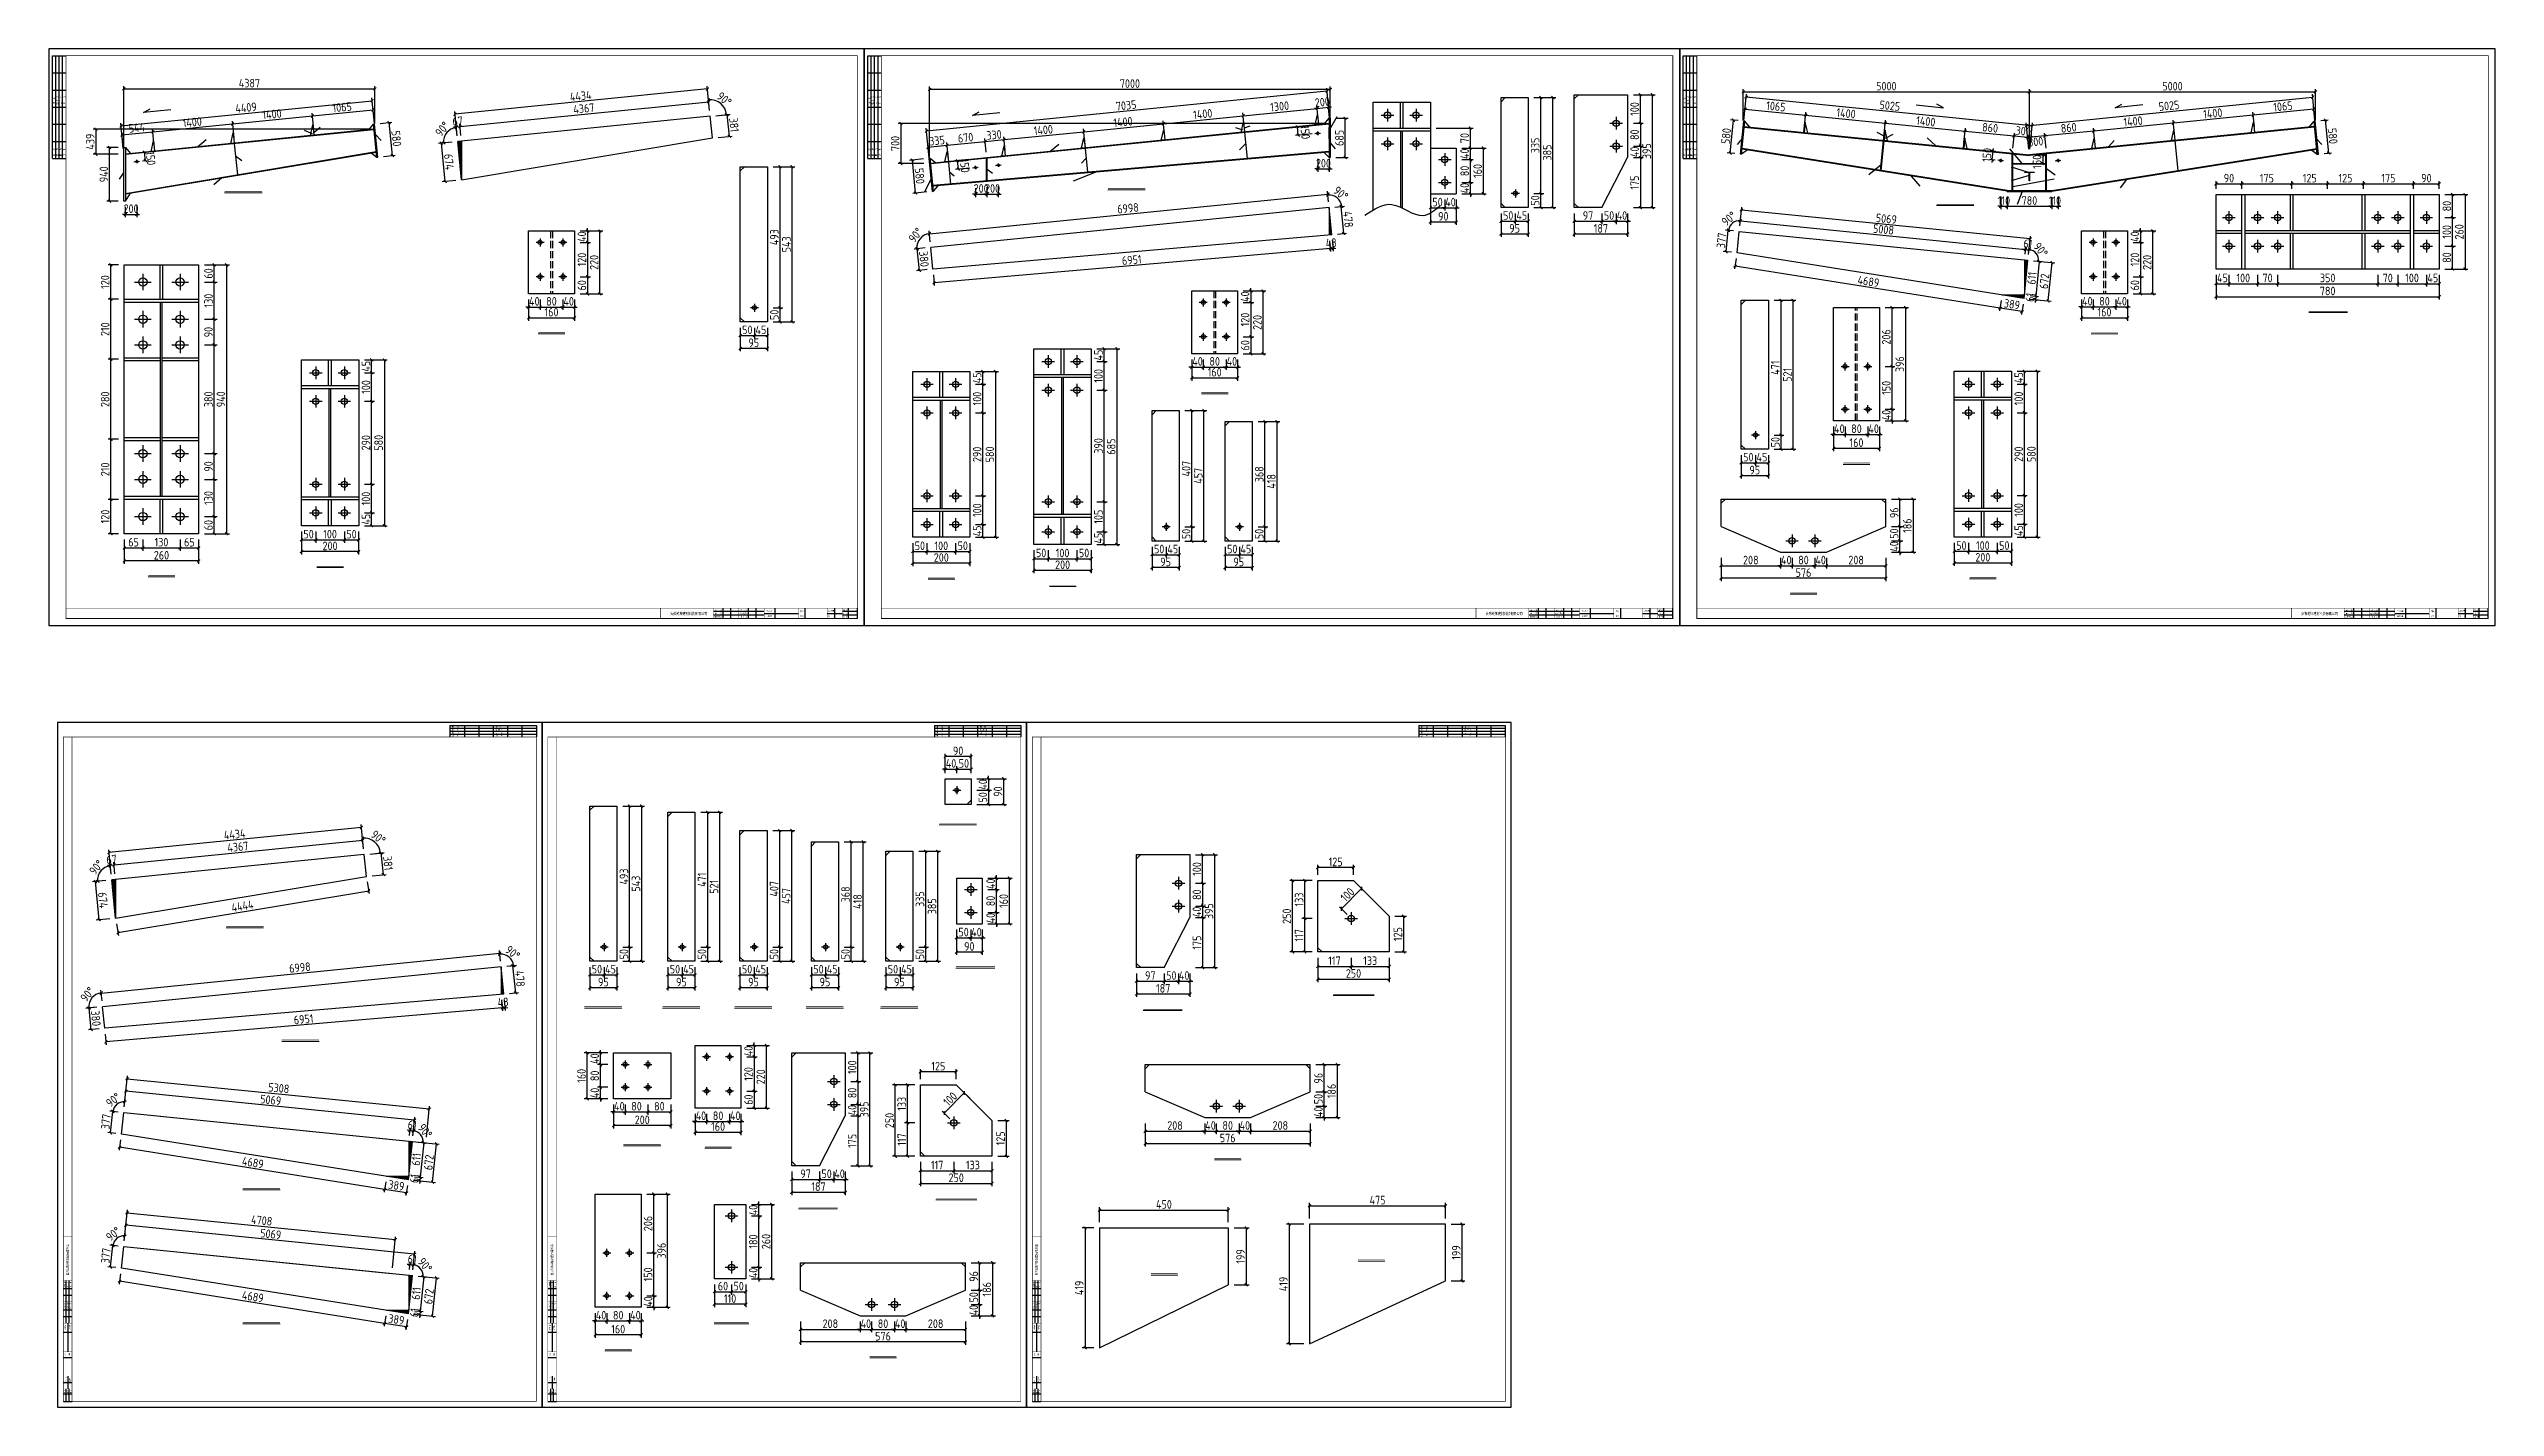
# Model space of a CAD drawing. Extents: x -41778 to 305453, y -85562 to 95360.
# Drawn here: x 104578 to 190070, y -85562 to -38070 of the extents above; entities that cross this region are included whole.
import ezdxf

# ---------------------------------------------------------------- set-up
doc = ezdxf.new("R2010")
doc.units = 0
doc.header["$LTSCALE"] = 1000
doc.header["$MEASUREMENT"] = 0
doc.linetypes.add('DASH', pattern=[0.35, 0.25, -0.1])
doc.layers.add('_TCH_MASK', color=7, linetype='Continuous')
doc.layers.add('PUB_TITLE', color=4, linetype='Continuous')
doc.styles.get("Standard").update_dxf_attribs({"font": 'gbenor.shx', "bigfont": 'gbcbig.shx'})
doc.styles.add('图框', font='')
doc.styles.get('图框').set_extended_font_data('SimSun')
doc.dimstyles.get("Standard").update_dxf_attribs({"dimscale": 100, "dimtxt": 3.5, "dimasz": 1, "dimexe": 2.5, "dimexo": 3, "dimgap": 1.5, "dimtad": 1, "dimdec": 0, "dimzin": 0, "dimdsep": 46, "dimtxsty": 'Standard', "dimblk": 'ARCHTICK', "dimcen": 0.09, "dimadec": 0, "dimazin": 0, "dimtfac": 1, "dimtdec": 0, "dimtix": 1, "dimtmove": 2, "dimatfit": 3, "dimfxl": 1, "dimtolj": 1, "dimtzin": 0, "dimarcsym": 0})
pattern_1 = [(45, (-172.912, 3805.12), (-22.4506403, 22.4506403), [])]
pattern_2 = [(45, (-56637.08, -27007.733), (-22.4506403, 22.4506403), [])]
pattern_3 = [(45, (-56637.08, -31695), (-22.4506403, 22.4506403), [])]

msp = doc.modelspace()

# ---------------------------------------------------------------- blocks, each defined once
blk = doc.blocks.new('_ArchTick')
at = {"color": 0, "linetype": 'ByBlock', "const_width": 0.4}
blk.add_lwpolyline([(-0.5, -0.5), (0.5, 0.5)], dxfattribs=at)
blk = doc.blocks.new('*D266')
at = {"layer": '_TCH_MASK', "color": 0, "lineweight": -2}
for p, q in [((106998, -41516), (106597, -41516)), ((106697, -43396), (106697, -41516)), ((106998, -43396), (106597, -43396))]:
    blk.add_line(p, q, dxfattribs=at)
at = {"layer": 'Defpoints', "color": 0}
for p in [(106697, -41516), (107198, -41516), (107198, -43396)]:
    blk.add_point(p, dxfattribs=at)
at = {"layer": '_TCH_MASK', "color": 0, "lineweight": -2, "xscale": 100, "yscale": 100, "zscale": 100}
for p, rotation in [((106697, -41516), 90), ((106697, -43396), 270)]:
    blk.add_blockref('_ArchTick', p, dxfattribs=dict(at, rotation=rotation))
at = {"layer": '_TCH_MASK', "color": 0, "lineweight": 15, "insert": (106497, -42456), "char_height": 300, "attachment_point": 5, "rotation": 90}
blk.add_mtext('\\A1;940', dxfattribs=at)
blk = doc.blocks.new('*D267')
at = {"layer": '_TCH_MASK', "color": 0, "lineweight": -2}
for p, q in [((107178, -41554), (107121, -40981)), ((107131, -41080), (108213, -40972)), ((108261, -41446), (108203, -40872))]:
    blk.add_line(p, q, dxfattribs=at)
at = {"layer": 'Defpoints', "color": 0}
for p in [(108213, -40972), (107198, -41753), (108281, -41645)]:
    blk.add_point(p, dxfattribs=at)
at = {"layer": '_TCH_MASK', "color": 0, "lineweight": -2, "xscale": 100, "yscale": 100, "zscale": 100}
for p, rotation in [((107131, -41080), 185.7105931374984), ((108213, -40972), 5.710593137498424)]:
    blk.add_blockref('_ArchTick', p, dxfattribs=dict(at, rotation=rotation))
at = {"layer": '_TCH_MASK', "color": 0, "lineweight": 15, "insert": (107652, -40827), "char_height": 300, "attachment_point": 5, "rotation": 5.71059}
blk.add_mtext('\\A1;544', dxfattribs=at)
blk = doc.blocks.new('*D268')
at = {"layer": '_TCH_MASK', "color": 0, "lineweight": -2}
for p, q in [((108261, -41446), (108203, -40872)), ((108213, -40972), (110999, -40693)), ((111047, -41167), (110989, -40594))]:
    blk.add_line(p, q, dxfattribs=at)
at = {"layer": 'Defpoints', "color": 0}
for p in [(110999, -40693), (108281, -41645), (111067, -41366)]:
    blk.add_point(p, dxfattribs=at)
at = {"layer": '_TCH_MASK', "color": 0, "lineweight": -2, "xscale": 100, "yscale": 100, "zscale": 100}
for p, rotation in [((108213, -40972), 185.7105931374955), ((110999, -40693), 5.710593137495512)]:
    blk.add_blockref('_ArchTick', p, dxfattribs=dict(at, rotation=rotation))
at = {"layer": '_TCH_MASK', "color": 0, "lineweight": 15, "insert": (109586, -40634), "char_height": 300, "attachment_point": 5, "rotation": 5.71059}
blk.add_mtext('\\A1;1400', dxfattribs=at)
blk = doc.blocks.new('*D269')
at = {"layer": '_TCH_MASK', "color": 0, "lineweight": -2}
for p, q in [((111047, -41167), (110989, -40594)), ((110999, -40693), (113785, -40415)), ((113833, -40889), (113775, -40315))]:
    blk.add_line(p, q, dxfattribs=at)
at = {"layer": 'Defpoints', "color": 0}
for p in [(113785, -40415), (111067, -41366), (113853, -41088)]:
    blk.add_point(p, dxfattribs=at)
at = {"layer": '_TCH_MASK', "color": 0, "lineweight": -2, "xscale": 100, "yscale": 100, "zscale": 100}
for p, rotation in [((110999, -40693), 185.7105931374955), ((113785, -40415), 5.710593137495512)]:
    blk.add_blockref('_ArchTick', p, dxfattribs=dict(at, rotation=rotation))
at = {"layer": '_TCH_MASK', "color": 0, "lineweight": 15, "insert": (112372, -40355), "char_height": 300, "attachment_point": 5, "rotation": 5.71059}
blk.add_mtext('\\A1;1400', dxfattribs=at)
blk = doc.blocks.new('*D270')
at = {"layer": '_TCH_MASK', "color": 0, "lineweight": -2}
for p, q in [((115952, -40677), (115895, -40103)), ((113833, -40889), (113775, -40315)), ((113785, -40415), (115905, -40203))]:
    blk.add_line(p, q, dxfattribs=at)
at = {"layer": 'Defpoints', "color": 0}
for p in [(115905, -40203), (115972, -40876), (113853, -41088)]:
    blk.add_point(p, dxfattribs=at)
at = {"layer": '_TCH_MASK', "color": 0, "lineweight": -2, "xscale": 100, "yscale": 100, "zscale": 100}
for p, rotation in [((115905, -40203), 5.710593137495512), ((113785, -40415), 185.7105931374955)]:
    blk.add_blockref('_ArchTick', p, dxfattribs=dict(at, rotation=rotation))
at = {"layer": '_TCH_MASK', "color": 0, "lineweight": 15, "insert": (114825, -40110), "char_height": 300, "attachment_point": 5, "rotation": 5.71059}
blk.add_mtext('\\A1;1065', dxfattribs=at)
blk = doc.blocks.new('*D271')
at = {"layer": '_TCH_MASK', "color": 0, "lineweight": -2}
for p, q in [((116153, -40677), (116564, -40636)), ((116580, -41800), (116465, -40646)), ((116269, -41831), (116680, -41790))]:
    blk.add_line(p, q, dxfattribs=at)
at = {"layer": 'Defpoints', "color": 0}
for p in [(115954, -40697), (116465, -40646), (116070, -41851)]:
    blk.add_point(p, dxfattribs=at)
at = {"layer": '_TCH_MASK', "color": 0, "lineweight": -2, "xscale": 100, "yscale": 100, "zscale": 100}
for p, rotation in [((116465, -40646), 95.71059313750081), ((116580, -41800), 275.7105931375008)]:
    blk.add_blockref('_ArchTick', p, dxfattribs=dict(at, rotation=rotation))
at = {"layer": '_TCH_MASK', "color": 0, "lineweight": 15, "insert": (116721, -41203), "char_height": 300, "attachment_point": 5, "rotation": 275.71059}
blk.add_mtext('\\A1;580', dxfattribs=at)
blk = doc.blocks.new('*D272')
at = {"layer": '_TCH_MASK', "color": 0, "lineweight": -2}
for p, q in [((107198, -41553), (107198, -39368)), ((107198, -39468), (115972, -39468)), ((115972, -40676), (115972, -39368))]:
    blk.add_line(p, q, dxfattribs=at)
at = {"layer": 'Defpoints', "color": 0}
for p in [(115972, -39468), (115972, -40876), (107198, -41753)]:
    blk.add_point(p, dxfattribs=at)
at = {"layer": '_TCH_MASK', "color": 0, "lineweight": -2, "xscale": 100, "yscale": 100, "zscale": 100, "rotation": 180}
blk.add_blockref('_ArchTick', (107198, -39468), dxfattribs=at)
at = {"layer": '_TCH_MASK', "color": 0, "lineweight": -2, "xscale": 100, "yscale": 100, "zscale": 100}
blk.add_blockref('_ArchTick', (115972, -39468), dxfattribs=at)
at = {"layer": '_TCH_MASK', "color": 0, "lineweight": 15, "insert": (111585, -39268), "char_height": 300, "attachment_point": 5}
blk.add_mtext('\\A1;4387', dxfattribs=at)
blk = doc.blocks.new('*D273')
at = {"layer": '_TCH_MASK', "color": 0, "lineweight": -2}
for p, q in [((115772, -40876), (106121, -40876)), ((106221, -40876), (106221, -41753)), ((106998, -41753), (106121, -41753))]:
    blk.add_line(p, q, dxfattribs=at)
at = {"layer": 'Defpoints', "color": 0}
for p in [(115972, -40876), (106221, -41753), (107198, -41753)]:
    blk.add_point(p, dxfattribs=at)
at = {"layer": '_TCH_MASK', "color": 0, "lineweight": -2, "xscale": 100, "yscale": 100, "zscale": 100}
for p, rotation in [((106221, -40876), 90), ((106221, -41753), 270)]:
    blk.add_blockref('_ArchTick', p, dxfattribs=dict(at, rotation=rotation))
at = {"layer": '_TCH_MASK', "color": 0, "lineweight": 15, "insert": (106021, -41314), "char_height": 300, "attachment_point": 5, "rotation": 90}
blk.add_mtext('\\A1;439', dxfattribs=at)
blk = doc.blocks.new('*D274')
at = {"layer": '_TCH_MASK', "color": 0, "lineweight": -2}
for p, q in [((107099, -40762), (115873, -39884)), ((115952, -40677), (115863, -39785)), ((107178, -41554), (107089, -40662))]:
    blk.add_line(p, q, dxfattribs=at)
at = {"layer": 'Defpoints', "color": 0}
for p in [(115873, -39884), (115972, -40876), (107198, -41753)]:
    blk.add_point(p, dxfattribs=at)
at = {"layer": '_TCH_MASK', "color": 0, "lineweight": -2, "xscale": 100, "yscale": 100, "zscale": 100}
for p, rotation in [((115873, -39884), 5.710593137499696), ((107099, -40762), 185.7105931374997)]:
    blk.add_blockref('_ArchTick', p, dxfattribs=dict(at, rotation=rotation))
at = {"layer": '_TCH_MASK', "color": 0, "lineweight": 15, "insert": (111466, -40124), "char_height": 300, "attachment_point": 5, "rotation": 5.71059}
blk.add_mtext('\\A1;4409', dxfattribs=at)
blk = doc.blocks.new('*D275')
at = {"layer": '_TCH_MASK', "color": 0, "lineweight": -2}
for p, q in [((107248, -43596), (107248, -43957)), ((107648, -43536), (107648, -43957)), ((107248, -43857), (107148, -43857)), ((107248, -43857), (107648, -43857)), ((107648, -43857), (107748, -43857))]:
    blk.add_line(p, q, dxfattribs=at)
at = {"layer": 'Defpoints', "color": 0}
for p in [(107248, -43396), (107648, -43336), (107648, -43857)]:
    blk.add_point(p, dxfattribs=at)
at = {"layer": '_TCH_MASK', "color": 0, "lineweight": -2, "xscale": 100, "yscale": 100, "zscale": 100}
blk.add_blockref('_ArchTick', (107248, -43857), dxfattribs=at)
at = {"layer": '_TCH_MASK', "color": 0, "lineweight": -2, "xscale": 100, "yscale": 100, "zscale": 100, "rotation": 180}
blk.add_blockref('_ArchTick', (107648, -43857), dxfattribs=at)
at = {"layer": '_TCH_MASK', "color": 0, "lineweight": 15, "insert": (107448, -43657), "char_height": 300, "attachment_point": 5}
blk.add_mtext('\\A1;200', dxfattribs=at)
blk = doc.blocks.new('*D276')
at = {"layer": '_TCH_MASK', "color": 0, "lineweight": -2}
for p, q in [((107817, -41691), (108022, -41671)), ((107952, -41979), (107922, -41681)), ((107847, -41990), (108052, -41969))]:
    blk.add_line(p, q, dxfattribs=at)
at = {"layer": 'Defpoints', "color": 0}
for p in [(107618, -41711), (107922, -41681), (107648, -42010)]:
    blk.add_point(p, dxfattribs=at)
at = {"layer": '_TCH_MASK', "color": 0, "lineweight": -2, "xscale": 100, "yscale": 100, "zscale": 100}
for p, rotation in [((107922, -41681), 95.71059313749495), ((107952, -41979), 275.710593137495)]:
    blk.add_blockref('_ArchTick', p, dxfattribs=dict(at, rotation=rotation))
at = {"layer": '_TCH_MASK', "color": 0, "lineweight": 15, "insert": (108136, -41894), "char_height": 300, "attachment_point": 5, "rotation": 275.71059}
blk.add_mtext('\\A1;150', dxfattribs=at)
blk = doc.blocks.new('*D277')
at = {"layer": '_TCH_MASK', "color": 0, "lineweight": -2}
for p, q in [((118665, -41330), (118193, -41377)), ((118427, -42708), (118293, -41367)), ((118800, -42671), (118327, -42718))]:
    blk.add_line(p, q, dxfattribs=at)
at = {"layer": 'Defpoints', "color": 0}
for p in [(118293, -41367), (118864, -41310), (118999, -42651)]:
    blk.add_point(p, dxfattribs=at)
at = {"layer": '_TCH_MASK', "color": 0, "lineweight": -2, "xscale": 100, "yscale": 100, "zscale": 100}
for p, rotation in [((118293, -41367), 95.71059313749845), ((118427, -42708), 275.7105931374984)]:
    blk.add_blockref('_ArchTick', p, dxfattribs=dict(at, rotation=rotation))
at = {"layer": '_TCH_MASK', "color": 0, "lineweight": 15, "insert": (118559, -42018), "char_height": 300, "attachment_point": 5, "rotation": 275.71059}
blk.add_mtext('\\A1;674', dxfattribs=at)
blk = doc.blocks.new('*D278')
at = {"layer": '_TCH_MASK', "color": 0, "lineweight": -2}
for p, q in [((118813, -40800), (118714, -40810)), ((118845, -41111), (118804, -40701)), ((118813, -40800), (118948, -40787)), ((118979, -41097), (118938, -40687)), ((118948, -40787), (119047, -40777))]:
    blk.add_line(p, q, dxfattribs=at)
at = {"layer": 'Defpoints', "color": 0}
for p in [(118948, -40787), (118864, -41310), (118999, -41296)]:
    blk.add_point(p, dxfattribs=at)
at = {"layer": '_TCH_MASK', "color": 0, "lineweight": -2, "xscale": 100, "yscale": 100, "zscale": 100}
for p, rotation in [((118813, -40800), 5.710593137499593), ((118948, -40787), 185.7105931374996)]:
    blk.add_blockref('_ArchTick', p, dxfattribs=dict(at, rotation=rotation))
at = {"layer": '_TCH_MASK', "color": 0, "lineweight": 15, "insert": (118861, -40595), "char_height": 300, "attachment_point": 5, "rotation": 5.71059}
blk.add_mtext('\\A1;67', dxfattribs=at)
blk = doc.blocks.new('*D279')
at = {"layer": '_TCH_MASK', "color": 0, "lineweight": -2}
for p, q in [((118948, -40787), (127638, -39918)), ((127669, -40228), (127628, -39818)), ((118979, -41097), (118938, -40687))]:
    blk.add_line(p, q, dxfattribs=at)
at = {"layer": 'Defpoints', "color": 0}
for p in [(127638, -39918), (127689, -40427), (118999, -41296)]:
    blk.add_point(p, dxfattribs=at)
at = {"layer": '_TCH_MASK', "color": 0, "lineweight": -2, "xscale": 100, "yscale": 100, "zscale": 100}
for p, rotation in [((127638, -39918), 5.710593137520395), ((118948, -40787), 185.7105931375204)]:
    blk.add_blockref('_ArchTick', p, dxfattribs=dict(at, rotation=rotation))
at = {"layer": '_TCH_MASK', "color": 0, "lineweight": 15, "insert": (123273, -40153), "char_height": 300, "attachment_point": 5, "rotation": 5.71059}
blk.add_mtext('\\A1;4367', dxfattribs=at)
blk = doc.blocks.new('*D280')
at = {"layer": '_TCH_MASK', "color": 0, "lineweight": -2}
for p, q in [((127888, -40408), (128383, -40358)), ((128359, -41127), (128283, -40368)), ((127964, -41166), (128459, -41117))]:
    blk.add_line(p, q, dxfattribs=at)
at = {"layer": 'Defpoints', "color": 0}
for p in [(127689, -40427), (128283, -40368), (127765, -41186)]:
    blk.add_point(p, dxfattribs=at)
at = {"layer": '_TCH_MASK', "color": 0, "lineweight": -2, "xscale": 100, "yscale": 100, "zscale": 100}
for p, rotation in [((128283, -40368), 95.71059313750209), ((128359, -41127), 275.7105931375021)]:
    blk.add_blockref('_ArchTick', p, dxfattribs=dict(at, rotation=rotation))
at = {"layer": '_TCH_MASK', "color": 0, "lineweight": 15, "insert": (128520, -40727), "char_height": 300, "attachment_point": 5, "rotation": 275.71059}
blk.add_mtext('\\A1;381', dxfattribs=at)
blk = doc.blocks.new('*D281')
at = {"layer": '_TCH_MASK', "color": 0, "lineweight": -2}
for p, q in [((127593, -39472), (118769, -40355)), ((127669, -40228), (127583, -39373)), ((118845, -41111), (118759, -40255))]:
    blk.add_line(p, q, dxfattribs=at)
at = {"layer": 'Defpoints', "color": 0}
for p in [(118769, -40355), (127689, -40427), (118864, -41310)]:
    blk.add_point(p, dxfattribs=at)
at = {"layer": '_TCH_MASK', "color": 0, "lineweight": -2, "xscale": 100, "yscale": 100, "zscale": 100}
for p, rotation in [((127593, -39472), 5.710593137499674), ((118769, -40355), 185.7105931374997)]:
    blk.add_blockref('_ArchTick', p, dxfattribs=dict(at, rotation=rotation))
at = {"layer": '_TCH_MASK', "color": 0, "lineweight": 15, "insert": (123161, -39715), "char_height": 300, "attachment_point": 5, "rotation": 5.71059}
blk.add_mtext('\\A1;4434', dxfattribs=at)
blk = doc.blocks.new('$titleblk$00000095')
for p, q in [((-150, 20), (-150, 0)), ((-150, 20), (0, 20)), ((-150, 15), (-75, 15)), ((-150, 10), (-75, 10)), ((-150, 5), (-75, 5)), ((-125, 20), (-125, 0)), ((-100, 20), (-100, 0)), ((-75, 20), (-75, 0)), ((-75, 20), (-75, 0)), ((-75, 15), (0, 15)), ((-75, 10), (0, 10)), ((-75, 5), (0, 5)), ((-50, 20), (-50, 0)), ((-25, 20), (-25, 0)), ((0, 20), (0, 0))]:
    blk.add_line(p, q)
at = {"width": 0.8}
for s, p in [('建   筑', (-146.4, 15.6)), ('结   构', (-146.4, 10.9)), ('通   讯', (-146.4, 0.9)), ('电   气', (-146.4, 5.6)), ('给 排 水', (-71, 10.9)), ('暖  通', (-70.3, 15.7)), ('工   艺', (-70.3, 6.1)), ('自   控', (-70.3, 1.2))]:
    blk.add_text(s, height=3.51, dxfattribs=at).set_placement(p)
blk = doc.blocks.new('新块')
for p, q in [((-5840, 800), (-8800, 800)), ((-5840, 600), (-8800, 600)), ((-8240, 400), (-8240, 1000)), ((-7780, 400), (-7780, 1000)), ((-6760, 400), (-6760, 1000)), ((-6300, 400), (-6300, 1000)), ((-5840, 700), (-3840, 700)), ((-5200, 400), (-5200, 1000)), ((-3440, 400), (-3440, 1000)), ((-2160, 700), (-1280, 700)), ((-1720, 400), (-1720, 1000)), ((-400, 800), (-1280, 800)), ((-400, 600), (-1280, 600)), ((-920, 400), (-920, 1000)), ((-400, 400), (-400, 1000))]:
    blk.add_line(p, q)
for points, const_width in [([(-11880, 400), (-11880, 1000), (-400, 1000)], 32), ([(-8800, 400), (-8800, 1000)], 20), ([(-7320, 400), (-7320, 1000)], 20), ([(-5840, 400), (-5840, 1000)], 20), ([(-3840, 400), (-3840, 1000)], 20), ([(-2160, 400), (-2160, 1000)], 20), ([(-1280, 400), (-1280, 1000)], 20)]:
    blk.add_lwpolyline(points, dxfattribs=dict(const_width=const_width))
at = {"layer": 'PUB_TITLE'}
blk.add_lwpolyline([(-47560, 0), (0, 0), (0, 33640), (-47560, 33640)], close=True, dxfattribs=at)
at = {"layer": 'PUB_TITLE', "const_width": 40}
blk.add_lwpolyline([(-46560, 400), (-400, 400), (-400, 33240), (-46560, 33240)], close=True, dxfattribs=at)
at = {"layer": 'PUB_TITLE', "const_width": 32}
blk.add_lwpolyline([(-400, 1000), (-46560, 1000)], dxfattribs=at)
at = {"layer": 'PUB_TITLE', "xscale": 40, "yscale": 40, "zscale": 40, "rotation": 90}
blk.add_blockref('$titleblk$00000095', (-46560, 33240), dxfattribs=at)
at = {"style": '图框', "width": 0.8}
for s, height, p in [('安徽乾坤建材科技有限公司', 160, (-11315, 604)), ('项目负责人', 80, (-8739, 457)), ('审    核', 80, (-8702, 659)), ('审    定', 80, (-8701, 854)), ('设计负责人', 80, (-7265, 659)), ('校    对', 80, (-7217, 851)), ('设 计 人', 80, (-7213, 457)), ('项目名称', 80, (-5712, 494)), ('工程名称', 80, (-5712, 794)), ('名称', 80, (-3732, 498)), ('图纸', 80, (-3732, 778)), ('工程编号', 80, (-2112, 803)), ('图   号', 80, (-2098, 504)), ('比 例', 80, (-1211, 457)), ('阶 段', 80, (-1205, 851)), ('日 期', 80, (-1212, 659))]:
    blk.add_text(s, height=height, dxfattribs=at).set_placement(p)
for tag, p in [('项目负责人', (-8228, 444)), ('审定人', (-8147, 838)), ('审核人', (-8147, 641)), ('设计负责人', (-6745, 649)), ('设计人', (-6659, 447)), ('校对', (-6621, 837)), ('项目名称', (-5026, 479)), ('工程名称', (-5026, 781)), ('图名', (-3347, 649)), ('图号', (-1657, 502)), ('日期', (-905, 632)), ('阶段', (-810, 832)), ('比例', (-810, 446))]:
    blk.add_attdef(tag, p, '', height=120)
blk = doc.blocks.new('*D282')
at = {"layer": '_TCH_MASK', "color": 0, "lineweight": -2}
for p, q in [((107211, -55222), (107211, -55620)), ((107211, -55520), (107861, -55520)), ((107861, -55222), (107861, -55620))]:
    blk.add_line(p, q, dxfattribs=at)
at = {"layer": 'Defpoints', "color": 0}
for p in [(107211, -55022), (107861, -55022), (107861, -55520)]:
    blk.add_point(p, dxfattribs=at)
at = {"layer": '_TCH_MASK', "color": 0, "lineweight": -2, "xscale": 100, "yscale": 100, "zscale": 100, "rotation": 180}
blk.add_blockref('_ArchTick', (107211, -55520), dxfattribs=at)
at = {"layer": '_TCH_MASK', "color": 0, "lineweight": -2, "xscale": 100, "yscale": 100, "zscale": 100}
blk.add_blockref('_ArchTick', (107861, -55520), dxfattribs=at)
at = {"layer": '_TCH_MASK', "color": 0, "lineweight": 15, "insert": (107536, -55320), "char_height": 300, "attachment_point": 5}
blk.add_mtext('\\A1;65', dxfattribs=at)
blk = doc.blocks.new('*D283')
at = {"layer": '_TCH_MASK', "color": 0, "lineweight": -2}
for p, q in [((107861, -55222), (107861, -55620)), ((107861, -55520), (109161, -55520)), ((109161, -55222), (109161, -55620))]:
    blk.add_line(p, q, dxfattribs=at)
at = {"layer": 'Defpoints', "color": 0}
for p in [(107861, -55022), (109161, -55022), (109161, -55520)]:
    blk.add_point(p, dxfattribs=at)
at = {"layer": '_TCH_MASK', "color": 0, "lineweight": -2, "xscale": 100, "yscale": 100, "zscale": 100, "rotation": 180}
blk.add_blockref('_ArchTick', (107861, -55520), dxfattribs=at)
at = {"layer": '_TCH_MASK', "color": 0, "lineweight": -2, "xscale": 100, "yscale": 100, "zscale": 100}
blk.add_blockref('_ArchTick', (109161, -55520), dxfattribs=at)
at = {"layer": '_TCH_MASK', "color": 0, "lineweight": 15, "insert": (108511, -55320), "char_height": 300, "attachment_point": 5}
blk.add_mtext('\\A1;130', dxfattribs=at)
blk = doc.blocks.new('*D284')
at = {"layer": '_TCH_MASK', "color": 0, "lineweight": -2}
for p, q in [((109161, -55222), (109161, -55620)), ((109161, -55520), (109811, -55520)), ((109811, -55222), (109811, -55620))]:
    blk.add_line(p, q, dxfattribs=at)
at = {"layer": 'Defpoints', "color": 0}
for p in [(109161, -55022), (109811, -55022), (109811, -55520)]:
    blk.add_point(p, dxfattribs=at)
at = {"layer": '_TCH_MASK', "color": 0, "lineweight": -2, "xscale": 100, "yscale": 100, "zscale": 100, "rotation": 180}
blk.add_blockref('_ArchTick', (109161, -55520), dxfattribs=at)
at = {"layer": '_TCH_MASK', "color": 0, "lineweight": -2, "xscale": 100, "yscale": 100, "zscale": 100}
blk.add_blockref('_ArchTick', (109811, -55520), dxfattribs=at)
at = {"layer": '_TCH_MASK', "color": 0, "lineweight": 15, "insert": (109486, -55320), "char_height": 300, "attachment_point": 5}
blk.add_mtext('\\A1;65', dxfattribs=at)
blk = doc.blocks.new('*D285')
at = {"layer": '_TCH_MASK', "color": 0, "lineweight": -2}
for p, q in [((107211, -55222), (107211, -56076)), ((109811, -55222), (109811, -56076)), ((109811, -55976), (107211, -55976))]:
    blk.add_line(p, q, dxfattribs=at)
at = {"layer": 'Defpoints', "color": 0}
for p in [(107211, -55022), (109811, -55022), (107211, -55976)]:
    blk.add_point(p, dxfattribs=at)
at = {"layer": '_TCH_MASK', "color": 0, "lineweight": -2, "xscale": 100, "yscale": 100, "zscale": 100, "rotation": 180}
blk.add_blockref('_ArchTick', (107211, -55976), dxfattribs=at)
at = {"layer": '_TCH_MASK', "color": 0, "lineweight": -2, "xscale": 100, "yscale": 100, "zscale": 100}
blk.add_blockref('_ArchTick', (109811, -55976), dxfattribs=at)
at = {"layer": '_TCH_MASK', "color": 0, "lineweight": 15, "insert": (108511, -55776), "char_height": 300, "attachment_point": 5}
blk.add_mtext('\\A1;260', dxfattribs=at)
blk = doc.blocks.new('*D286')
at = {"layer": '_TCH_MASK', "color": 0, "lineweight": -2}
for p, q in [((110011, -54422), (110454, -54422)), ((110354, -55022), (110354, -54422)), ((110011, -55022), (110454, -55022))]:
    blk.add_line(p, q, dxfattribs=at)
at = {"layer": 'Defpoints', "color": 0}
for p in [(109811, -54422), (110354, -54422), (109811, -55022)]:
    blk.add_point(p, dxfattribs=at)
at = {"layer": '_TCH_MASK', "color": 0, "lineweight": -2, "xscale": 100, "yscale": 100, "zscale": 100}
for p, rotation in [((110354, -54422), 90), ((110354, -55022), 270)]:
    blk.add_blockref('_ArchTick', p, dxfattribs=dict(at, rotation=rotation))
at = {"layer": '_TCH_MASK', "color": 0, "lineweight": 15, "insert": (110154, -54722), "char_height": 300, "attachment_point": 5, "rotation": 90}
blk.add_mtext('\\A1;60', dxfattribs=at)
blk = doc.blocks.new('*D287')
at = {"layer": '_TCH_MASK', "color": 0, "lineweight": -2}
for p, q in [((110011, -53122), (110454, -53122)), ((110354, -54422), (110354, -53122)), ((110011, -54422), (110454, -54422))]:
    blk.add_line(p, q, dxfattribs=at)
at = {"layer": 'Defpoints', "color": 0}
for p in [(109811, -53122), (110354, -53122), (109811, -54422)]:
    blk.add_point(p, dxfattribs=at)
at = {"layer": '_TCH_MASK', "color": 0, "lineweight": -2, "xscale": 100, "yscale": 100, "zscale": 100}
for p, rotation in [((110354, -53122), 90), ((110354, -54422), 270)]:
    blk.add_blockref('_ArchTick', p, dxfattribs=dict(at, rotation=rotation))
at = {"layer": '_TCH_MASK', "color": 0, "lineweight": 15, "insert": (110154, -53772), "char_height": 300, "attachment_point": 5, "rotation": 90}
blk.add_mtext('\\A1;130', dxfattribs=at)
blk = doc.blocks.new('*D288')
at = {"layer": '_TCH_MASK', "color": 0, "lineweight": -2}
for p, q in [((110011, -52222), (110454, -52222)), ((110354, -53122), (110354, -52222)), ((110011, -53122), (110454, -53122))]:
    blk.add_line(p, q, dxfattribs=at)
at = {"layer": 'Defpoints', "color": 0}
for p in [(109811, -52222), (110354, -52222), (109811, -53122)]:
    blk.add_point(p, dxfattribs=at)
at = {"layer": '_TCH_MASK', "color": 0, "lineweight": -2, "xscale": 100, "yscale": 100, "zscale": 100}
for p, rotation in [((110354, -52222), 90), ((110354, -53122), 270)]:
    blk.add_blockref('_ArchTick', p, dxfattribs=dict(at, rotation=rotation))
at = {"layer": '_TCH_MASK', "color": 0, "lineweight": 15, "insert": (110154, -52672), "char_height": 300, "attachment_point": 5, "rotation": 90}
blk.add_mtext('\\A1;90', dxfattribs=at)
blk = doc.blocks.new('*D289')
at = {"layer": '_TCH_MASK', "color": 0, "lineweight": -2}
for p, q in [((110011, -48422), (110454, -48422)), ((110354, -52222), (110354, -48422)), ((110011, -52222), (110454, -52222))]:
    blk.add_line(p, q, dxfattribs=at)
at = {"layer": 'Defpoints', "color": 0}
for p in [(109811, -48422), (110354, -48422), (109811, -52222)]:
    blk.add_point(p, dxfattribs=at)
at = {"layer": '_TCH_MASK', "color": 0, "lineweight": -2, "xscale": 100, "yscale": 100, "zscale": 100}
for p, rotation in [((110354, -48422), 90), ((110354, -52222), 270)]:
    blk.add_blockref('_ArchTick', p, dxfattribs=dict(at, rotation=rotation))
at = {"layer": '_TCH_MASK', "color": 0, "lineweight": 15, "insert": (110154, -50322), "char_height": 300, "attachment_point": 5, "rotation": 90}
blk.add_mtext('\\A1;380', dxfattribs=at)
blk = doc.blocks.new('*D290')
at = {"layer": '_TCH_MASK', "color": 0, "lineweight": -2}
for p, q in [((110011, -47522), (110454, -47522)), ((110354, -48422), (110354, -47522)), ((110011, -48422), (110454, -48422))]:
    blk.add_line(p, q, dxfattribs=at)
at = {"layer": 'Defpoints', "color": 0}
for p in [(109811, -47522), (110354, -47522), (109811, -48422)]:
    blk.add_point(p, dxfattribs=at)
at = {"layer": '_TCH_MASK', "color": 0, "lineweight": -2, "xscale": 100, "yscale": 100, "zscale": 100}
for p, rotation in [((110354, -47522), 90), ((110354, -48422), 270)]:
    blk.add_blockref('_ArchTick', p, dxfattribs=dict(at, rotation=rotation))
at = {"layer": '_TCH_MASK', "color": 0, "lineweight": 15, "insert": (110154, -47972), "char_height": 300, "attachment_point": 5, "rotation": 90}
blk.add_mtext('\\A1;90', dxfattribs=at)
blk = doc.blocks.new('*D291')
at = {"layer": '_TCH_MASK', "color": 0, "lineweight": -2}
for p, q in [((110011, -46222), (110454, -46222)), ((110354, -47522), (110354, -46222)), ((110011, -47522), (110454, -47522))]:
    blk.add_line(p, q, dxfattribs=at)
at = {"layer": 'Defpoints', "color": 0}
for p in [(109811, -46222), (110354, -46222), (109811, -47522)]:
    blk.add_point(p, dxfattribs=at)
at = {"layer": '_TCH_MASK', "color": 0, "lineweight": -2, "xscale": 100, "yscale": 100, "zscale": 100}
for p, rotation in [((110354, -46222), 90), ((110354, -47522), 270)]:
    blk.add_blockref('_ArchTick', p, dxfattribs=dict(at, rotation=rotation))
at = {"layer": '_TCH_MASK', "color": 0, "lineweight": 15, "insert": (110154, -46872), "char_height": 300, "attachment_point": 5, "rotation": 90}
blk.add_mtext('\\A1;130', dxfattribs=at)
blk = doc.blocks.new('*D292')
at = {"layer": '_TCH_MASK', "color": 0, "lineweight": -2}
for p, q in [((110011, -45622), (110454, -45622)), ((110354, -46222), (110354, -45622)), ((110011, -46222), (110454, -46222))]:
    blk.add_line(p, q, dxfattribs=at)
at = {"layer": 'Defpoints', "color": 0}
for p in [(109811, -45622), (110354, -45622), (109811, -46222)]:
    blk.add_point(p, dxfattribs=at)
at = {"layer": '_TCH_MASK', "color": 0, "lineweight": -2, "xscale": 100, "yscale": 100, "zscale": 100}
for p, rotation in [((110354, -45622), 90), ((110354, -46222), 270)]:
    blk.add_blockref('_ArchTick', p, dxfattribs=dict(at, rotation=rotation))
at = {"layer": '_TCH_MASK', "color": 0, "lineweight": 15, "insert": (110154, -45922), "char_height": 300, "attachment_point": 5, "rotation": 90}
blk.add_mtext('\\A1;60', dxfattribs=at)
blk = doc.blocks.new('*D293')
at = {"layer": '_TCH_MASK', "color": 0, "lineweight": -2}
for p, q in [((110011, -45622), (110888, -45622)), ((110788, -45622), (110788, -55022)), ((110011, -55022), (110888, -55022))]:
    blk.add_line(p, q, dxfattribs=at)
at = {"layer": 'Defpoints', "color": 0}
for p in [(109811, -45622), (109811, -55022), (110788, -55022)]:
    blk.add_point(p, dxfattribs=at)
at = {"layer": '_TCH_MASK', "color": 0, "lineweight": -2, "xscale": 100, "yscale": 100, "zscale": 100}
for p, rotation in [((110788, -45622), 90), ((110788, -55022), 270)]:
    blk.add_blockref('_ArchTick', p, dxfattribs=dict(at, rotation=rotation))
at = {"layer": '_TCH_MASK', "color": 0, "lineweight": 15, "insert": (110588, -50322), "char_height": 300, "attachment_point": 5, "rotation": 90}
blk.add_mtext('\\A1;940', dxfattribs=at)
blk = doc.blocks.new('*D294')
at = {"layer": '_TCH_MASK', "color": 0, "lineweight": -2}
for p, q in [((107011, -53822), (106643, -53822)), ((106743, -55022), (106743, -53822)), ((107011, -55022), (106643, -55022))]:
    blk.add_line(p, q, dxfattribs=at)
at = {"layer": 'Defpoints', "color": 0}
for p in [(106743, -53822), (107211, -53822), (107211, -55022)]:
    blk.add_point(p, dxfattribs=at)
at = {"layer": '_TCH_MASK', "color": 0, "lineweight": -2, "xscale": 100, "yscale": 100, "zscale": 100}
for p, rotation in [((106743, -53822), 90), ((106743, -55022), 270)]:
    blk.add_blockref('_ArchTick', p, dxfattribs=dict(at, rotation=rotation))
at = {"layer": '_TCH_MASK', "color": 0, "lineweight": 15, "insert": (106543, -54422), "char_height": 300, "attachment_point": 5, "rotation": 90}
blk.add_mtext('\\A1;120', dxfattribs=at)
blk = doc.blocks.new('*D295')
at = {"layer": '_TCH_MASK', "color": 0, "lineweight": -2}
for p, q in [((107011, -51722), (106643, -51722)), ((106743, -53822), (106743, -51722)), ((107011, -53822), (106643, -53822))]:
    blk.add_line(p, q, dxfattribs=at)
at = {"layer": 'Defpoints', "color": 0}
for p in [(106743, -51722), (107211, -51722), (107211, -53822)]:
    blk.add_point(p, dxfattribs=at)
at = {"layer": '_TCH_MASK', "color": 0, "lineweight": -2, "xscale": 100, "yscale": 100, "zscale": 100}
for p, rotation in [((106743, -51722), 90), ((106743, -53822), 270)]:
    blk.add_blockref('_ArchTick', p, dxfattribs=dict(at, rotation=rotation))
at = {"layer": '_TCH_MASK', "color": 0, "lineweight": 15, "insert": (106543, -52772), "char_height": 300, "attachment_point": 5, "rotation": 90}
blk.add_mtext('\\A1;210', dxfattribs=at)
blk = doc.blocks.new('*D296')
at = {"layer": '_TCH_MASK', "color": 0, "lineweight": -2}
for p, q in [((107011, -48922), (106643, -48922)), ((106743, -51722), (106743, -48922)), ((107011, -51722), (106643, -51722))]:
    blk.add_line(p, q, dxfattribs=at)
at = {"layer": 'Defpoints', "color": 0}
for p in [(106743, -48922), (107211, -48922), (107211, -51722)]:
    blk.add_point(p, dxfattribs=at)
at = {"layer": '_TCH_MASK', "color": 0, "lineweight": -2, "xscale": 100, "yscale": 100, "zscale": 100}
for p, rotation in [((106743, -48922), 90), ((106743, -51722), 270)]:
    blk.add_blockref('_ArchTick', p, dxfattribs=dict(at, rotation=rotation))
at = {"layer": '_TCH_MASK', "color": 0, "lineweight": 15, "insert": (106543, -50322), "char_height": 300, "attachment_point": 5, "rotation": 90}
blk.add_mtext('\\A1;280', dxfattribs=at)
blk = doc.blocks.new('*D297')
at = {"layer": '_TCH_MASK', "color": 0, "lineweight": -2}
for p, q in [((107011, -46822), (106643, -46822)), ((106743, -48922), (106743, -46822)), ((107011, -48922), (106643, -48922))]:
    blk.add_line(p, q, dxfattribs=at)
at = {"layer": 'Defpoints', "color": 0}
for p in [(106743, -46822), (107211, -46822), (107211, -48922)]:
    blk.add_point(p, dxfattribs=at)
at = {"layer": '_TCH_MASK', "color": 0, "lineweight": -2, "xscale": 100, "yscale": 100, "zscale": 100}
for p, rotation in [((106743, -46822), 90), ((106743, -48922), 270)]:
    blk.add_blockref('_ArchTick', p, dxfattribs=dict(at, rotation=rotation))
at = {"layer": '_TCH_MASK', "color": 0, "lineweight": 15, "insert": (106543, -47872), "char_height": 300, "attachment_point": 5, "rotation": 90}
blk.add_mtext('\\A1;210', dxfattribs=at)
blk = doc.blocks.new('*D298')
at = {"layer": '_TCH_MASK', "color": 0, "lineweight": -2}
for p, q in [((107011, -45622), (106643, -45622)), ((106743, -46822), (106743, -45622)), ((107011, -46822), (106643, -46822))]:
    blk.add_line(p, q, dxfattribs=at)
at = {"layer": 'Defpoints', "color": 0}
for p in [(106743, -45622), (107211, -45622), (107211, -46822)]:
    blk.add_point(p, dxfattribs=at)
at = {"layer": '_TCH_MASK', "color": 0, "lineweight": -2, "xscale": 100, "yscale": 100, "zscale": 100}
for p, rotation in [((106743, -45622), 90), ((106743, -46822), 270)]:
    blk.add_blockref('_ArchTick', p, dxfattribs=dict(at, rotation=rotation))
at = {"layer": '_TCH_MASK', "color": 0, "lineweight": 15, "insert": (106543, -46222), "char_height": 300, "attachment_point": 5, "rotation": 90}
blk.add_mtext('\\A1;120', dxfattribs=at)
blk = doc.blocks.new('*D299')
at = {"layer": '_TCH_MASK', "color": 0, "lineweight": -2}
for p, q in [((113403, -54943), (113403, -55338)), ((113403, -55238), (113903, -55238)), ((113903, -54943), (113903, -55338))]:
    blk.add_line(p, q, dxfattribs=at)
at = {"layer": 'Defpoints', "color": 0}
for p in [(113403, -54743), (113903, -54743), (113903, -55238)]:
    blk.add_point(p, dxfattribs=at)
at = {"layer": '_TCH_MASK', "color": 0, "lineweight": -2, "xscale": 100, "yscale": 100, "zscale": 100, "rotation": 180}
blk.add_blockref('_ArchTick', (113403, -55238), dxfattribs=at)
at = {"layer": '_TCH_MASK', "color": 0, "lineweight": -2, "xscale": 100, "yscale": 100, "zscale": 100}
blk.add_blockref('_ArchTick', (113903, -55238), dxfattribs=at)
at = {"layer": '_TCH_MASK', "color": 0, "lineweight": 15, "insert": (113653, -55038), "char_height": 300, "attachment_point": 5}
blk.add_mtext('\\A1;50', dxfattribs=at)
blk = doc.blocks.new('*D300')
at = {"layer": '_TCH_MASK', "color": 0, "lineweight": -2}
for p, q in [((113903, -54943), (113903, -55338)), ((113903, -55238), (114903, -55238)), ((114903, -54943), (114903, -55338))]:
    blk.add_line(p, q, dxfattribs=at)
at = {"layer": 'Defpoints', "color": 0}
for p in [(113903, -54743), (114903, -54743), (114903, -55238)]:
    blk.add_point(p, dxfattribs=at)
at = {"layer": '_TCH_MASK', "color": 0, "lineweight": -2, "xscale": 100, "yscale": 100, "zscale": 100, "rotation": 180}
blk.add_blockref('_ArchTick', (113903, -55238), dxfattribs=at)
at = {"layer": '_TCH_MASK', "color": 0, "lineweight": -2, "xscale": 100, "yscale": 100, "zscale": 100}
blk.add_blockref('_ArchTick', (114903, -55238), dxfattribs=at)
at = {"layer": '_TCH_MASK', "color": 0, "lineweight": 15, "insert": (114403, -55038), "char_height": 300, "attachment_point": 5}
blk.add_mtext('\\A1;100', dxfattribs=at)
blk = doc.blocks.new('*D301')
at = {"layer": '_TCH_MASK', "color": 0, "lineweight": -2}
for p, q in [((114903, -54943), (114903, -55338)), ((114903, -55238), (115403, -55238)), ((115403, -54943), (115403, -55338))]:
    blk.add_line(p, q, dxfattribs=at)
at = {"layer": 'Defpoints', "color": 0}
for p in [(114903, -54743), (115403, -54743), (115403, -55238)]:
    blk.add_point(p, dxfattribs=at)
at = {"layer": '_TCH_MASK', "color": 0, "lineweight": -2, "xscale": 100, "yscale": 100, "zscale": 100, "rotation": 180}
blk.add_blockref('_ArchTick', (114903, -55238), dxfattribs=at)
at = {"layer": '_TCH_MASK', "color": 0, "lineweight": -2, "xscale": 100, "yscale": 100, "zscale": 100}
blk.add_blockref('_ArchTick', (115403, -55238), dxfattribs=at)
at = {"layer": '_TCH_MASK', "color": 0, "lineweight": 15, "insert": (115153, -55038), "char_height": 300, "attachment_point": 5}
blk.add_mtext('\\A1;50', dxfattribs=at)
blk = doc.blocks.new('*D302')
at = {"layer": '_TCH_MASK', "color": 0, "lineweight": -2}
for p, q in [((113403, -54943), (113403, -55749)), ((115403, -54943), (115403, -55749)), ((115403, -55649), (113403, -55649))]:
    blk.add_line(p, q, dxfattribs=at)
at = {"layer": 'Defpoints', "color": 0}
for p in [(113403, -54743), (115403, -54743), (113403, -55649)]:
    blk.add_point(p, dxfattribs=at)
at = {"layer": '_TCH_MASK', "color": 0, "lineweight": -2, "xscale": 100, "yscale": 100, "zscale": 100, "rotation": 180}
blk.add_blockref('_ArchTick', (113403, -55649), dxfattribs=at)
at = {"layer": '_TCH_MASK', "color": 0, "lineweight": -2, "xscale": 100, "yscale": 100, "zscale": 100}
blk.add_blockref('_ArchTick', (115403, -55649), dxfattribs=at)
at = {"layer": '_TCH_MASK', "color": 0, "lineweight": 15, "insert": (114403, -55449), "char_height": 300, "attachment_point": 5}
blk.add_mtext('\\A1;200', dxfattribs=at)
blk = doc.blocks.new('*D303')
at = {"layer": '_TCH_MASK', "color": 0, "lineweight": -2}
for p, q in [((115603, -54293), (115957, -54293)), ((115857, -54743), (115857, -54293)), ((115603, -54743), (115957, -54743))]:
    blk.add_line(p, q, dxfattribs=at)
at = {"layer": 'Defpoints', "color": 0}
for p in [(115403, -54293), (115857, -54293), (115403, -54743)]:
    blk.add_point(p, dxfattribs=at)
at = {"layer": '_TCH_MASK', "color": 0, "lineweight": -2, "xscale": 100, "yscale": 100, "zscale": 100}
for p, rotation in [((115857, -54293), 90), ((115857, -54743), 270)]:
    blk.add_blockref('_ArchTick', p, dxfattribs=dict(at, rotation=rotation))
at = {"layer": '_TCH_MASK', "color": 0, "lineweight": 15, "insert": (115657, -54518), "char_height": 300, "attachment_point": 5, "rotation": 90}
blk.add_mtext('\\A1;45', dxfattribs=at)
blk = doc.blocks.new('*D304')
at = {"layer": '_TCH_MASK', "color": 0, "lineweight": -2}
for p, q in [((115603, -53293), (115957, -53293)), ((115857, -54293), (115857, -53293)), ((115603, -54293), (115957, -54293))]:
    blk.add_line(p, q, dxfattribs=at)
at = {"layer": 'Defpoints', "color": 0}
for p in [(115403, -53293), (115857, -53293), (115403, -54293)]:
    blk.add_point(p, dxfattribs=at)
at = {"layer": '_TCH_MASK', "color": 0, "lineweight": -2, "xscale": 100, "yscale": 100, "zscale": 100}
for p, rotation in [((115857, -53293), 90), ((115857, -54293), 270)]:
    blk.add_blockref('_ArchTick', p, dxfattribs=dict(at, rotation=rotation))
at = {"layer": '_TCH_MASK', "color": 0, "lineweight": 15, "insert": (115657, -53793), "char_height": 300, "attachment_point": 5, "rotation": 90}
blk.add_mtext('\\A1;100', dxfattribs=at)
blk = doc.blocks.new('*D305')
at = {"layer": '_TCH_MASK', "color": 0, "lineweight": -2}
for p, q in [((115603, -50393), (115957, -50393)), ((115857, -53293), (115857, -50393)), ((115603, -53293), (115957, -53293))]:
    blk.add_line(p, q, dxfattribs=at)
at = {"layer": 'Defpoints', "color": 0}
for p in [(115403, -50393), (115857, -50393), (115403, -53293)]:
    blk.add_point(p, dxfattribs=at)
at = {"layer": '_TCH_MASK', "color": 0, "lineweight": -2, "xscale": 100, "yscale": 100, "zscale": 100}
for p, rotation in [((115857, -50393), 90), ((115857, -53293), 270)]:
    blk.add_blockref('_ArchTick', p, dxfattribs=dict(at, rotation=rotation))
at = {"layer": '_TCH_MASK', "color": 0, "lineweight": 15, "insert": (115657, -51843), "char_height": 300, "attachment_point": 5, "rotation": 90}
blk.add_mtext('\\A1;290', dxfattribs=at)
blk = doc.blocks.new('*D306')
at = {"layer": '_TCH_MASK', "color": 0, "lineweight": -2}
for p, q in [((115603, -49393), (115957, -49393)), ((115857, -50393), (115857, -49393)), ((115603, -50393), (115957, -50393))]:
    blk.add_line(p, q, dxfattribs=at)
at = {"layer": 'Defpoints', "color": 0}
for p in [(115403, -49393), (115857, -49393), (115403, -50393)]:
    blk.add_point(p, dxfattribs=at)
at = {"layer": '_TCH_MASK', "color": 0, "lineweight": -2, "xscale": 100, "yscale": 100, "zscale": 100}
for p, rotation in [((115857, -49393), 90), ((115857, -50393), 270)]:
    blk.add_blockref('_ArchTick', p, dxfattribs=dict(at, rotation=rotation))
at = {"layer": '_TCH_MASK', "color": 0, "lineweight": 15, "insert": (115657, -49893), "char_height": 300, "attachment_point": 5, "rotation": 90}
blk.add_mtext('\\A1;100', dxfattribs=at)
blk = doc.blocks.new('*D307')
at = {"layer": '_TCH_MASK', "color": 0, "lineweight": -2}
for p, q in [((115603, -48943), (115957, -48943)), ((115603, -49393), (115957, -49393)), ((115857, -49393), (115857, -48943))]:
    blk.add_line(p, q, dxfattribs=at)
at = {"layer": 'Defpoints', "color": 0}
for p in [(115403, -48943), (115403, -49393), (115857, -48943)]:
    blk.add_point(p, dxfattribs=at)
at = {"layer": '_TCH_MASK', "color": 0, "lineweight": -2, "xscale": 100, "yscale": 100, "zscale": 100}
for p, rotation in [((115857, -48943), 90), ((115857, -49393), 270)]:
    blk.add_blockref('_ArchTick', p, dxfattribs=dict(at, rotation=rotation))
at = {"layer": '_TCH_MASK', "color": 0, "lineweight": 15, "insert": (115657, -49168), "char_height": 300, "attachment_point": 5, "rotation": 90}
blk.add_mtext('\\A1;45', dxfattribs=at)
blk = doc.blocks.new('*D308')
at = {"layer": '_TCH_MASK', "color": 0, "lineweight": -2}
for p, q in [((115603, -48943), (116401, -48943)), ((116301, -48943), (116301, -54743)), ((115603, -54743), (116401, -54743))]:
    blk.add_line(p, q, dxfattribs=at)
at = {"layer": 'Defpoints', "color": 0}
for p in [(115403, -48943), (115403, -54743), (116301, -54743)]:
    blk.add_point(p, dxfattribs=at)
at = {"layer": '_TCH_MASK', "color": 0, "lineweight": -2, "xscale": 100, "yscale": 100, "zscale": 100}
for p, rotation in [((116301, -48943), 90), ((116301, -54743), 270)]:
    blk.add_blockref('_ArchTick', p, dxfattribs=dict(at, rotation=rotation))
at = {"layer": '_TCH_MASK', "color": 0, "lineweight": 15, "insert": (116101, -51843), "char_height": 300, "attachment_point": 5, "rotation": 90}
blk.add_mtext('\\A1;580', dxfattribs=at)
blk = doc.blocks.new('*D313')
at = {"layer": '_TCH_MASK', "color": 0, "lineweight": -2}
for p, q in [((123142, -44437), (123505, -44437)), ((123405, -44437), (123405, -44337)), ((123405, -44437), (123405, -44837)), ((123142, -44837), (123505, -44837)), ((123405, -44837), (123405, -44937))]:
    blk.add_line(p, q, dxfattribs=at)
at = {"layer": 'Defpoints', "color": 0}
for p in [(122942, -44437), (122942, -44837), (123405, -44837)]:
    blk.add_point(p, dxfattribs=at)
at = {"layer": '_TCH_MASK', "color": 0, "lineweight": -2, "xscale": 100, "yscale": 100, "zscale": 100}
for p, rotation in [((123405, -44437), 270), ((123405, -44837), 90)]:
    blk.add_blockref('_ArchTick', p, dxfattribs=dict(at, rotation=rotation))
at = {"layer": '_TCH_MASK', "color": 0, "lineweight": 15, "insert": (123205, -44637), "char_height": 300, "attachment_point": 5, "rotation": 90}
blk.add_mtext('\\A1;40', dxfattribs=at)
blk = doc.blocks.new('*D309')
at = {"layer": '_TCH_MASK', "color": 0, "lineweight": -2}
for p, q in [((123142, -44837), (123505, -44837)), ((123405, -44837), (123405, -46037)), ((123142, -46037), (123505, -46037))]:
    blk.add_line(p, q, dxfattribs=at)
at = {"layer": 'Defpoints', "color": 0}
for p in [(122942, -44837), (122942, -46037), (123405, -46037)]:
    blk.add_point(p, dxfattribs=at)
at = {"layer": '_TCH_MASK', "color": 0, "lineweight": -2, "xscale": 100, "yscale": 100, "zscale": 100}
for p, rotation in [((123405, -44837), 90), ((123405, -46037), 270)]:
    blk.add_blockref('_ArchTick', p, dxfattribs=dict(at, rotation=rotation))
at = {"layer": '_TCH_MASK', "color": 0, "lineweight": 15, "insert": (123205, -45437), "char_height": 300, "attachment_point": 5, "rotation": 90}
blk.add_mtext('\\A1;120', dxfattribs=at)
blk = doc.blocks.new('*D314')
at = {"layer": '_TCH_MASK', "color": 0, "lineweight": -2}
for p, q in [((123142, -46037), (123505, -46037)), ((123405, -46037), (123405, -46637)), ((123142, -46637), (123505, -46637))]:
    blk.add_line(p, q, dxfattribs=at)
at = {"layer": 'Defpoints', "color": 0}
for p in [(122942, -46037), (122942, -46637), (123405, -46637)]:
    blk.add_point(p, dxfattribs=at)
at = {"layer": '_TCH_MASK', "color": 0, "lineweight": -2, "xscale": 100, "yscale": 100, "zscale": 100}
for p, rotation in [((123405, -46037), 90), ((123405, -46637), 270)]:
    blk.add_blockref('_ArchTick', p, dxfattribs=dict(at, rotation=rotation))
at = {"layer": '_TCH_MASK', "color": 0, "lineweight": 15, "insert": (123205, -46337), "char_height": 300, "attachment_point": 5, "rotation": 90}
blk.add_mtext('\\A1;60', dxfattribs=at)
blk = doc.blocks.new('*D315')
at = {"layer": '_TCH_MASK', "color": 0, "lineweight": -2}
for p, q in [((123142, -44437), (123934, -44437)), ((123834, -46637), (123834, -44437)), ((123142, -46637), (123934, -46637))]:
    blk.add_line(p, q, dxfattribs=at)
at = {"layer": 'Defpoints', "color": 0}
for p in [(122942, -44437), (123834, -44437), (122942, -46637)]:
    blk.add_point(p, dxfattribs=at)
at = {"layer": '_TCH_MASK', "color": 0, "lineweight": -2, "xscale": 100, "yscale": 100, "zscale": 100}
for p, rotation in [((123834, -44437), 90), ((123834, -46637), 270)]:
    blk.add_blockref('_ArchTick', p, dxfattribs=dict(at, rotation=rotation))
at = {"layer": '_TCH_MASK', "color": 0, "lineweight": 15, "insert": (123634, -45537), "char_height": 300, "attachment_point": 5, "rotation": 90}
blk.add_mtext('\\A1;220', dxfattribs=at)
blk = doc.blocks.new('*D310')
at = {"layer": '_TCH_MASK', "color": 0, "lineweight": -2}
for p, q in [((121342, -46837), (121342, -47198)), ((121742, -46837), (121742, -47198)), ((121342, -47098), (121242, -47098)), ((121342, -47098), (121742, -47098)), ((121742, -47098), (121842, -47098))]:
    blk.add_line(p, q, dxfattribs=at)
at = {"layer": 'Defpoints', "color": 0}
for p in [(121342, -46637), (121742, -46637), (121742, -47098)]:
    blk.add_point(p, dxfattribs=at)
at = {"layer": '_TCH_MASK', "color": 0, "lineweight": -2, "xscale": 100, "yscale": 100, "zscale": 100}
blk.add_blockref('_ArchTick', (121342, -47098), dxfattribs=at)
at = {"layer": '_TCH_MASK', "color": 0, "lineweight": -2, "xscale": 100, "yscale": 100, "zscale": 100, "rotation": 180}
blk.add_blockref('_ArchTick', (121742, -47098), dxfattribs=at)
at = {"layer": '_TCH_MASK', "color": 0, "lineweight": 15, "insert": (121542, -46898), "char_height": 300, "attachment_point": 5}
blk.add_mtext('\\A1;40', dxfattribs=at)
blk = doc.blocks.new('*D311')
at = {"layer": '_TCH_MASK', "color": 0, "lineweight": -2}
for p, q in [((121742, -46837), (121742, -47198)), ((122542, -46837), (122542, -47198)), ((121742, -47098), (122542, -47098))]:
    blk.add_line(p, q, dxfattribs=at)
at = {"layer": 'Defpoints', "color": 0}
for p in [(121742, -46637), (122542, -46637), (122542, -47098)]:
    blk.add_point(p, dxfattribs=at)
at = {"layer": '_TCH_MASK', "color": 0, "lineweight": -2, "xscale": 100, "yscale": 100, "zscale": 100, "rotation": 180}
blk.add_blockref('_ArchTick', (121742, -47098), dxfattribs=at)
at = {"layer": '_TCH_MASK', "color": 0, "lineweight": -2, "xscale": 100, "yscale": 100, "zscale": 100}
blk.add_blockref('_ArchTick', (122542, -47098), dxfattribs=at)
at = {"layer": '_TCH_MASK', "color": 0, "lineweight": 15, "insert": (122142, -46898), "char_height": 300, "attachment_point": 5}
blk.add_mtext('\\A1;80', dxfattribs=at)
blk = doc.blocks.new('*D312')
at = {"layer": '_TCH_MASK', "color": 0, "lineweight": -2}
for p, q in [((122542, -46837), (122542, -47198)), ((122942, -46837), (122942, -47198)), ((122542, -47098), (122442, -47098)), ((122542, -47098), (122942, -47098)), ((122942, -47098), (123042, -47098))]:
    blk.add_line(p, q, dxfattribs=at)
at = {"layer": 'Defpoints', "color": 0}
for p in [(122542, -46637), (122942, -46637), (122942, -47098)]:
    blk.add_point(p, dxfattribs=at)
at = {"layer": '_TCH_MASK', "color": 0, "lineweight": -2, "xscale": 100, "yscale": 100, "zscale": 100}
blk.add_blockref('_ArchTick', (122542, -47098), dxfattribs=at)
at = {"layer": '_TCH_MASK', "color": 0, "lineweight": -2, "xscale": 100, "yscale": 100, "zscale": 100, "rotation": 180}
blk.add_blockref('_ArchTick', (122942, -47098), dxfattribs=at)
at = {"layer": '_TCH_MASK', "color": 0, "lineweight": 15, "insert": (122742, -46898), "char_height": 300, "attachment_point": 5}
blk.add_mtext('\\A1;40', dxfattribs=at)
blk = doc.blocks.new('*D316')
at = {"layer": '_TCH_MASK', "color": 0, "lineweight": -2}
for p, q in [((121342, -46837), (121342, -47576)), ((122942, -46837), (122942, -47576)), ((121342, -47476), (122942, -47476))]:
    blk.add_line(p, q, dxfattribs=at)
at = {"layer": 'Defpoints', "color": 0}
for p in [(121342, -46637), (122942, -46637), (122942, -47476)]:
    blk.add_point(p, dxfattribs=at)
at = {"layer": '_TCH_MASK', "color": 0, "lineweight": -2, "xscale": 100, "yscale": 100, "zscale": 100, "rotation": 180}
blk.add_blockref('_ArchTick', (121342, -47476), dxfattribs=at)
at = {"layer": '_TCH_MASK', "color": 0, "lineweight": -2, "xscale": 100, "yscale": 100, "zscale": 100}
blk.add_blockref('_ArchTick', (122942, -47476), dxfattribs=at)
at = {"layer": '_TCH_MASK', "color": 0, "lineweight": 15, "insert": (122142, -47276), "char_height": 300, "attachment_point": 5}
blk.add_mtext('\\A1;160', dxfattribs=at)
blk = doc.blocks.new('*D317')
at = {"layer": '_TCH_MASK', "color": 0, "lineweight": -2}
for p, q in [((128736, -47819), (128736, -48194)), ((129236, -47819), (129236, -48194)), ((128736, -48094), (129236, -48094))]:
    blk.add_line(p, q, dxfattribs=at)
at = {"layer": 'Defpoints', "color": 0}
for p in [(128736, -47619), (129236, -47619), (129236, -48094)]:
    blk.add_point(p, dxfattribs=at)
at = {"layer": '_TCH_MASK', "color": 0, "lineweight": -2, "xscale": 100, "yscale": 100, "zscale": 100, "rotation": 180}
blk.add_blockref('_ArchTick', (128736, -48094), dxfattribs=at)
at = {"layer": '_TCH_MASK', "color": 0, "lineweight": -2, "xscale": 100, "yscale": 100, "zscale": 100}
blk.add_blockref('_ArchTick', (129236, -48094), dxfattribs=at)
at = {"layer": '_TCH_MASK', "color": 0, "lineweight": 15, "insert": (128986, -47894), "char_height": 300, "attachment_point": 5}
blk.add_mtext('\\A1;50', dxfattribs=at)
blk = doc.blocks.new('*D318')
at = {"layer": '_TCH_MASK', "color": 0, "lineweight": -2}
for p, q in [((129236, -47819), (129236, -48194)), ((129686, -47819), (129686, -48194)), ((129236, -48094), (129686, -48094))]:
    blk.add_line(p, q, dxfattribs=at)
at = {"layer": 'Defpoints', "color": 0}
for p in [(129236, -47619), (129686, -47619), (129686, -48094)]:
    blk.add_point(p, dxfattribs=at)
at = {"layer": '_TCH_MASK', "color": 0, "lineweight": -2, "xscale": 100, "yscale": 100, "zscale": 100, "rotation": 180}
blk.add_blockref('_ArchTick', (129236, -48094), dxfattribs=at)
at = {"layer": '_TCH_MASK', "color": 0, "lineweight": -2, "xscale": 100, "yscale": 100, "zscale": 100}
blk.add_blockref('_ArchTick', (129686, -48094), dxfattribs=at)
at = {"layer": '_TCH_MASK', "color": 0, "lineweight": 15, "insert": (129461, -47894), "char_height": 300, "attachment_point": 5}
blk.add_mtext('\\A1;45', dxfattribs=at)
blk = doc.blocks.new('*D319')
at = {"layer": '_TCH_MASK', "color": 0, "lineweight": -2}
for p, q in [((128736, -47819), (128736, -48644)), ((129686, -47819), (129686, -48644)), ((129686, -48544), (128736, -48544))]:
    blk.add_line(p, q, dxfattribs=at)
at = {"layer": 'Defpoints', "color": 0}
for p in [(128736, -47619), (129686, -47619), (128736, -48544)]:
    blk.add_point(p, dxfattribs=at)
at = {"layer": '_TCH_MASK', "color": 0, "lineweight": -2, "xscale": 100, "yscale": 100, "zscale": 100, "rotation": 180}
blk.add_blockref('_ArchTick', (128736, -48544), dxfattribs=at)
at = {"layer": '_TCH_MASK', "color": 0, "lineweight": -2, "xscale": 100, "yscale": 100, "zscale": 100}
blk.add_blockref('_ArchTick', (129686, -48544), dxfattribs=at)
at = {"layer": '_TCH_MASK', "color": 0, "lineweight": 15, "insert": (129211, -48344), "char_height": 300, "attachment_point": 5}
blk.add_mtext('\\A1;95', dxfattribs=at)
blk = doc.blocks.new('*D320')
at = {"layer": '_TCH_MASK', "color": 0, "lineweight": -2}
for p, q in [((129886, -47119), (130231, -47119)), ((129886, -47619), (130231, -47619)), ((130131, -47619), (130131, -47119))]:
    blk.add_line(p, q, dxfattribs=at)
at = {"layer": 'Defpoints', "color": 0}
for p in [(129686, -47119), (129686, -47619), (130131, -47119)]:
    blk.add_point(p, dxfattribs=at)
at = {"layer": '_TCH_MASK', "color": 0, "lineweight": -2, "xscale": 100, "yscale": 100, "zscale": 100}
for p, rotation in [((130131, -47119), 90), ((130131, -47619), 270)]:
    blk.add_blockref('_ArchTick', p, dxfattribs=dict(at, rotation=rotation))
at = {"layer": '_TCH_MASK', "color": 0, "lineweight": 15, "insert": (129931, -47369), "char_height": 300, "attachment_point": 5, "rotation": 90}
blk.add_mtext('\\A1;50', dxfattribs=at)
blk = doc.blocks.new('*D321')
at = {"layer": '_TCH_MASK', "color": 0, "lineweight": -2}
for p, q in [((129886, -42189), (130231, -42189)), ((130131, -47119), (130131, -42189)), ((129886, -47119), (130231, -47119))]:
    blk.add_line(p, q, dxfattribs=at)
at = {"layer": 'Defpoints', "color": 0}
for p in [(129686, -42189), (130131, -42189), (129686, -47119)]:
    blk.add_point(p, dxfattribs=at)
at = {"layer": '_TCH_MASK', "color": 0, "lineweight": -2, "xscale": 100, "yscale": 100, "zscale": 100}
for p, rotation in [((130131, -42189), 90), ((130131, -47119), 270)]:
    blk.add_blockref('_ArchTick', p, dxfattribs=dict(at, rotation=rotation))
at = {"layer": '_TCH_MASK', "color": 0, "lineweight": 15, "insert": (129931, -44654), "char_height": 300, "attachment_point": 5, "rotation": 90}
blk.add_mtext('\\A1;493', dxfattribs=at)
blk = doc.blocks.new('*D322')
at = {"layer": '_TCH_MASK', "color": 0, "lineweight": -2}
for p, q in [((129886, -42189), (130652, -42189)), ((130552, -47619), (130552, -42189)), ((129886, -47619), (130652, -47619))]:
    blk.add_line(p, q, dxfattribs=at)
at = {"layer": 'Defpoints', "color": 0}
for p in [(129686, -42189), (130552, -42189), (129686, -47619)]:
    blk.add_point(p, dxfattribs=at)
at = {"layer": '_TCH_MASK', "color": 0, "lineweight": -2, "xscale": 100, "yscale": 100, "zscale": 100}
for p, rotation in [((130552, -42189), 90), ((130552, -47619), 270)]:
    blk.add_blockref('_ArchTick', p, dxfattribs=dict(at, rotation=rotation))
at = {"layer": '_TCH_MASK', "color": 0, "lineweight": 15, "insert": (130352, -44904), "char_height": 300, "attachment_point": 5, "rotation": 90}
blk.add_mtext('\\A1;543', dxfattribs=at)
blk = doc.blocks.new('*D323')
at = {"layer": '_TCH_MASK', "color": 0, "lineweight": -2}
for p, q in [((149245, -39545), (135245, -40945)), ((149338, -40478), (149235, -39446)), ((135338, -41878), (135235, -40846))]:
    blk.add_line(p, q, dxfattribs=at)
at = {"layer": 'Defpoints', "color": 0}
for p in [(135245, -40945), (149358, -40677), (135358, -42077)]:
    blk.add_point(p, dxfattribs=at)
at = {"layer": '_TCH_MASK', "color": 0, "lineweight": -2, "xscale": 100, "yscale": 100, "zscale": 100}
for p, rotation in [((149245, -39545), 5.71059313750359), ((135245, -40945), 185.7105931375036)]:
    blk.add_blockref('_ArchTick', p, dxfattribs=dict(at, rotation=rotation))
at = {"layer": '_TCH_MASK', "color": 0, "lineweight": 15, "insert": (142225, -40046), "char_height": 300, "attachment_point": 5, "rotation": 5.71059}
blk.add_mtext('\\A1;7035', dxfattribs=at)
blk = doc.blocks.new('*D324')
at = {"layer": '_TCH_MASK', "color": 0, "lineweight": -2}
for p, q in [((135338, -41878), (135291, -41409)), ((135301, -41509), (135968, -41442)), ((136005, -41812), (135958, -41343))]:
    blk.add_line(p, q, dxfattribs=at)
at = {"layer": 'Defpoints', "color": 0}
for p in [(135968, -41442), (135358, -42077), (136024, -42011)]:
    blk.add_point(p, dxfattribs=at)
at = {"layer": '_TCH_MASK', "color": 0, "lineweight": -2, "xscale": 100, "yscale": 100, "zscale": 100}
for p, rotation in [((135301, -41509), 185.7105931375009), ((135968, -41442), 5.71059313750088)]:
    blk.add_blockref('_ArchTick', p, dxfattribs=dict(at, rotation=rotation))
at = {"layer": '_TCH_MASK', "color": 0, "lineweight": 15, "insert": (135614, -41277), "char_height": 300, "attachment_point": 5, "rotation": 5.71059}
blk.add_mtext('\\A1;335', dxfattribs=at)
blk = doc.blocks.new('*D325')
at = {"layer": '_TCH_MASK', "color": 0, "lineweight": -2}
for p, q in [((136005, -41812), (135958, -41343)), ((135968, -41442), (137301, -41309)), ((137338, -41678), (137291, -41209))]:
    blk.add_line(p, q, dxfattribs=at)
at = {"layer": 'Defpoints', "color": 0}
for p in [(137301, -41309), (137358, -41877), (136024, -42011)]:
    blk.add_point(p, dxfattribs=at)
at = {"layer": '_TCH_MASK', "color": 0, "lineweight": -2, "xscale": 100, "yscale": 100, "zscale": 100}
for p, rotation in [((135968, -41442), 185.7105931374736), ((137301, -41309), 5.710593137473629)]:
    blk.add_blockref('_ArchTick', p, dxfattribs=dict(at, rotation=rotation))
at = {"layer": '_TCH_MASK', "color": 0, "lineweight": 15, "insert": (136614, -41177), "char_height": 300, "attachment_point": 5, "rotation": 5.71059}
blk.add_mtext('\\A1;670', dxfattribs=at)
blk = doc.blocks.new('*D326')
at = {"layer": '_TCH_MASK', "color": 0, "lineweight": -2}
for p, q in [((137338, -41678), (137291, -41209)), ((137301, -41309), (137958, -41243)), ((137995, -41612), (137948, -41144))]:
    blk.add_line(p, q, dxfattribs=at)
at = {"layer": 'Defpoints', "color": 0}
for p in [(137358, -41877), (137958, -41243), (138014, -41812)]:
    blk.add_point(p, dxfattribs=at)
at = {"layer": '_TCH_MASK', "color": 0, "lineweight": -2, "xscale": 100, "yscale": 100, "zscale": 100}
for p, rotation in [((137301, -41309), 185.7105931374736), ((137958, -41243), 5.710593137473629)]:
    blk.add_blockref('_ArchTick', p, dxfattribs=dict(at, rotation=rotation))
at = {"layer": '_TCH_MASK', "color": 0, "lineweight": 15, "insert": (137609, -41077), "char_height": 300, "attachment_point": 5, "rotation": 5.71059}
blk.add_mtext('\\A1;330', dxfattribs=at)
blk = doc.blocks.new('*D327')
at = {"layer": '_TCH_MASK', "color": 0, "lineweight": -2}
for p, q in [((137958, -41243), (140744, -40965)), ((140781, -41334), (140734, -40865)), ((137995, -41612), (137948, -41144))]:
    blk.add_line(p, q, dxfattribs=at)
at = {"layer": 'Defpoints', "color": 0}
for p in [(140744, -40965), (138014, -41812), (140801, -41533)]:
    blk.add_point(p, dxfattribs=at)
at = {"layer": '_TCH_MASK', "color": 0, "lineweight": -2, "xscale": 100, "yscale": 100, "zscale": 100}
for p, rotation in [((140744, -40965), 5.710593137473629), ((137958, -41243), 185.7105931374736)]:
    blk.add_blockref('_ArchTick', p, dxfattribs=dict(at, rotation=rotation))
at = {"layer": '_TCH_MASK', "color": 0, "lineweight": 15, "insert": (139331, -40905), "char_height": 300, "attachment_point": 5, "rotation": 5.71059}
blk.add_mtext('\\A1;1400', dxfattribs=at)
blk = doc.blocks.new('*D328')
at = {"layer": '_TCH_MASK', "color": 0, "lineweight": -2}
for p, q in [((140781, -41334), (140734, -40865)), ((140744, -40965), (143530, -40686)), ((143567, -41055), (143520, -40587))]:
    blk.add_line(p, q, dxfattribs=at)
at = {"layer": 'Defpoints', "color": 0}
for p in [(143530, -40686), (140801, -41533), (143587, -41254)]:
    blk.add_point(p, dxfattribs=at)
at = {"layer": '_TCH_MASK', "color": 0, "lineweight": -2, "xscale": 100, "yscale": 100, "zscale": 100}
for p, rotation in [((140744, -40965), 185.7105931374736), ((143530, -40686), 5.710593137473629)]:
    blk.add_blockref('_ArchTick', p, dxfattribs=dict(at, rotation=rotation))
at = {"layer": '_TCH_MASK', "color": 0, "lineweight": 15, "insert": (142117, -40626), "char_height": 300, "attachment_point": 5, "rotation": 5.71059}
blk.add_mtext('\\A1;1400', dxfattribs=at)
blk = doc.blocks.new('*D329')
at = {"layer": '_TCH_MASK', "color": 0, "lineweight": -2}
for p, q in [((143567, -41055), (143520, -40587)), ((143530, -40686), (146316, -40408)), ((146353, -40777), (146306, -40308))]:
    blk.add_line(p, q, dxfattribs=at)
at = {"layer": 'Defpoints', "color": 0}
for p in [(146316, -40408), (146373, -40976), (143587, -41254)]:
    blk.add_point(p, dxfattribs=at)
at = {"layer": '_TCH_MASK', "color": 0, "lineweight": -2, "xscale": 100, "yscale": 100, "zscale": 100}
for p, rotation in [((143530, -40686), 185.7105931374736), ((146316, -40408), 5.710593137473629)]:
    blk.add_blockref('_ArchTick', p, dxfattribs=dict(at, rotation=rotation))
at = {"layer": '_TCH_MASK', "color": 0, "lineweight": 15, "insert": (144903, -40348), "char_height": 300, "attachment_point": 5, "rotation": 5.71059}
blk.add_mtext('\\A1;1400', dxfattribs=at)
blk = doc.blocks.new('*D330')
at = {"layer": '_TCH_MASK', "color": 0, "lineweight": -2}
for p, q in [((146316, -40408), (148903, -40149)), ((148940, -40518), (148893, -40049)), ((146353, -40777), (146306, -40308))]:
    blk.add_line(p, q, dxfattribs=at)
at = {"layer": 'Defpoints', "color": 0}
for p in [(148903, -40149), (146373, -40976), (148960, -40717)]:
    blk.add_point(p, dxfattribs=at)
at = {"layer": '_TCH_MASK', "color": 0, "lineweight": -2, "xscale": 100, "yscale": 100, "zscale": 100}
for p, rotation in [((148903, -40149), 5.710593137473629), ((146316, -40408), 185.7105931374736)]:
    blk.add_blockref('_ArchTick', p, dxfattribs=dict(at, rotation=rotation))
at = {"layer": '_TCH_MASK', "color": 0, "lineweight": 15, "insert": (147590, -40079), "char_height": 300, "attachment_point": 5, "rotation": 5.71059}
blk.add_mtext('\\A1;1300', dxfattribs=at)
blk = doc.blocks.new('*D331')
at = {"layer": '_TCH_MASK', "color": 0, "lineweight": -2}
for p, q in [((148903, -40149), (148804, -40159)), ((148940, -40518), (148893, -40049)), ((148903, -40149), (149301, -40109)), ((149338, -40478), (149291, -40009)), ((149301, -40109), (149401, -40099))]:
    blk.add_line(p, q, dxfattribs=at)
at = {"layer": 'Defpoints', "color": 0}
for p in [(149301, -40109), (148960, -40717), (149358, -40677)]:
    blk.add_point(p, dxfattribs=at)
at = {"layer": '_TCH_MASK', "color": 0, "lineweight": -2, "xscale": 100, "yscale": 100, "zscale": 100}
for p, rotation in [((148903, -40149), 5.710593137473614), ((149301, -40109), 185.7105931374736)]:
    blk.add_blockref('_ArchTick', p, dxfattribs=dict(at, rotation=rotation))
at = {"layer": '_TCH_MASK', "color": 0, "lineweight": 15, "insert": (149082, -39930), "char_height": 300, "attachment_point": 5, "rotation": 5.71059}
blk.add_mtext('\\A1;200', dxfattribs=at)
blk = doc.blocks.new('*D332')
at = {"layer": '_TCH_MASK', "color": 0, "lineweight": -2}
for p, q in [((135141, -41918), (134654, -41967)), ((134869, -43111), (134754, -41957)), ((135256, -43072), (134770, -43121))]:
    blk.add_line(p, q, dxfattribs=at)
at = {"layer": 'Defpoints', "color": 0}
for p in [(134754, -41957), (135340, -41898), (135455, -43052)]:
    blk.add_point(p, dxfattribs=at)
at = {"layer": '_TCH_MASK', "color": 0, "lineweight": -2, "xscale": 100, "yscale": 100, "zscale": 100}
for p, rotation in [((134754, -41957), 95.71059313750365), ((134869, -43111), 275.7105931375036)]:
    blk.add_blockref('_ArchTick', p, dxfattribs=dict(at, rotation=rotation))
at = {"layer": '_TCH_MASK', "color": 0, "lineweight": 15, "insert": (135011, -42514), "char_height": 300, "attachment_point": 5, "rotation": 275.71059}
blk.add_mtext('\\A1;580', dxfattribs=at)
blk = doc.blocks.new('*D333')
at = {"layer": '_TCH_MASK', "color": 0, "lineweight": -2}
for p, q in [((149558, -40497), (149980, -40497)), ((149880, -41867), (149880, -40497)), ((149558, -41867), (149980, -41867))]:
    blk.add_line(p, q, dxfattribs=at)
at = {"layer": 'Defpoints', "color": 0}
for p in [(149358, -40497), (149880, -40497), (149358, -41867)]:
    blk.add_point(p, dxfattribs=at)
at = {"layer": '_TCH_MASK', "color": 0, "lineweight": -2, "xscale": 100, "yscale": 100, "zscale": 100}
for p, rotation in [((149880, -40497), 90), ((149880, -41867), 270)]:
    blk.add_blockref('_ArchTick', p, dxfattribs=dict(at, rotation=rotation))
at = {"layer": '_TCH_MASK', "color": 0, "lineweight": 15, "insert": (149680, -41182), "char_height": 300, "attachment_point": 5, "rotation": 90}
blk.add_mtext('\\A1;685', dxfattribs=at)
blk = doc.blocks.new('*D334')
at = {"layer": '_TCH_MASK', "color": 0, "lineweight": -2}
for p, q in [((136958, -43150), (136858, -43150)), ((136958, -42943), (136958, -43250)), ((136958, -43150), (137358, -43150)), ((137358, -42908), (137358, -43250)), ((137358, -43150), (137458, -43150))]:
    blk.add_line(p, q, dxfattribs=at)
at = {"layer": 'Defpoints', "color": 0}
for p in [(136958, -42743), (137358, -42708), (137358, -43150)]:
    blk.add_point(p, dxfattribs=at)
at = {"layer": '_TCH_MASK', "color": 0, "lineweight": -2, "xscale": 100, "yscale": 100, "zscale": 100}
blk.add_blockref('_ArchTick', (136958, -43150), dxfattribs=at)
at = {"layer": '_TCH_MASK', "color": 0, "lineweight": -2, "xscale": 100, "yscale": 100, "zscale": 100, "rotation": 180}
blk.add_blockref('_ArchTick', (137358, -43150), dxfattribs=at)
at = {"layer": '_TCH_MASK', "color": 0, "lineweight": 15, "insert": (137158, -42950), "char_height": 300, "attachment_point": 5}
blk.add_mtext('\\A1;200', dxfattribs=at)
blk = doc.blocks.new('*D335')
at = {"layer": '_TCH_MASK', "color": 0, "lineweight": -2}
for p, q in [((137358, -43150), (137258, -43150)), ((137358, -42908), (137358, -43250)), ((137358, -43150), (137758, -43150)), ((137758, -42874), (137758, -43250)), ((137758, -43150), (137858, -43150))]:
    blk.add_line(p, q, dxfattribs=at)
at = {"layer": 'Defpoints', "color": 0}
for p in [(137358, -42708), (137758, -42674), (137758, -43150)]:
    blk.add_point(p, dxfattribs=at)
at = {"layer": '_TCH_MASK', "color": 0, "lineweight": -2, "xscale": 100, "yscale": 100, "zscale": 100}
blk.add_blockref('_ArchTick', (137358, -43150), dxfattribs=at)
at = {"layer": '_TCH_MASK', "color": 0, "lineweight": -2, "xscale": 100, "yscale": 100, "zscale": 100, "rotation": 180}
blk.add_blockref('_ArchTick', (137758, -43150), dxfattribs=at)
at = {"layer": '_TCH_MASK', "color": 0, "lineweight": 15, "insert": (137558, -42950), "char_height": 300, "attachment_point": 5}
blk.add_mtext('\\A1;200', dxfattribs=at)
blk = doc.blocks.new('*D336')
at = {"layer": '_TCH_MASK', "color": 0, "lineweight": -2}
for p, q in [((136729, -41940), (136237, -41989)), ((136759, -42239), (136267, -42288)), ((136366, -42278), (136336, -41979))]:
    blk.add_line(p, q, dxfattribs=at)
at = {"layer": 'Defpoints', "color": 0}
for p in [(136336, -41979), (136928, -41920), (136958, -42219)]:
    blk.add_point(p, dxfattribs=at)
at = {"layer": '_TCH_MASK', "color": 0, "lineweight": -2, "xscale": 100, "yscale": 100, "zscale": 100}
for p, rotation in [((136336, -41979), 95.71059313750197), ((136366, -42278), 275.710593137502)]:
    blk.add_blockref('_ArchTick', p, dxfattribs=dict(at, rotation=rotation))
at = {"layer": '_TCH_MASK', "color": 0, "lineweight": 15, "insert": (136585, -42156), "char_height": 300, "attachment_point": 5, "rotation": 275.71059}
blk.add_mtext('\\A1;150', dxfattribs=at)
blk = doc.blocks.new('*D337')
at = {"layer": '_TCH_MASK', "color": 0, "lineweight": -2}
for p, q in [((148922, -42269), (148822, -42269)), ((148922, -41915), (148922, -42369)), ((148922, -42269), (149322, -42269)), ((149322, -41915), (149322, -42369)), ((149322, -42269), (149422, -42269))]:
    blk.add_line(p, q, dxfattribs=at)
at = {"layer": 'Defpoints', "color": 0}
for p in [(148922, -41715), (149322, -41715), (149322, -42269)]:
    blk.add_point(p, dxfattribs=at)
at = {"layer": '_TCH_MASK', "color": 0, "lineweight": -2, "xscale": 100, "yscale": 100, "zscale": 100}
blk.add_blockref('_ArchTick', (148922, -42269), dxfattribs=at)
at = {"layer": '_TCH_MASK', "color": 0, "lineweight": -2, "xscale": 100, "yscale": 100, "zscale": 100, "rotation": 180}
blk.add_blockref('_ArchTick', (149322, -42269), dxfattribs=at)
at = {"layer": '_TCH_MASK', "color": 0, "lineweight": 15, "insert": (149122, -42069), "char_height": 300, "attachment_point": 5}
blk.add_mtext('\\A1;200', dxfattribs=at)
blk = doc.blocks.new('*D338')
at = {"layer": '_TCH_MASK', "color": 0, "lineweight": -2}
for p, q in [((148693, -40744), (148111, -40802)), ((148241, -41090), (148211, -40792)), ((148723, -41042), (148141, -41100))]:
    blk.add_line(p, q, dxfattribs=at)
at = {"layer": 'Defpoints', "color": 0}
for p in [(148211, -40792), (148892, -40724), (148922, -41022)]:
    blk.add_point(p, dxfattribs=at)
at = {"layer": '_TCH_MASK', "color": 0, "lineweight": -2, "xscale": 100, "yscale": 100, "zscale": 100}
for p, rotation in [((148211, -40792), 95.71059313750158), ((148241, -41090), 275.7105931375016)]:
    blk.add_blockref('_ArchTick', p, dxfattribs=dict(at, rotation=rotation))
at = {"layer": '_TCH_MASK', "color": 0, "lineweight": 15, "insert": (148484, -40984), "char_height": 300, "attachment_point": 5, "rotation": 275.71059}
blk.add_mtext('\\A1;150', dxfattribs=at)
blk = doc.blocks.new('*D339')
at = {"layer": '_TCH_MASK', "color": 0, "lineweight": -2}
for p, q in [((135358, -41877), (135358, -39384)), ((135358, -39484), (149358, -39484)), ((149358, -40477), (149358, -39384))]:
    blk.add_line(p, q, dxfattribs=at)
at = {"layer": 'Defpoints', "color": 0}
for p in [(149358, -39484), (149358, -40677), (135358, -42077)]:
    blk.add_point(p, dxfattribs=at)
at = {"layer": '_TCH_MASK', "color": 0, "lineweight": -2, "xscale": 100, "yscale": 100, "zscale": 100, "rotation": 180}
blk.add_blockref('_ArchTick', (135358, -39484), dxfattribs=at)
at = {"layer": '_TCH_MASK', "color": 0, "lineweight": -2, "xscale": 100, "yscale": 100, "zscale": 100}
blk.add_blockref('_ArchTick', (149358, -39484), dxfattribs=at)
at = {"layer": '_TCH_MASK', "color": 0, "lineweight": 15, "insert": (142358, -39284), "char_height": 300, "attachment_point": 5}
blk.add_mtext('\\A1;7000', dxfattribs=at)
blk = doc.blocks.new('*D340')
at = {"layer": '_TCH_MASK', "color": 0, "lineweight": -2}
for p, q in [((149158, -40677), (134255, -40677)), ((134355, -40677), (134355, -42077)), ((135158, -42077), (134255, -42077))]:
    blk.add_line(p, q, dxfattribs=at)
at = {"layer": 'Defpoints', "color": 0}
for p in [(149358, -40677), (134355, -42077), (135358, -42077)]:
    blk.add_point(p, dxfattribs=at)
at = {"layer": '_TCH_MASK', "color": 0, "lineweight": -2, "xscale": 100, "yscale": 100, "zscale": 100}
for p, rotation in [((134355, -40677), 90), ((134355, -42077), 270)]:
    blk.add_blockref('_ArchTick', p, dxfattribs=dict(at, rotation=rotation))
at = {"layer": '_TCH_MASK', "color": 0, "lineweight": 15, "insert": (134155, -41377), "char_height": 300, "attachment_point": 5, "rotation": 90}
blk.add_mtext('\\A1;700', dxfattribs=at)
blk = doc.blocks.new('*D341')
at = {"layer": '_TCH_MASK', "color": 0, "lineweight": -2}
for p, q in [((135348, -44537), (149274, -43145)), ((149302, -43420), (149264, -43045)), ((135376, -44813), (135338, -44438))]:
    blk.add_line(p, q, dxfattribs=at)
at = {"layer": 'Defpoints', "color": 0}
for p in [(149274, -43145), (149322, -43619), (135396, -45012)]:
    blk.add_point(p, dxfattribs=at)
at = {"layer": '_TCH_MASK', "color": 0, "lineweight": -2, "xscale": 100, "yscale": 100, "zscale": 100}
for p, rotation in [((149274, -43145), 5.710593137499696), ((135348, -44537), 185.7105931374997)]:
    blk.add_blockref('_ArchTick', p, dxfattribs=dict(at, rotation=rotation))
at = {"layer": '_TCH_MASK', "color": 0, "lineweight": 15, "insert": (142291, -43642), "char_height": 300, "attachment_point": 5, "rotation": 5.71059}
blk.add_mtext('\\A1;6998', dxfattribs=at)
blk = doc.blocks.new('*D342')
at = {"layer": '_TCH_MASK', "color": 0, "lineweight": -2}
for p, q in [((135197, -45032), (134825, -45069)), ((135000, -45816), (134924, -45059)), ((135272, -45789), (134900, -45826))]:
    blk.add_line(p, q, dxfattribs=at)
at = {"layer": 'Defpoints', "color": 0}
for p in [(134924, -45059), (135396, -45012), (135471, -45769)]:
    blk.add_point(p, dxfattribs=at)
at = {"layer": '_TCH_MASK', "color": 0, "lineweight": -2, "xscale": 100, "yscale": 100, "zscale": 100}
for p, rotation in [((134924, -45059), 95.71059313749835), ((135000, -45816), 275.7105931374983)]:
    blk.add_blockref('_ArchTick', p, dxfattribs=dict(at, rotation=rotation))
at = {"layer": '_TCH_MASK', "color": 0, "lineweight": 15, "insert": (135161, -45418), "char_height": 300, "attachment_point": 5, "rotation": 275.71059}
blk.add_mtext('\\A1;380', dxfattribs=at)
blk = doc.blocks.new('*D343')
at = {"layer": '_TCH_MASK', "color": 0, "lineweight": -2}
for p, q in [((118845, -41111), (118805, -40720)), ((118665, -41330), (118275, -41369))]:
    blk.add_line(p, q, dxfattribs=at)
blk.add_arc((118864, -41310), 493, 95.71059, 185.71059, dxfattribs=at)
at = {"layer": 'Defpoints', "color": 0}
for p in [(118577, -40910), (127689, -40427), (118864, -41310), (118864, -41310), (118999, -42651)]:
    blk.add_point(p, dxfattribs=at)
at = {"layer": '_TCH_MASK', "color": 0, "lineweight": -2, "xscale": 100, "yscale": 100, "zscale": 100}
for p, rotation in [((118815, -40820), 5.710593137497941), ((118374, -41359), 275.7105931374997)]:
    blk.add_blockref('_ArchTick', p, dxfattribs=dict(at, rotation=rotation))
at = {"layer": '_TCH_MASK', "color": 0, "lineweight": 15, "insert": (118328, -40871), "char_height": 300, "attachment_point": 5, "rotation": 50.71059}
blk.add_mtext('\\A1;90°', dxfattribs=at)
blk = doc.blocks.new('*D344')
at = {"layer": '_TCH_MASK', "color": 0, "lineweight": -2}
for p, q in [((127669, -40228), (127621, -39753)), ((127888, -40408), (128363, -40360))]:
    blk.add_line(p, q, dxfattribs=at)
blk.add_arc((127689, -40427), 578, 5.71059, 95.71059, dxfattribs=at)
at = {"layer": 'Defpoints', "color": 0}
for p in [(128158, -40090), (127689, -40427), (127689, -40427), (118864, -41310), (127765, -41186)]:
    blk.add_point(p, dxfattribs=at)
at = {"layer": '_TCH_MASK', "color": 0, "lineweight": -2, "xscale": 100, "yscale": 100, "zscale": 100}
for p, rotation in [((127631, -39853), 185.7105931375016), ((128264, -40370), 275.7105931374997)]:
    blk.add_blockref('_ArchTick', p, dxfattribs=dict(at, rotation=rotation))
at = {"layer": '_TCH_MASK', "color": 0, "lineweight": 15, "insert": (128181, -39826), "char_height": 300, "attachment_point": 5, "rotation": 320.71059}
blk.add_mtext('\\A1;90°', dxfattribs=at)
blk = doc.blocks.new('*D345')
at = {"layer": '_TCH_MASK', "color": 0, "lineweight": -2}
for p, q in [((149521, -43600), (149838, -43568)), ((149834, -44529), (149739, -43578)), ((149616, -44551), (149933, -44519))]:
    blk.add_line(p, q, dxfattribs=at)
at = {"layer": 'Defpoints', "color": 0}
for p in [(149739, -43578), (149322, -43619), (149417, -44571)]:
    blk.add_point(p, dxfattribs=at)
at = {"layer": '_TCH_MASK', "color": 0, "lineweight": -2, "xscale": 100, "yscale": 100, "zscale": 100}
for p, rotation in [((149739, -43578), 95.7105931374978), ((149834, -44529), 275.7105931374978)]:
    blk.add_blockref('_ArchTick', p, dxfattribs=dict(at, rotation=rotation))
at = {"layer": '_TCH_MASK', "color": 0, "lineweight": 15, "insert": (149985, -44033), "char_height": 300, "attachment_point": 5, "rotation": 275.71059}
blk.add_mtext('\\A1;478', dxfattribs=at)
blk = doc.blocks.new('*D346')
at = {"layer": '_TCH_MASK', "color": 0, "lineweight": -2}
for p, q in [((149363, -45055), (149263, -45064)), ((149339, -44778), (149371, -45155)), ((149458, -45047), (149363, -45055)), ((149434, -44770), (149467, -45147)), ((149458, -45047), (149558, -45039))]:
    blk.add_line(p, q, dxfattribs=at)
at = {"layer": 'Defpoints', "color": 0}
for p in [(149322, -44579), (149363, -45055), (149417, -44571)]:
    blk.add_point(p, dxfattribs=at)
at = {"layer": '_TCH_MASK', "color": 0, "lineweight": -2, "xscale": 100, "yscale": 100, "zscale": 100}
for p, rotation in [((149363, -45055), 4.910748881616737), ((149458, -45047), 184.9107488816168)]:
    blk.add_blockref('_ArchTick', p, dxfattribs=dict(at, rotation=rotation))
at = {"layer": '_TCH_MASK', "color": 0, "lineweight": 15, "insert": (149393, -44852), "char_height": 300, "attachment_point": 5, "rotation": 4.91075}
blk.add_mtext('\\A1;48', dxfattribs=at)
blk = doc.blocks.new('*D347')
at = {"layer": '_TCH_MASK', "color": 0, "lineweight": -2}
for p, q in [((149363, -45055), (135512, -46245)), ((149339, -44778), (149371, -45155)), ((135489, -45968), (135521, -46345))]:
    blk.add_line(p, q, dxfattribs=at)
at = {"layer": 'Defpoints', "color": 0}
for p in [(149322, -44579), (135471, -45769), (135512, -46245)]:
    blk.add_point(p, dxfattribs=at)
at = {"layer": '_TCH_MASK', "color": 0, "lineweight": -2, "xscale": 100, "yscale": 100, "zscale": 100}
for p, rotation in [((149363, -45055), 4.910748881620587), ((135512, -46245), 184.9107488816205)]:
    blk.add_blockref('_ArchTick', p, dxfattribs=dict(at, rotation=rotation))
at = {"layer": '_TCH_MASK', "color": 0, "lineweight": 15, "insert": (142420, -45451), "char_height": 300, "attachment_point": 5, "rotation": 4.91075}
blk.add_mtext('\\A1;6951', dxfattribs=at)
blk = doc.blocks.new('*D348')
at = {"layer": '_TCH_MASK', "color": 0, "lineweight": -2}
for p, q in [((135376, -44813), (135338, -44432)), ((135197, -45032), (134816, -45070))]:
    blk.add_line(p, q, dxfattribs=at)
blk.add_arc((135396, -45012), 483, 95.71059, 185.71059, dxfattribs=at)
at = {"layer": 'Defpoints', "color": 0}
for p in [(149322, -43619), (135114, -44620), (135396, -45012), (135396, -45012), (135471, -45769)]:
    blk.add_point(p, dxfattribs=at)
at = {"layer": '_TCH_MASK', "color": 0, "lineweight": -2, "xscale": 100, "yscale": 100, "zscale": 100}
for p, rotation in [((135348, -44532), 5.710593137498641), ((134915, -45060), 275.7105931374997)]:
    blk.add_blockref('_ArchTick', p, dxfattribs=dict(at, rotation=rotation))
at = {"layer": '_TCH_MASK', "color": 0, "lineweight": 15, "insert": (134867, -44580), "char_height": 300, "attachment_point": 5, "rotation": 50.71059}
blk.add_mtext('\\A1;90°', dxfattribs=at)
blk = doc.blocks.new('*D349')
at = {"layer": '_TCH_MASK', "color": 0, "lineweight": -2}
for p, q in [((149302, -43420), (149268, -43081)), ((149521, -43600), (149860, -43566))]:
    blk.add_line(p, q, dxfattribs=at)
blk.add_arc((149322, -43619), 441, 5.71059, 95.71059, dxfattribs=at)
at = {"layer": 'Defpoints', "color": 0}
for p in [(149680, -43362), (149322, -43619), (149322, -43619), (135396, -45012), (149417, -44571)]:
    blk.add_point(p, dxfattribs=at)
at = {"layer": '_TCH_MASK', "color": 0, "lineweight": -2, "xscale": 100, "yscale": 100, "zscale": 100}
for p, rotation in [((149278, -43181), 185.7105931374991), ((149761, -43576), 275.7105931374997)]:
    blk.add_blockref('_ArchTick', p, dxfattribs=dict(at, rotation=rotation))
at = {"layer": '_TCH_MASK', "color": 0, "lineweight": 15, "insert": (149728, -43123), "char_height": 300, "attachment_point": 5, "rotation": 320.71059}
blk.add_mtext('\\A1;90°', dxfattribs=at)
blk = doc.blocks.new('*D355')
at = {"layer": '_TCH_MASK', "color": 0, "lineweight": -2}
for p, q in [((134766, -55349), (134766, -55744)), ((135266, -55349), (135266, -55744)), ((134766, -55644), (135266, -55644))]:
    blk.add_line(p, q, dxfattribs=at)
at = {"layer": 'Defpoints', "color": 0}
for p in [(134766, -55149), (135266, -55149), (135266, -55644)]:
    blk.add_point(p, dxfattribs=at)
at = {"layer": '_TCH_MASK', "color": 0, "lineweight": -2, "xscale": 100, "yscale": 100, "zscale": 100, "rotation": 180}
blk.add_blockref('_ArchTick', (134766, -55644), dxfattribs=at)
at = {"layer": '_TCH_MASK', "color": 0, "lineweight": -2, "xscale": 100, "yscale": 100, "zscale": 100}
blk.add_blockref('_ArchTick', (135266, -55644), dxfattribs=at)
at = {"layer": '_TCH_MASK', "color": 0, "lineweight": 15, "insert": (135016, -55444), "char_height": 300, "attachment_point": 5}
blk.add_mtext('\\A1;50', dxfattribs=at)
blk = doc.blocks.new('*D350')
at = {"layer": '_TCH_MASK', "color": 0, "lineweight": -2}
for p, q in [((135266, -55349), (135266, -55744)), ((136266, -55349), (136266, -55744)), ((135266, -55644), (136266, -55644))]:
    blk.add_line(p, q, dxfattribs=at)
at = {"layer": 'Defpoints', "color": 0}
for p in [(135266, -55149), (136266, -55149), (136266, -55644)]:
    blk.add_point(p, dxfattribs=at)
at = {"layer": '_TCH_MASK', "color": 0, "lineweight": -2, "xscale": 100, "yscale": 100, "zscale": 100, "rotation": 180}
blk.add_blockref('_ArchTick', (135266, -55644), dxfattribs=at)
at = {"layer": '_TCH_MASK', "color": 0, "lineweight": -2, "xscale": 100, "yscale": 100, "zscale": 100}
blk.add_blockref('_ArchTick', (136266, -55644), dxfattribs=at)
at = {"layer": '_TCH_MASK', "color": 0, "lineweight": 15, "insert": (135766, -55444), "char_height": 300, "attachment_point": 5}
blk.add_mtext('\\A1;100', dxfattribs=at)
blk = doc.blocks.new('*D356')
at = {"layer": '_TCH_MASK', "color": 0, "lineweight": -2}
for p, q in [((136266, -55349), (136266, -55744)), ((136766, -55349), (136766, -55744)), ((136266, -55644), (136766, -55644))]:
    blk.add_line(p, q, dxfattribs=at)
at = {"layer": 'Defpoints', "color": 0}
for p in [(136266, -55149), (136766, -55149), (136766, -55644)]:
    blk.add_point(p, dxfattribs=at)
at = {"layer": '_TCH_MASK', "color": 0, "lineweight": -2, "xscale": 100, "yscale": 100, "zscale": 100, "rotation": 180}
blk.add_blockref('_ArchTick', (136266, -55644), dxfattribs=at)
at = {"layer": '_TCH_MASK', "color": 0, "lineweight": -2, "xscale": 100, "yscale": 100, "zscale": 100}
blk.add_blockref('_ArchTick', (136766, -55644), dxfattribs=at)
at = {"layer": '_TCH_MASK', "color": 0, "lineweight": 15, "insert": (136516, -55444), "char_height": 300, "attachment_point": 5}
blk.add_mtext('\\A1;50', dxfattribs=at)
blk = doc.blocks.new('*D357')
at = {"layer": '_TCH_MASK', "color": 0, "lineweight": -2}
for p, q in [((134766, -55349), (134766, -56155)), ((136766, -55349), (136766, -56155)), ((136766, -56055), (134766, -56055))]:
    blk.add_line(p, q, dxfattribs=at)
at = {"layer": 'Defpoints', "color": 0}
for p in [(134766, -55149), (136766, -55149), (134766, -56055)]:
    blk.add_point(p, dxfattribs=at)
at = {"layer": '_TCH_MASK', "color": 0, "lineweight": -2, "xscale": 100, "yscale": 100, "zscale": 100, "rotation": 180}
blk.add_blockref('_ArchTick', (134766, -56055), dxfattribs=at)
at = {"layer": '_TCH_MASK', "color": 0, "lineweight": -2, "xscale": 100, "yscale": 100, "zscale": 100}
blk.add_blockref('_ArchTick', (136766, -56055), dxfattribs=at)
at = {"layer": '_TCH_MASK', "color": 0, "lineweight": 15, "insert": (135766, -55855), "char_height": 300, "attachment_point": 5}
blk.add_mtext('\\A1;200', dxfattribs=at)
blk = doc.blocks.new('*D351')
at = {"layer": '_TCH_MASK', "color": 0, "lineweight": -2}
for p, q in [((136966, -54699), (137319, -54699)), ((137219, -55149), (137219, -54699)), ((136966, -55149), (137319, -55149))]:
    blk.add_line(p, q, dxfattribs=at)
at = {"layer": 'Defpoints', "color": 0}
for p in [(136766, -54699), (137219, -54699), (136766, -55149)]:
    blk.add_point(p, dxfattribs=at)
at = {"layer": '_TCH_MASK', "color": 0, "lineweight": -2, "xscale": 100, "yscale": 100, "zscale": 100}
for p, rotation in [((137219, -54699), 90), ((137219, -55149), 270)]:
    blk.add_blockref('_ArchTick', p, dxfattribs=dict(at, rotation=rotation))
at = {"layer": '_TCH_MASK', "color": 0, "lineweight": 15, "insert": (137019, -54924), "char_height": 300, "attachment_point": 5, "rotation": 90}
blk.add_mtext('\\A1;45', dxfattribs=at)
blk = doc.blocks.new('*D352')
at = {"layer": '_TCH_MASK', "color": 0, "lineweight": -2}
for p, q in [((136966, -53699), (137319, -53699)), ((137219, -54699), (137219, -53699)), ((136966, -54699), (137319, -54699))]:
    blk.add_line(p, q, dxfattribs=at)
at = {"layer": 'Defpoints', "color": 0}
for p in [(136766, -53699), (137219, -53699), (136766, -54699)]:
    blk.add_point(p, dxfattribs=at)
at = {"layer": '_TCH_MASK', "color": 0, "lineweight": -2, "xscale": 100, "yscale": 100, "zscale": 100}
for p, rotation in [((137219, -53699), 90), ((137219, -54699), 270)]:
    blk.add_blockref('_ArchTick', p, dxfattribs=dict(at, rotation=rotation))
at = {"layer": '_TCH_MASK', "color": 0, "lineweight": 15, "insert": (137019, -54199), "char_height": 300, "attachment_point": 5, "rotation": 90}
blk.add_mtext('\\A1;100', dxfattribs=at)
blk = doc.blocks.new('*D353')
at = {"layer": '_TCH_MASK', "color": 0, "lineweight": -2}
for p, q in [((136966, -50799), (137319, -50799)), ((137219, -53699), (137219, -50799)), ((136966, -53699), (137319, -53699))]:
    blk.add_line(p, q, dxfattribs=at)
at = {"layer": 'Defpoints', "color": 0}
for p in [(136766, -50799), (137219, -50799), (136766, -53699)]:
    blk.add_point(p, dxfattribs=at)
at = {"layer": '_TCH_MASK', "color": 0, "lineweight": -2, "xscale": 100, "yscale": 100, "zscale": 100}
for p, rotation in [((137219, -50799), 90), ((137219, -53699), 270)]:
    blk.add_blockref('_ArchTick', p, dxfattribs=dict(at, rotation=rotation))
at = {"layer": '_TCH_MASK', "color": 0, "lineweight": 15, "insert": (137019, -52249), "char_height": 300, "attachment_point": 5, "rotation": 90}
blk.add_mtext('\\A1;290', dxfattribs=at)
blk = doc.blocks.new('*D354')
at = {"layer": '_TCH_MASK', "color": 0, "lineweight": -2}
for p, q in [((136966, -49799), (137319, -49799)), ((137219, -50799), (137219, -49799)), ((136966, -50799), (137319, -50799))]:
    blk.add_line(p, q, dxfattribs=at)
at = {"layer": 'Defpoints', "color": 0}
for p in [(136766, -49799), (137219, -49799), (136766, -50799)]:
    blk.add_point(p, dxfattribs=at)
at = {"layer": '_TCH_MASK', "color": 0, "lineweight": -2, "xscale": 100, "yscale": 100, "zscale": 100}
for p, rotation in [((137219, -49799), 90), ((137219, -50799), 270)]:
    blk.add_blockref('_ArchTick', p, dxfattribs=dict(at, rotation=rotation))
at = {"layer": '_TCH_MASK', "color": 0, "lineweight": 15, "insert": (137019, -50299), "char_height": 300, "attachment_point": 5, "rotation": 90}
blk.add_mtext('\\A1;100', dxfattribs=at)
blk = doc.blocks.new('*D358')
at = {"layer": '_TCH_MASK', "color": 0, "lineweight": -2}
for p, q in [((136966, -49349), (137319, -49349)), ((137219, -49799), (137219, -49349)), ((136966, -49799), (137319, -49799))]:
    blk.add_line(p, q, dxfattribs=at)
at = {"layer": 'Defpoints', "color": 0}
for p in [(136766, -49349), (137219, -49349), (136766, -49799)]:
    blk.add_point(p, dxfattribs=at)
at = {"layer": '_TCH_MASK', "color": 0, "lineweight": -2, "xscale": 100, "yscale": 100, "zscale": 100}
for p, rotation in [((137219, -49349), 90), ((137219, -49799), 270)]:
    blk.add_blockref('_ArchTick', p, dxfattribs=dict(at, rotation=rotation))
at = {"layer": '_TCH_MASK', "color": 0, "lineweight": 15, "insert": (137019, -49574), "char_height": 300, "attachment_point": 5, "rotation": 90}
blk.add_mtext('\\A1;45', dxfattribs=at)
blk = doc.blocks.new('*D359')
at = {"layer": '_TCH_MASK', "color": 0, "lineweight": -2}
for p, q in [((136966, -49349), (137763, -49349)), ((137663, -49349), (137663, -55149)), ((136966, -55149), (137763, -55149))]:
    blk.add_line(p, q, dxfattribs=at)
at = {"layer": 'Defpoints', "color": 0}
for p in [(136766, -49349), (136766, -55149), (137663, -55149)]:
    blk.add_point(p, dxfattribs=at)
at = {"layer": '_TCH_MASK', "color": 0, "lineweight": -2, "xscale": 100, "yscale": 100, "zscale": 100}
for p, rotation in [((137663, -49349), 90), ((137663, -55149), 270)]:
    blk.add_blockref('_ArchTick', p, dxfattribs=dict(at, rotation=rotation))
at = {"layer": '_TCH_MASK', "color": 0, "lineweight": 15, "insert": (137463, -52249), "char_height": 300, "attachment_point": 5, "rotation": 90}
blk.add_mtext('\\A1;580', dxfattribs=at)
blk = doc.blocks.new('*D365')
at = {"layer": '_TCH_MASK', "color": 0, "lineweight": -2}
for p, q in [((139005, -55603), (139005, -55997)), ((139005, -55897), (139505, -55897)), ((139505, -55603), (139505, -55997))]:
    blk.add_line(p, q, dxfattribs=at)
at = {"layer": 'Defpoints', "color": 0}
for p in [(139005, -55403), (139505, -55403), (139505, -55897)]:
    blk.add_point(p, dxfattribs=at)
at = {"layer": '_TCH_MASK', "color": 0, "lineweight": -2, "xscale": 100, "yscale": 100, "zscale": 100, "rotation": 180}
blk.add_blockref('_ArchTick', (139005, -55897), dxfattribs=at)
at = {"layer": '_TCH_MASK', "color": 0, "lineweight": -2, "xscale": 100, "yscale": 100, "zscale": 100}
blk.add_blockref('_ArchTick', (139505, -55897), dxfattribs=at)
at = {"layer": '_TCH_MASK', "color": 0, "lineweight": 15, "insert": (139255, -55697), "char_height": 300, "attachment_point": 5}
blk.add_mtext('\\A1;50', dxfattribs=at)
blk = doc.blocks.new('*D360')
at = {"layer": '_TCH_MASK', "color": 0, "lineweight": -2}
for p, q in [((139505, -55603), (139505, -55997)), ((139505, -55897), (140505, -55897)), ((140505, -55603), (140505, -55997))]:
    blk.add_line(p, q, dxfattribs=at)
at = {"layer": 'Defpoints', "color": 0}
for p in [(139505, -55403), (140505, -55403), (140505, -55897)]:
    blk.add_point(p, dxfattribs=at)
at = {"layer": '_TCH_MASK', "color": 0, "lineweight": -2, "xscale": 100, "yscale": 100, "zscale": 100, "rotation": 180}
blk.add_blockref('_ArchTick', (139505, -55897), dxfattribs=at)
at = {"layer": '_TCH_MASK', "color": 0, "lineweight": -2, "xscale": 100, "yscale": 100, "zscale": 100}
blk.add_blockref('_ArchTick', (140505, -55897), dxfattribs=at)
at = {"layer": '_TCH_MASK', "color": 0, "lineweight": 15, "insert": (140005, -55697), "char_height": 300, "attachment_point": 5}
blk.add_mtext('\\A1;100', dxfattribs=at)
blk = doc.blocks.new('*D366')
at = {"layer": '_TCH_MASK', "color": 0, "lineweight": -2}
for p, q in [((140505, -55603), (140505, -55997)), ((140505, -55897), (141005, -55897)), ((141005, -55603), (141005, -55997))]:
    blk.add_line(p, q, dxfattribs=at)
at = {"layer": 'Defpoints', "color": 0}
for p in [(140505, -55403), (141005, -55403), (141005, -55897)]:
    blk.add_point(p, dxfattribs=at)
at = {"layer": '_TCH_MASK', "color": 0, "lineweight": -2, "xscale": 100, "yscale": 100, "zscale": 100, "rotation": 180}
blk.add_blockref('_ArchTick', (140505, -55897), dxfattribs=at)
at = {"layer": '_TCH_MASK', "color": 0, "lineweight": -2, "xscale": 100, "yscale": 100, "zscale": 100}
blk.add_blockref('_ArchTick', (141005, -55897), dxfattribs=at)
at = {"layer": '_TCH_MASK', "color": 0, "lineweight": 15, "insert": (140755, -55697), "char_height": 300, "attachment_point": 5}
blk.add_mtext('\\A1;50', dxfattribs=at)
blk = doc.blocks.new('*D367')
at = {"layer": '_TCH_MASK', "color": 0, "lineweight": -2}
for p, q in [((139005, -55603), (139005, -56408)), ((141005, -56308), (139005, -56308)), ((141005, -55603), (141005, -56408))]:
    blk.add_line(p, q, dxfattribs=at)
at = {"layer": 'Defpoints', "color": 0}
for p in [(139005, -55403), (141005, -55403), (139005, -56308)]:
    blk.add_point(p, dxfattribs=at)
at = {"layer": '_TCH_MASK', "color": 0, "lineweight": -2, "xscale": 100, "yscale": 100, "zscale": 100, "rotation": 180}
blk.add_blockref('_ArchTick', (139005, -56308), dxfattribs=at)
at = {"layer": '_TCH_MASK', "color": 0, "lineweight": -2, "xscale": 100, "yscale": 100, "zscale": 100}
blk.add_blockref('_ArchTick', (141005, -56308), dxfattribs=at)
at = {"layer": '_TCH_MASK', "color": 0, "lineweight": 15, "insert": (140005, -56108), "char_height": 300, "attachment_point": 5}
blk.add_mtext('\\A1;200', dxfattribs=at)
blk = doc.blocks.new('*D361')
at = {"layer": '_TCH_MASK', "color": 0, "lineweight": -2}
for p, q in [((141205, -54953), (141558, -54953)), ((141205, -55403), (141558, -55403)), ((141458, -55403), (141458, -54953))]:
    blk.add_line(p, q, dxfattribs=at)
at = {"layer": 'Defpoints', "color": 0}
for p in [(141005, -54953), (141005, -55403), (141458, -54953)]:
    blk.add_point(p, dxfattribs=at)
at = {"layer": '_TCH_MASK', "color": 0, "lineweight": -2, "xscale": 100, "yscale": 100, "zscale": 100}
for p, rotation in [((141458, -54953), 90), ((141458, -55403), 270)]:
    blk.add_blockref('_ArchTick', p, dxfattribs=dict(at, rotation=rotation))
at = {"layer": '_TCH_MASK', "color": 0, "lineweight": 15, "insert": (141258, -55178), "char_height": 300, "attachment_point": 5, "rotation": 90}
blk.add_mtext('\\A1;45', dxfattribs=at)
blk = doc.blocks.new('*D362')
at = {"layer": '_TCH_MASK', "color": 0, "lineweight": -2}
for p, q in [((141205, -53903), (141558, -53903)), ((141458, -54953), (141458, -53903)), ((141205, -54953), (141558, -54953))]:
    blk.add_line(p, q, dxfattribs=at)
at = {"layer": 'Defpoints', "color": 0}
for p in [(141005, -53903), (141458, -53903), (141005, -54953)]:
    blk.add_point(p, dxfattribs=at)
at = {"layer": '_TCH_MASK', "color": 0, "lineweight": -2, "xscale": 100, "yscale": 100, "zscale": 100}
for p, rotation in [((141458, -53903), 90), ((141458, -54953), 270)]:
    blk.add_blockref('_ArchTick', p, dxfattribs=dict(at, rotation=rotation))
at = {"layer": '_TCH_MASK', "color": 0, "lineweight": 15, "insert": (141258, -54428), "char_height": 300, "attachment_point": 5, "rotation": 90}
blk.add_mtext('\\A1;105', dxfattribs=at)
blk = doc.blocks.new('*D363')
at = {"layer": '_TCH_MASK', "color": 0, "lineweight": -2}
for p, q in [((141205, -50003), (141558, -50003)), ((141458, -53903), (141458, -50003)), ((141205, -53903), (141558, -53903))]:
    blk.add_line(p, q, dxfattribs=at)
at = {"layer": 'Defpoints', "color": 0}
for p in [(141005, -50003), (141458, -50003), (141005, -53903)]:
    blk.add_point(p, dxfattribs=at)
at = {"layer": '_TCH_MASK', "color": 0, "lineweight": -2, "xscale": 100, "yscale": 100, "zscale": 100}
for p, rotation in [((141458, -50003), 90), ((141458, -53903), 270)]:
    blk.add_blockref('_ArchTick', p, dxfattribs=dict(at, rotation=rotation))
at = {"layer": '_TCH_MASK', "color": 0, "lineweight": 15, "insert": (141258, -51953), "char_height": 300, "attachment_point": 5, "rotation": 90}
blk.add_mtext('\\A1;390', dxfattribs=at)
blk = doc.blocks.new('*D364')
at = {"layer": '_TCH_MASK', "color": 0, "lineweight": -2}
for p, q in [((141205, -49003), (141558, -49003)), ((141458, -50003), (141458, -49003)), ((141205, -50003), (141558, -50003))]:
    blk.add_line(p, q, dxfattribs=at)
at = {"layer": 'Defpoints', "color": 0}
for p in [(141005, -49003), (141458, -49003), (141005, -50003)]:
    blk.add_point(p, dxfattribs=at)
at = {"layer": '_TCH_MASK', "color": 0, "lineweight": -2, "xscale": 100, "yscale": 100, "zscale": 100}
for p, rotation in [((141458, -49003), 90), ((141458, -50003), 270)]:
    blk.add_blockref('_ArchTick', p, dxfattribs=dict(at, rotation=rotation))
at = {"layer": '_TCH_MASK', "color": 0, "lineweight": 15, "insert": (141258, -49503), "char_height": 300, "attachment_point": 5, "rotation": 90}
blk.add_mtext('\\A1;100', dxfattribs=at)
blk = doc.blocks.new('*D368')
at = {"layer": '_TCH_MASK', "color": 0, "lineweight": -2}
for p, q in [((141205, -48553), (141558, -48553)), ((141458, -49003), (141458, -48553)), ((141205, -49003), (141558, -49003))]:
    blk.add_line(p, q, dxfattribs=at)
at = {"layer": 'Defpoints', "color": 0}
for p in [(141005, -48553), (141458, -48553), (141005, -49003)]:
    blk.add_point(p, dxfattribs=at)
at = {"layer": '_TCH_MASK', "color": 0, "lineweight": -2, "xscale": 100, "yscale": 100, "zscale": 100}
for p, rotation in [((141458, -48553), 90), ((141458, -49003), 270)]:
    blk.add_blockref('_ArchTick', p, dxfattribs=dict(at, rotation=rotation))
at = {"layer": '_TCH_MASK', "color": 0, "lineweight": 15, "insert": (141258, -48778), "char_height": 300, "attachment_point": 5, "rotation": 90}
blk.add_mtext('\\A1;45', dxfattribs=at)
blk = doc.blocks.new('*D369')
at = {"layer": '_TCH_MASK', "color": 0, "lineweight": -2}
for p, q in [((141205, -48553), (142003, -48553)), ((141903, -48553), (141903, -55403)), ((141205, -55403), (142003, -55403))]:
    blk.add_line(p, q, dxfattribs=at)
at = {"layer": 'Defpoints', "color": 0}
for p in [(141005, -48553), (141005, -55403), (141903, -55403)]:
    blk.add_point(p, dxfattribs=at)
at = {"layer": '_TCH_MASK', "color": 0, "lineweight": -2, "xscale": 100, "yscale": 100, "zscale": 100}
for p, rotation in [((141903, -48553), 90), ((141903, -55403), 270)]:
    blk.add_blockref('_ArchTick', p, dxfattribs=dict(at, rotation=rotation))
at = {"layer": '_TCH_MASK', "color": 0, "lineweight": 15, "insert": (141703, -51978), "char_height": 300, "attachment_point": 5, "rotation": 90}
blk.add_mtext('\\A1;685', dxfattribs=at)
blk = doc.blocks.new('*D370')
at = {"layer": '_TCH_MASK', "color": 0, "lineweight": -2}
for p, q in [((146321, -46535), (146684, -46535)), ((146321, -46935), (146684, -46935)), ((146584, -46535), (146584, -46435)), ((146584, -46535), (146584, -46935)), ((146584, -46935), (146584, -47035))]:
    blk.add_line(p, q, dxfattribs=at)
at = {"layer": 'Defpoints', "color": 0}
for p in [(146121, -46535), (146121, -46935), (146584, -46935)]:
    blk.add_point(p, dxfattribs=at)
at = {"layer": '_TCH_MASK', "color": 0, "lineweight": -2, "xscale": 100, "yscale": 100, "zscale": 100}
for p, rotation in [((146584, -46535), 270), ((146584, -46935), 90)]:
    blk.add_blockref('_ArchTick', p, dxfattribs=dict(at, rotation=rotation))
at = {"layer": '_TCH_MASK', "color": 0, "lineweight": 15, "insert": (146384, -46735), "char_height": 300, "attachment_point": 5, "rotation": 90}
blk.add_mtext('\\A1;40', dxfattribs=at)
blk = doc.blocks.new('*D371')
at = {"layer": '_TCH_MASK', "color": 0, "lineweight": -2}
for p, q in [((146321, -46935), (146684, -46935)), ((146584, -46935), (146584, -48135)), ((146321, -48135), (146684, -48135))]:
    blk.add_line(p, q, dxfattribs=at)
at = {"layer": 'Defpoints', "color": 0}
for p in [(146121, -46935), (146121, -48135), (146584, -48135)]:
    blk.add_point(p, dxfattribs=at)
at = {"layer": '_TCH_MASK', "color": 0, "lineweight": -2, "xscale": 100, "yscale": 100, "zscale": 100}
for p, rotation in [((146584, -46935), 90), ((146584, -48135), 270)]:
    blk.add_blockref('_ArchTick', p, dxfattribs=dict(at, rotation=rotation))
at = {"layer": '_TCH_MASK', "color": 0, "lineweight": 15, "insert": (146384, -47535), "char_height": 300, "attachment_point": 5, "rotation": 90}
blk.add_mtext('\\A1;120', dxfattribs=at)
blk = doc.blocks.new('*D372')
at = {"layer": '_TCH_MASK', "color": 0, "lineweight": -2}
for p, q in [((146321, -48135), (146684, -48135)), ((146584, -48135), (146584, -48735)), ((146321, -48735), (146684, -48735))]:
    blk.add_line(p, q, dxfattribs=at)
at = {"layer": 'Defpoints', "color": 0}
for p in [(146121, -48135), (146121, -48735), (146584, -48735)]:
    blk.add_point(p, dxfattribs=at)
at = {"layer": '_TCH_MASK', "color": 0, "lineweight": -2, "xscale": 100, "yscale": 100, "zscale": 100}
for p, rotation in [((146584, -48135), 90), ((146584, -48735), 270)]:
    blk.add_blockref('_ArchTick', p, dxfattribs=dict(at, rotation=rotation))
at = {"layer": '_TCH_MASK', "color": 0, "lineweight": 15, "insert": (146384, -48435), "char_height": 300, "attachment_point": 5, "rotation": 90}
blk.add_mtext('\\A1;60', dxfattribs=at)
blk = doc.blocks.new('*D373')
at = {"layer": '_TCH_MASK', "color": 0, "lineweight": -2}
for p, q in [((146321, -46535), (147113, -46535)), ((147013, -48735), (147013, -46535)), ((146321, -48735), (147113, -48735))]:
    blk.add_line(p, q, dxfattribs=at)
at = {"layer": 'Defpoints', "color": 0}
for p in [(146121, -46535), (147013, -46535), (146121, -48735)]:
    blk.add_point(p, dxfattribs=at)
at = {"layer": '_TCH_MASK', "color": 0, "lineweight": -2, "xscale": 100, "yscale": 100, "zscale": 100}
for p, rotation in [((147013, -46535), 90), ((147013, -48735), 270)]:
    blk.add_blockref('_ArchTick', p, dxfattribs=dict(at, rotation=rotation))
at = {"layer": '_TCH_MASK', "color": 0, "lineweight": 15, "insert": (146813, -47635), "char_height": 300, "attachment_point": 5, "rotation": 90}
blk.add_mtext('\\A1;220', dxfattribs=at)
blk = doc.blocks.new('*D374')
at = {"layer": '_TCH_MASK', "color": 0, "lineweight": -2}
for p, q in [((144521, -49196), (144421, -49196)), ((144521, -48935), (144521, -49296)), ((144521, -49196), (144921, -49196)), ((144921, -48935), (144921, -49296)), ((144921, -49196), (145021, -49196))]:
    blk.add_line(p, q, dxfattribs=at)
at = {"layer": 'Defpoints', "color": 0}
for p in [(144521, -48735), (144921, -48735), (144921, -49196)]:
    blk.add_point(p, dxfattribs=at)
at = {"layer": '_TCH_MASK', "color": 0, "lineweight": -2, "xscale": 100, "yscale": 100, "zscale": 100}
blk.add_blockref('_ArchTick', (144521, -49196), dxfattribs=at)
at = {"layer": '_TCH_MASK', "color": 0, "lineweight": -2, "xscale": 100, "yscale": 100, "zscale": 100, "rotation": 180}
blk.add_blockref('_ArchTick', (144921, -49196), dxfattribs=at)
at = {"layer": '_TCH_MASK', "color": 0, "lineweight": 15, "insert": (144721, -48996), "char_height": 300, "attachment_point": 5}
blk.add_mtext('\\A1;40', dxfattribs=at)
blk = doc.blocks.new('*D375')
at = {"layer": '_TCH_MASK', "color": 0, "lineweight": -2}
for p, q in [((144921, -48935), (144921, -49296)), ((144921, -49196), (145721, -49196)), ((145721, -48935), (145721, -49296))]:
    blk.add_line(p, q, dxfattribs=at)
at = {"layer": 'Defpoints', "color": 0}
for p in [(144921, -48735), (145721, -48735), (145721, -49196)]:
    blk.add_point(p, dxfattribs=at)
at = {"layer": '_TCH_MASK', "color": 0, "lineweight": -2, "xscale": 100, "yscale": 100, "zscale": 100, "rotation": 180}
blk.add_blockref('_ArchTick', (144921, -49196), dxfattribs=at)
at = {"layer": '_TCH_MASK', "color": 0, "lineweight": -2, "xscale": 100, "yscale": 100, "zscale": 100}
blk.add_blockref('_ArchTick', (145721, -49196), dxfattribs=at)
at = {"layer": '_TCH_MASK', "color": 0, "lineweight": 15, "insert": (145321, -48996), "char_height": 300, "attachment_point": 5}
blk.add_mtext('\\A1;80', dxfattribs=at)
blk = doc.blocks.new('*D376')
at = {"layer": '_TCH_MASK', "color": 0, "lineweight": -2}
for p, q in [((145721, -49196), (145621, -49196)), ((145721, -48935), (145721, -49296)), ((145721, -49196), (146121, -49196)), ((146121, -48935), (146121, -49296)), ((146121, -49196), (146221, -49196))]:
    blk.add_line(p, q, dxfattribs=at)
at = {"layer": 'Defpoints', "color": 0}
for p in [(145721, -48735), (146121, -48735), (146121, -49196)]:
    blk.add_point(p, dxfattribs=at)
at = {"layer": '_TCH_MASK', "color": 0, "lineweight": -2, "xscale": 100, "yscale": 100, "zscale": 100}
blk.add_blockref('_ArchTick', (145721, -49196), dxfattribs=at)
at = {"layer": '_TCH_MASK', "color": 0, "lineweight": -2, "xscale": 100, "yscale": 100, "zscale": 100, "rotation": 180}
blk.add_blockref('_ArchTick', (146121, -49196), dxfattribs=at)
at = {"layer": '_TCH_MASK', "color": 0, "lineweight": 15, "insert": (145921, -48996), "char_height": 300, "attachment_point": 5}
blk.add_mtext('\\A1;40', dxfattribs=at)
blk = doc.blocks.new('*D377')
at = {"layer": '_TCH_MASK', "color": 0, "lineweight": -2}
for p, q in [((144521, -48935), (144521, -49674)), ((144521, -49574), (146121, -49574)), ((146121, -48935), (146121, -49674))]:
    blk.add_line(p, q, dxfattribs=at)
at = {"layer": 'Defpoints', "color": 0}
for p in [(144521, -48735), (146121, -48735), (146121, -49574)]:
    blk.add_point(p, dxfattribs=at)
at = {"layer": '_TCH_MASK', "color": 0, "lineweight": -2, "xscale": 100, "yscale": 100, "zscale": 100, "rotation": 180}
blk.add_blockref('_ArchTick', (144521, -49574), dxfattribs=at)
at = {"layer": '_TCH_MASK', "color": 0, "lineweight": -2, "xscale": 100, "yscale": 100, "zscale": 100}
blk.add_blockref('_ArchTick', (146121, -49574), dxfattribs=at)
at = {"layer": '_TCH_MASK', "color": 0, "lineweight": 15, "insert": (145321, -49374), "char_height": 300, "attachment_point": 5}
blk.add_mtext('\\A1;160', dxfattribs=at)
blk = doc.blocks.new('*D379')
at = {"layer": '_TCH_MASK', "color": 0, "lineweight": -2}
for p, q in [((143130, -55483), (143130, -55858)), ((143630, -55483), (143630, -55858)), ((143130, -55758), (143630, -55758))]:
    blk.add_line(p, q, dxfattribs=at)
at = {"layer": 'Defpoints', "color": 0}
for p in [(143130, -55283), (143630, -55283), (143630, -55758)]:
    blk.add_point(p, dxfattribs=at)
at = {"layer": '_TCH_MASK', "color": 0, "lineweight": -2, "xscale": 100, "yscale": 100, "zscale": 100, "rotation": 180}
blk.add_blockref('_ArchTick', (143130, -55758), dxfattribs=at)
at = {"layer": '_TCH_MASK', "color": 0, "lineweight": -2, "xscale": 100, "yscale": 100, "zscale": 100}
blk.add_blockref('_ArchTick', (143630, -55758), dxfattribs=at)
at = {"layer": '_TCH_MASK', "color": 0, "lineweight": 15, "insert": (143380, -55558), "char_height": 300, "attachment_point": 5}
blk.add_mtext('\\A1;50', dxfattribs=at)
blk = doc.blocks.new('*D380')
at = {"layer": '_TCH_MASK', "color": 0, "lineweight": -2}
for p, q in [((143630, -55483), (143630, -55858)), ((144080, -55483), (144080, -55858)), ((143630, -55758), (144080, -55758))]:
    blk.add_line(p, q, dxfattribs=at)
at = {"layer": 'Defpoints', "color": 0}
for p in [(143630, -55283), (144080, -55283), (144080, -55758)]:
    blk.add_point(p, dxfattribs=at)
at = {"layer": '_TCH_MASK', "color": 0, "lineweight": -2, "xscale": 100, "yscale": 100, "zscale": 100, "rotation": 180}
blk.add_blockref('_ArchTick', (143630, -55758), dxfattribs=at)
at = {"layer": '_TCH_MASK', "color": 0, "lineweight": -2, "xscale": 100, "yscale": 100, "zscale": 100}
blk.add_blockref('_ArchTick', (144080, -55758), dxfattribs=at)
at = {"layer": '_TCH_MASK', "color": 0, "lineweight": 15, "insert": (143855, -55558), "char_height": 300, "attachment_point": 5}
blk.add_mtext('\\A1;45', dxfattribs=at)
blk = doc.blocks.new('*D381')
at = {"layer": '_TCH_MASK', "color": 0, "lineweight": -2}
for p, q in [((143130, -55483), (143130, -56308)), ((144080, -55483), (144080, -56308)), ((144080, -56208), (143130, -56208))]:
    blk.add_line(p, q, dxfattribs=at)
at = {"layer": 'Defpoints', "color": 0}
for p in [(143130, -55283), (144080, -55283), (143130, -56208)]:
    blk.add_point(p, dxfattribs=at)
at = {"layer": '_TCH_MASK', "color": 0, "lineweight": -2, "xscale": 100, "yscale": 100, "zscale": 100, "rotation": 180}
blk.add_blockref('_ArchTick', (143130, -56208), dxfattribs=at)
at = {"layer": '_TCH_MASK', "color": 0, "lineweight": -2, "xscale": 100, "yscale": 100, "zscale": 100}
blk.add_blockref('_ArchTick', (144080, -56208), dxfattribs=at)
at = {"layer": '_TCH_MASK', "color": 0, "lineweight": 15, "insert": (143605, -56008), "char_height": 300, "attachment_point": 5}
blk.add_mtext('\\A1;95', dxfattribs=at)
blk = doc.blocks.new('*D378')
at = {"layer": '_TCH_MASK', "color": 0, "lineweight": -2}
for p, q in [((144280, -54783), (144625, -54783)), ((144280, -55283), (144625, -55283)), ((144525, -55283), (144525, -54783))]:
    blk.add_line(p, q, dxfattribs=at)
at = {"layer": 'Defpoints', "color": 0}
for p in [(144080, -54783), (144080, -55283), (144525, -54783)]:
    blk.add_point(p, dxfattribs=at)
at = {"layer": '_TCH_MASK', "color": 0, "lineweight": -2, "xscale": 100, "yscale": 100, "zscale": 100}
for p, rotation in [((144525, -54783), 90), ((144525, -55283), 270)]:
    blk.add_blockref('_ArchTick', p, dxfattribs=dict(at, rotation=rotation))
at = {"layer": '_TCH_MASK', "color": 0, "lineweight": 15, "insert": (144325, -55033), "char_height": 300, "attachment_point": 5, "rotation": 90}
blk.add_mtext('\\A1;50', dxfattribs=at)
blk = doc.blocks.new('*D382')
at = {"layer": '_TCH_MASK', "color": 0, "lineweight": -2}
for p, q in [((144280, -50713), (144625, -50713)), ((144525, -54783), (144525, -50713)), ((144280, -54783), (144625, -54783))]:
    blk.add_line(p, q, dxfattribs=at)
at = {"layer": 'Defpoints', "color": 0}
for p in [(144080, -50713), (144525, -50713), (144080, -54783)]:
    blk.add_point(p, dxfattribs=at)
at = {"layer": '_TCH_MASK', "color": 0, "lineweight": -2, "xscale": 100, "yscale": 100, "zscale": 100}
for p, rotation in [((144525, -50713), 90), ((144525, -54783), 270)]:
    blk.add_blockref('_ArchTick', p, dxfattribs=dict(at, rotation=rotation))
at = {"layer": '_TCH_MASK', "color": 0, "lineweight": 15, "insert": (144325, -52748), "char_height": 300, "attachment_point": 5, "rotation": 90}
blk.add_mtext('\\A1;407', dxfattribs=at)
blk = doc.blocks.new('*D383')
at = {"layer": '_TCH_MASK', "color": 0, "lineweight": -2}
for p, q in [((144280, -50713), (145045, -50713)), ((144945, -55283), (144945, -50713)), ((144280, -55283), (145045, -55283))]:
    blk.add_line(p, q, dxfattribs=at)
at = {"layer": 'Defpoints', "color": 0}
for p in [(144080, -50713), (144945, -50713), (144080, -55283)]:
    blk.add_point(p, dxfattribs=at)
at = {"layer": '_TCH_MASK', "color": 0, "lineweight": -2, "xscale": 100, "yscale": 100, "zscale": 100}
for p, rotation in [((144945, -50713), 90), ((144945, -55283), 270)]:
    blk.add_blockref('_ArchTick', p, dxfattribs=dict(at, rotation=rotation))
at = {"layer": '_TCH_MASK', "color": 0, "lineweight": 15, "insert": (144745, -52998), "char_height": 300, "attachment_point": 5, "rotation": 90}
blk.add_mtext('\\A1;457', dxfattribs=at)
blk = doc.blocks.new('*D385')
at = {"layer": '_TCH_MASK', "color": 0, "lineweight": -2}
for p, q in [((145685, -55483), (145685, -55858)), ((146185, -55483), (146185, -55858)), ((145685, -55758), (146185, -55758))]:
    blk.add_line(p, q, dxfattribs=at)
at = {"layer": 'Defpoints', "color": 0}
for p in [(145685, -55283), (146185, -55283), (146185, -55758)]:
    blk.add_point(p, dxfattribs=at)
at = {"layer": '_TCH_MASK', "color": 0, "lineweight": -2, "xscale": 100, "yscale": 100, "zscale": 100, "rotation": 180}
blk.add_blockref('_ArchTick', (145685, -55758), dxfattribs=at)
at = {"layer": '_TCH_MASK', "color": 0, "lineweight": -2, "xscale": 100, "yscale": 100, "zscale": 100}
blk.add_blockref('_ArchTick', (146185, -55758), dxfattribs=at)
at = {"layer": '_TCH_MASK', "color": 0, "lineweight": 15, "insert": (145935, -55558), "char_height": 300, "attachment_point": 5}
blk.add_mtext('\\A1;50', dxfattribs=at)
blk = doc.blocks.new('*D386')
at = {"layer": '_TCH_MASK', "color": 0, "lineweight": -2}
for p, q in [((146185, -55483), (146185, -55858)), ((146635, -55483), (146635, -55858)), ((146185, -55758), (146635, -55758))]:
    blk.add_line(p, q, dxfattribs=at)
at = {"layer": 'Defpoints', "color": 0}
for p in [(146185, -55283), (146635, -55283), (146635, -55758)]:
    blk.add_point(p, dxfattribs=at)
at = {"layer": '_TCH_MASK', "color": 0, "lineweight": -2, "xscale": 100, "yscale": 100, "zscale": 100, "rotation": 180}
blk.add_blockref('_ArchTick', (146185, -55758), dxfattribs=at)
at = {"layer": '_TCH_MASK', "color": 0, "lineweight": -2, "xscale": 100, "yscale": 100, "zscale": 100}
blk.add_blockref('_ArchTick', (146635, -55758), dxfattribs=at)
at = {"layer": '_TCH_MASK', "color": 0, "lineweight": 15, "insert": (146410, -55558), "char_height": 300, "attachment_point": 5}
blk.add_mtext('\\A1;45', dxfattribs=at)
blk = doc.blocks.new('*D387')
at = {"layer": '_TCH_MASK', "color": 0, "lineweight": -2}
for p, q in [((145685, -55483), (145685, -56308)), ((146635, -55483), (146635, -56308)), ((146635, -56208), (145685, -56208))]:
    blk.add_line(p, q, dxfattribs=at)
at = {"layer": 'Defpoints', "color": 0}
for p in [(145685, -55283), (146635, -55283), (145685, -56208)]:
    blk.add_point(p, dxfattribs=at)
at = {"layer": '_TCH_MASK', "color": 0, "lineweight": -2, "xscale": 100, "yscale": 100, "zscale": 100, "rotation": 180}
blk.add_blockref('_ArchTick', (145685, -56208), dxfattribs=at)
at = {"layer": '_TCH_MASK', "color": 0, "lineweight": -2, "xscale": 100, "yscale": 100, "zscale": 100}
blk.add_blockref('_ArchTick', (146635, -56208), dxfattribs=at)
at = {"layer": '_TCH_MASK', "color": 0, "lineweight": 15, "insert": (146160, -56008), "char_height": 300, "attachment_point": 5}
blk.add_mtext('\\A1;95', dxfattribs=at)
blk = doc.blocks.new('*D384')
at = {"layer": '_TCH_MASK', "color": 0, "lineweight": -2}
for p, q in [((146835, -54783), (147179, -54783)), ((146835, -55283), (147179, -55283)), ((147079, -55283), (147079, -54783))]:
    blk.add_line(p, q, dxfattribs=at)
at = {"layer": 'Defpoints', "color": 0}
for p in [(146635, -54783), (146635, -55283), (147079, -54783)]:
    blk.add_point(p, dxfattribs=at)
at = {"layer": '_TCH_MASK', "color": 0, "lineweight": -2, "xscale": 100, "yscale": 100, "zscale": 100}
for p, rotation in [((147079, -54783), 90), ((147079, -55283), 270)]:
    blk.add_blockref('_ArchTick', p, dxfattribs=dict(at, rotation=rotation))
at = {"layer": '_TCH_MASK', "color": 0, "lineweight": 15, "insert": (146879, -55033), "char_height": 300, "attachment_point": 5, "rotation": 90}
blk.add_mtext('\\A1;50', dxfattribs=at)
blk = doc.blocks.new('*D388')
at = {"layer": '_TCH_MASK', "color": 0, "lineweight": -2}
for p, q in [((146835, -51103), (147179, -51103)), ((147079, -54783), (147079, -51103)), ((146835, -54783), (147179, -54783))]:
    blk.add_line(p, q, dxfattribs=at)
at = {"layer": 'Defpoints', "color": 0}
for p in [(146635, -51103), (147079, -51103), (146635, -54783)]:
    blk.add_point(p, dxfattribs=at)
at = {"layer": '_TCH_MASK', "color": 0, "lineweight": -2, "xscale": 100, "yscale": 100, "zscale": 100}
for p, rotation in [((147079, -51103), 90), ((147079, -54783), 270)]:
    blk.add_blockref('_ArchTick', p, dxfattribs=dict(at, rotation=rotation))
at = {"layer": '_TCH_MASK', "color": 0, "lineweight": 15, "insert": (146879, -52943), "char_height": 300, "attachment_point": 5, "rotation": 90}
blk.add_mtext('\\A1;368', dxfattribs=at)
blk = doc.blocks.new('*D389')
at = {"layer": '_TCH_MASK', "color": 0, "lineweight": -2}
for p, q in [((146835, -51103), (147600, -51103)), ((147500, -55283), (147500, -51103)), ((146835, -55283), (147600, -55283))]:
    blk.add_line(p, q, dxfattribs=at)
at = {"layer": 'Defpoints', "color": 0}
for p in [(146635, -51103), (147500, -51103), (146635, -55283)]:
    blk.add_point(p, dxfattribs=at)
at = {"layer": '_TCH_MASK', "color": 0, "lineweight": -2, "xscale": 100, "yscale": 100, "zscale": 100}
for p, rotation in [((147500, -51103), 90), ((147500, -55283), 270)]:
    blk.add_blockref('_ArchTick', p, dxfattribs=dict(at, rotation=rotation))
at = {"layer": '_TCH_MASK', "color": 0, "lineweight": 15, "insert": (147300, -53193), "char_height": 300, "attachment_point": 5, "rotation": 90}
blk.add_mtext('\\A1;418', dxfattribs=at)
blk = doc.blocks.new('*D391')
at = {"layer": '_TCH_MASK', "color": 0, "lineweight": -2}
for p, q in [((155328, -43821), (155328, -44196)), ((155328, -44096), (155828, -44096)), ((155828, -43821), (155828, -44196))]:
    blk.add_line(p, q, dxfattribs=at)
at = {"layer": 'Defpoints', "color": 0}
for p in [(155328, -43621), (155828, -43621), (155828, -44096)]:
    blk.add_point(p, dxfattribs=at)
at = {"layer": '_TCH_MASK', "color": 0, "lineweight": -2, "xscale": 100, "yscale": 100, "zscale": 100, "rotation": 180}
blk.add_blockref('_ArchTick', (155328, -44096), dxfattribs=at)
at = {"layer": '_TCH_MASK', "color": 0, "lineweight": -2, "xscale": 100, "yscale": 100, "zscale": 100}
blk.add_blockref('_ArchTick', (155828, -44096), dxfattribs=at)
at = {"layer": '_TCH_MASK', "color": 0, "lineweight": 15, "insert": (155578, -43896), "char_height": 300, "attachment_point": 5}
blk.add_mtext('\\A1;50', dxfattribs=at)
blk = doc.blocks.new('*D392')
at = {"layer": '_TCH_MASK', "color": 0, "lineweight": -2}
for p, q in [((155828, -43821), (155828, -44196)), ((155828, -44096), (156278, -44096)), ((156278, -43821), (156278, -44196))]:
    blk.add_line(p, q, dxfattribs=at)
at = {"layer": 'Defpoints', "color": 0}
for p in [(155828, -43621), (156278, -43621), (156278, -44096)]:
    blk.add_point(p, dxfattribs=at)
at = {"layer": '_TCH_MASK', "color": 0, "lineweight": -2, "xscale": 100, "yscale": 100, "zscale": 100, "rotation": 180}
blk.add_blockref('_ArchTick', (155828, -44096), dxfattribs=at)
at = {"layer": '_TCH_MASK', "color": 0, "lineweight": -2, "xscale": 100, "yscale": 100, "zscale": 100}
blk.add_blockref('_ArchTick', (156278, -44096), dxfattribs=at)
at = {"layer": '_TCH_MASK', "color": 0, "lineweight": 15, "insert": (156053, -43896), "char_height": 300, "attachment_point": 5}
blk.add_mtext('\\A1;45', dxfattribs=at)
blk = doc.blocks.new('*D393')
at = {"layer": '_TCH_MASK', "color": 0, "lineweight": -2}
for p, q in [((155328, -43821), (155328, -44646)), ((156278, -43821), (156278, -44646)), ((156278, -44546), (155328, -44546))]:
    blk.add_line(p, q, dxfattribs=at)
at = {"layer": 'Defpoints', "color": 0}
for p in [(155328, -43621), (156278, -43621), (155328, -44546)]:
    blk.add_point(p, dxfattribs=at)
at = {"layer": '_TCH_MASK', "color": 0, "lineweight": -2, "xscale": 100, "yscale": 100, "zscale": 100, "rotation": 180}
blk.add_blockref('_ArchTick', (155328, -44546), dxfattribs=at)
at = {"layer": '_TCH_MASK', "color": 0, "lineweight": -2, "xscale": 100, "yscale": 100, "zscale": 100}
blk.add_blockref('_ArchTick', (156278, -44546), dxfattribs=at)
at = {"layer": '_TCH_MASK', "color": 0, "lineweight": 15, "insert": (155803, -44346), "char_height": 300, "attachment_point": 5}
blk.add_mtext('\\A1;95', dxfattribs=at)
blk = doc.blocks.new('*D390')
at = {"layer": '_TCH_MASK', "color": 0, "lineweight": -2}
for p, q in [((156478, -43121), (156822, -43121)), ((156722, -43621), (156722, -43121)), ((156478, -43621), (156822, -43621))]:
    blk.add_line(p, q, dxfattribs=at)
at = {"layer": 'Defpoints', "color": 0}
for p in [(156278, -43121), (156722, -43121), (156278, -43621)]:
    blk.add_point(p, dxfattribs=at)
at = {"layer": '_TCH_MASK', "color": 0, "lineweight": -2, "xscale": 100, "yscale": 100, "zscale": 100}
for p, rotation in [((156722, -43121), 90), ((156722, -43621), 270)]:
    blk.add_blockref('_ArchTick', p, dxfattribs=dict(at, rotation=rotation))
at = {"layer": '_TCH_MASK', "color": 0, "lineweight": 15, "insert": (156522, -43371), "char_height": 300, "attachment_point": 5, "rotation": 90}
blk.add_mtext('\\A1;50', dxfattribs=at)
blk = doc.blocks.new('*D394')
at = {"layer": '_TCH_MASK', "color": 0, "lineweight": -2}
for p, q in [((156478, -39771), (156822, -39771)), ((156722, -43121), (156722, -39771)), ((156478, -43121), (156822, -43121))]:
    blk.add_line(p, q, dxfattribs=at)
at = {"layer": 'Defpoints', "color": 0}
for p in [(156278, -39771), (156722, -39771), (156278, -43121)]:
    blk.add_point(p, dxfattribs=at)
at = {"layer": '_TCH_MASK', "color": 0, "lineweight": -2, "xscale": 100, "yscale": 100, "zscale": 100}
for p, rotation in [((156722, -39771), 90), ((156722, -43121), 270)]:
    blk.add_blockref('_ArchTick', p, dxfattribs=dict(at, rotation=rotation))
at = {"layer": '_TCH_MASK', "color": 0, "lineweight": 15, "insert": (156522, -41446), "char_height": 300, "attachment_point": 5, "rotation": 90}
blk.add_mtext('\\A1;335', dxfattribs=at)
blk = doc.blocks.new('*D395')
at = {"layer": '_TCH_MASK', "color": 0, "lineweight": -2}
for p, q in [((156478, -39771), (157243, -39771)), ((157143, -43621), (157143, -39771)), ((156478, -43621), (157243, -43621))]:
    blk.add_line(p, q, dxfattribs=at)
at = {"layer": 'Defpoints', "color": 0}
for p in [(156278, -39771), (157143, -39771), (156278, -43621)]:
    blk.add_point(p, dxfattribs=at)
at = {"layer": '_TCH_MASK', "color": 0, "lineweight": -2, "xscale": 100, "yscale": 100, "zscale": 100}
for p, rotation in [((157143, -39771), 90), ((157143, -43621), 270)]:
    blk.add_blockref('_ArchTick', p, dxfattribs=dict(at, rotation=rotation))
at = {"layer": '_TCH_MASK', "color": 0, "lineweight": 15, "insert": (156943, -41696), "char_height": 300, "attachment_point": 5, "rotation": 90}
blk.add_mtext('\\A1;385', dxfattribs=at)
blk = doc.blocks.new('*D396')
at = {"layer": '_TCH_MASK', "color": 0, "lineweight": -2}
for p, q in [((157883, -43821), (157883, -44196)), ((157883, -44096), (158853, -44096)), ((158853, -43821), (158853, -44196))]:
    blk.add_line(p, q, dxfattribs=at)
at = {"layer": 'Defpoints', "color": 0}
for p in [(157883, -43621), (158853, -43621), (158853, -44096)]:
    blk.add_point(p, dxfattribs=at)
at = {"layer": '_TCH_MASK', "color": 0, "lineweight": -2, "xscale": 100, "yscale": 100, "zscale": 100, "rotation": 180}
blk.add_blockref('_ArchTick', (157883, -44096), dxfattribs=at)
at = {"layer": '_TCH_MASK', "color": 0, "lineweight": -2, "xscale": 100, "yscale": 100, "zscale": 100}
blk.add_blockref('_ArchTick', (158853, -44096), dxfattribs=at)
at = {"layer": '_TCH_MASK', "color": 0, "lineweight": 15, "insert": (158368, -43896), "char_height": 300, "attachment_point": 5}
blk.add_mtext('\\A1;97', dxfattribs=at)
blk = doc.blocks.new('*D397')
at = {"layer": '_TCH_MASK', "color": 0, "lineweight": -2}
for p, q in [((158853, -43821), (158853, -44196)), ((158853, -44096), (159353, -44096)), ((159353, -43821), (159353, -44196))]:
    blk.add_line(p, q, dxfattribs=at)
at = {"layer": 'Defpoints', "color": 0}
for p in [(158853, -43621), (159353, -43621), (159353, -44096)]:
    blk.add_point(p, dxfattribs=at)
at = {"layer": '_TCH_MASK', "color": 0, "lineweight": -2, "xscale": 100, "yscale": 100, "zscale": 100, "rotation": 180}
blk.add_blockref('_ArchTick', (158853, -44096), dxfattribs=at)
at = {"layer": '_TCH_MASK', "color": 0, "lineweight": -2, "xscale": 100, "yscale": 100, "zscale": 100}
blk.add_blockref('_ArchTick', (159353, -44096), dxfattribs=at)
at = {"layer": '_TCH_MASK', "color": 0, "lineweight": 15, "insert": (159103, -43896), "char_height": 300, "attachment_point": 5}
blk.add_mtext('\\A1;50', dxfattribs=at)
blk = doc.blocks.new('*D398')
at = {"layer": '_TCH_MASK', "color": 0, "lineweight": -2}
for p, q in [((157883, -43821), (157883, -44646)), ((159753, -43821), (159753, -44646)), ((159753, -44546), (157883, -44546))]:
    blk.add_line(p, q, dxfattribs=at)
at = {"layer": 'Defpoints', "color": 0}
for p in [(157883, -43621), (159753, -43621), (157883, -44546)]:
    blk.add_point(p, dxfattribs=at)
at = {"layer": '_TCH_MASK', "color": 0, "lineweight": -2, "xscale": 100, "yscale": 100, "zscale": 100, "rotation": 180}
blk.add_blockref('_ArchTick', (157883, -44546), dxfattribs=at)
at = {"layer": '_TCH_MASK', "color": 0, "lineweight": -2, "xscale": 100, "yscale": 100, "zscale": 100}
blk.add_blockref('_ArchTick', (159753, -44546), dxfattribs=at)
at = {"layer": '_TCH_MASK', "color": 0, "lineweight": 15, "insert": (158818, -44346), "char_height": 300, "attachment_point": 5}
blk.add_mtext('\\A1;187', dxfattribs=at)
blk = doc.blocks.new('*D399')
at = {"layer": '_TCH_MASK', "color": 0, "lineweight": -2}
for p, q in [((159953, -39671), (160297, -39671)), ((160197, -40671), (160197, -39671)), ((159953, -40671), (160297, -40671))]:
    blk.add_line(p, q, dxfattribs=at)
at = {"layer": 'Defpoints', "color": 0}
for p in [(159753, -39671), (160197, -39671), (159753, -40671)]:
    blk.add_point(p, dxfattribs=at)
at = {"layer": '_TCH_MASK', "color": 0, "lineweight": -2, "xscale": 100, "yscale": 100, "zscale": 100}
for p, rotation in [((160197, -39671), 90), ((160197, -40671), 270)]:
    blk.add_blockref('_ArchTick', p, dxfattribs=dict(at, rotation=rotation))
at = {"layer": '_TCH_MASK', "color": 0, "lineweight": 15, "insert": (159997, -40171), "char_height": 300, "attachment_point": 5, "rotation": 90}
blk.add_mtext('\\A1;100', dxfattribs=at)
blk = doc.blocks.new('*D400')
at = {"layer": '_TCH_MASK', "color": 0, "lineweight": -2}
for p, q in [((159953, -39671), (160718, -39671)), ((160618, -43621), (160618, -39671)), ((159953, -43621), (160718, -43621))]:
    blk.add_line(p, q, dxfattribs=at)
at = {"layer": 'Defpoints', "color": 0}
for p in [(159753, -39671), (160618, -39671), (159753, -43621)]:
    blk.add_point(p, dxfattribs=at)
at = {"layer": '_TCH_MASK', "color": 0, "lineweight": -2, "xscale": 100, "yscale": 100, "zscale": 100}
for p, rotation in [((160618, -39671), 90), ((160618, -43621), 270)]:
    blk.add_blockref('_ArchTick', p, dxfattribs=dict(at, rotation=rotation))
at = {"layer": '_TCH_MASK', "color": 0, "lineweight": 15, "insert": (160418, -41646), "char_height": 300, "attachment_point": 5, "rotation": 90}
blk.add_mtext('\\A1;395', dxfattribs=at)
blk = doc.blocks.new('*D401')
at = {"layer": '_TCH_MASK', "color": 0, "lineweight": -2}
for p, q in [((159953, -40671), (160297, -40671)), ((160197, -40671), (160197, -41471)), ((159953, -41471), (160297, -41471))]:
    blk.add_line(p, q, dxfattribs=at)
at = {"layer": 'Defpoints', "color": 0}
for p in [(159753, -40671), (159753, -41471), (160197, -41471)]:
    blk.add_point(p, dxfattribs=at)
at = {"layer": '_TCH_MASK', "color": 0, "lineweight": -2, "xscale": 100, "yscale": 100, "zscale": 100}
for p, rotation in [((160197, -40671), 90), ((160197, -41471), 270)]:
    blk.add_blockref('_ArchTick', p, dxfattribs=dict(at, rotation=rotation))
at = {"layer": '_TCH_MASK', "color": 0, "lineweight": 15, "insert": (159997, -41071), "char_height": 300, "attachment_point": 5, "rotation": 90}
blk.add_mtext('\\A1;80', dxfattribs=at)
blk = doc.blocks.new('*D402')
at = {"layer": '_TCH_MASK', "color": 0, "lineweight": -2}
for p, q in [((159953, -41471), (160297, -41471)), ((159953, -41871), (160297, -41871)), ((160197, -41471), (160197, -41371)), ((160197, -41471), (160197, -41871)), ((160197, -41871), (160197, -41971))]:
    blk.add_line(p, q, dxfattribs=at)
at = {"layer": 'Defpoints', "color": 0}
for p in [(159753, -41471), (159753, -41871), (160197, -41871)]:
    blk.add_point(p, dxfattribs=at)
at = {"layer": '_TCH_MASK', "color": 0, "lineweight": -2, "xscale": 100, "yscale": 100, "zscale": 100}
for p, rotation in [((160197, -41471), 270), ((160197, -41871), 90)]:
    blk.add_blockref('_ArchTick', p, dxfattribs=dict(at, rotation=rotation))
at = {"layer": '_TCH_MASK', "color": 0, "lineweight": 15, "insert": (159997, -41671), "char_height": 300, "attachment_point": 5, "rotation": 90}
blk.add_mtext('\\A1;40', dxfattribs=at)
blk = doc.blocks.new('*D403')
at = {"layer": '_TCH_MASK', "color": 0, "lineweight": -2}
for p, q in [((159953, -41871), (160297, -41871)), ((160197, -41871), (160197, -43621)), ((159953, -43621), (160297, -43621))]:
    blk.add_line(p, q, dxfattribs=at)
at = {"layer": 'Defpoints', "color": 0}
for p in [(159753, -41871), (159753, -43621), (160197, -43621)]:
    blk.add_point(p, dxfattribs=at)
at = {"layer": '_TCH_MASK', "color": 0, "lineweight": -2, "xscale": 100, "yscale": 100, "zscale": 100}
for p, rotation in [((160197, -41871), 90), ((160197, -43621), 270)]:
    blk.add_blockref('_ArchTick', p, dxfattribs=dict(at, rotation=rotation))
at = {"layer": '_TCH_MASK', "color": 0, "lineweight": 15, "insert": (159997, -42746), "char_height": 300, "attachment_point": 5, "rotation": 90}
blk.add_mtext('\\A1;175', dxfattribs=at)
blk = doc.blocks.new('*D404')
at = {"layer": '_TCH_MASK', "color": 0, "lineweight": -2}
for p, q in [((159353, -44096), (159253, -44096)), ((159353, -43821), (159353, -44196)), ((159353, -44096), (159753, -44096)), ((159753, -43821), (159753, -44196)), ((159753, -44096), (159853, -44096))]:
    blk.add_line(p, q, dxfattribs=at)
at = {"layer": 'Defpoints', "color": 0}
for p in [(159353, -43621), (159753, -43621), (159753, -44096)]:
    blk.add_point(p, dxfattribs=at)
at = {"layer": '_TCH_MASK', "color": 0, "lineweight": -2, "xscale": 100, "yscale": 100, "zscale": 100}
blk.add_blockref('_ArchTick', (159353, -44096), dxfattribs=at)
at = {"layer": '_TCH_MASK', "color": 0, "lineweight": -2, "xscale": 100, "yscale": 100, "zscale": 100, "rotation": 180}
blk.add_blockref('_ArchTick', (159753, -44096), dxfattribs=at)
at = {"layer": '_TCH_MASK', "color": 0, "lineweight": 15, "insert": (159553, -43896), "char_height": 300, "attachment_point": 5}
blk.add_mtext('\\A1;40', dxfattribs=at)
blk = doc.blocks.new('*D405')
at = {"layer": '_TCH_MASK', "color": 0, "lineweight": -2}
for p, q in [((152860, -43338), (152860, -43726)), ((153360, -43338), (153360, -43726)), ((152860, -43626), (153360, -43626))]:
    blk.add_line(p, q, dxfattribs=at)
at = {"layer": 'Defpoints', "color": 0}
for p in [(152860, -43138), (153360, -43138), (153360, -43626)]:
    blk.add_point(p, dxfattribs=at)
at = {"layer": '_TCH_MASK', "color": 0, "lineweight": -2, "xscale": 100, "yscale": 100, "zscale": 100, "rotation": 180}
blk.add_blockref('_ArchTick', (152860, -43626), dxfattribs=at)
at = {"layer": '_TCH_MASK', "color": 0, "lineweight": -2, "xscale": 100, "yscale": 100, "zscale": 100}
blk.add_blockref('_ArchTick', (153360, -43626), dxfattribs=at)
at = {"layer": '_TCH_MASK', "color": 0, "lineweight": 15, "insert": (153110, -43426), "char_height": 300, "attachment_point": 5}
blk.add_mtext('\\A1;50', dxfattribs=at)
blk = doc.blocks.new('*D406')
at = {"layer": '_TCH_MASK', "color": 0, "lineweight": -2}
for p, q in [((153360, -43338), (153360, -43726)), ((153760, -43338), (153760, -43726)), ((153360, -43626), (153260, -43626)), ((153360, -43626), (153760, -43626)), ((153760, -43626), (153860, -43626))]:
    blk.add_line(p, q, dxfattribs=at)
at = {"layer": 'Defpoints', "color": 0}
for p in [(153360, -43138), (153760, -43138), (153760, -43626)]:
    blk.add_point(p, dxfattribs=at)
at = {"layer": '_TCH_MASK', "color": 0, "lineweight": -2, "xscale": 100, "yscale": 100, "zscale": 100}
blk.add_blockref('_ArchTick', (153360, -43626), dxfattribs=at)
at = {"layer": '_TCH_MASK', "color": 0, "lineweight": -2, "xscale": 100, "yscale": 100, "zscale": 100, "rotation": 180}
blk.add_blockref('_ArchTick', (153760, -43626), dxfattribs=at)
at = {"layer": '_TCH_MASK', "color": 0, "lineweight": 15, "insert": (153560, -43426), "char_height": 300, "attachment_point": 5}
blk.add_mtext('\\A1;40', dxfattribs=at)
blk = doc.blocks.new('*D407')
at = {"layer": '_TCH_MASK', "color": 0, "lineweight": -2}
for p, q in [((152860, -43338), (152860, -44225)), ((153760, -43338), (153760, -44225)), ((153760, -44125), (152860, -44125))]:
    blk.add_line(p, q, dxfattribs=at)
at = {"layer": 'Defpoints', "color": 0}
for p in [(152860, -43138), (153760, -43138), (152860, -44125)]:
    blk.add_point(p, dxfattribs=at)
at = {"layer": '_TCH_MASK', "color": 0, "lineweight": -2, "xscale": 100, "yscale": 100, "zscale": 100, "rotation": 180}
blk.add_blockref('_ArchTick', (152860, -44125), dxfattribs=at)
at = {"layer": '_TCH_MASK', "color": 0, "lineweight": -2, "xscale": 100, "yscale": 100, "zscale": 100}
blk.add_blockref('_ArchTick', (153760, -44125), dxfattribs=at)
at = {"layer": '_TCH_MASK', "color": 0, "lineweight": 15, "insert": (153310, -43925), "char_height": 300, "attachment_point": 5}
blk.add_mtext('\\A1;90', dxfattribs=at)
blk = doc.blocks.new('*D408')
at = {"layer": '_TCH_MASK', "color": 0, "lineweight": -2}
for p, q in [((153960, -42738), (154357, -42738)), ((154257, -42738), (154257, -42638)), ((154257, -43138), (154257, -42738)), ((153960, -43138), (154357, -43138)), ((154257, -43138), (154257, -43238))]:
    blk.add_line(p, q, dxfattribs=at)
at = {"layer": 'Defpoints', "color": 0}
for p in [(153760, -42738), (154257, -42738), (153760, -43138)]:
    blk.add_point(p, dxfattribs=at)
at = {"layer": '_TCH_MASK', "color": 0, "lineweight": -2, "xscale": 100, "yscale": 100, "zscale": 100}
for p, rotation in [((154257, -42738), 270), ((154257, -43138), 90)]:
    blk.add_blockref('_ArchTick', p, dxfattribs=dict(at, rotation=rotation))
at = {"layer": '_TCH_MASK', "color": 0, "lineweight": 15, "insert": (154057, -42938), "char_height": 300, "attachment_point": 5, "rotation": 90}
blk.add_mtext('\\A1;40', dxfattribs=at)
blk = doc.blocks.new('*D409')
at = {"layer": '_TCH_MASK', "color": 0, "lineweight": -2}
for p, q in [((153960, -41938), (154357, -41938)), ((153960, -42738), (154357, -42738)), ((154257, -42738), (154257, -41938))]:
    blk.add_line(p, q, dxfattribs=at)
at = {"layer": 'Defpoints', "color": 0}
for p in [(153760, -41938), (153760, -42738), (154257, -41938)]:
    blk.add_point(p, dxfattribs=at)
at = {"layer": '_TCH_MASK', "color": 0, "lineweight": -2, "xscale": 100, "yscale": 100, "zscale": 100}
for p, rotation in [((154257, -41938), 90), ((154257, -42738), 270)]:
    blk.add_blockref('_ArchTick', p, dxfattribs=dict(at, rotation=rotation))
at = {"layer": '_TCH_MASK', "color": 0, "lineweight": 15, "insert": (154057, -42338), "char_height": 300, "attachment_point": 5, "rotation": 90}
blk.add_mtext('\\A1;80', dxfattribs=at)
blk = doc.blocks.new('*D410')
at = {"layer": '_TCH_MASK', "color": 0, "lineweight": -2}
for p, q in [((153960, -41538), (154357, -41538)), ((154257, -41538), (154257, -41438)), ((154257, -41938), (154257, -41538)), ((153960, -41938), (154357, -41938)), ((154257, -41938), (154257, -42038))]:
    blk.add_line(p, q, dxfattribs=at)
at = {"layer": 'Defpoints', "color": 0}
for p in [(153760, -41538), (154257, -41538), (153760, -41938)]:
    blk.add_point(p, dxfattribs=at)
at = {"layer": '_TCH_MASK', "color": 0, "lineweight": -2, "xscale": 100, "yscale": 100, "zscale": 100}
for p, rotation in [((154257, -41538), 270), ((154257, -41938), 90)]:
    blk.add_blockref('_ArchTick', p, dxfattribs=dict(at, rotation=rotation))
at = {"layer": '_TCH_MASK', "color": 0, "lineweight": 15, "insert": (154057, -41738), "char_height": 300, "attachment_point": 5, "rotation": 90}
blk.add_mtext('\\A1;40', dxfattribs=at)
blk = doc.blocks.new('*D411')
at = {"layer": '_TCH_MASK', "color": 0, "lineweight": -2}
for p, q in [((153960, -41538), (154811, -41538)), ((154711, -43138), (154711, -41538)), ((153960, -43138), (154811, -43138))]:
    blk.add_line(p, q, dxfattribs=at)
at = {"layer": 'Defpoints', "color": 0}
for p in [(153760, -41538), (154711, -41538), (153760, -43138)]:
    blk.add_point(p, dxfattribs=at)
at = {"layer": '_TCH_MASK', "color": 0, "lineweight": -2, "xscale": 100, "yscale": 100, "zscale": 100}
for p, rotation in [((154711, -41538), 90), ((154711, -43138), 270)]:
    blk.add_blockref('_ArchTick', p, dxfattribs=dict(at, rotation=rotation))
at = {"layer": '_TCH_MASK', "color": 0, "lineweight": 15, "insert": (154511, -42338), "char_height": 300, "attachment_point": 5, "rotation": 90}
blk.add_mtext('\\A1;160', dxfattribs=at)
blk = doc.blocks.new('*D412')
at = {"layer": '_TCH_MASK', "color": 0, "lineweight": -2}
for p, q in [((153060, -40838), (154357, -40838)), ((154257, -41538), (154257, -40838)), ((153960, -41538), (154357, -41538))]:
    blk.add_line(p, q, dxfattribs=at)
at = {"layer": 'Defpoints', "color": 0}
for p in [(152860, -40838), (154257, -40838), (153760, -41538)]:
    blk.add_point(p, dxfattribs=at)
at = {"layer": '_TCH_MASK', "color": 0, "lineweight": -2, "xscale": 100, "yscale": 100, "zscale": 100}
for p, rotation in [((154257, -40838), 90), ((154257, -41538), 270)]:
    blk.add_blockref('_ArchTick', p, dxfattribs=dict(at, rotation=rotation))
at = {"layer": '_TCH_MASK', "color": 0, "lineweight": 15, "insert": (154057, -41188), "char_height": 300, "attachment_point": 5, "rotation": 90}
blk.add_mtext('\\A1;70', dxfattribs=at)
blk = doc.blocks.new('*D413')
at = {"layer": '_TCH_MASK', "color": 0, "lineweight": -2}
for p, q in [((163336, -41714), (163451, -40560)), ((163614, -40576), (163352, -40550)), ((163499, -41730), (163236, -41704))]:
    blk.add_line(p, q, dxfattribs=at)
at = {"layer": 'Defpoints', "color": 0}
for p in [(163451, -40560), (163813, -40596), (163698, -41750)]:
    blk.add_point(p, dxfattribs=at)
at = {"layer": '_TCH_MASK', "color": 0, "lineweight": -2, "xscale": 100, "yscale": 100, "zscale": 100}
for p, rotation in [((163451, -40560), 84.28940686250206), ((163336, -41714), 264.2894068625021)]:
    blk.add_blockref('_ArchTick', p, dxfattribs=dict(at, rotation=rotation))
at = {"layer": '_TCH_MASK', "color": 0, "lineweight": 15, "insert": (163195, -41117), "char_height": 300, "attachment_point": 5, "rotation": 84.28941}
blk.add_mtext('\\A1;580', dxfattribs=at)
blk = doc.blocks.new('*D414')
at = {"layer": '_TCH_MASK', "color": 0, "lineweight": -2}
for p, q in [((163815, -40576), (163866, -40073)), ((163856, -40173), (165975, -40385)), ((165935, -40788), (165985, -40285))]:
    blk.add_line(p, q, dxfattribs=at)
at = {"layer": 'Defpoints', "color": 0}
for p in [(163795, -40775), (165915, -40987), (165975, -40385)]:
    blk.add_point(p, dxfattribs=at)
at = {"layer": '_TCH_MASK', "color": 0, "lineweight": -2, "xscale": 100, "yscale": 100, "zscale": 100}
for p, rotation in [((163856, -40173), 174.289406862508), ((165975, -40385), 354.2894068625081)]:
    blk.add_blockref('_ArchTick', p, dxfattribs=dict(at, rotation=rotation))
at = {"layer": '_TCH_MASK', "color": 0, "lineweight": 15, "insert": (164935, -40080), "char_height": 300, "attachment_point": 5, "rotation": 354.28941}
blk.add_mtext('\\A1;1065', dxfattribs=at)
blk = doc.blocks.new('*D415')
at = {"layer": '_TCH_MASK', "color": 0, "lineweight": -2}
for p, q in [((165935, -40788), (165985, -40285)), ((165975, -40385), (168761, -40663)), ((168721, -41067), (168771, -40564))]:
    blk.add_line(p, q, dxfattribs=at)
at = {"layer": 'Defpoints', "color": 0}
for p in [(165915, -40987), (168761, -40663), (168701, -41266)]:
    blk.add_point(p, dxfattribs=at)
at = {"layer": '_TCH_MASK', "color": 0, "lineweight": -2, "xscale": 100, "yscale": 100, "zscale": 100}
for p, rotation in [((165975, -40385), 174.289406862503), ((168761, -40663), 354.2894068625029)]:
    blk.add_blockref('_ArchTick', p, dxfattribs=dict(at, rotation=rotation))
at = {"layer": '_TCH_MASK', "color": 0, "lineweight": 15, "insert": (167388, -40325), "char_height": 300, "attachment_point": 5, "rotation": 354.28941}
blk.add_mtext('\\A1;1400', dxfattribs=at)
blk = doc.blocks.new('*D416')
at = {"layer": '_TCH_MASK', "color": 0, "lineweight": -2}
for p, q in [((168721, -41067), (168771, -40564)), ((168761, -40663), (171547, -40942)), ((171507, -41345), (171557, -40842))]:
    blk.add_line(p, q, dxfattribs=at)
at = {"layer": 'Defpoints', "color": 0}
for p in [(171547, -40942), (168701, -41266), (171487, -41544)]:
    blk.add_point(p, dxfattribs=at)
at = {"layer": '_TCH_MASK', "color": 0, "lineweight": -2, "xscale": 100, "yscale": 100, "zscale": 100}
for p, rotation in [((168761, -40663), 174.289406862503), ((171547, -40942), 354.2894068625029)]:
    blk.add_blockref('_ArchTick', p, dxfattribs=dict(at, rotation=rotation))
at = {"layer": '_TCH_MASK', "color": 0, "lineweight": 15, "insert": (170174, -40604), "char_height": 300, "attachment_point": 5, "rotation": 354.28941}
blk.add_mtext('\\A1;1400', dxfattribs=at)
blk = doc.blocks.new('*D417')
at = {"layer": '_TCH_MASK', "color": 0, "lineweight": -2}
for p, q in [((171507, -41345), (171557, -40842)), ((171547, -40942), (173258, -41113)), ((173215, -41540), (173268, -41013))]:
    blk.add_line(p, q, dxfattribs=at)
at = {"layer": 'Defpoints', "color": 0}
for p in [(171487, -41544), (173195, -41739), (173258, -41113)]:
    blk.add_point(p, dxfattribs=at)
at = {"layer": '_TCH_MASK', "color": 0, "lineweight": -2, "xscale": 100, "yscale": 100, "zscale": 100}
for p, rotation in [((171547, -40942), 174.289406862503), ((173258, -41113), 354.2894068625029)]:
    blk.add_blockref('_ArchTick', p, dxfattribs=dict(at, rotation=rotation))
at = {"layer": '_TCH_MASK', "color": 0, "lineweight": 15, "insert": (172423, -40828), "char_height": 300, "attachment_point": 5, "rotation": 354.28941}
blk.add_mtext('\\A1;860', dxfattribs=at)
blk = doc.blocks.new('*D418')
at = {"layer": '_TCH_MASK', "color": 0, "lineweight": -2}
for p, q in [((173215, -41540), (173268, -41013)), ((173258, -41113), (173856, -41173)), ((173815, -41576), (173866, -41073))]:
    blk.add_line(p, q, dxfattribs=at)
at = {"layer": 'Defpoints', "color": 0}
for p in [(173195, -41739), (173795, -41775), (173856, -41173)]:
    blk.add_point(p, dxfattribs=at)
at = {"layer": '_TCH_MASK', "color": 0, "lineweight": -2, "xscale": 100, "yscale": 100, "zscale": 100}
for p, rotation in [((173258, -41113), 174.289406862503), ((173856, -41173), 354.2894068625029)]:
    blk.add_blockref('_ArchTick', p, dxfattribs=dict(at, rotation=rotation))
at = {"layer": '_TCH_MASK', "color": 0, "lineweight": 15, "insert": (173577, -40944), "char_height": 300, "attachment_point": 5, "rotation": 354.28941}
blk.add_mtext('\\A1;300', dxfattribs=at)
blk = doc.blocks.new('*D419')
at = {"layer": '_TCH_MASK', "color": 0, "lineweight": -2}
for p, q in [((163815, -40576), (163907, -39657)), ((173897, -40756), (163897, -39756)), ((173815, -41576), (173907, -40657))]:
    blk.add_line(p, q, dxfattribs=at)
at = {"layer": 'Defpoints', "color": 0}
for p in [(163897, -39756), (163795, -40775), (173795, -41775)]:
    blk.add_point(p, dxfattribs=at)
at = {"layer": '_TCH_MASK', "color": 0, "lineweight": -2, "xscale": 100, "yscale": 100, "zscale": 100}
for p, rotation in [((163897, -39756), 174.2894068625004), ((173897, -40756), 354.2894068625004)]:
    blk.add_blockref('_ArchTick', p, dxfattribs=dict(at, rotation=rotation))
at = {"layer": '_TCH_MASK', "color": 0, "lineweight": 15, "insert": (168917, -40057), "char_height": 300, "attachment_point": 5, "rotation": 354.28941}
blk.add_mtext('\\A1;5025', dxfattribs=at)
blk = doc.blocks.new('*D424')
at = {"layer": '_TCH_MASK', "color": 0, "lineweight": -2}
for p, q in [((183976, -40576), (184239, -40550)), ((184255, -41714), (184140, -40560)), ((184092, -41730), (184354, -41704))]:
    blk.add_line(p, q, dxfattribs=at)
at = {"layer": 'Defpoints', "color": 0}
for p in [(183777, -40596), (184140, -40560), (183893, -41750)]:
    blk.add_point(p, dxfattribs=at)
at = {"layer": '_TCH_MASK', "color": 0, "lineweight": -2, "xscale": 100, "yscale": 100, "zscale": 100}
for p, rotation in [((184140, -40560), 95.71059313749795), ((184255, -41714), 275.7105931374979)]:
    blk.add_blockref('_ArchTick', p, dxfattribs=dict(at, rotation=rotation))
at = {"layer": '_TCH_MASK', "color": 0, "lineweight": 15, "insert": (184396, -41117), "char_height": 300, "attachment_point": 5, "rotation": 275.71059}
blk.add_mtext('\\A1;580', dxfattribs=at)
blk = doc.blocks.new('*D425')
at = {"layer": '_TCH_MASK', "color": 0, "lineweight": -2}
for p, q in [((183735, -40173), (181616, -40385)), ((183775, -40576), (183725, -40073)), ((181656, -40788), (181606, -40285))]:
    blk.add_line(p, q, dxfattribs=at)
at = {"layer": 'Defpoints', "color": 0}
for p in [(181616, -40385), (181676, -40987), (183795, -40775)]:
    blk.add_point(p, dxfattribs=at)
at = {"layer": '_TCH_MASK', "color": 0, "lineweight": -2, "xscale": 100, "yscale": 100, "zscale": 100}
for p, rotation in [((183735, -40173), 5.710593137491919), ((181616, -40385), 185.7105931374919)]:
    blk.add_blockref('_ArchTick', p, dxfattribs=dict(at, rotation=rotation))
at = {"layer": '_TCH_MASK', "color": 0, "lineweight": 15, "insert": (182655, -40080), "char_height": 300, "attachment_point": 5, "rotation": 5.71059}
blk.add_mtext('\\A1;1065', dxfattribs=at)
blk = doc.blocks.new('*D426')
at = {"layer": '_TCH_MASK', "color": 0, "lineweight": -2}
for p, q in [((178870, -41067), (178820, -40564)), ((181616, -40385), (178829, -40663)), ((181656, -40788), (181606, -40285))]:
    blk.add_line(p, q, dxfattribs=at)
at = {"layer": 'Defpoints', "color": 0}
for p in [(178829, -40663), (181676, -40987), (178890, -41266)]:
    blk.add_point(p, dxfattribs=at)
at = {"layer": '_TCH_MASK', "color": 0, "lineweight": -2, "xscale": 100, "yscale": 100, "zscale": 100}
for p, rotation in [((178829, -40663), 185.710593137497), ((181616, -40385), 5.710593137497035)]:
    blk.add_blockref('_ArchTick', p, dxfattribs=dict(at, rotation=rotation))
at = {"layer": '_TCH_MASK', "color": 0, "lineweight": 15, "insert": (180203, -40325), "char_height": 300, "attachment_point": 5, "rotation": 5.71059}
blk.add_mtext('\\A1;1400', dxfattribs=at)
blk = doc.blocks.new('*D421')
at = {"layer": '_TCH_MASK', "color": 0, "lineweight": -2}
for p, q in [((176084, -41345), (176033, -40842)), ((178829, -40663), (176043, -40942)), ((178870, -41067), (178820, -40564))]:
    blk.add_line(p, q, dxfattribs=at)
at = {"layer": 'Defpoints', "color": 0}
for p in [(176043, -40942), (176104, -41544), (178890, -41266)]:
    blk.add_point(p, dxfattribs=at)
at = {"layer": '_TCH_MASK', "color": 0, "lineweight": -2, "xscale": 100, "yscale": 100, "zscale": 100}
for p, rotation in [((176043, -40942), 185.710593137497), ((178829, -40663), 5.710593137497035)]:
    blk.add_blockref('_ArchTick', p, dxfattribs=dict(at, rotation=rotation))
at = {"layer": '_TCH_MASK', "color": 0, "lineweight": 15, "insert": (177417, -40604), "char_height": 300, "attachment_point": 5, "rotation": 5.71059}
blk.add_mtext('\\A1;1400', dxfattribs=at)
blk = doc.blocks.new('*D422')
at = {"layer": '_TCH_MASK', "color": 0, "lineweight": -2}
for p, q in [((174375, -41540), (174323, -41013)), ((176043, -40942), (174333, -41113)), ((176084, -41345), (176033, -40842))]:
    blk.add_line(p, q, dxfattribs=at)
at = {"layer": 'Defpoints', "color": 0}
for p in [(174333, -41113), (174395, -41739), (176104, -41544)]:
    blk.add_point(p, dxfattribs=at)
at = {"layer": '_TCH_MASK', "color": 0, "lineweight": -2, "xscale": 100, "yscale": 100, "zscale": 100}
for p, rotation in [((176043, -40942), 5.710593137497035), ((174333, -41113), 185.710593137497)]:
    blk.add_blockref('_ArchTick', p, dxfattribs=dict(at, rotation=rotation))
at = {"layer": '_TCH_MASK', "color": 0, "lineweight": 15, "insert": (175168, -40828), "char_height": 300, "attachment_point": 5, "rotation": 5.71059}
blk.add_mtext('\\A1;860', dxfattribs=at)
blk = doc.blocks.new('*D423')
at = {"layer": '_TCH_MASK', "color": 0, "lineweight": -2}
for p, q in [((174375, -41540), (174323, -41013)), ((173735, -41173), (173636, -41183)), ((173775, -41576), (173725, -41073)), ((174333, -41113), (173735, -41173)), ((174333, -41113), (174432, -41103))]:
    blk.add_line(p, q, dxfattribs=at)
at = {"layer": 'Defpoints', "color": 0}
for p in [(173735, -41173), (173795, -41775), (174395, -41739)]:
    blk.add_point(p, dxfattribs=at)
at = {"layer": '_TCH_MASK', "color": 0, "lineweight": -2, "xscale": 100, "yscale": 100, "zscale": 100}
for p, rotation in [((173735, -41173), 5.71059313749705), ((174333, -41113), 185.710593137497)]:
    blk.add_blockref('_ArchTick', p, dxfattribs=dict(at, rotation=rotation))
at = {"layer": '_TCH_MASK', "color": 0, "lineweight": 15, "insert": (174014, -41316), "char_height": 300, "attachment_point": 5, "rotation": 5.71059}
blk.add_mtext('\\A1;300', dxfattribs=at)
blk = doc.blocks.new('*D420')
at = {"layer": '_TCH_MASK', "color": 0, "lineweight": -2}
for p, q in [((173694, -40756), (183694, -39756)), ((183775, -40576), (183684, -39657)), ((173775, -41576), (173684, -40657))]:
    blk.add_line(p, q, dxfattribs=at)
at = {"layer": 'Defpoints', "color": 0}
for p in [(183694, -39756), (183795, -40775), (173795, -41775)]:
    blk.add_point(p, dxfattribs=at)
at = {"layer": '_TCH_MASK', "color": 0, "lineweight": -2, "xscale": 100, "yscale": 100, "zscale": 100}
for p, rotation in [((183694, -39756), 5.710593137499633), ((173694, -40756), 185.7105931374996)]:
    blk.add_blockref('_ArchTick', p, dxfattribs=dict(at, rotation=rotation))
at = {"layer": '_TCH_MASK', "color": 0, "lineweight": 15, "insert": (178674, -40057), "char_height": 300, "attachment_point": 5, "rotation": 5.71059}
blk.add_mtext('\\A1;5025', dxfattribs=at)
blk = doc.blocks.new('*D427')
at = {"layer": '_TCH_MASK', "color": 0, "lineweight": -2}
for p, q in [((173015, -43259), (173015, -43674)), ((173015, -43574), (174575, -43574)), ((174575, -43259), (174575, -43674))]:
    blk.add_line(p, q, dxfattribs=at)
at = {"layer": 'Defpoints', "color": 0}
for p in [(173015, -43059), (174575, -43059), (174575, -43574)]:
    blk.add_point(p, dxfattribs=at)
at = {"layer": '_TCH_MASK', "color": 0, "lineweight": -2, "xscale": 100, "yscale": 100, "zscale": 100, "rotation": 180}
blk.add_blockref('_ArchTick', (173015, -43574), dxfattribs=at)
at = {"layer": '_TCH_MASK', "color": 0, "lineweight": -2, "xscale": 100, "yscale": 100, "zscale": 100}
blk.add_blockref('_ArchTick', (174575, -43574), dxfattribs=at)
at = {"layer": '_TCH_MASK', "color": 0, "lineweight": 15, "insert": (173795, -43374), "char_height": 300, "attachment_point": 5}
blk.add_mtext('\\A1;780', dxfattribs=at)
blk = doc.blocks.new('*D428')
at = {"layer": '_TCH_MASK', "color": 0, "lineweight": -2}
for p, q in [((174575, -43574), (174475, -43574)), ((174575, -43259), (174575, -43674)), ((174575, -43574), (174795, -43574)), ((174795, -43227), (174795, -43674)), ((174795, -43574), (174895, -43574))]:
    blk.add_line(p, q, dxfattribs=at)
at = {"layer": 'Defpoints', "color": 0}
for p in [(174575, -43059), (174795, -43027), (174795, -43574)]:
    blk.add_point(p, dxfattribs=at)
at = {"layer": '_TCH_MASK', "color": 0, "lineweight": -2, "xscale": 100, "yscale": 100, "zscale": 100}
blk.add_blockref('_ArchTick', (174575, -43574), dxfattribs=at)
at = {"layer": '_TCH_MASK', "color": 0, "lineweight": -2, "xscale": 100, "yscale": 100, "zscale": 100, "rotation": 180}
blk.add_blockref('_ArchTick', (174795, -43574), dxfattribs=at)
at = {"layer": '_TCH_MASK', "color": 0, "lineweight": 15, "insert": (174685, -43374), "char_height": 300, "attachment_point": 5}
blk.add_mtext('\\A1;110', dxfattribs=at)
blk = doc.blocks.new('*D429')
at = {"layer": '_TCH_MASK', "color": 0, "lineweight": -2}
for p, q in [((172795, -43574), (172695, -43574)), ((172795, -43227), (172795, -43674)), ((172795, -43574), (173015, -43574)), ((173015, -43259), (173015, -43674)), ((173015, -43574), (173115, -43574))]:
    blk.add_line(p, q, dxfattribs=at)
at = {"layer": 'Defpoints', "color": 0}
for p in [(172795, -43027), (173015, -43059), (173015, -43574)]:
    blk.add_point(p, dxfattribs=at)
at = {"layer": '_TCH_MASK', "color": 0, "lineweight": -2, "xscale": 100, "yscale": 100, "zscale": 100}
blk.add_blockref('_ArchTick', (172795, -43574), dxfattribs=at)
at = {"layer": '_TCH_MASK', "color": 0, "lineweight": -2, "xscale": 100, "yscale": 100, "zscale": 100, "rotation": 180}
blk.add_blockref('_ArchTick', (173015, -43574), dxfattribs=at)
at = {"layer": '_TCH_MASK', "color": 0, "lineweight": 15, "insert": (172905, -43374), "char_height": 300, "attachment_point": 5}
blk.add_mtext('\\A1;110', dxfattribs=at)
blk = doc.blocks.new('*D430')
at = {"layer": '_TCH_MASK', "color": 0, "lineweight": -2}
for p, q in [((172626, -41658), (172428, -41638)), ((172497, -41947), (172527, -41648)), ((172527, -41648), (172537, -41549)), ((172596, -41957), (172398, -41937)), ((172497, -41947), (172487, -42046))]:
    blk.add_line(p, q, dxfattribs=at)
at = {"layer": 'Defpoints', "color": 0}
for p in [(172527, -41648), (172825, -41678), (172795, -41976)]:
    blk.add_point(p, dxfattribs=at)
at = {"layer": '_TCH_MASK', "color": 0, "lineweight": -2, "xscale": 100, "yscale": 100, "zscale": 100}
for p, rotation in [((172497, -41947), 84.28940686249666), ((172527, -41648), 264.2894068624967)]:
    blk.add_blockref('_ArchTick', p, dxfattribs=dict(at, rotation=rotation))
at = {"layer": '_TCH_MASK', "color": 0, "lineweight": 15, "insert": (172313, -41778), "char_height": 300, "attachment_point": 5, "rotation": 84.28941}
blk.add_mtext('\\A1;150', dxfattribs=at)
blk = doc.blocks.new('*D431')
at = {"layer": '_TCH_MASK', "color": 0, "lineweight": -2}
for p, q in [((163795, -40575), (163795, -39474)), ((163795, -39574), (173795, -39574)), ((173795, -41575), (173795, -39474))]:
    blk.add_line(p, q, dxfattribs=at)
at = {"layer": 'Defpoints', "color": 0}
for p in [(173795, -39574), (163795, -40775), (173795, -41775)]:
    blk.add_point(p, dxfattribs=at)
at = {"layer": '_TCH_MASK', "color": 0, "lineweight": -2, "xscale": 100, "yscale": 100, "zscale": 100, "rotation": 180}
blk.add_blockref('_ArchTick', (163795, -39574), dxfattribs=at)
at = {"layer": '_TCH_MASK', "color": 0, "lineweight": -2, "xscale": 100, "yscale": 100, "zscale": 100}
blk.add_blockref('_ArchTick', (173795, -39574), dxfattribs=at)
at = {"layer": '_TCH_MASK', "color": 0, "lineweight": 15, "insert": (168795, -39374), "char_height": 300, "attachment_point": 5}
blk.add_mtext('\\A1;5000', dxfattribs=at)
blk = doc.blocks.new('*D432')
at = {"layer": '_TCH_MASK', "color": 0, "lineweight": -2}
for p, q in [((173795, -41575), (173795, -39474)), ((173795, -39574), (183795, -39574)), ((183795, -40575), (183795, -39474))]:
    blk.add_line(p, q, dxfattribs=at)
at = {"layer": 'Defpoints', "color": 0}
for p in [(183795, -39574), (183795, -40775), (173795, -41775)]:
    blk.add_point(p, dxfattribs=at)
at = {"layer": '_TCH_MASK', "color": 0, "lineweight": -2, "xscale": 100, "yscale": 100, "zscale": 100, "rotation": 180}
blk.add_blockref('_ArchTick', (173795, -39574), dxfattribs=at)
at = {"layer": '_TCH_MASK', "color": 0, "lineweight": -2, "xscale": 100, "yscale": 100, "zscale": 100}
blk.add_blockref('_ArchTick', (183795, -39574), dxfattribs=at)
at = {"layer": '_TCH_MASK', "color": 0, "lineweight": 15, "insert": (178795, -39374), "char_height": 300, "attachment_point": 5}
blk.add_mtext('\\A1;5000', dxfattribs=at)
blk = doc.blocks.new('*D433')
at = {"layer": '_TCH_MASK', "color": 0, "lineweight": -2}
for p, q in [((173995, -41775), (174361, -41775)), ((174261, -41775), (174261, -42075)), ((173995, -42075), (174361, -42075))]:
    blk.add_line(p, q, dxfattribs=at)
at = {"layer": 'Defpoints', "color": 0}
for p in [(173795, -41775), (173795, -42075), (174261, -42075)]:
    blk.add_point(p, dxfattribs=at)
at = {"layer": '_TCH_MASK', "color": 0, "lineweight": -2, "xscale": 100, "yscale": 100, "zscale": 100}
for p, rotation in [((174261, -41775), 90), ((174261, -42075), 270)]:
    blk.add_blockref('_ArchTick', p, dxfattribs=dict(at, rotation=rotation))
at = {"layer": '_TCH_MASK', "color": 0, "lineweight": 15, "insert": (174061, -42018), "char_height": 300, "attachment_point": 5, "rotation": 90}
blk.add_mtext('\\A1;150', dxfattribs=at)
blk = doc.blocks.new('*D434')
at = {"layer": '_TCH_MASK', "color": 0, "lineweight": -2}
for p, q in [((163457, -44431), (163171, -44403)), ((163195, -45163), (163270, -44413)), ((163382, -45182), (163096, -45153))]:
    blk.add_line(p, q, dxfattribs=at)
at = {"layer": 'Defpoints', "color": 0}
for p in [(163270, -44413), (163656, -44451), (163581, -45201)]:
    blk.add_point(p, dxfattribs=at)
at = {"layer": '_TCH_MASK', "color": 0, "lineweight": -2, "xscale": 100, "yscale": 100, "zscale": 100}
for p, rotation in [((163270, -44413), 84.28940686249827), ((163195, -45163), 264.2894068624983)]:
    blk.add_blockref('_ArchTick', p, dxfattribs=dict(at, rotation=rotation))
at = {"layer": '_TCH_MASK', "color": 0, "lineweight": 15, "insert": (163034, -44768), "char_height": 300, "attachment_point": 5, "rotation": 84.28941}
blk.add_mtext('\\A1;377', dxfattribs=at)
blk = doc.blocks.new('*D435')
at = {"layer": '_TCH_MASK', "color": 0, "lineweight": -2}
for p, q in [((163676, -44252), (163703, -43985)), ((163693, -44084), (173659, -45081)), ((173642, -45249), (173669, -44981))]:
    blk.add_line(p, q, dxfattribs=at)
at = {"layer": 'Defpoints', "color": 0}
for p in [(163656, -44451), (173659, -45081), (173622, -45448)]:
    blk.add_point(p, dxfattribs=at)
at = {"layer": '_TCH_MASK', "color": 0, "lineweight": -2, "xscale": 100, "yscale": 100, "zscale": 100}
for p, rotation in [((163693, -44084), 174.2894068625004), ((173659, -45081), 354.2894068625004)]:
    blk.add_blockref('_ArchTick', p, dxfattribs=dict(at, rotation=rotation))
at = {"layer": '_TCH_MASK', "color": 0, "lineweight": 15, "insert": (168696, -44383), "char_height": 300, "attachment_point": 5, "rotation": 354.28941}
blk.add_mtext('\\A1;5008', dxfattribs=at)
blk = doc.blocks.new('*D436')
at = {"layer": '_TCH_MASK', "color": 0, "lineweight": -2}
for p, q in [((173659, -45081), (173560, -45071)), ((173642, -45249), (173669, -44981)), ((173659, -45081), (173781, -45093)), ((173764, -45261), (173791, -44993)), ((173781, -45093), (173880, -45103))]:
    blk.add_line(p, q, dxfattribs=at)
at = {"layer": 'Defpoints', "color": 0}
for p in [(173781, -45093), (173622, -45448), (173744, -45460)]:
    blk.add_point(p, dxfattribs=at)
at = {"layer": '_TCH_MASK', "color": 0, "lineweight": -2, "xscale": 100, "yscale": 100, "zscale": 100}
for p, rotation in [((173659, -45081), 354.2894068625026), ((173781, -45093), 174.2894068625027)]:
    blk.add_blockref('_ArchTick', p, dxfattribs=dict(at, rotation=rotation))
at = {"layer": '_TCH_MASK', "color": 0, "lineweight": 15, "insert": (173740, -44888), "char_height": 300, "attachment_point": 5, "rotation": 354.28941}
blk.add_mtext('\\A1;61', dxfattribs=at)
blk = doc.blocks.new('*D437')
at = {"layer": '_TCH_MASK', "color": 0, "lineweight": -2}
for p, q in [((163676, -44252), (163741, -43605)), ((173819, -44713), (163731, -43705)), ((173764, -45261), (173829, -44614))]:
    blk.add_line(p, q, dxfattribs=at)
at = {"layer": 'Defpoints', "color": 0}
for p in [(163656, -44451), (163731, -43705), (173744, -45460)]:
    blk.add_point(p, dxfattribs=at)
at = {"layer": '_TCH_MASK', "color": 0, "lineweight": -2, "xscale": 100, "yscale": 100, "zscale": 100}
for p, rotation in [((163731, -43705), 174.2894068625004), ((173819, -44713), 354.2894068625004)]:
    blk.add_blockref('_ArchTick', p, dxfattribs=dict(at, rotation=rotation))
at = {"layer": '_TCH_MASK', "color": 0, "lineweight": 15, "insert": (168795, -44010), "char_height": 300, "attachment_point": 5, "rotation": 354.28941}
blk.add_mtext('\\A1;5069', dxfattribs=at)
blk = doc.blocks.new('*D438')
at = {"layer": '_TCH_MASK', "color": 0, "lineweight": -2}
for p, q in [((173943, -45480), (174240, -45510)), ((174140, -45500), (174019, -46715)), ((173821, -46695), (174118, -46725))]:
    blk.add_line(p, q, dxfattribs=at)
at = {"layer": 'Defpoints', "color": 0}
for p in [(173744, -45460), (173622, -46675), (174019, -46715)]:
    blk.add_point(p, dxfattribs=at)
at = {"layer": '_TCH_MASK', "color": 0, "lineweight": -2, "xscale": 100, "yscale": 100, "zscale": 100}
for p, rotation in [((174140, -45500), 84.28940686249913), ((174019, -46715), 264.2894068624991)]:
    blk.add_blockref('_ArchTick', p, dxfattribs=dict(at, rotation=rotation))
at = {"layer": '_TCH_MASK', "color": 0, "lineweight": 15, "insert": (173880, -46087), "char_height": 300, "attachment_point": 5, "rotation": 84.28941}
blk.add_mtext('\\A1;611', dxfattribs=at)
blk = doc.blocks.new('*D439')
at = {"layer": '_TCH_MASK', "color": 0, "lineweight": -2}
for p, q in [((173809, -46817), (174106, -46847)), ((173821, -46695), (174118, -46725)), ((174006, -46837), (173996, -46937)), ((174019, -46715), (174006, -46837)), ((174019, -46715), (174029, -46615))]:
    blk.add_line(p, q, dxfattribs=at)
at = {"layer": 'Defpoints', "color": 0}
for p in [(173610, -46797), (173622, -46675), (174006, -46837)]:
    blk.add_point(p, dxfattribs=at)
at = {"layer": '_TCH_MASK', "color": 0, "lineweight": -2, "xscale": 100, "yscale": 100, "zscale": 100}
for p, rotation in [((174006, -46837), 84.28940686250033), ((174019, -46715), 264.2894068625003)]:
    blk.add_blockref('_ArchTick', p, dxfattribs=dict(at, rotation=rotation))
at = {"layer": '_TCH_MASK', "color": 0, "lineweight": 15, "insert": (173813, -46756), "char_height": 300, "attachment_point": 5, "rotation": 84.28941}
blk.add_mtext('\\A1;61', dxfattribs=at)
blk = doc.blocks.new('*D440')
at = {"layer": '_TCH_MASK', "color": 0, "lineweight": -2}
for p, q in [((173943, -45480), (174685, -45554)), ((174451, -46882), (174585, -45544)), ((173809, -46817), (174551, -46891))]:
    blk.add_line(p, q, dxfattribs=at)
at = {"layer": 'Defpoints', "color": 0}
for p in [(173744, -45460), (174585, -45544), (173610, -46797)]:
    blk.add_point(p, dxfattribs=at)
at = {"layer": '_TCH_MASK', "color": 0, "lineweight": -2, "xscale": 100, "yscale": 100, "zscale": 100}
for p, rotation in [((174585, -45544), 84.28940686249909), ((174451, -46882), 264.2894068624991)]:
    blk.add_blockref('_ArchTick', p, dxfattribs=dict(at, rotation=rotation))
at = {"layer": '_TCH_MASK', "color": 0, "lineweight": 15, "insert": (174319, -46193), "char_height": 300, "attachment_point": 5, "rotation": 84.28941}
blk.add_mtext('\\A1;672', dxfattribs=at)
blk = doc.blocks.new('*D441')
at = {"layer": '_TCH_MASK', "color": 0, "lineweight": -2}
for p, q in [((172811, -46873), (172753, -47234)), ((173579, -46995), (173521, -47357)), ((173537, -47258), (172769, -47136))]:
    blk.add_line(p, q, dxfattribs=at)
at = {"layer": 'Defpoints', "color": 0}
for p in [(172842, -46675), (173610, -46797), (172769, -47136)]:
    blk.add_point(p, dxfattribs=at)
at = {"layer": '_TCH_MASK', "color": 0, "lineweight": -2, "xscale": 100, "yscale": 100, "zscale": 100}
for p, rotation in [((172769, -47136), 170.9583159760704), ((173537, -47258), 350.9583159760704)]:
    blk.add_blockref('_ArchTick', p, dxfattribs=dict(at, rotation=rotation))
at = {"layer": '_TCH_MASK', "color": 0, "lineweight": 15, "insert": (173185, -46999), "char_height": 300, "attachment_point": 5, "rotation": 350.95832}
blk.add_mtext('\\A1;389', dxfattribs=at)
blk = doc.blocks.new('*D442')
at = {"layer": '_TCH_MASK', "color": 0, "lineweight": -2}
for p, q in [((163549, -45399), (163492, -45761)), ((172769, -47136), (163508, -45662)), ((172811, -46873), (172753, -47234))]:
    blk.add_line(p, q, dxfattribs=at)
at = {"layer": 'Defpoints', "color": 0}
for p in [(163581, -45201), (163508, -45662), (172842, -46675)]:
    blk.add_point(p, dxfattribs=at)
at = {"layer": '_TCH_MASK', "color": 0, "lineweight": -2, "xscale": 100, "yscale": 100, "zscale": 100}
for p, rotation in [((163508, -45662), 170.9583159760627), ((172769, -47136), 350.9583159760627)]:
    blk.add_blockref('_ArchTick', p, dxfattribs=dict(at, rotation=rotation))
at = {"layer": '_TCH_MASK', "color": 0, "lineweight": 15, "insert": (168170, -46201), "char_height": 300, "attachment_point": 5, "rotation": 350.95832}
blk.add_mtext('\\A1;4689', dxfattribs=at)
blk = doc.blocks.new('*D443')
at = {"layer": '_TCH_MASK', "color": 0, "lineweight": -2}
for p, q in [((163457, -44431), (163184, -44404)), ((163676, -44252), (163703, -43979))]:
    blk.add_line(p, q, dxfattribs=at)
blk.add_arc((163656, -44451), 375, 84.28941, 174.28941, dxfattribs=at)
at = {"layer": 'Defpoints', "color": 0}
for p in [(163502, -44110), (163656, -44451), (163656, -44451), (163581, -45201), (173744, -45460)]:
    blk.add_point(p, dxfattribs=at)
at = {"layer": '_TCH_MASK', "color": 0, "lineweight": -2, "xscale": 100, "yscale": 100, "zscale": 100}
for p, rotation in [((163283, -44414), 264.2894068625005), ((163693, -44078), 354.2894068624986)]:
    blk.add_blockref('_ArchTick', p, dxfattribs=dict(at, rotation=rotation))
at = {"layer": '_TCH_MASK', "color": 0, "lineweight": 15, "insert": (163292, -44006), "char_height": 300, "attachment_point": 5, "rotation": 39.28941}
blk.add_mtext('\\A1;90°', dxfattribs=at)
blk = doc.blocks.new('*D444')
at = {"layer": '_TCH_MASK', "color": 0, "lineweight": -2}
for p, q in [((173764, -45261), (173791, -44988)), ((173943, -45480), (174216, -45507))]:
    blk.add_line(p, q, dxfattribs=at)
blk.add_arc((173744, -45460), 374, 354.28941, 84.28941, dxfattribs=at)
at = {"layer": 'Defpoints', "color": 0}
for p in [(163656, -44451), (174085, -45306), (173744, -45460), (173744, -45460), (173610, -46797)]:
    blk.add_point(p, dxfattribs=at)
at = {"layer": '_TCH_MASK', "color": 0, "lineweight": -2, "xscale": 100, "yscale": 100, "zscale": 100}
for p, rotation in [((173781, -45087), 174.2894068624993), ((174117, -45497), 264.2894068625004)]:
    blk.add_blockref('_ArchTick', p, dxfattribs=dict(at, rotation=rotation))
at = {"layer": '_TCH_MASK', "color": 0, "lineweight": 15, "insert": (174189, -45096), "char_height": 300, "attachment_point": 5, "rotation": 309.28941}
blk.add_mtext('\\A1;90°', dxfattribs=at)
blk = doc.blocks.new('*D454')
at = {"layer": '_TCH_MASK', "color": 0, "lineweight": -2}
for p, q in [((180318, -45967), (180318, -46380)), ((180768, -45967), (180768, -46380)), ((180318, -46280), (180768, -46280))]:
    blk.add_line(p, q, dxfattribs=at)
at = {"layer": 'Defpoints', "color": 0}
for p in [(180318, -45767), (180768, -45767), (180768, -46280)]:
    blk.add_point(p, dxfattribs=at)
at = {"layer": '_TCH_MASK', "color": 0, "lineweight": -2, "xscale": 100, "yscale": 100, "zscale": 100, "rotation": 180}
blk.add_blockref('_ArchTick', (180318, -46280), dxfattribs=at)
at = {"layer": '_TCH_MASK', "color": 0, "lineweight": -2, "xscale": 100, "yscale": 100, "zscale": 100}
blk.add_blockref('_ArchTick', (180768, -46280), dxfattribs=at)
at = {"layer": '_TCH_MASK', "color": 0, "lineweight": 15, "insert": (180543, -46080), "char_height": 300, "attachment_point": 5}
blk.add_mtext('\\A1;45', dxfattribs=at)
blk = doc.blocks.new('*D445')
at = {"layer": '_TCH_MASK', "color": 0, "lineweight": -2}
for p, q in [((180768, -45967), (180768, -46380)), ((181768, -45967), (181768, -46380)), ((180768, -46280), (181768, -46280))]:
    blk.add_line(p, q, dxfattribs=at)
at = {"layer": 'Defpoints', "color": 0}
for p in [(180768, -45767), (181768, -45767), (181768, -46280)]:
    blk.add_point(p, dxfattribs=at)
at = {"layer": '_TCH_MASK', "color": 0, "lineweight": -2, "xscale": 100, "yscale": 100, "zscale": 100, "rotation": 180}
blk.add_blockref('_ArchTick', (180768, -46280), dxfattribs=at)
at = {"layer": '_TCH_MASK', "color": 0, "lineweight": -2, "xscale": 100, "yscale": 100, "zscale": 100}
blk.add_blockref('_ArchTick', (181768, -46280), dxfattribs=at)
at = {"layer": '_TCH_MASK', "color": 0, "lineweight": 15, "insert": (181268, -46080), "char_height": 300, "attachment_point": 5}
blk.add_mtext('\\A1;100', dxfattribs=at)
blk = doc.blocks.new('*D446')
at = {"layer": '_TCH_MASK', "color": 0, "lineweight": -2}
for p, q in [((181768, -45967), (181768, -46380)), ((182468, -45967), (182468, -46380)), ((181768, -46280), (182468, -46280))]:
    blk.add_line(p, q, dxfattribs=at)
at = {"layer": 'Defpoints', "color": 0}
for p in [(181768, -45767), (182468, -45767), (182468, -46280)]:
    blk.add_point(p, dxfattribs=at)
at = {"layer": '_TCH_MASK', "color": 0, "lineweight": -2, "xscale": 100, "yscale": 100, "zscale": 100, "rotation": 180}
blk.add_blockref('_ArchTick', (181768, -46280), dxfattribs=at)
at = {"layer": '_TCH_MASK', "color": 0, "lineweight": -2, "xscale": 100, "yscale": 100, "zscale": 100}
blk.add_blockref('_ArchTick', (182468, -46280), dxfattribs=at)
at = {"layer": '_TCH_MASK', "color": 0, "lineweight": 15, "insert": (182118, -46080), "char_height": 300, "attachment_point": 5}
blk.add_mtext('\\A1;70', dxfattribs=at)
blk = doc.blocks.new('*D447')
at = {"layer": '_TCH_MASK', "color": 0, "lineweight": -2}
for p, q in [((182468, -45967), (182468, -46380)), ((185968, -45967), (185968, -46380)), ((182468, -46280), (185968, -46280))]:
    blk.add_line(p, q, dxfattribs=at)
at = {"layer": 'Defpoints', "color": 0}
for p in [(182468, -45767), (185968, -45767), (185968, -46280)]:
    blk.add_point(p, dxfattribs=at)
at = {"layer": '_TCH_MASK', "color": 0, "lineweight": -2, "xscale": 100, "yscale": 100, "zscale": 100, "rotation": 180}
blk.add_blockref('_ArchTick', (182468, -46280), dxfattribs=at)
at = {"layer": '_TCH_MASK', "color": 0, "lineweight": -2, "xscale": 100, "yscale": 100, "zscale": 100}
blk.add_blockref('_ArchTick', (185968, -46280), dxfattribs=at)
at = {"layer": '_TCH_MASK', "color": 0, "lineweight": 15, "insert": (184218, -46080), "char_height": 300, "attachment_point": 5}
blk.add_mtext('\\A1;350', dxfattribs=at)
blk = doc.blocks.new('*D448')
at = {"layer": '_TCH_MASK', "color": 0, "lineweight": -2}
for p, q in [((185968, -45967), (185968, -46380)), ((186668, -45967), (186668, -46380)), ((185968, -46280), (186668, -46280))]:
    blk.add_line(p, q, dxfattribs=at)
at = {"layer": 'Defpoints', "color": 0}
for p in [(185968, -45767), (186668, -45767), (186668, -46280)]:
    blk.add_point(p, dxfattribs=at)
at = {"layer": '_TCH_MASK', "color": 0, "lineweight": -2, "xscale": 100, "yscale": 100, "zscale": 100, "rotation": 180}
blk.add_blockref('_ArchTick', (185968, -46280), dxfattribs=at)
at = {"layer": '_TCH_MASK', "color": 0, "lineweight": -2, "xscale": 100, "yscale": 100, "zscale": 100}
blk.add_blockref('_ArchTick', (186668, -46280), dxfattribs=at)
at = {"layer": '_TCH_MASK', "color": 0, "lineweight": 15, "insert": (186318, -46080), "char_height": 300, "attachment_point": 5}
blk.add_mtext('\\A1;70', dxfattribs=at)
blk = doc.blocks.new('*D449')
at = {"layer": '_TCH_MASK', "color": 0, "lineweight": -2}
for p, q in [((186668, -45967), (186668, -46380)), ((187668, -45967), (187668, -46380)), ((186668, -46280), (187668, -46280))]:
    blk.add_line(p, q, dxfattribs=at)
at = {"layer": 'Defpoints', "color": 0}
for p in [(186668, -45767), (187668, -45767), (187668, -46280)]:
    blk.add_point(p, dxfattribs=at)
at = {"layer": '_TCH_MASK', "color": 0, "lineweight": -2, "xscale": 100, "yscale": 100, "zscale": 100, "rotation": 180}
blk.add_blockref('_ArchTick', (186668, -46280), dxfattribs=at)
at = {"layer": '_TCH_MASK', "color": 0, "lineweight": -2, "xscale": 100, "yscale": 100, "zscale": 100}
blk.add_blockref('_ArchTick', (187668, -46280), dxfattribs=at)
at = {"layer": '_TCH_MASK', "color": 0, "lineweight": 15, "insert": (187168, -46080), "char_height": 300, "attachment_point": 5}
blk.add_mtext('\\A1;100', dxfattribs=at)
blk = doc.blocks.new('*D455')
at = {"layer": '_TCH_MASK', "color": 0, "lineweight": -2}
for p, q in [((187668, -45967), (187668, -46380)), ((188118, -45967), (188118, -46380)), ((187668, -46280), (188118, -46280))]:
    blk.add_line(p, q, dxfattribs=at)
at = {"layer": 'Defpoints', "color": 0}
for p in [(187668, -45767), (188118, -45767), (188118, -46280)]:
    blk.add_point(p, dxfattribs=at)
at = {"layer": '_TCH_MASK', "color": 0, "lineweight": -2, "xscale": 100, "yscale": 100, "zscale": 100, "rotation": 180}
blk.add_blockref('_ArchTick', (187668, -46280), dxfattribs=at)
at = {"layer": '_TCH_MASK', "color": 0, "lineweight": -2, "xscale": 100, "yscale": 100, "zscale": 100}
blk.add_blockref('_ArchTick', (188118, -46280), dxfattribs=at)
at = {"layer": '_TCH_MASK', "color": 0, "lineweight": 15, "insert": (187893, -46080), "char_height": 300, "attachment_point": 5}
blk.add_mtext('\\A1;45', dxfattribs=at)
blk = doc.blocks.new('*D456')
at = {"layer": '_TCH_MASK', "color": 0, "lineweight": -2}
for p, q in [((180318, -45967), (180318, -46835)), ((188118, -45967), (188118, -46835)), ((180318, -46735), (188118, -46735))]:
    blk.add_line(p, q, dxfattribs=at)
at = {"layer": 'Defpoints', "color": 0}
for p in [(180318, -45767), (188118, -45767), (188118, -46735)]:
    blk.add_point(p, dxfattribs=at)
at = {"layer": '_TCH_MASK', "color": 0, "lineweight": -2, "xscale": 100, "yscale": 100, "zscale": 100, "rotation": 180}
blk.add_blockref('_ArchTick', (180318, -46735), dxfattribs=at)
at = {"layer": '_TCH_MASK', "color": 0, "lineweight": -2, "xscale": 100, "yscale": 100, "zscale": 100}
blk.add_blockref('_ArchTick', (188118, -46735), dxfattribs=at)
at = {"layer": '_TCH_MASK', "color": 0, "lineweight": 15, "insert": (184218, -46535), "char_height": 300, "attachment_point": 5}
blk.add_mtext('\\A1;780', dxfattribs=at)
blk = doc.blocks.new('*D450')
at = {"layer": '_TCH_MASK', "color": 0, "lineweight": -2}
for p, q in [((188318, -44967), (188683, -44967)), ((188583, -45767), (188583, -44967)), ((188318, -45767), (188683, -45767))]:
    blk.add_line(p, q, dxfattribs=at)
at = {"layer": 'Defpoints', "color": 0}
for p in [(188118, -44967), (188583, -44967), (188118, -45767)]:
    blk.add_point(p, dxfattribs=at)
at = {"layer": '_TCH_MASK', "color": 0, "lineweight": -2, "xscale": 100, "yscale": 100, "zscale": 100}
for p, rotation in [((188583, -44967), 90), ((188583, -45767), 270)]:
    blk.add_blockref('_ArchTick', p, dxfattribs=dict(at, rotation=rotation))
at = {"layer": '_TCH_MASK', "color": 0, "lineweight": 15, "insert": (188383, -45367), "char_height": 300, "attachment_point": 5, "rotation": 90}
blk.add_mtext('\\A1;80', dxfattribs=at)
blk = doc.blocks.new('*D451')
at = {"layer": '_TCH_MASK', "color": 0, "lineweight": -2}
for p, q in [((188318, -43967), (188683, -43967)), ((188583, -44967), (188583, -43967)), ((188318, -44967), (188683, -44967))]:
    blk.add_line(p, q, dxfattribs=at)
at = {"layer": 'Defpoints', "color": 0}
for p in [(188118, -43967), (188583, -43967), (188118, -44967)]:
    blk.add_point(p, dxfattribs=at)
at = {"layer": '_TCH_MASK', "color": 0, "lineweight": -2, "xscale": 100, "yscale": 100, "zscale": 100}
for p, rotation in [((188583, -43967), 90), ((188583, -44967), 270)]:
    blk.add_blockref('_ArchTick', p, dxfattribs=dict(at, rotation=rotation))
at = {"layer": '_TCH_MASK', "color": 0, "lineweight": 15, "insert": (188383, -44467), "char_height": 300, "attachment_point": 5, "rotation": 90}
blk.add_mtext('\\A1;100', dxfattribs=at)
blk = doc.blocks.new('*D457')
at = {"layer": '_TCH_MASK', "color": 0, "lineweight": -2}
for p, q in [((188318, -43167), (188683, -43167)), ((188583, -43967), (188583, -43167)), ((188318, -43967), (188683, -43967))]:
    blk.add_line(p, q, dxfattribs=at)
at = {"layer": 'Defpoints', "color": 0}
for p in [(188118, -43167), (188583, -43167), (188118, -43967)]:
    blk.add_point(p, dxfattribs=at)
at = {"layer": '_TCH_MASK', "color": 0, "lineweight": -2, "xscale": 100, "yscale": 100, "zscale": 100}
for p, rotation in [((188583, -43167), 90), ((188583, -43967), 270)]:
    blk.add_blockref('_ArchTick', p, dxfattribs=dict(at, rotation=rotation))
at = {"layer": '_TCH_MASK', "color": 0, "lineweight": 15, "insert": (188383, -43567), "char_height": 300, "attachment_point": 5, "rotation": 90}
blk.add_mtext('\\A1;80', dxfattribs=at)
blk = doc.blocks.new('*D458')
at = {"layer": '_TCH_MASK', "color": 0, "lineweight": -2}
for p, q in [((188318, -43167), (189120, -43167)), ((189020, -43167), (189020, -45767)), ((188318, -45767), (189120, -45767))]:
    blk.add_line(p, q, dxfattribs=at)
at = {"layer": 'Defpoints', "color": 0}
for p in [(188118, -43167), (188118, -45767), (189020, -45767)]:
    blk.add_point(p, dxfattribs=at)
at = {"layer": '_TCH_MASK', "color": 0, "lineweight": -2, "xscale": 100, "yscale": 100, "zscale": 100}
for p, rotation in [((189020, -43167), 90), ((189020, -45767), 270)]:
    blk.add_blockref('_ArchTick', p, dxfattribs=dict(at, rotation=rotation))
at = {"layer": '_TCH_MASK', "color": 0, "lineweight": 15, "insert": (188820, -44467), "char_height": 300, "attachment_point": 5, "rotation": 90}
blk.add_mtext('\\A1;260', dxfattribs=at)
blk = doc.blocks.new('*D459')
at = {"layer": '_TCH_MASK', "color": 0, "lineweight": -2}
for p, q in [((180318, -42967), (180318, -42690)), ((181218, -42967), (181218, -42690)), ((180318, -42790), (181218, -42790))]:
    blk.add_line(p, q, dxfattribs=at)
at = {"layer": 'Defpoints', "color": 0}
for p in [(180318, -43167), (181218, -42790), (181218, -43167)]:
    blk.add_point(p, dxfattribs=at)
at = {"layer": '_TCH_MASK', "color": 0, "lineweight": -2, "xscale": 100, "yscale": 100, "zscale": 100, "rotation": 180}
blk.add_blockref('_ArchTick', (180318, -42790), dxfattribs=at)
at = {"layer": '_TCH_MASK', "color": 0, "lineweight": -2, "xscale": 100, "yscale": 100, "zscale": 100}
blk.add_blockref('_ArchTick', (181218, -42790), dxfattribs=at)
at = {"layer": '_TCH_MASK', "color": 0, "lineweight": 15, "insert": (180768, -42590), "char_height": 300, "attachment_point": 5}
blk.add_mtext('\\A1;90', dxfattribs=at)
blk = doc.blocks.new('*D460')
at = {"layer": '_TCH_MASK', "color": 0, "lineweight": -2}
for p, q in [((181218, -42967), (181218, -42690)), ((182968, -42967), (182968, -42690)), ((181218, -42790), (182968, -42790))]:
    blk.add_line(p, q, dxfattribs=at)
at = {"layer": 'Defpoints', "color": 0}
for p in [(181218, -43167), (182968, -42790), (182968, -43167)]:
    blk.add_point(p, dxfattribs=at)
at = {"layer": '_TCH_MASK', "color": 0, "lineweight": -2, "xscale": 100, "yscale": 100, "zscale": 100, "rotation": 180}
blk.add_blockref('_ArchTick', (181218, -42790), dxfattribs=at)
at = {"layer": '_TCH_MASK', "color": 0, "lineweight": -2, "xscale": 100, "yscale": 100, "zscale": 100}
blk.add_blockref('_ArchTick', (182968, -42790), dxfattribs=at)
at = {"layer": '_TCH_MASK', "color": 0, "lineweight": 15, "insert": (182093, -42590), "char_height": 300, "attachment_point": 5}
blk.add_mtext('\\A1;175', dxfattribs=at)
blk = doc.blocks.new('*D452')
at = {"layer": '_TCH_MASK', "color": 0, "lineweight": -2}
for p, q in [((182968, -42967), (182968, -42690)), ((184218, -42967), (184218, -42690)), ((182968, -42790), (184218, -42790))]:
    blk.add_line(p, q, dxfattribs=at)
at = {"layer": 'Defpoints', "color": 0}
for p in [(182968, -43167), (184218, -42790), (184218, -43167)]:
    blk.add_point(p, dxfattribs=at)
at = {"layer": '_TCH_MASK', "color": 0, "lineweight": -2, "xscale": 100, "yscale": 100, "zscale": 100, "rotation": 180}
blk.add_blockref('_ArchTick', (182968, -42790), dxfattribs=at)
at = {"layer": '_TCH_MASK', "color": 0, "lineweight": -2, "xscale": 100, "yscale": 100, "zscale": 100}
blk.add_blockref('_ArchTick', (184218, -42790), dxfattribs=at)
at = {"layer": '_TCH_MASK', "color": 0, "lineweight": 15, "insert": (183593, -42590), "char_height": 300, "attachment_point": 5}
blk.add_mtext('\\A1;125', dxfattribs=at)
blk = doc.blocks.new('*D453')
at = {"layer": '_TCH_MASK', "color": 0, "lineweight": -2}
for p, q in [((184218, -42967), (184218, -42690)), ((185468, -42967), (185468, -42690)), ((184218, -42790), (185468, -42790))]:
    blk.add_line(p, q, dxfattribs=at)
at = {"layer": 'Defpoints', "color": 0}
for p in [(184218, -43167), (185468, -42790), (185468, -43167)]:
    blk.add_point(p, dxfattribs=at)
at = {"layer": '_TCH_MASK', "color": 0, "lineweight": -2, "xscale": 100, "yscale": 100, "zscale": 100, "rotation": 180}
blk.add_blockref('_ArchTick', (184218, -42790), dxfattribs=at)
at = {"layer": '_TCH_MASK', "color": 0, "lineweight": -2, "xscale": 100, "yscale": 100, "zscale": 100}
blk.add_blockref('_ArchTick', (185468, -42790), dxfattribs=at)
at = {"layer": '_TCH_MASK', "color": 0, "lineweight": 15, "insert": (184843, -42590), "char_height": 300, "attachment_point": 5}
blk.add_mtext('\\A1;125', dxfattribs=at)
blk = doc.blocks.new('*D461')
at = {"layer": '_TCH_MASK', "color": 0, "lineweight": -2}
for p, q in [((185468, -42967), (185468, -42690)), ((187218, -42967), (187218, -42690)), ((185468, -42790), (187218, -42790))]:
    blk.add_line(p, q, dxfattribs=at)
at = {"layer": 'Defpoints', "color": 0}
for p in [(185468, -43167), (187218, -42790), (187218, -43167)]:
    blk.add_point(p, dxfattribs=at)
at = {"layer": '_TCH_MASK', "color": 0, "lineweight": -2, "xscale": 100, "yscale": 100, "zscale": 100, "rotation": 180}
blk.add_blockref('_ArchTick', (185468, -42790), dxfattribs=at)
at = {"layer": '_TCH_MASK', "color": 0, "lineweight": -2, "xscale": 100, "yscale": 100, "zscale": 100}
blk.add_blockref('_ArchTick', (187218, -42790), dxfattribs=at)
at = {"layer": '_TCH_MASK', "color": 0, "lineweight": 15, "insert": (186343, -42590), "char_height": 300, "attachment_point": 5}
blk.add_mtext('\\A1;175', dxfattribs=at)
blk = doc.blocks.new('*D462')
at = {"layer": '_TCH_MASK', "color": 0, "lineweight": -2}
for p, q in [((187218, -42967), (187218, -42690)), ((188118, -42967), (188118, -42690)), ((187218, -42790), (188118, -42790))]:
    blk.add_line(p, q, dxfattribs=at)
at = {"layer": 'Defpoints', "color": 0}
for p in [(187218, -43167), (188118, -42790), (188118, -43167)]:
    blk.add_point(p, dxfattribs=at)
at = {"layer": '_TCH_MASK', "color": 0, "lineweight": -2, "xscale": 100, "yscale": 100, "zscale": 100, "rotation": 180}
blk.add_blockref('_ArchTick', (187218, -42790), dxfattribs=at)
at = {"layer": '_TCH_MASK', "color": 0, "lineweight": -2, "xscale": 100, "yscale": 100, "zscale": 100}
blk.add_blockref('_ArchTick', (188118, -42790), dxfattribs=at)
at = {"layer": '_TCH_MASK', "color": 0, "lineweight": 15, "insert": (187668, -42590), "char_height": 300, "attachment_point": 5}
blk.add_mtext('\\A1;90', dxfattribs=at)
blk = doc.blocks.new('*D468')
at = {"layer": '_TCH_MASK', "color": 0, "lineweight": -2}
for p, q in [((171167, -55342), (171167, -55737)), ((171667, -55342), (171667, -55737)), ((171167, -55637), (171667, -55637))]:
    blk.add_line(p, q, dxfattribs=at)
at = {"layer": 'Defpoints', "color": 0}
for p in [(171167, -55142), (171667, -55142), (171667, -55637)]:
    blk.add_point(p, dxfattribs=at)
at = {"layer": '_TCH_MASK', "color": 0, "lineweight": -2, "xscale": 100, "yscale": 100, "zscale": 100, "rotation": 180}
blk.add_blockref('_ArchTick', (171167, -55637), dxfattribs=at)
at = {"layer": '_TCH_MASK', "color": 0, "lineweight": -2, "xscale": 100, "yscale": 100, "zscale": 100}
blk.add_blockref('_ArchTick', (171667, -55637), dxfattribs=at)
at = {"layer": '_TCH_MASK', "color": 0, "lineweight": 15, "insert": (171417, -55437), "char_height": 300, "attachment_point": 5}
blk.add_mtext('\\A1;50', dxfattribs=at)
blk = doc.blocks.new('*D463')
at = {"layer": '_TCH_MASK', "color": 0, "lineweight": -2}
for p, q in [((171667, -55342), (171667, -55737)), ((172667, -55342), (172667, -55737)), ((171667, -55637), (172667, -55637))]:
    blk.add_line(p, q, dxfattribs=at)
at = {"layer": 'Defpoints', "color": 0}
for p in [(171667, -55142), (172667, -55142), (172667, -55637)]:
    blk.add_point(p, dxfattribs=at)
at = {"layer": '_TCH_MASK', "color": 0, "lineweight": -2, "xscale": 100, "yscale": 100, "zscale": 100, "rotation": 180}
blk.add_blockref('_ArchTick', (171667, -55637), dxfattribs=at)
at = {"layer": '_TCH_MASK', "color": 0, "lineweight": -2, "xscale": 100, "yscale": 100, "zscale": 100}
blk.add_blockref('_ArchTick', (172667, -55637), dxfattribs=at)
at = {"layer": '_TCH_MASK', "color": 0, "lineweight": 15, "insert": (172167, -55437), "char_height": 300, "attachment_point": 5}
blk.add_mtext('\\A1;100', dxfattribs=at)
blk = doc.blocks.new('*D469')
at = {"layer": '_TCH_MASK', "color": 0, "lineweight": -2}
for p, q in [((172667, -55342), (172667, -55737)), ((173167, -55342), (173167, -55737)), ((172667, -55637), (173167, -55637))]:
    blk.add_line(p, q, dxfattribs=at)
at = {"layer": 'Defpoints', "color": 0}
for p in [(172667, -55142), (173167, -55142), (173167, -55637)]:
    blk.add_point(p, dxfattribs=at)
at = {"layer": '_TCH_MASK', "color": 0, "lineweight": -2, "xscale": 100, "yscale": 100, "zscale": 100, "rotation": 180}
blk.add_blockref('_ArchTick', (172667, -55637), dxfattribs=at)
at = {"layer": '_TCH_MASK', "color": 0, "lineweight": -2, "xscale": 100, "yscale": 100, "zscale": 100}
blk.add_blockref('_ArchTick', (173167, -55637), dxfattribs=at)
at = {"layer": '_TCH_MASK', "color": 0, "lineweight": 15, "insert": (172917, -55437), "char_height": 300, "attachment_point": 5}
blk.add_mtext('\\A1;50', dxfattribs=at)
blk = doc.blocks.new('*D470')
at = {"layer": '_TCH_MASK', "color": 0, "lineweight": -2}
for p, q in [((171167, -55342), (171167, -56148)), ((173167, -55342), (173167, -56148)), ((173167, -56048), (171167, -56048))]:
    blk.add_line(p, q, dxfattribs=at)
at = {"layer": 'Defpoints', "color": 0}
for p in [(171167, -55142), (173167, -55142), (171167, -56048)]:
    blk.add_point(p, dxfattribs=at)
at = {"layer": '_TCH_MASK', "color": 0, "lineweight": -2, "xscale": 100, "yscale": 100, "zscale": 100, "rotation": 180}
blk.add_blockref('_ArchTick', (171167, -56048), dxfattribs=at)
at = {"layer": '_TCH_MASK', "color": 0, "lineweight": -2, "xscale": 100, "yscale": 100, "zscale": 100}
blk.add_blockref('_ArchTick', (173167, -56048), dxfattribs=at)
at = {"layer": '_TCH_MASK', "color": 0, "lineweight": 15, "insert": (172167, -55848), "char_height": 300, "attachment_point": 5}
blk.add_mtext('\\A1;200', dxfattribs=at)
blk = doc.blocks.new('*D464')
at = {"layer": '_TCH_MASK', "color": 0, "lineweight": -2}
for p, q in [((173367, -54692), (173721, -54692)), ((173621, -55142), (173621, -54692)), ((173367, -55142), (173721, -55142))]:
    blk.add_line(p, q, dxfattribs=at)
at = {"layer": 'Defpoints', "color": 0}
for p in [(173167, -54692), (173621, -54692), (173167, -55142)]:
    blk.add_point(p, dxfattribs=at)
at = {"layer": '_TCH_MASK', "color": 0, "lineweight": -2, "xscale": 100, "yscale": 100, "zscale": 100}
for p, rotation in [((173621, -54692), 90), ((173621, -55142), 270)]:
    blk.add_blockref('_ArchTick', p, dxfattribs=dict(at, rotation=rotation))
at = {"layer": '_TCH_MASK', "color": 0, "lineweight": 15, "insert": (173421, -54917), "char_height": 300, "attachment_point": 5, "rotation": 90}
blk.add_mtext('\\A1;45', dxfattribs=at)
blk = doc.blocks.new('*D465')
at = {"layer": '_TCH_MASK', "color": 0, "lineweight": -2}
for p, q in [((173367, -53692), (173721, -53692)), ((173621, -54692), (173621, -53692)), ((173367, -54692), (173721, -54692))]:
    blk.add_line(p, q, dxfattribs=at)
at = {"layer": 'Defpoints', "color": 0}
for p in [(173167, -53692), (173621, -53692), (173167, -54692)]:
    blk.add_point(p, dxfattribs=at)
at = {"layer": '_TCH_MASK', "color": 0, "lineweight": -2, "xscale": 100, "yscale": 100, "zscale": 100}
for p, rotation in [((173621, -53692), 90), ((173621, -54692), 270)]:
    blk.add_blockref('_ArchTick', p, dxfattribs=dict(at, rotation=rotation))
at = {"layer": '_TCH_MASK', "color": 0, "lineweight": 15, "insert": (173421, -54192), "char_height": 300, "attachment_point": 5, "rotation": 90}
blk.add_mtext('\\A1;100', dxfattribs=at)
blk = doc.blocks.new('*D466')
at = {"layer": '_TCH_MASK', "color": 0, "lineweight": -2}
for p, q in [((173367, -50792), (173721, -50792)), ((173621, -53692), (173621, -50792)), ((173367, -53692), (173721, -53692))]:
    blk.add_line(p, q, dxfattribs=at)
at = {"layer": 'Defpoints', "color": 0}
for p in [(173167, -50792), (173621, -50792), (173167, -53692)]:
    blk.add_point(p, dxfattribs=at)
at = {"layer": '_TCH_MASK', "color": 0, "lineweight": -2, "xscale": 100, "yscale": 100, "zscale": 100}
for p, rotation in [((173621, -50792), 90), ((173621, -53692), 270)]:
    blk.add_blockref('_ArchTick', p, dxfattribs=dict(at, rotation=rotation))
at = {"layer": '_TCH_MASK', "color": 0, "lineweight": 15, "insert": (173421, -52242), "char_height": 300, "attachment_point": 5, "rotation": 90}
blk.add_mtext('\\A1;290', dxfattribs=at)
blk = doc.blocks.new('*D467')
at = {"layer": '_TCH_MASK', "color": 0, "lineweight": -2}
for p, q in [((173367, -49792), (173721, -49792)), ((173621, -50792), (173621, -49792)), ((173367, -50792), (173721, -50792))]:
    blk.add_line(p, q, dxfattribs=at)
at = {"layer": 'Defpoints', "color": 0}
for p in [(173167, -49792), (173621, -49792), (173167, -50792)]:
    blk.add_point(p, dxfattribs=at)
at = {"layer": '_TCH_MASK', "color": 0, "lineweight": -2, "xscale": 100, "yscale": 100, "zscale": 100}
for p, rotation in [((173621, -49792), 90), ((173621, -50792), 270)]:
    blk.add_blockref('_ArchTick', p, dxfattribs=dict(at, rotation=rotation))
at = {"layer": '_TCH_MASK', "color": 0, "lineweight": 15, "insert": (173421, -50292), "char_height": 300, "attachment_point": 5, "rotation": 90}
blk.add_mtext('\\A1;100', dxfattribs=at)
blk = doc.blocks.new('*D471')
at = {"layer": '_TCH_MASK', "color": 0, "lineweight": -2}
for p, q in [((173367, -49342), (173721, -49342)), ((173621, -49792), (173621, -49342)), ((173367, -49792), (173721, -49792))]:
    blk.add_line(p, q, dxfattribs=at)
at = {"layer": 'Defpoints', "color": 0}
for p in [(173167, -49342), (173621, -49342), (173167, -49792)]:
    blk.add_point(p, dxfattribs=at)
at = {"layer": '_TCH_MASK', "color": 0, "lineweight": -2, "xscale": 100, "yscale": 100, "zscale": 100}
for p, rotation in [((173621, -49342), 90), ((173621, -49792), 270)]:
    blk.add_blockref('_ArchTick', p, dxfattribs=dict(at, rotation=rotation))
at = {"layer": '_TCH_MASK', "color": 0, "lineweight": 15, "insert": (173421, -49567), "char_height": 300, "attachment_point": 5, "rotation": 90}
blk.add_mtext('\\A1;45', dxfattribs=at)
blk = doc.blocks.new('*D472')
at = {"layer": '_TCH_MASK', "color": 0, "lineweight": -2}
for p, q in [((173367, -49342), (174165, -49342)), ((174065, -49342), (174065, -55142)), ((173367, -55142), (174165, -55142))]:
    blk.add_line(p, q, dxfattribs=at)
at = {"layer": 'Defpoints', "color": 0}
for p in [(173167, -49342), (173167, -55142), (174065, -55142)]:
    blk.add_point(p, dxfattribs=at)
at = {"layer": '_TCH_MASK', "color": 0, "lineweight": -2, "xscale": 100, "yscale": 100, "zscale": 100}
for p, rotation in [((174065, -49342), 90), ((174065, -55142), 270)]:
    blk.add_blockref('_ArchTick', p, dxfattribs=dict(at, rotation=rotation))
at = {"layer": '_TCH_MASK', "color": 0, "lineweight": 15, "insert": (173865, -52242), "char_height": 300, "attachment_point": 5, "rotation": 90}
blk.add_mtext('\\A1;580', dxfattribs=at)
blk = doc.blocks.new('*D473')
at = {"layer": '_TCH_MASK', "color": 0, "lineweight": -2}
for p, q in [((177419, -44435), (177782, -44435)), ((177682, -44435), (177682, -44335)), ((177682, -44435), (177682, -44835)), ((177419, -44835), (177782, -44835)), ((177682, -44835), (177682, -44935))]:
    blk.add_line(p, q, dxfattribs=at)
at = {"layer": 'Defpoints', "color": 0}
for p in [(177219, -44435), (177219, -44835), (177682, -44835)]:
    blk.add_point(p, dxfattribs=at)
at = {"layer": '_TCH_MASK', "color": 0, "lineweight": -2, "xscale": 100, "yscale": 100, "zscale": 100}
for p, rotation in [((177682, -44435), 270), ((177682, -44835), 90)]:
    blk.add_blockref('_ArchTick', p, dxfattribs=dict(at, rotation=rotation))
at = {"layer": '_TCH_MASK', "color": 0, "lineweight": 15, "insert": (177482, -44635), "char_height": 300, "attachment_point": 5, "rotation": 90}
blk.add_mtext('\\A1;40', dxfattribs=at)
blk = doc.blocks.new('*D474')
at = {"layer": '_TCH_MASK', "color": 0, "lineweight": -2}
for p, q in [((177419, -44835), (177782, -44835)), ((177682, -44835), (177682, -46035)), ((177419, -46035), (177782, -46035))]:
    blk.add_line(p, q, dxfattribs=at)
at = {"layer": 'Defpoints', "color": 0}
for p in [(177219, -44835), (177219, -46035), (177682, -46035)]:
    blk.add_point(p, dxfattribs=at)
at = {"layer": '_TCH_MASK', "color": 0, "lineweight": -2, "xscale": 100, "yscale": 100, "zscale": 100}
for p, rotation in [((177682, -44835), 90), ((177682, -46035), 270)]:
    blk.add_blockref('_ArchTick', p, dxfattribs=dict(at, rotation=rotation))
at = {"layer": '_TCH_MASK', "color": 0, "lineweight": 15, "insert": (177482, -45435), "char_height": 300, "attachment_point": 5, "rotation": 90}
blk.add_mtext('\\A1;120', dxfattribs=at)
blk = doc.blocks.new('*D475')
at = {"layer": '_TCH_MASK', "color": 0, "lineweight": -2}
for p, q in [((177419, -46035), (177782, -46035)), ((177682, -46035), (177682, -46635)), ((177419, -46635), (177782, -46635))]:
    blk.add_line(p, q, dxfattribs=at)
at = {"layer": 'Defpoints', "color": 0}
for p in [(177219, -46035), (177219, -46635), (177682, -46635)]:
    blk.add_point(p, dxfattribs=at)
at = {"layer": '_TCH_MASK', "color": 0, "lineweight": -2, "xscale": 100, "yscale": 100, "zscale": 100}
for p, rotation in [((177682, -46035), 90), ((177682, -46635), 270)]:
    blk.add_blockref('_ArchTick', p, dxfattribs=dict(at, rotation=rotation))
at = {"layer": '_TCH_MASK', "color": 0, "lineweight": 15, "insert": (177482, -46335), "char_height": 300, "attachment_point": 5, "rotation": 90}
blk.add_mtext('\\A1;60', dxfattribs=at)
blk = doc.blocks.new('*D476')
at = {"layer": '_TCH_MASK', "color": 0, "lineweight": -2}
for p, q in [((177419, -44435), (178211, -44435)), ((178111, -46635), (178111, -44435)), ((177419, -46635), (178211, -46635))]:
    blk.add_line(p, q, dxfattribs=at)
at = {"layer": 'Defpoints', "color": 0}
for p in [(177219, -44435), (178111, -44435), (177219, -46635)]:
    blk.add_point(p, dxfattribs=at)
at = {"layer": '_TCH_MASK', "color": 0, "lineweight": -2, "xscale": 100, "yscale": 100, "zscale": 100}
for p, rotation in [((178111, -44435), 90), ((178111, -46635), 270)]:
    blk.add_blockref('_ArchTick', p, dxfattribs=dict(at, rotation=rotation))
at = {"layer": '_TCH_MASK', "color": 0, "lineweight": 15, "insert": (177911, -45535), "char_height": 300, "attachment_point": 5, "rotation": 90}
blk.add_mtext('\\A1;220', dxfattribs=at)
blk = doc.blocks.new('*D477')
at = {"layer": '_TCH_MASK', "color": 0, "lineweight": -2}
for p, q in [((175619, -46835), (175619, -47195)), ((176019, -46835), (176019, -47195)), ((175619, -47095), (175519, -47095)), ((175619, -47095), (176019, -47095)), ((176019, -47095), (176119, -47095))]:
    blk.add_line(p, q, dxfattribs=at)
at = {"layer": 'Defpoints', "color": 0}
for p in [(175619, -46635), (176019, -46635), (176019, -47095)]:
    blk.add_point(p, dxfattribs=at)
at = {"layer": '_TCH_MASK', "color": 0, "lineweight": -2, "xscale": 100, "yscale": 100, "zscale": 100}
blk.add_blockref('_ArchTick', (175619, -47095), dxfattribs=at)
at = {"layer": '_TCH_MASK', "color": 0, "lineweight": -2, "xscale": 100, "yscale": 100, "zscale": 100, "rotation": 180}
blk.add_blockref('_ArchTick', (176019, -47095), dxfattribs=at)
at = {"layer": '_TCH_MASK', "color": 0, "lineweight": 15, "insert": (175819, -46895), "char_height": 300, "attachment_point": 5}
blk.add_mtext('\\A1;40', dxfattribs=at)
blk = doc.blocks.new('*D478')
at = {"layer": '_TCH_MASK', "color": 0, "lineweight": -2}
for p, q in [((176019, -46835), (176019, -47195)), ((176819, -46835), (176819, -47195)), ((176019, -47095), (176819, -47095))]:
    blk.add_line(p, q, dxfattribs=at)
at = {"layer": 'Defpoints', "color": 0}
for p in [(176019, -46635), (176819, -46635), (176819, -47095)]:
    blk.add_point(p, dxfattribs=at)
at = {"layer": '_TCH_MASK', "color": 0, "lineweight": -2, "xscale": 100, "yscale": 100, "zscale": 100, "rotation": 180}
blk.add_blockref('_ArchTick', (176019, -47095), dxfattribs=at)
at = {"layer": '_TCH_MASK', "color": 0, "lineweight": -2, "xscale": 100, "yscale": 100, "zscale": 100}
blk.add_blockref('_ArchTick', (176819, -47095), dxfattribs=at)
at = {"layer": '_TCH_MASK', "color": 0, "lineweight": 15, "insert": (176419, -46895), "char_height": 300, "attachment_point": 5}
blk.add_mtext('\\A1;80', dxfattribs=at)
blk = doc.blocks.new('*D479')
at = {"layer": '_TCH_MASK', "color": 0, "lineweight": -2}
for p, q in [((176819, -46835), (176819, -47195)), ((177219, -46835), (177219, -47195)), ((176819, -47095), (176719, -47095)), ((176819, -47095), (177219, -47095)), ((177219, -47095), (177319, -47095))]:
    blk.add_line(p, q, dxfattribs=at)
at = {"layer": 'Defpoints', "color": 0}
for p in [(176819, -46635), (177219, -46635), (177219, -47095)]:
    blk.add_point(p, dxfattribs=at)
at = {"layer": '_TCH_MASK', "color": 0, "lineweight": -2, "xscale": 100, "yscale": 100, "zscale": 100}
blk.add_blockref('_ArchTick', (176819, -47095), dxfattribs=at)
at = {"layer": '_TCH_MASK', "color": 0, "lineweight": -2, "xscale": 100, "yscale": 100, "zscale": 100, "rotation": 180}
blk.add_blockref('_ArchTick', (177219, -47095), dxfattribs=at)
at = {"layer": '_TCH_MASK', "color": 0, "lineweight": 15, "insert": (177019, -46895), "char_height": 300, "attachment_point": 5}
blk.add_mtext('\\A1;40', dxfattribs=at)
blk = doc.blocks.new('*D480')
at = {"layer": '_TCH_MASK', "color": 0, "lineweight": -2}
for p, q in [((175619, -46835), (175619, -47574)), ((177219, -46835), (177219, -47574)), ((175619, -47474), (177219, -47474))]:
    blk.add_line(p, q, dxfattribs=at)
at = {"layer": 'Defpoints', "color": 0}
for p in [(175619, -46635), (177219, -46635), (177219, -47474)]:
    blk.add_point(p, dxfattribs=at)
at = {"layer": '_TCH_MASK', "color": 0, "lineweight": -2, "xscale": 100, "yscale": 100, "zscale": 100, "rotation": 180}
blk.add_blockref('_ArchTick', (175619, -47474), dxfattribs=at)
at = {"layer": '_TCH_MASK', "color": 0, "lineweight": -2, "xscale": 100, "yscale": 100, "zscale": 100}
blk.add_blockref('_ArchTick', (177219, -47474), dxfattribs=at)
at = {"layer": '_TCH_MASK', "color": 0, "lineweight": 15, "insert": (176419, -47274), "char_height": 300, "attachment_point": 5}
blk.add_mtext('\\A1;160', dxfattribs=at)
blk = doc.blocks.new('*D482')
at = {"layer": '_TCH_MASK', "color": 0, "lineweight": -2}
for p, q in [((163722, -52272), (163722, -52647)), ((163722, -52547), (164222, -52547)), ((164222, -52272), (164222, -52647))]:
    blk.add_line(p, q, dxfattribs=at)
at = {"layer": 'Defpoints', "color": 0}
for p in [(163722, -52072), (164222, -52072), (164222, -52547)]:
    blk.add_point(p, dxfattribs=at)
at = {"layer": '_TCH_MASK', "color": 0, "lineweight": -2, "xscale": 100, "yscale": 100, "zscale": 100, "rotation": 180}
blk.add_blockref('_ArchTick', (163722, -52547), dxfattribs=at)
at = {"layer": '_TCH_MASK', "color": 0, "lineweight": -2, "xscale": 100, "yscale": 100, "zscale": 100}
blk.add_blockref('_ArchTick', (164222, -52547), dxfattribs=at)
at = {"layer": '_TCH_MASK', "color": 0, "lineweight": 15, "insert": (163972, -52347), "char_height": 300, "attachment_point": 5}
blk.add_mtext('\\A1;50', dxfattribs=at)
blk = doc.blocks.new('*D483')
at = {"layer": '_TCH_MASK', "color": 0, "lineweight": -2}
for p, q in [((164222, -52272), (164222, -52647)), ((164222, -52547), (164672, -52547)), ((164672, -52272), (164672, -52647))]:
    blk.add_line(p, q, dxfattribs=at)
at = {"layer": 'Defpoints', "color": 0}
for p in [(164222, -52072), (164672, -52072), (164672, -52547)]:
    blk.add_point(p, dxfattribs=at)
at = {"layer": '_TCH_MASK', "color": 0, "lineweight": -2, "xscale": 100, "yscale": 100, "zscale": 100, "rotation": 180}
blk.add_blockref('_ArchTick', (164222, -52547), dxfattribs=at)
at = {"layer": '_TCH_MASK', "color": 0, "lineweight": -2, "xscale": 100, "yscale": 100, "zscale": 100}
blk.add_blockref('_ArchTick', (164672, -52547), dxfattribs=at)
at = {"layer": '_TCH_MASK', "color": 0, "lineweight": 15, "insert": (164447, -52347), "char_height": 300, "attachment_point": 5}
blk.add_mtext('\\A1;45', dxfattribs=at)
blk = doc.blocks.new('*D484')
at = {"layer": '_TCH_MASK', "color": 0, "lineweight": -2}
for p, q in [((163722, -52272), (163722, -53096)), ((164672, -52996), (163722, -52996)), ((164672, -52272), (164672, -53096))]:
    blk.add_line(p, q, dxfattribs=at)
at = {"layer": 'Defpoints', "color": 0}
for p in [(163722, -52072), (164672, -52072), (163722, -52996)]:
    blk.add_point(p, dxfattribs=at)
at = {"layer": '_TCH_MASK', "color": 0, "lineweight": -2, "xscale": 100, "yscale": 100, "zscale": 100, "rotation": 180}
blk.add_blockref('_ArchTick', (163722, -52996), dxfattribs=at)
at = {"layer": '_TCH_MASK', "color": 0, "lineweight": -2, "xscale": 100, "yscale": 100, "zscale": 100}
blk.add_blockref('_ArchTick', (164672, -52996), dxfattribs=at)
at = {"layer": '_TCH_MASK', "color": 0, "lineweight": 15, "insert": (164197, -52796), "char_height": 300, "attachment_point": 5}
blk.add_mtext('\\A1;95', dxfattribs=at)
blk = doc.blocks.new('*D481')
at = {"layer": '_TCH_MASK', "color": 0, "lineweight": -2}
for p, q in [((164872, -51572), (165216, -51572)), ((164872, -52072), (165216, -52072)), ((165116, -52072), (165116, -51572))]:
    blk.add_line(p, q, dxfattribs=at)
at = {"layer": 'Defpoints', "color": 0}
for p in [(164672, -51572), (164672, -52072), (165116, -51572)]:
    blk.add_point(p, dxfattribs=at)
at = {"layer": '_TCH_MASK', "color": 0, "lineweight": -2, "xscale": 100, "yscale": 100, "zscale": 100}
for p, rotation in [((165116, -51572), 90), ((165116, -52072), 270)]:
    blk.add_blockref('_ArchTick', p, dxfattribs=dict(at, rotation=rotation))
at = {"layer": '_TCH_MASK', "color": 0, "lineweight": 15, "insert": (164916, -51822), "char_height": 300, "attachment_point": 5, "rotation": 90}
blk.add_mtext('\\A1;50', dxfattribs=at)
blk = doc.blocks.new('*D485')
at = {"layer": '_TCH_MASK', "color": 0, "lineweight": -2}
for p, q in [((164872, -46862), (165216, -46862)), ((165116, -51572), (165116, -46862)), ((164872, -51572), (165216, -51572))]:
    blk.add_line(p, q, dxfattribs=at)
at = {"layer": 'Defpoints', "color": 0}
for p in [(164672, -46862), (165116, -46862), (164672, -51572)]:
    blk.add_point(p, dxfattribs=at)
at = {"layer": '_TCH_MASK', "color": 0, "lineweight": -2, "xscale": 100, "yscale": 100, "zscale": 100}
for p, rotation in [((165116, -46862), 90), ((165116, -51572), 270)]:
    blk.add_blockref('_ArchTick', p, dxfattribs=dict(at, rotation=rotation))
at = {"layer": '_TCH_MASK', "color": 0, "lineweight": 15, "insert": (164916, -49217), "char_height": 300, "attachment_point": 5, "rotation": 90}
blk.add_mtext('\\A1;471', dxfattribs=at)
blk = doc.blocks.new('*D486')
at = {"layer": '_TCH_MASK', "color": 0, "lineweight": -2}
for p, q in [((164872, -46862), (165637, -46862)), ((165537, -52072), (165537, -46862)), ((164872, -52072), (165637, -52072))]:
    blk.add_line(p, q, dxfattribs=at)
at = {"layer": 'Defpoints', "color": 0}
for p in [(164672, -46862), (165537, -46862), (164672, -52072)]:
    blk.add_point(p, dxfattribs=at)
at = {"layer": '_TCH_MASK', "color": 0, "lineweight": -2, "xscale": 100, "yscale": 100, "zscale": 100}
for p, rotation in [((165537, -46862), 90), ((165537, -52072), 270)]:
    blk.add_blockref('_ArchTick', p, dxfattribs=dict(at, rotation=rotation))
at = {"layer": '_TCH_MASK', "color": 0, "lineweight": 15, "insert": (165337, -49467), "char_height": 300, "attachment_point": 5, "rotation": 90}
blk.add_mtext('\\A1;521', dxfattribs=at)
blk = doc.blocks.new('*D487')
at = {"layer": '_TCH_MASK', "color": 0, "lineweight": -2}
for p, q in [((163018, -55870), (163018, -56243)), ((163018, -56143), (165098, -56143)), ((165098, -55870), (165098, -56243))]:
    blk.add_line(p, q, dxfattribs=at)
at = {"layer": 'Defpoints', "color": 0}
for p in [(163018, -55670), (165098, -55670), (165098, -56143)]:
    blk.add_point(p, dxfattribs=at)
at = {"layer": '_TCH_MASK', "color": 0, "lineweight": -2, "xscale": 100, "yscale": 100, "zscale": 100, "rotation": 180}
blk.add_blockref('_ArchTick', (163018, -56143), dxfattribs=at)
at = {"layer": '_TCH_MASK', "color": 0, "lineweight": -2, "xscale": 100, "yscale": 100, "zscale": 100}
blk.add_blockref('_ArchTick', (165098, -56143), dxfattribs=at)
at = {"layer": '_TCH_MASK', "color": 0, "lineweight": 15, "insert": (164058, -55943), "char_height": 300, "attachment_point": 5}
blk.add_mtext('\\A1;208', dxfattribs=at)
blk = doc.blocks.new('*D488')
at = {"layer": '_TCH_MASK', "color": 0, "lineweight": -2}
for p, q in [((165098, -56143), (164998, -56143)), ((165098, -55870), (165098, -56243)), ((165098, -56143), (165498, -56143)), ((165498, -55870), (165498, -56243)), ((165498, -56143), (165598, -56143))]:
    blk.add_line(p, q, dxfattribs=at)
at = {"layer": 'Defpoints', "color": 0}
for p in [(165098, -55670), (165498, -55670), (165498, -56143)]:
    blk.add_point(p, dxfattribs=at)
at = {"layer": '_TCH_MASK', "color": 0, "lineweight": -2, "xscale": 100, "yscale": 100, "zscale": 100}
blk.add_blockref('_ArchTick', (165098, -56143), dxfattribs=at)
at = {"layer": '_TCH_MASK', "color": 0, "lineweight": -2, "xscale": 100, "yscale": 100, "zscale": 100, "rotation": 180}
blk.add_blockref('_ArchTick', (165498, -56143), dxfattribs=at)
at = {"layer": '_TCH_MASK', "color": 0, "lineweight": 15, "insert": (165298, -55943), "char_height": 300, "attachment_point": 5}
blk.add_mtext('\\A1;40', dxfattribs=at)
blk = doc.blocks.new('*D489')
at = {"layer": '_TCH_MASK', "color": 0, "lineweight": -2}
for p, q in [((165498, -55870), (165498, -56243)), ((165498, -56143), (166298, -56143)), ((166298, -55870), (166298, -56243))]:
    blk.add_line(p, q, dxfattribs=at)
at = {"layer": 'Defpoints', "color": 0}
for p in [(165498, -55670), (166298, -55670), (166298, -56143)]:
    blk.add_point(p, dxfattribs=at)
at = {"layer": '_TCH_MASK', "color": 0, "lineweight": -2, "xscale": 100, "yscale": 100, "zscale": 100, "rotation": 180}
blk.add_blockref('_ArchTick', (165498, -56143), dxfattribs=at)
at = {"layer": '_TCH_MASK', "color": 0, "lineweight": -2, "xscale": 100, "yscale": 100, "zscale": 100}
blk.add_blockref('_ArchTick', (166298, -56143), dxfattribs=at)
at = {"layer": '_TCH_MASK', "color": 0, "lineweight": 15, "insert": (165898, -55943), "char_height": 300, "attachment_point": 5}
blk.add_mtext('\\A1;80', dxfattribs=at)
blk = doc.blocks.new('*D490')
at = {"layer": '_TCH_MASK', "color": 0, "lineweight": -2}
for p, q in [((166298, -56143), (166198, -56143)), ((166298, -55870), (166298, -56243)), ((166298, -56143), (166698, -56143)), ((166698, -55870), (166698, -56243)), ((166698, -56143), (166798, -56143))]:
    blk.add_line(p, q, dxfattribs=at)
at = {"layer": 'Defpoints', "color": 0}
for p in [(166298, -55670), (166698, -55670), (166698, -56143)]:
    blk.add_point(p, dxfattribs=at)
at = {"layer": '_TCH_MASK', "color": 0, "lineweight": -2, "xscale": 100, "yscale": 100, "zscale": 100}
blk.add_blockref('_ArchTick', (166298, -56143), dxfattribs=at)
at = {"layer": '_TCH_MASK', "color": 0, "lineweight": -2, "xscale": 100, "yscale": 100, "zscale": 100, "rotation": 180}
blk.add_blockref('_ArchTick', (166698, -56143), dxfattribs=at)
at = {"layer": '_TCH_MASK', "color": 0, "lineweight": 15, "insert": (166498, -55943), "char_height": 300, "attachment_point": 5}
blk.add_mtext('\\A1;40', dxfattribs=at)
blk = doc.blocks.new('*D491')
at = {"layer": '_TCH_MASK', "color": 0, "lineweight": -2}
for p, q in [((166698, -55870), (166698, -56243)), ((166698, -56143), (168778, -56143)), ((168778, -55870), (168778, -56243))]:
    blk.add_line(p, q, dxfattribs=at)
at = {"layer": 'Defpoints', "color": 0}
for p in [(166698, -55670), (168778, -55670), (168778, -56143)]:
    blk.add_point(p, dxfattribs=at)
at = {"layer": '_TCH_MASK', "color": 0, "lineweight": -2, "xscale": 100, "yscale": 100, "zscale": 100, "rotation": 180}
blk.add_blockref('_ArchTick', (166698, -56143), dxfattribs=at)
at = {"layer": '_TCH_MASK', "color": 0, "lineweight": -2, "xscale": 100, "yscale": 100, "zscale": 100}
blk.add_blockref('_ArchTick', (168778, -56143), dxfattribs=at)
at = {"layer": '_TCH_MASK', "color": 0, "lineweight": 15, "insert": (167738, -55943), "char_height": 300, "attachment_point": 5}
blk.add_mtext('\\A1;208', dxfattribs=at)
blk = doc.blocks.new('*D492')
at = {"layer": '_TCH_MASK', "color": 0, "lineweight": -2}
for p, q in [((163018, -55870), (163018, -56682)), ((168778, -55870), (168778, -56682)), ((168778, -56582), (163018, -56582))]:
    blk.add_line(p, q, dxfattribs=at)
at = {"layer": 'Defpoints', "color": 0}
for p in [(163018, -55670), (168778, -55670), (163018, -56582)]:
    blk.add_point(p, dxfattribs=at)
at = {"layer": '_TCH_MASK', "color": 0, "lineweight": -2, "xscale": 100, "yscale": 100, "zscale": 100, "rotation": 180}
blk.add_blockref('_ArchTick', (163018, -56582), dxfattribs=at)
at = {"layer": '_TCH_MASK', "color": 0, "lineweight": -2, "xscale": 100, "yscale": 100, "zscale": 100}
blk.add_blockref('_ArchTick', (168778, -56582), dxfattribs=at)
at = {"layer": '_TCH_MASK', "color": 0, "lineweight": 15, "insert": (165898, -56382), "char_height": 300, "attachment_point": 5}
blk.add_mtext('\\A1;576', dxfattribs=at)
blk = doc.blocks.new('*D493')
at = {"layer": '_TCH_MASK', "color": 0, "lineweight": -2}
for p, q in [((168978, -55270), (169368, -55270)), ((169268, -55270), (169268, -55170)), ((169268, -55670), (169268, -55270)), ((168978, -55670), (169368, -55670)), ((169268, -55670), (169268, -55770))]:
    blk.add_line(p, q, dxfattribs=at)
at = {"layer": 'Defpoints', "color": 0}
for p in [(168778, -55270), (169268, -55270), (168778, -55670)]:
    blk.add_point(p, dxfattribs=at)
at = {"layer": '_TCH_MASK', "color": 0, "lineweight": -2, "xscale": 100, "yscale": 100, "zscale": 100}
for p, rotation in [((169268, -55270), 270), ((169268, -55670), 90)]:
    blk.add_blockref('_ArchTick', p, dxfattribs=dict(at, rotation=rotation))
at = {"layer": '_TCH_MASK', "color": 0, "lineweight": 15, "insert": (169068, -55470), "char_height": 300, "attachment_point": 5, "rotation": 90}
blk.add_mtext('\\A1;40', dxfattribs=at)
blk = doc.blocks.new('*D494')
at = {"layer": '_TCH_MASK', "color": 0, "lineweight": -2}
for p, q in [((168978, -54770), (169368, -54770)), ((168978, -55270), (169368, -55270)), ((169268, -55270), (169268, -54770))]:
    blk.add_line(p, q, dxfattribs=at)
at = {"layer": 'Defpoints', "color": 0}
for p in [(168778, -54770), (168778, -55270), (169268, -54770)]:
    blk.add_point(p, dxfattribs=at)
at = {"layer": '_TCH_MASK', "color": 0, "lineweight": -2, "xscale": 100, "yscale": 100, "zscale": 100}
for p, rotation in [((169268, -54770), 90), ((169268, -55270), 270)]:
    blk.add_blockref('_ArchTick', p, dxfattribs=dict(at, rotation=rotation))
at = {"layer": '_TCH_MASK', "color": 0, "lineweight": 15, "insert": (169068, -55020), "char_height": 300, "attachment_point": 5, "rotation": 90}
blk.add_mtext('\\A1;50', dxfattribs=at)
blk = doc.blocks.new('*D495')
at = {"layer": '_TCH_MASK', "color": 0, "lineweight": -2}
for p, q in [((168978, -53810), (169368, -53810)), ((169268, -54770), (169268, -53810)), ((168978, -54770), (169368, -54770))]:
    blk.add_line(p, q, dxfattribs=at)
at = {"layer": 'Defpoints', "color": 0}
for p in [(168778, -53810), (169268, -53810), (168778, -54770)]:
    blk.add_point(p, dxfattribs=at)
at = {"layer": '_TCH_MASK', "color": 0, "lineweight": -2, "xscale": 100, "yscale": 100, "zscale": 100}
for p, rotation in [((169268, -53810), 90), ((169268, -54770), 270)]:
    blk.add_blockref('_ArchTick', p, dxfattribs=dict(at, rotation=rotation))
at = {"layer": '_TCH_MASK', "color": 0, "lineweight": 15, "insert": (169068, -54290), "char_height": 300, "attachment_point": 5, "rotation": 90}
blk.add_mtext('\\A1;96', dxfattribs=at)
blk = doc.blocks.new('*D496')
at = {"layer": '_TCH_MASK', "color": 0, "lineweight": -2}
for p, q in [((168978, -53810), (169828, -53810)), ((169728, -53810), (169728, -55670)), ((168978, -55670), (169828, -55670))]:
    blk.add_line(p, q, dxfattribs=at)
at = {"layer": 'Defpoints', "color": 0}
for p in [(168778, -53810), (168778, -55670), (169728, -55670)]:
    blk.add_point(p, dxfattribs=at)
at = {"layer": '_TCH_MASK', "color": 0, "lineweight": -2, "xscale": 100, "yscale": 100, "zscale": 100}
for p, rotation in [((169728, -53810), 90), ((169728, -55670), 270)]:
    blk.add_blockref('_ArchTick', p, dxfattribs=dict(at, rotation=rotation))
at = {"layer": '_TCH_MASK', "color": 0, "lineweight": 15, "insert": (169528, -54740), "char_height": 300, "attachment_point": 5, "rotation": 90}
blk.add_mtext('\\A1;186', dxfattribs=at)
blk = doc.blocks.new('*D498')
at = {"layer": '_TCH_MASK', "color": 0, "lineweight": -2}
for p, q in [((166951, -51273), (166951, -51651)), ((167351, -51273), (167351, -51651)), ((166951, -51551), (166851, -51551)), ((166951, -51551), (167351, -51551)), ((167351, -51551), (167451, -51551))]:
    blk.add_line(p, q, dxfattribs=at)
at = {"layer": 'Defpoints', "color": 0}
for p in [(166951, -51073), (167351, -51073), (167351, -51551)]:
    blk.add_point(p, dxfattribs=at)
at = {"layer": '_TCH_MASK', "color": 0, "lineweight": -2, "xscale": 100, "yscale": 100, "zscale": 100}
blk.add_blockref('_ArchTick', (166951, -51551), dxfattribs=at)
at = {"layer": '_TCH_MASK', "color": 0, "lineweight": -2, "xscale": 100, "yscale": 100, "zscale": 100, "rotation": 180}
blk.add_blockref('_ArchTick', (167351, -51551), dxfattribs=at)
at = {"layer": '_TCH_MASK', "color": 0, "lineweight": 15, "insert": (167151, -51351), "char_height": 300, "attachment_point": 5}
blk.add_mtext('\\A1;40', dxfattribs=at)
blk = doc.blocks.new('*D499')
at = {"layer": '_TCH_MASK', "color": 0, "lineweight": -2}
for p, q in [((167351, -51273), (167351, -51651)), ((168151, -51273), (168151, -51651)), ((167351, -51551), (168151, -51551))]:
    blk.add_line(p, q, dxfattribs=at)
at = {"layer": 'Defpoints', "color": 0}
for p in [(167351, -51073), (168151, -51073), (168151, -51551)]:
    blk.add_point(p, dxfattribs=at)
at = {"layer": '_TCH_MASK', "color": 0, "lineweight": -2, "xscale": 100, "yscale": 100, "zscale": 100, "rotation": 180}
blk.add_blockref('_ArchTick', (167351, -51551), dxfattribs=at)
at = {"layer": '_TCH_MASK', "color": 0, "lineweight": -2, "xscale": 100, "yscale": 100, "zscale": 100}
blk.add_blockref('_ArchTick', (168151, -51551), dxfattribs=at)
at = {"layer": '_TCH_MASK', "color": 0, "lineweight": 15, "insert": (167751, -51351), "char_height": 300, "attachment_point": 5}
blk.add_mtext('\\A1;80', dxfattribs=at)
blk = doc.blocks.new('*D500')
at = {"layer": '_TCH_MASK', "color": 0, "lineweight": -2}
for p, q in [((168151, -51273), (168151, -51651)), ((168551, -51273), (168551, -51651)), ((168151, -51551), (168051, -51551)), ((168151, -51551), (168551, -51551)), ((168551, -51551), (168651, -51551))]:
    blk.add_line(p, q, dxfattribs=at)
at = {"layer": 'Defpoints', "color": 0}
for p in [(168151, -51073), (168551, -51073), (168551, -51551)]:
    blk.add_point(p, dxfattribs=at)
at = {"layer": '_TCH_MASK', "color": 0, "lineweight": -2, "xscale": 100, "yscale": 100, "zscale": 100}
blk.add_blockref('_ArchTick', (168151, -51551), dxfattribs=at)
at = {"layer": '_TCH_MASK', "color": 0, "lineweight": -2, "xscale": 100, "yscale": 100, "zscale": 100, "rotation": 180}
blk.add_blockref('_ArchTick', (168551, -51551), dxfattribs=at)
at = {"layer": '_TCH_MASK', "color": 0, "lineweight": 15, "insert": (168351, -51351), "char_height": 300, "attachment_point": 5}
blk.add_mtext('\\A1;40', dxfattribs=at)
blk = doc.blocks.new('*D501')
at = {"layer": '_TCH_MASK', "color": 0, "lineweight": -2}
for p, q in [((166951, -51273), (166951, -52138)), ((168551, -51273), (168551, -52138)), ((168551, -52038), (166951, -52038))]:
    blk.add_line(p, q, dxfattribs=at)
at = {"layer": 'Defpoints', "color": 0}
for p in [(166951, -51073), (168551, -51073), (166951, -52038)]:
    blk.add_point(p, dxfattribs=at)
at = {"layer": '_TCH_MASK', "color": 0, "lineweight": -2, "xscale": 100, "yscale": 100, "zscale": 100, "rotation": 180}
blk.add_blockref('_ArchTick', (166951, -52038), dxfattribs=at)
at = {"layer": '_TCH_MASK', "color": 0, "lineweight": -2, "xscale": 100, "yscale": 100, "zscale": 100}
blk.add_blockref('_ArchTick', (168551, -52038), dxfattribs=at)
at = {"layer": '_TCH_MASK', "color": 0, "lineweight": 15, "insert": (167751, -51838), "char_height": 300, "attachment_point": 5}
blk.add_mtext('\\A1;160', dxfattribs=at)
blk = doc.blocks.new('*D497')
at = {"layer": '_TCH_MASK', "color": 0, "lineweight": -2}
for p, q in [((168751, -50673), (169093, -50673)), ((168751, -51073), (169093, -51073)), ((168993, -50673), (168993, -50573)), ((168993, -51073), (168993, -50673)), ((168993, -51073), (168993, -51173))]:
    blk.add_line(p, q, dxfattribs=at)
at = {"layer": 'Defpoints', "color": 0}
for p in [(168551, -50673), (168551, -51073), (168993, -50673)]:
    blk.add_point(p, dxfattribs=at)
at = {"layer": '_TCH_MASK', "color": 0, "lineweight": -2, "xscale": 100, "yscale": 100, "zscale": 100}
for p, rotation in [((168993, -50673), 270), ((168993, -51073), 90)]:
    blk.add_blockref('_ArchTick', p, dxfattribs=dict(at, rotation=rotation))
at = {"layer": '_TCH_MASK', "color": 0, "lineweight": 15, "insert": (168793, -50873), "char_height": 300, "attachment_point": 5, "rotation": 90}
blk.add_mtext('\\A1;40', dxfattribs=at)
blk = doc.blocks.new('*D502')
at = {"layer": '_TCH_MASK', "color": 0, "lineweight": -2}
for p, q in [((168751, -49173), (169093, -49173)), ((168993, -50673), (168993, -49173)), ((168751, -50673), (169093, -50673))]:
    blk.add_line(p, q, dxfattribs=at)
at = {"layer": 'Defpoints', "color": 0}
for p in [(168551, -49173), (168993, -49173), (168551, -50673)]:
    blk.add_point(p, dxfattribs=at)
at = {"layer": '_TCH_MASK', "color": 0, "lineweight": -2, "xscale": 100, "yscale": 100, "zscale": 100}
for p, rotation in [((168993, -49173), 90), ((168993, -50673), 270)]:
    blk.add_blockref('_ArchTick', p, dxfattribs=dict(at, rotation=rotation))
at = {"layer": '_TCH_MASK', "color": 0, "lineweight": 15, "insert": (168793, -49923), "char_height": 300, "attachment_point": 5, "rotation": 90}
blk.add_mtext('\\A1;150', dxfattribs=at)
blk = doc.blocks.new('*D503')
at = {"layer": '_TCH_MASK', "color": 0, "lineweight": -2}
for p, q in [((168751, -47113), (169093, -47113)), ((168993, -49173), (168993, -47113)), ((168751, -49173), (169093, -49173))]:
    blk.add_line(p, q, dxfattribs=at)
at = {"layer": 'Defpoints', "color": 0}
for p in [(168551, -47113), (168993, -47113), (168551, -49173)]:
    blk.add_point(p, dxfattribs=at)
at = {"layer": '_TCH_MASK', "color": 0, "lineweight": -2, "xscale": 100, "yscale": 100, "zscale": 100}
for p, rotation in [((168993, -47113), 90), ((168993, -49173), 270)]:
    blk.add_blockref('_ArchTick', p, dxfattribs=dict(at, rotation=rotation))
at = {"layer": '_TCH_MASK', "color": 0, "lineweight": 15, "insert": (168793, -48143), "char_height": 300, "attachment_point": 5, "rotation": 90}
blk.add_mtext('\\A1;206', dxfattribs=at)
blk = doc.blocks.new('*D504')
at = {"layer": '_TCH_MASK', "color": 0, "lineweight": -2}
for p, q in [((168751, -47113), (169564, -47113)), ((169464, -47113), (169464, -51073)), ((168751, -51073), (169564, -51073))]:
    blk.add_line(p, q, dxfattribs=at)
at = {"layer": 'Defpoints', "color": 0}
for p in [(168551, -47113), (168551, -51073), (169464, -51073)]:
    blk.add_point(p, dxfattribs=at)
at = {"layer": '_TCH_MASK', "color": 0, "lineweight": -2, "xscale": 100, "yscale": 100, "zscale": 100}
for p, rotation in [((169464, -47113), 90), ((169464, -51073), 270)]:
    blk.add_blockref('_ArchTick', p, dxfattribs=dict(at, rotation=rotation))
at = {"layer": '_TCH_MASK', "color": 0, "lineweight": 15, "insert": (169264, -49093), "char_height": 300, "attachment_point": 5, "rotation": 90}
blk.add_mtext('\\A1;396', dxfattribs=at)
blk = doc.blocks.new('*D507')
at = {"layer": '_TCH_MASK', "color": 0, "lineweight": -2}
for p, q in [((106572, -67147), (106100, -67194)), ((106334, -68525), (106200, -67184)), ((106706, -68488), (106234, -68535))]:
    blk.add_line(p, q, dxfattribs=at)
at = {"layer": 'Defpoints', "color": 0}
for p in [(106200, -67184), (106771, -67127), (106905, -68468)]:
    blk.add_point(p, dxfattribs=at)
at = {"layer": '_TCH_MASK', "color": 0, "lineweight": -2, "xscale": 100, "yscale": 100, "zscale": 100}
for p, rotation in [((106200, -67184), 95.71059313749845), ((106334, -68525), 275.7105931374984)]:
    blk.add_blockref('_ArchTick', p, dxfattribs=dict(at, rotation=rotation))
at = {"layer": '_TCH_MASK', "color": 0, "lineweight": 15, "insert": (106466, -67835), "char_height": 300, "attachment_point": 5, "rotation": 275.71059}
blk.add_mtext('\\A1;674', dxfattribs=at)
blk = doc.blocks.new('*D508')
at = {"layer": '_TCH_MASK', "color": 0, "lineweight": -2}
for p, q in [((106720, -66617), (106621, -66627)), ((106751, -66928), (106710, -66518)), ((106720, -66617), (106854, -66604)), ((106885, -66915), (106844, -66505)), ((106854, -66604), (106954, -66594))]:
    blk.add_line(p, q, dxfattribs=at)
at = {"layer": 'Defpoints', "color": 0}
for p in [(106854, -66604), (106771, -67127), (106905, -67114)]:
    blk.add_point(p, dxfattribs=at)
at = {"layer": '_TCH_MASK', "color": 0, "lineweight": -2, "xscale": 100, "yscale": 100, "zscale": 100}
for p, rotation in [((106720, -66617), 5.710593137502711), ((106854, -66604), 185.7105931375027)]:
    blk.add_blockref('_ArchTick', p, dxfattribs=dict(at, rotation=rotation))
at = {"layer": '_TCH_MASK', "color": 0, "lineweight": 15, "insert": (106767, -66412), "char_height": 300, "attachment_point": 5, "rotation": 5.71059}
blk.add_mtext('\\A1;67', dxfattribs=at)
blk = doc.blocks.new('*D509')
at = {"layer": '_TCH_MASK', "color": 0, "lineweight": -2}
for p, q in [((106854, -66604), (115545, -65735)), ((115576, -66046), (115535, -65636)), ((106885, -66915), (106844, -66505))]:
    blk.add_line(p, q, dxfattribs=at)
at = {"layer": 'Defpoints', "color": 0}
for p in [(115545, -65735), (115595, -66245), (106905, -67114)]:
    blk.add_point(p, dxfattribs=at)
at = {"layer": '_TCH_MASK', "color": 0, "lineweight": -2, "xscale": 100, "yscale": 100, "zscale": 100}
for p, rotation in [((115545, -65735), 5.710593137572555), ((106854, -66604), 185.7105931375726)]:
    blk.add_blockref('_ArchTick', p, dxfattribs=dict(at, rotation=rotation))
at = {"layer": '_TCH_MASK', "color": 0, "lineweight": 15, "insert": (111180, -65971), "char_height": 300, "attachment_point": 5, "rotation": 5.71059}
blk.add_mtext('\\A1;4367', dxfattribs=at)
blk = doc.blocks.new('*D510')
at = {"layer": '_TCH_MASK', "color": 0, "lineweight": -2}
for p, q in [((115795, -66225), (116290, -66175)), ((116266, -66944), (116190, -66185)), ((115870, -66983), (116365, -66934))]:
    blk.add_line(p, q, dxfattribs=at)
at = {"layer": 'Defpoints', "color": 0}
for p in [(115595, -66245), (116190, -66185), (115671, -67003)]:
    blk.add_point(p, dxfattribs=at)
at = {"layer": '_TCH_MASK', "color": 0, "lineweight": -2, "xscale": 100, "yscale": 100, "zscale": 100}
for p, rotation in [((116190, -66185), 95.71059313750204), ((116266, -66944), 275.710593137502)]:
    blk.add_blockref('_ArchTick', p, dxfattribs=dict(at, rotation=rotation))
at = {"layer": '_TCH_MASK', "color": 0, "lineweight": 15, "insert": (116427, -66545), "char_height": 300, "attachment_point": 5, "rotation": 275.71059}
blk.add_mtext('\\A1;381', dxfattribs=at)
blk = doc.blocks.new('*D511')
at = {"layer": '_TCH_MASK', "color": 0, "lineweight": -2}
for p, q in [((115500, -65290), (106676, -66172)), ((115576, -66046), (115490, -65190)), ((106751, -66928), (106666, -66073))]:
    blk.add_line(p, q, dxfattribs=at)
at = {"layer": 'Defpoints', "color": 0}
for p in [(106676, -66172), (115595, -66245), (106771, -67127)]:
    blk.add_point(p, dxfattribs=at)
at = {"layer": '_TCH_MASK', "color": 0, "lineweight": -2, "xscale": 100, "yscale": 100, "zscale": 100}
for p, rotation in [((115500, -65290), 5.710593137499674), ((106676, -66172), 185.7105931374997)]:
    blk.add_blockref('_ArchTick', p, dxfattribs=dict(at, rotation=rotation))
at = {"layer": '_TCH_MASK', "color": 0, "lineweight": 15, "insert": (111068, -65532), "char_height": 300, "attachment_point": 5, "rotation": 5.71059}
blk.add_mtext('\\A1;4434', dxfattribs=at)
blk = doc.blocks.new('*D505')
at = {"layer": '_TCH_MASK', "color": 0, "lineweight": -2}
for p, q in [((106751, -66928), (106712, -66538)), ((106572, -67147), (106182, -67186))]:
    blk.add_line(p, q, dxfattribs=at)
blk.add_arc((106771, -67127), 493, 95.71059, 185.71059, dxfattribs=at)
at = {"layer": 'Defpoints', "color": 0}
for p in [(115595, -66245), (106484, -66727), (106771, -67127), (106771, -67127), (106905, -68468)]:
    blk.add_point(p, dxfattribs=at)
at = {"layer": '_TCH_MASK', "color": 0, "lineweight": -2, "xscale": 100, "yscale": 100, "zscale": 100}
for p, rotation in [((106722, -66637), 5.710593137498387), ((106281, -67176), 275.7105931374997)]:
    blk.add_blockref('_ArchTick', p, dxfattribs=dict(at, rotation=rotation))
at = {"layer": '_TCH_MASK', "color": 0, "lineweight": 15, "insert": (106235, -66689), "char_height": 300, "attachment_point": 5, "rotation": 50.71059}
blk.add_mtext('\\A1;90°', dxfattribs=at)
blk = doc.blocks.new('*D506')
at = {"layer": '_TCH_MASK', "color": 0, "lineweight": -2}
for p, q in [((115576, -66046), (115528, -65570)), ((115795, -66225), (116270, -66177))]:
    blk.add_line(p, q, dxfattribs=at)
blk.add_arc((115595, -66245), 578, 5.71059, 95.71059, dxfattribs=at)
at = {"layer": 'Defpoints', "color": 0}
for p in [(115595, -66245), (115595, -66245), (116065, -65908), (106771, -67127), (115671, -67003)]:
    blk.add_point(p, dxfattribs=at)
at = {"layer": '_TCH_MASK', "color": 0, "lineweight": -2, "xscale": 100, "yscale": 100, "zscale": 100}
for p, rotation in [((115538, -65670), 185.7105931375016), ((116170, -66187), 275.7105931374996)]:
    blk.add_blockref('_ArchTick', p, dxfattribs=dict(at, rotation=rotation))
at = {"layer": '_TCH_MASK', "color": 0, "lineweight": 15, "insert": (116088, -65643), "char_height": 300, "attachment_point": 5, "rotation": 320.71059}
blk.add_mtext('\\A1;90°', dxfattribs=at)
blk = doc.blocks.new('*D512')
at = {"layer": '_TCH_MASK', "color": 0, "lineweight": -2}
for p, q in [((106989, -68972), (115755, -67507)), ((115704, -67201), (115772, -67605)), ((106938, -68666), (107006, -69070))]:
    blk.add_line(p, q, dxfattribs=at)
at = {"layer": 'Defpoints', "color": 0}
for p in [(115671, -67003), (115755, -67507), (106905, -68468)]:
    blk.add_point(p, dxfattribs=at)
at = {"layer": '_TCH_MASK', "color": 0, "lineweight": -2, "xscale": 100, "yscale": 100, "zscale": 100}
for p, rotation in [((115755, -67507), 9.48766147353099), ((106989, -68972), 189.487661473531)]:
    blk.add_blockref('_ArchTick', p, dxfattribs=dict(at, rotation=rotation))
at = {"layer": '_TCH_MASK', "color": 0, "lineweight": 15, "insert": (111340, -68042), "char_height": 300, "attachment_point": 5, "rotation": 9.48766}
blk.add_mtext('\\A1;4444', dxfattribs=at)
blk = doc.blocks.new('*D513')
at = {"layer": '_TCH_MASK', "color": 0, "lineweight": -2}
for p, q in [((106405, -71087), (120332, -69694)), ((120359, -69970), (120322, -69594)), ((106433, -71362), (106395, -70987))]:
    blk.add_line(p, q, dxfattribs=at)
at = {"layer": 'Defpoints', "color": 0}
for p in [(120332, -69694), (120379, -70169), (106453, -71561)]:
    blk.add_point(p, dxfattribs=at)
at = {"layer": '_TCH_MASK', "color": 0, "lineweight": -2, "xscale": 100, "yscale": 100, "zscale": 100}
for p, rotation in [((120332, -69694), 5.710593137499671), ((106405, -71087), 185.7105931374997)]:
    blk.add_blockref('_ArchTick', p, dxfattribs=dict(at, rotation=rotation))
at = {"layer": '_TCH_MASK', "color": 0, "lineweight": 15, "insert": (113349, -70191), "char_height": 300, "attachment_point": 5, "rotation": 5.71059}
blk.add_mtext('\\A1;6998', dxfattribs=at)
blk = doc.blocks.new('*D514')
at = {"layer": '_TCH_MASK', "color": 0, "lineweight": -2}
for p, q in [((106254, -71581), (105882, -71618)), ((106057, -72365), (105981, -71608)), ((106329, -72338), (105958, -72375))]:
    blk.add_line(p, q, dxfattribs=at)
at = {"layer": 'Defpoints', "color": 0}
for p in [(105981, -71608), (106453, -71561), (106528, -72318)]:
    blk.add_point(p, dxfattribs=at)
at = {"layer": '_TCH_MASK', "color": 0, "lineweight": -2, "xscale": 100, "yscale": 100, "zscale": 100}
for p, rotation in [((105981, -71608), 95.71059313749835), ((106057, -72365), 275.7105931374983)]:
    blk.add_blockref('_ArchTick', p, dxfattribs=dict(at, rotation=rotation))
at = {"layer": '_TCH_MASK', "color": 0, "lineweight": 15, "insert": (106218, -71967), "char_height": 300, "attachment_point": 5, "rotation": 275.71059}
blk.add_mtext('\\A1;380', dxfattribs=at)
blk = doc.blocks.new('*D515')
at = {"layer": '_TCH_MASK', "color": 0, "lineweight": -2}
for p, q in [((120578, -70149), (120895, -70117)), ((120891, -71078), (120796, -70127)), ((120673, -71100), (120991, -71068))]:
    blk.add_line(p, q, dxfattribs=at)
at = {"layer": 'Defpoints', "color": 0}
for p in [(120379, -70169), (120796, -70127), (120474, -71120)]:
    blk.add_point(p, dxfattribs=at)
at = {"layer": '_TCH_MASK', "color": 0, "lineweight": -2, "xscale": 100, "yscale": 100, "zscale": 100}
for p, rotation in [((120796, -70127), 95.71059313749788), ((120891, -71078), 275.7105931374979)]:
    blk.add_blockref('_ArchTick', p, dxfattribs=dict(at, rotation=rotation))
at = {"layer": '_TCH_MASK', "color": 0, "lineweight": 15, "insert": (121042, -70583), "char_height": 300, "attachment_point": 5, "rotation": 275.71059}
blk.add_mtext('\\A1;478', dxfattribs=at)
blk = doc.blocks.new('*D516')
at = {"layer": '_TCH_MASK', "color": 0, "lineweight": -2}
for p, q in [((120420, -71605), (120320, -71613)), ((120396, -71327), (120429, -71704)), ((120515, -71596), (120420, -71605)), ((120491, -71319), (120524, -71696)), ((120515, -71596), (120615, -71588))]:
    blk.add_line(p, q, dxfattribs=at)
at = {"layer": 'Defpoints', "color": 0}
for p in [(120379, -71128), (120420, -71605), (120474, -71120)]:
    blk.add_point(p, dxfattribs=at)
at = {"layer": '_TCH_MASK', "color": 0, "lineweight": -2, "xscale": 100, "yscale": 100, "zscale": 100}
for p, rotation in [((120420, -71605), 4.910748881621062), ((120515, -71596), 184.9107488816211)]:
    blk.add_blockref('_ArchTick', p, dxfattribs=dict(at, rotation=rotation))
at = {"layer": '_TCH_MASK', "color": 0, "lineweight": 15, "insert": (120450, -71401), "char_height": 300, "attachment_point": 5, "rotation": 4.91075}
blk.add_mtext('\\A1;48', dxfattribs=at)
blk = doc.blocks.new('*D517')
at = {"layer": '_TCH_MASK', "color": 0, "lineweight": -2}
for p, q in [((120420, -71605), (106569, -72795)), ((120396, -71327), (120429, -71704)), ((106546, -72517), (106578, -72894))]:
    blk.add_line(p, q, dxfattribs=at)
at = {"layer": 'Defpoints', "color": 0}
for p in [(120379, -71128), (106528, -72318), (106569, -72795)]:
    blk.add_point(p, dxfattribs=at)
at = {"layer": '_TCH_MASK', "color": 0, "lineweight": -2, "xscale": 100, "yscale": 100, "zscale": 100}
for p, rotation in [((120420, -71605), 4.91074888154273), ((106569, -72795), 184.9107488815427)]:
    blk.add_blockref('_ArchTick', p, dxfattribs=dict(at, rotation=rotation))
at = {"layer": '_TCH_MASK', "color": 0, "lineweight": 15, "insert": (113478, -72000), "char_height": 300, "attachment_point": 5, "rotation": 4.91075}
blk.add_mtext('\\A1;6951', dxfattribs=at)
blk = doc.blocks.new('*D518')
at = {"layer": '_TCH_MASK', "color": 0, "lineweight": -2}
for p, q in [((106254, -71581), (105873, -71619)), ((106433, -71362), (106395, -70981))]:
    blk.add_line(p, q, dxfattribs=at)
blk.add_arc((106453, -71561), 483, 95.71059, 185.71059, dxfattribs=at)
at = {"layer": 'Defpoints', "color": 0}
for p in [(120379, -70169), (106171, -71169), (106453, -71561), (106453, -71561), (106528, -72318)]:
    blk.add_point(p, dxfattribs=at)
at = {"layer": '_TCH_MASK', "color": 0, "lineweight": -2, "xscale": 100, "yscale": 100, "zscale": 100}
for p, rotation in [((105972, -71609), 275.7105931374996), ((106405, -71081), 5.710593137498641)]:
    blk.add_blockref('_ArchTick', p, dxfattribs=dict(at, rotation=rotation))
at = {"layer": '_TCH_MASK', "color": 0, "lineweight": 15, "insert": (105924, -71129), "char_height": 300, "attachment_point": 5, "rotation": 50.71059}
blk.add_mtext('\\A1;90°', dxfattribs=at)
blk = doc.blocks.new('*D519')
at = {"layer": '_TCH_MASK', "color": 0, "lineweight": -2}
for p, q in [((120359, -69970), (120325, -69631)), ((120578, -70149), (120917, -70115))]:
    blk.add_line(p, q, dxfattribs=at)
blk.add_arc((120379, -70169), 441, 5.71059, 95.71059, dxfattribs=at)
at = {"layer": 'Defpoints', "color": 0}
for p in [(120737, -69911), (120379, -70169), (120379, -70169), (106453, -71561), (120474, -71120)]:
    blk.add_point(p, dxfattribs=at)
at = {"layer": '_TCH_MASK', "color": 0, "lineweight": -2, "xscale": 100, "yscale": 100, "zscale": 100}
for p, rotation in [((120335, -69730), 185.7105931374982), ((120818, -70125), 275.7105931374996)]:
    blk.add_blockref('_ArchTick', p, dxfattribs=dict(at, rotation=rotation))
at = {"layer": '_TCH_MASK', "color": 0, "lineweight": 15, "insert": (120785, -69673), "char_height": 300, "attachment_point": 5, "rotation": 320.71059}
blk.add_mtext('\\A1;90°', dxfattribs=at)
blk = doc.blocks.new('*D520')
at = {"layer": '_TCH_MASK', "color": 0, "lineweight": -2}
for p, q in [((106993, -75244), (106706, -75215)), ((106731, -75976), (106806, -75225)), ((106918, -75994), (106631, -75966))]:
    blk.add_line(p, q, dxfattribs=at)
at = {"layer": 'Defpoints', "color": 0}
for p in [(106806, -75225), (107117, -76014), (107192, -75264)]:
    blk.add_point(p, dxfattribs=at)
at = {"layer": '_TCH_MASK', "color": 0, "lineweight": -2, "xscale": 100, "yscale": 100, "zscale": 100}
for p, rotation in [((106806, -75225), 84.28940686249827), ((106731, -75976), 264.2894068624983)]:
    blk.add_blockref('_ArchTick', p, dxfattribs=dict(at, rotation=rotation))
at = {"layer": '_TCH_MASK', "color": 0, "lineweight": 15, "insert": (106569, -75581), "char_height": 300, "attachment_point": 5, "rotation": 84.28941}
blk.add_mtext('\\A1;377', dxfattribs=at)
blk = doc.blocks.new('*D521')
at = {"layer": '_TCH_MASK', "color": 0, "lineweight": -2}
for p, q in [((107212, -75065), (107320, -73980)), ((107310, -74079), (117874, -75136)), ((117775, -76121), (117884, -75036))]:
    blk.add_line(p, q, dxfattribs=at)
at = {"layer": 'Defpoints', "color": 0}
for p in [(117874, -75136), (107192, -75264), (117755, -76320)]:
    blk.add_point(p, dxfattribs=at)
at = {"layer": '_TCH_MASK', "color": 0, "lineweight": -2, "xscale": 100, "yscale": 100, "zscale": 100}
for p, rotation in [((107310, -74079), 174.2894068625005), ((117874, -75136), 354.2894068625005)]:
    blk.add_blockref('_ArchTick', p, dxfattribs=dict(at, rotation=rotation))
at = {"layer": '_TCH_MASK', "color": 0, "lineweight": 15, "insert": (112612, -74408), "char_height": 300, "attachment_point": 5, "rotation": 354.28941}
blk.add_mtext('\\A1;5308', dxfattribs=at)
blk = doc.blocks.new('*D522')
at = {"layer": '_TCH_MASK', "color": 0, "lineweight": -2}
for p, q in [((117195, -75894), (117096, -75884)), ((117178, -76062), (117205, -75794)), ((117195, -75894), (117317, -75906)), ((117300, -76074), (117326, -75806)), ((117317, -75906), (117416, -75916))]:
    blk.add_line(p, q, dxfattribs=at)
at = {"layer": 'Defpoints', "color": 0}
for p in [(117317, -75906), (117158, -76261), (117280, -76273)]:
    blk.add_point(p, dxfattribs=at)
at = {"layer": '_TCH_MASK', "color": 0, "lineweight": -2, "xscale": 100, "yscale": 100, "zscale": 100}
for p, rotation in [((117195, -75894), 354.2894068624225), ((117317, -75906), 174.2894068624226)]:
    blk.add_blockref('_ArchTick', p, dxfattribs=dict(at, rotation=rotation))
at = {"layer": '_TCH_MASK', "color": 0, "lineweight": 15, "insert": (117276, -75701), "char_height": 300, "attachment_point": 5, "rotation": 354.28941}
blk.add_mtext('\\A1;61', dxfattribs=at)
blk = doc.blocks.new('*D523')
at = {"layer": '_TCH_MASK', "color": 0, "lineweight": -2}
for p, q in [((107212, -75065), (107276, -74418)), ((117355, -75526), (107266, -74517)), ((117300, -76074), (117364, -75427))]:
    blk.add_line(p, q, dxfattribs=at)
at = {"layer": 'Defpoints', "color": 0}
for p in [(107266, -74517), (107192, -75264), (117280, -76273)]:
    blk.add_point(p, dxfattribs=at)
at = {"layer": '_TCH_MASK', "color": 0, "lineweight": -2, "xscale": 100, "yscale": 100, "zscale": 100}
for p, rotation in [((107266, -74517), 174.2894068625004), ((117355, -75526), 354.2894068625004)]:
    blk.add_blockref('_ArchTick', p, dxfattribs=dict(at, rotation=rotation))
at = {"layer": '_TCH_MASK', "color": 0, "lineweight": 15, "insert": (112330, -74823), "char_height": 300, "attachment_point": 5, "rotation": 354.28941}
blk.add_mtext('\\A1;5069', dxfattribs=at)
blk = doc.blocks.new('*D524')
at = {"layer": '_TCH_MASK', "color": 0, "lineweight": -2}
for p, q in [((117479, -76293), (117775, -76322)), ((117676, -76312), (117554, -77528)), ((117357, -77508), (117654, -77538))]:
    blk.add_line(p, q, dxfattribs=at)
at = {"layer": 'Defpoints', "color": 0}
for p in [(117280, -76273), (117158, -77488), (117554, -77528)]:
    blk.add_point(p, dxfattribs=at)
at = {"layer": '_TCH_MASK', "color": 0, "lineweight": -2, "xscale": 100, "yscale": 100, "zscale": 100}
for p, rotation in [((117676, -76312), 84.28940686249913), ((117554, -77528), 264.2894068624991)]:
    blk.add_blockref('_ArchTick', p, dxfattribs=dict(at, rotation=rotation))
at = {"layer": '_TCH_MASK', "color": 0, "lineweight": 15, "insert": (117416, -76900), "char_height": 300, "attachment_point": 5, "rotation": 84.28941}
blk.add_mtext('\\A1;611', dxfattribs=at)
blk = doc.blocks.new('*D525')
at = {"layer": '_TCH_MASK', "color": 0, "lineweight": -2}
for p, q in [((117345, -77630), (117642, -77660)), ((117357, -77508), (117654, -77538)), ((117542, -77650), (117532, -77749)), ((117554, -77528), (117542, -77650)), ((117554, -77528), (117564, -77428))]:
    blk.add_line(p, q, dxfattribs=at)
at = {"layer": 'Defpoints', "color": 0}
for p in [(117146, -77610), (117158, -77488), (117542, -77650)]:
    blk.add_point(p, dxfattribs=at)
at = {"layer": '_TCH_MASK', "color": 0, "lineweight": -2, "xscale": 100, "yscale": 100, "zscale": 100}
for p, rotation in [((117542, -77650), 84.28940686242518), ((117554, -77528), 264.2894068624252)]:
    blk.add_blockref('_ArchTick', p, dxfattribs=dict(at, rotation=rotation))
at = {"layer": '_TCH_MASK', "color": 0, "lineweight": 15, "insert": (117349, -77569), "char_height": 300, "attachment_point": 5, "rotation": 84.28941}
blk.add_mtext('\\A1;61', dxfattribs=at)
blk = doc.blocks.new('*D526')
at = {"layer": '_TCH_MASK', "color": 0, "lineweight": -2}
for p, q in [((117479, -76293), (118220, -76367)), ((117987, -77694), (118121, -76357)), ((117345, -77630), (118087, -77704))]:
    blk.add_line(p, q, dxfattribs=at)
at = {"layer": 'Defpoints', "color": 0}
for p in [(117280, -76273), (118121, -76357), (117146, -77610)]:
    blk.add_point(p, dxfattribs=at)
at = {"layer": '_TCH_MASK', "color": 0, "lineweight": -2, "xscale": 100, "yscale": 100, "zscale": 100}
for p, rotation in [((118121, -76357), 84.28940686249906), ((117987, -77694), 264.2894068624991)]:
    blk.add_blockref('_ArchTick', p, dxfattribs=dict(at, rotation=rotation))
at = {"layer": '_TCH_MASK', "color": 0, "lineweight": 15, "insert": (117855, -77006), "char_height": 300, "attachment_point": 5, "rotation": 84.28941}
blk.add_mtext('\\A1;672', dxfattribs=at)
blk = doc.blocks.new('*D527')
at = {"layer": '_TCH_MASK', "color": 0, "lineweight": -2}
for p, q in [((116347, -77686), (116289, -78047)), ((117073, -78071), (116305, -77949)), ((117115, -77808), (117057, -78169))]:
    blk.add_line(p, q, dxfattribs=at)
at = {"layer": 'Defpoints', "color": 0}
for p in [(116378, -77488), (117146, -77610), (116305, -77949)]:
    blk.add_point(p, dxfattribs=at)
at = {"layer": '_TCH_MASK', "color": 0, "lineweight": -2, "xscale": 100, "yscale": 100, "zscale": 100}
for p, rotation in [((116305, -77949), 170.958315976071), ((117073, -78071), 350.9583159760709)]:
    blk.add_blockref('_ArchTick', p, dxfattribs=dict(at, rotation=rotation))
at = {"layer": '_TCH_MASK', "color": 0, "lineweight": 15, "insert": (116720, -77812), "char_height": 300, "attachment_point": 5, "rotation": 350.95832}
blk.add_mtext('\\A1;389', dxfattribs=at)
blk = doc.blocks.new('*D528')
at = {"layer": '_TCH_MASK', "color": 0, "lineweight": -2}
for p, q in [((107085, -76212), (107028, -76574)), ((116305, -77949), (107043, -76475)), ((116347, -77686), (116289, -78047))]:
    blk.add_line(p, q, dxfattribs=at)
at = {"layer": 'Defpoints', "color": 0}
for p in [(107117, -76014), (107043, -76475), (116378, -77488)]:
    blk.add_point(p, dxfattribs=at)
at = {"layer": '_TCH_MASK', "color": 0, "lineweight": -2, "xscale": 100, "yscale": 100, "zscale": 100}
for p, rotation in [((107043, -76475), 170.9583159761437), ((116305, -77949), 350.9583159761437)]:
    blk.add_blockref('_ArchTick', p, dxfattribs=dict(at, rotation=rotation))
at = {"layer": '_TCH_MASK', "color": 0, "lineweight": 15, "insert": (111706, -77014), "char_height": 300, "attachment_point": 5, "rotation": 350.95832}
blk.add_mtext('\\A1;4689', dxfattribs=at)
blk = doc.blocks.new('*D529')
at = {"layer": '_TCH_MASK', "color": 0, "lineweight": -2}
for p, q in [((106993, -75244), (106720, -75217)), ((107212, -75065), (107239, -74792))]:
    blk.add_line(p, q, dxfattribs=at)
blk.add_arc((107192, -75264), 375, 84.28941, 174.28941, dxfattribs=at)
at = {"layer": 'Defpoints', "color": 0}
for p in [(107038, -74923), (107117, -76014), (107192, -75264), (107192, -75264), (117280, -76273)]:
    blk.add_point(p, dxfattribs=at)
at = {"layer": '_TCH_MASK', "color": 0, "lineweight": -2, "xscale": 100, "yscale": 100, "zscale": 100}
for p, rotation in [((106819, -75227), 264.2894068625005), ((107229, -74891), 354.2894068624983)]:
    blk.add_blockref('_ArchTick', p, dxfattribs=dict(at, rotation=rotation))
at = {"layer": '_TCH_MASK', "color": 0, "lineweight": 15, "insert": (106828, -74819), "char_height": 300, "attachment_point": 5, "rotation": 39.28941}
blk.add_mtext('\\A1;90°', dxfattribs=at)
blk = doc.blocks.new('*D530')
at = {"layer": '_TCH_MASK', "color": 0, "lineweight": -2}
for p, q in [((117300, -76074), (117327, -75801)), ((117479, -76293), (117752, -76320))]:
    blk.add_line(p, q, dxfattribs=at)
blk.add_arc((117280, -76273), 374, 354.28941, 84.28941, dxfattribs=at)
at = {"layer": 'Defpoints', "color": 0}
for p in [(107192, -75264), (117280, -76273), (117280, -76273), (117621, -76119), (117146, -77610)]:
    blk.add_point(p, dxfattribs=at)
at = {"layer": '_TCH_MASK', "color": 0, "lineweight": -2, "xscale": 100, "yscale": 100, "zscale": 100}
for p, rotation in [((117317, -75900), 174.2894068624982), ((117652, -76310), 264.2894068625003)]:
    blk.add_blockref('_ArchTick', p, dxfattribs=dict(at, rotation=rotation))
at = {"layer": '_TCH_MASK', "color": 0, "lineweight": 15, "insert": (117724, -75909), "char_height": 300, "attachment_point": 5, "rotation": 309.28941}
blk.add_mtext('\\A1;90°', dxfattribs=at)
blk = doc.blocks.new('*D532')
at = {"layer": '_TCH_MASK', "color": 0, "lineweight": -2}
for p, q in [((106993, -79931), (106706, -79903)), ((106731, -80663), (106806, -79913)), ((106918, -80682), (106631, -80653))]:
    blk.add_line(p, q, dxfattribs=at)
at = {"layer": 'Defpoints', "color": 0}
for p in [(106806, -79913), (107192, -79951), (107117, -80702)]:
    blk.add_point(p, dxfattribs=at)
at = {"layer": '_TCH_MASK', "color": 0, "lineweight": -2, "xscale": 100, "yscale": 100, "zscale": 100}
for p, rotation in [((106806, -79913), 84.28940686249827), ((106731, -80663), 264.2894068624983)]:
    blk.add_blockref('_ArchTick', p, dxfattribs=dict(at, rotation=rotation))
at = {"layer": '_TCH_MASK', "color": 0, "lineweight": 15, "insert": (106569, -80268), "char_height": 300, "attachment_point": 5, "rotation": 84.28941}
blk.add_mtext('\\A1;377', dxfattribs=at)
blk = doc.blocks.new('*D531')
at = {"layer": '_TCH_MASK', "color": 0, "lineweight": -2}
for p, q in [((107212, -79752), (107320, -78667)), ((107310, -78767), (116680, -79703)), ((116581, -80689), (116690, -79604))]:
    blk.add_line(p, q, dxfattribs=at)
at = {"layer": 'Defpoints', "color": 0}
for p in [(107192, -79951), (116680, -79703), (116561, -80888)]:
    blk.add_point(p, dxfattribs=at)
at = {"layer": '_TCH_MASK', "color": 0, "lineweight": -2, "xscale": 100, "yscale": 100, "zscale": 100}
for p, rotation in [((107310, -78767), 174.2894068625005), ((116680, -79703), 354.2894068625005)]:
    blk.add_blockref('_ArchTick', p, dxfattribs=dict(at, rotation=rotation))
at = {"layer": '_TCH_MASK', "color": 0, "lineweight": 15, "insert": (112015, -79036), "char_height": 300, "attachment_point": 5, "rotation": 354.28941}
blk.add_mtext('\\A1;4708', dxfattribs=at)
blk = doc.blocks.new('*D533')
at = {"layer": '_TCH_MASK', "color": 0, "lineweight": -2}
for p, q in [((117195, -80581), (117096, -80571)), ((117178, -80749), (117205, -80481)), ((117195, -80581), (117317, -80593)), ((117300, -80761), (117326, -80494)), ((117317, -80593), (117416, -80603))]:
    blk.add_line(p, q, dxfattribs=at)
at = {"layer": 'Defpoints', "color": 0}
for p in [(117158, -80948), (117280, -80960), (117317, -80593)]:
    blk.add_point(p, dxfattribs=at)
at = {"layer": '_TCH_MASK', "color": 0, "lineweight": -2, "xscale": 100, "yscale": 100, "zscale": 100}
for p, rotation in [((117195, -80581), 354.2894068624241), ((117317, -80593), 174.2894068624241)]:
    blk.add_blockref('_ArchTick', p, dxfattribs=dict(at, rotation=rotation))
at = {"layer": '_TCH_MASK', "color": 0, "lineweight": 15, "insert": (117276, -80388), "char_height": 300, "attachment_point": 5, "rotation": 354.28941}
blk.add_mtext('\\A1;61', dxfattribs=at)
blk = doc.blocks.new('*D534')
at = {"layer": '_TCH_MASK', "color": 0, "lineweight": -2}
for p, q in [((107212, -79752), (107276, -79105)), ((117355, -80213), (107266, -79205)), ((117300, -80761), (117364, -80114))]:
    blk.add_line(p, q, dxfattribs=at)
at = {"layer": 'Defpoints', "color": 0}
for p in [(107266, -79205), (107192, -79951), (117280, -80960)]:
    blk.add_point(p, dxfattribs=at)
at = {"layer": '_TCH_MASK', "color": 0, "lineweight": -2, "xscale": 100, "yscale": 100, "zscale": 100}
for p, rotation in [((107266, -79205), 174.2894068625004), ((117355, -80213), 354.2894068625004)]:
    blk.add_blockref('_ArchTick', p, dxfattribs=dict(at, rotation=rotation))
at = {"layer": '_TCH_MASK', "color": 0, "lineweight": 15, "insert": (112330, -79510), "char_height": 300, "attachment_point": 5, "rotation": 354.28941}
blk.add_mtext('\\A1;5069', dxfattribs=at)
blk = doc.blocks.new('*D535')
at = {"layer": '_TCH_MASK', "color": 0, "lineweight": -2}
for p, q in [((117479, -80980), (117775, -81010)), ((117676, -81000), (117554, -82215)), ((117357, -82195), (117654, -82225))]:
    blk.add_line(p, q, dxfattribs=at)
at = {"layer": 'Defpoints', "color": 0}
for p in [(117280, -80960), (117158, -82175), (117554, -82215)]:
    blk.add_point(p, dxfattribs=at)
at = {"layer": '_TCH_MASK', "color": 0, "lineweight": -2, "xscale": 100, "yscale": 100, "zscale": 100}
for p, rotation in [((117676, -81000), 84.28940686249913), ((117554, -82215), 264.2894068624991)]:
    blk.add_blockref('_ArchTick', p, dxfattribs=dict(at, rotation=rotation))
at = {"layer": '_TCH_MASK', "color": 0, "lineweight": 15, "insert": (117416, -81587), "char_height": 300, "attachment_point": 5, "rotation": 84.28941}
blk.add_mtext('\\A1;611', dxfattribs=at)
blk = doc.blocks.new('*D536')
at = {"layer": '_TCH_MASK', "color": 0, "lineweight": -2}
for p, q in [((117345, -82317), (117642, -82347)), ((117357, -82195), (117654, -82225)), ((117542, -82337), (117532, -82437)), ((117554, -82215), (117542, -82337)), ((117554, -82215), (117564, -82115))]:
    blk.add_line(p, q, dxfattribs=at)
at = {"layer": 'Defpoints', "color": 0}
for p in [(117146, -82298), (117158, -82175), (117542, -82337)]:
    blk.add_point(p, dxfattribs=at)
at = {"layer": '_TCH_MASK', "color": 0, "lineweight": -2, "xscale": 100, "yscale": 100, "zscale": 100}
for p, rotation in [((117542, -82337), 84.28940686242363), ((117554, -82215), 264.2894068624236)]:
    blk.add_blockref('_ArchTick', p, dxfattribs=dict(at, rotation=rotation))
at = {"layer": '_TCH_MASK', "color": 0, "lineweight": 15, "insert": (117349, -82256), "char_height": 300, "attachment_point": 5, "rotation": 84.28941}
blk.add_mtext('\\A1;61', dxfattribs=at)
blk = doc.blocks.new('*D537')
at = {"layer": '_TCH_MASK', "color": 0, "lineweight": -2}
for p, q in [((117479, -80980), (118220, -81054)), ((117987, -82382), (118121, -81044)), ((117345, -82317), (118087, -82392))]:
    blk.add_line(p, q, dxfattribs=at)
at = {"layer": 'Defpoints', "color": 0}
for p in [(117280, -80960), (118121, -81044), (117146, -82298)]:
    blk.add_point(p, dxfattribs=at)
at = {"layer": '_TCH_MASK', "color": 0, "lineweight": -2, "xscale": 100, "yscale": 100, "zscale": 100}
for p, rotation in [((118121, -81044), 84.28940686249906), ((117987, -82382), 264.2894068624991)]:
    blk.add_blockref('_ArchTick', p, dxfattribs=dict(at, rotation=rotation))
at = {"layer": '_TCH_MASK', "color": 0, "lineweight": 15, "insert": (117855, -81693), "char_height": 300, "attachment_point": 5, "rotation": 84.28941}
blk.add_mtext('\\A1;672', dxfattribs=at)
blk = doc.blocks.new('*D538')
at = {"layer": '_TCH_MASK', "color": 0, "lineweight": -2}
for p, q in [((116347, -82373), (116289, -82735)), ((117073, -82758), (116305, -82636)), ((117115, -82495), (117057, -82857))]:
    blk.add_line(p, q, dxfattribs=at)
at = {"layer": 'Defpoints', "color": 0}
for p in [(116305, -82636), (116378, -82175), (117146, -82298)]:
    blk.add_point(p, dxfattribs=at)
at = {"layer": '_TCH_MASK', "color": 0, "lineweight": -2, "xscale": 100, "yscale": 100, "zscale": 100}
for p, rotation in [((116305, -82636), 170.958315976071), ((117073, -82758), 350.9583159760709)]:
    blk.add_blockref('_ArchTick', p, dxfattribs=dict(at, rotation=rotation))
at = {"layer": '_TCH_MASK', "color": 0, "lineweight": 15, "insert": (116720, -82499), "char_height": 300, "attachment_point": 5, "rotation": 350.95832}
blk.add_mtext('\\A1;389', dxfattribs=at)
blk = doc.blocks.new('*D539')
at = {"layer": '_TCH_MASK', "color": 0, "lineweight": -2}
for p, q in [((107085, -80899), (107028, -81261)), ((116305, -82636), (107043, -81162)), ((116347, -82373), (116289, -82735))]:
    blk.add_line(p, q, dxfattribs=at)
at = {"layer": 'Defpoints', "color": 0}
for p in [(107043, -81162), (107117, -80702), (116378, -82175)]:
    blk.add_point(p, dxfattribs=at)
at = {"layer": '_TCH_MASK', "color": 0, "lineweight": -2, "xscale": 100, "yscale": 100, "zscale": 100}
for p, rotation in [((107043, -81162), 170.9583159761676), ((116305, -82636), 350.9583159761676)]:
    blk.add_blockref('_ArchTick', p, dxfattribs=dict(at, rotation=rotation))
at = {"layer": '_TCH_MASK', "color": 0, "lineweight": 15, "insert": (111706, -81701), "char_height": 300, "attachment_point": 5, "rotation": 350.95832}
blk.add_mtext('\\A1;4689', dxfattribs=at)
blk = doc.blocks.new('*D540')
at = {"layer": '_TCH_MASK', "color": 0, "lineweight": -2}
for p, q in [((107212, -79752), (107239, -79479)), ((106993, -79931), (106720, -79904))]:
    blk.add_line(p, q, dxfattribs=at)
blk.add_arc((107192, -79951), 375, 84.28941, 174.28941, dxfattribs=at)
at = {"layer": 'Defpoints', "color": 0}
for p in [(107038, -79610), (107192, -79951), (107192, -79951), (107117, -80702), (117280, -80960)]:
    blk.add_point(p, dxfattribs=at)
at = {"layer": '_TCH_MASK', "color": 0, "lineweight": -2, "xscale": 100, "yscale": 100, "zscale": 100}
for p, rotation in [((107229, -79579), 354.2894068624983), ((106819, -79914), 264.2894068625005)]:
    blk.add_blockref('_ArchTick', p, dxfattribs=dict(at, rotation=rotation))
at = {"layer": '_TCH_MASK', "color": 0, "lineweight": 15, "insert": (106828, -79507), "char_height": 300, "attachment_point": 5, "rotation": 39.28941}
blk.add_mtext('\\A1;90°', dxfattribs=at)
blk = doc.blocks.new('*D541')
at = {"layer": '_TCH_MASK', "color": 0, "lineweight": -2}
for p, q in [((117300, -80761), (117327, -80488)), ((117479, -80980), (117752, -81007))]:
    blk.add_line(p, q, dxfattribs=at)
blk.add_arc((117280, -80960), 374, 354.28941, 84.28941, dxfattribs=at)
at = {"layer": 'Defpoints', "color": 0}
for p in [(107192, -79951), (117280, -80960), (117280, -80960), (117621, -80806), (117146, -82298)]:
    blk.add_point(p, dxfattribs=at)
at = {"layer": '_TCH_MASK', "color": 0, "lineweight": -2, "xscale": 100, "yscale": 100, "zscale": 100}
for p, rotation in [((117317, -80587), 174.2894068624991), ((117652, -80997), 264.2894068625003)]:
    blk.add_blockref('_ArchTick', p, dxfattribs=dict(at, rotation=rotation))
at = {"layer": '_TCH_MASK', "color": 0, "lineweight": 15, "insert": (117724, -80596), "char_height": 300, "attachment_point": 5, "rotation": 309.28941}
blk.add_mtext('\\A1;90°', dxfattribs=at)
blk = doc.blocks.new('*D543')
at = {"layer": '_TCH_MASK', "color": 0, "lineweight": -2}
for p, q in [((137005, -63591), (137519, -63591)), ((137005, -63991), (137519, -63991)), ((137419, -63591), (137419, -63491)), ((137419, -63591), (137419, -63991)), ((137419, -63991), (137419, -64091))]:
    blk.add_line(p, q, dxfattribs=at)
at = {"layer": 'Defpoints', "color": 0}
for p in [(136805, -63591), (136805, -63991), (137419, -63991)]:
    blk.add_point(p, dxfattribs=at)
at = {"layer": '_TCH_MASK', "color": 0, "lineweight": -2, "xscale": 100, "yscale": 100, "zscale": 100}
for p, rotation in [((137419, -63591), 270), ((137419, -63991), 90)]:
    blk.add_blockref('_ArchTick', p, dxfattribs=dict(at, rotation=rotation))
at = {"layer": '_TCH_MASK', "color": 0, "lineweight": 15, "insert": (137219, -63791), "char_height": 300, "attachment_point": 5, "rotation": 90}
blk.add_mtext('\\A1;40', dxfattribs=at)
blk = doc.blocks.new('*D544')
at = {"layer": '_TCH_MASK', "color": 0, "lineweight": -2}
for p, q in [((137005, -63991), (137519, -63991)), ((137419, -63991), (137419, -64491)), ((137005, -64491), (137519, -64491))]:
    blk.add_line(p, q, dxfattribs=at)
at = {"layer": 'Defpoints', "color": 0}
for p in [(136805, -63991), (136805, -64491), (137419, -64491)]:
    blk.add_point(p, dxfattribs=at)
at = {"layer": '_TCH_MASK', "color": 0, "lineweight": -2, "xscale": 100, "yscale": 100, "zscale": 100}
for p, rotation in [((137419, -63991), 90), ((137419, -64491), 270)]:
    blk.add_blockref('_ArchTick', p, dxfattribs=dict(at, rotation=rotation))
at = {"layer": '_TCH_MASK', "color": 0, "lineweight": 15, "insert": (137219, -64241), "char_height": 300, "attachment_point": 5, "rotation": 90}
blk.add_mtext('\\A1;50', dxfattribs=at)
blk = doc.blocks.new('*D545')
at = {"layer": '_TCH_MASK', "color": 0, "lineweight": -2}
for p, q in [((137005, -63591), (138046, -63591)), ((137946, -64491), (137946, -63591)), ((137005, -64491), (138046, -64491))]:
    blk.add_line(p, q, dxfattribs=at)
at = {"layer": 'Defpoints', "color": 0}
for p in [(136805, -63591), (137946, -63591), (136805, -64491)]:
    blk.add_point(p, dxfattribs=at)
at = {"layer": '_TCH_MASK', "color": 0, "lineweight": -2, "xscale": 100, "yscale": 100, "zscale": 100}
for p, rotation in [((137946, -63591), 90), ((137946, -64491), 270)]:
    blk.add_blockref('_ArchTick', p, dxfattribs=dict(at, rotation=rotation))
at = {"layer": '_TCH_MASK', "color": 0, "lineweight": 15, "insert": (137746, -64041), "char_height": 300, "attachment_point": 5, "rotation": 90}
blk.add_mtext('\\A1;90', dxfattribs=at)
blk = doc.blocks.new('*D546')
at = {"layer": '_TCH_MASK', "color": 0, "lineweight": -2}
for p, q in [((135905, -63256), (135805, -63256)), ((135905, -63391), (135905, -63156)), ((135905, -63256), (136305, -63256)), ((136305, -63391), (136305, -63156)), ((136305, -63256), (136405, -63256))]:
    blk.add_line(p, q, dxfattribs=at)
at = {"layer": 'Defpoints', "color": 0}
for p in [(136305, -63256), (135905, -63591), (136305, -63591)]:
    blk.add_point(p, dxfattribs=at)
at = {"layer": '_TCH_MASK', "color": 0, "lineweight": -2, "xscale": 100, "yscale": 100, "zscale": 100}
blk.add_blockref('_ArchTick', (135905, -63256), dxfattribs=at)
at = {"layer": '_TCH_MASK', "color": 0, "lineweight": -2, "xscale": 100, "yscale": 100, "zscale": 100, "rotation": 180}
blk.add_blockref('_ArchTick', (136305, -63256), dxfattribs=at)
at = {"layer": '_TCH_MASK', "color": 0, "lineweight": 15, "insert": (136105, -63056), "char_height": 300, "attachment_point": 5}
blk.add_mtext('\\A1;40', dxfattribs=at)
blk = doc.blocks.new('*D542')
at = {"layer": '_TCH_MASK', "color": 0, "lineweight": -2}
for p, q in [((136305, -63391), (136305, -63156)), ((136305, -63256), (136805, -63256)), ((136805, -63391), (136805, -63156))]:
    blk.add_line(p, q, dxfattribs=at)
at = {"layer": 'Defpoints', "color": 0}
for p in [(136805, -63256), (136305, -63591), (136805, -63591)]:
    blk.add_point(p, dxfattribs=at)
at = {"layer": '_TCH_MASK', "color": 0, "lineweight": -2, "xscale": 100, "yscale": 100, "zscale": 100, "rotation": 180}
blk.add_blockref('_ArchTick', (136305, -63256), dxfattribs=at)
at = {"layer": '_TCH_MASK', "color": 0, "lineweight": -2, "xscale": 100, "yscale": 100, "zscale": 100}
blk.add_blockref('_ArchTick', (136805, -63256), dxfattribs=at)
at = {"layer": '_TCH_MASK', "color": 0, "lineweight": 15, "insert": (136555, -63056), "char_height": 300, "attachment_point": 5}
blk.add_mtext('\\A1;50', dxfattribs=at)
blk = doc.blocks.new('*D547')
at = {"layer": '_TCH_MASK', "color": 0, "lineweight": -2}
for p, q in [((135905, -63391), (135905, -62717)), ((136805, -62817), (135905, -62817)), ((136805, -63391), (136805, -62717))]:
    blk.add_line(p, q, dxfattribs=at)
at = {"layer": 'Defpoints', "color": 0}
for p in [(135905, -62817), (135905, -63591), (136805, -63591)]:
    blk.add_point(p, dxfattribs=at)
at = {"layer": '_TCH_MASK', "color": 0, "lineweight": -2, "xscale": 100, "yscale": 100, "zscale": 100, "rotation": 180}
blk.add_blockref('_ArchTick', (135905, -62817), dxfattribs=at)
at = {"layer": '_TCH_MASK', "color": 0, "lineweight": -2, "xscale": 100, "yscale": 100, "zscale": 100}
blk.add_blockref('_ArchTick', (136805, -62817), dxfattribs=at)
at = {"layer": '_TCH_MASK', "color": 0, "lineweight": 15, "insert": (136355, -62617), "char_height": 300, "attachment_point": 5}
blk.add_mtext('\\A1;90', dxfattribs=at)
blk = doc.blocks.new('*D549')
at = {"layer": '_TCH_MASK', "color": 0, "lineweight": -2}
for p, q in [((123480, -70175), (123480, -70550)), ((123480, -70450), (123980, -70450)), ((123980, -70175), (123980, -70550))]:
    blk.add_line(p, q, dxfattribs=at)
at = {"layer": 'Defpoints', "color": 0}
for p in [(123480, -69975), (123980, -69975), (123980, -70450)]:
    blk.add_point(p, dxfattribs=at)
at = {"layer": '_TCH_MASK', "color": 0, "lineweight": -2, "xscale": 100, "yscale": 100, "zscale": 100, "rotation": 180}
blk.add_blockref('_ArchTick', (123480, -70450), dxfattribs=at)
at = {"layer": '_TCH_MASK', "color": 0, "lineweight": -2, "xscale": 100, "yscale": 100, "zscale": 100}
blk.add_blockref('_ArchTick', (123980, -70450), dxfattribs=at)
at = {"layer": '_TCH_MASK', "color": 0, "lineweight": 15, "insert": (123730, -70250), "char_height": 300, "attachment_point": 5}
blk.add_mtext('\\A1;50', dxfattribs=at)
blk = doc.blocks.new('*D550')
at = {"layer": '_TCH_MASK', "color": 0, "lineweight": -2}
for p, q in [((123980, -70175), (123980, -70550)), ((123980, -70450), (124430, -70450)), ((124430, -70175), (124430, -70550))]:
    blk.add_line(p, q, dxfattribs=at)
at = {"layer": 'Defpoints', "color": 0}
for p in [(123980, -69975), (124430, -69975), (124430, -70450)]:
    blk.add_point(p, dxfattribs=at)
at = {"layer": '_TCH_MASK', "color": 0, "lineweight": -2, "xscale": 100, "yscale": 100, "zscale": 100, "rotation": 180}
blk.add_blockref('_ArchTick', (123980, -70450), dxfattribs=at)
at = {"layer": '_TCH_MASK', "color": 0, "lineweight": -2, "xscale": 100, "yscale": 100, "zscale": 100}
blk.add_blockref('_ArchTick', (124430, -70450), dxfattribs=at)
at = {"layer": '_TCH_MASK', "color": 0, "lineweight": 15, "insert": (124205, -70250), "char_height": 300, "attachment_point": 5}
blk.add_mtext('\\A1;45', dxfattribs=at)
blk = doc.blocks.new('*D551')
at = {"layer": '_TCH_MASK', "color": 0, "lineweight": -2}
for p, q in [((123480, -70175), (123480, -71000)), ((124430, -70900), (123480, -70900)), ((124430, -70175), (124430, -71000))]:
    blk.add_line(p, q, dxfattribs=at)
at = {"layer": 'Defpoints', "color": 0}
for p in [(123480, -69975), (124430, -69975), (123480, -70900)]:
    blk.add_point(p, dxfattribs=at)
at = {"layer": '_TCH_MASK', "color": 0, "lineweight": -2, "xscale": 100, "yscale": 100, "zscale": 100, "rotation": 180}
blk.add_blockref('_ArchTick', (123480, -70900), dxfattribs=at)
at = {"layer": '_TCH_MASK', "color": 0, "lineweight": -2, "xscale": 100, "yscale": 100, "zscale": 100}
blk.add_blockref('_ArchTick', (124430, -70900), dxfattribs=at)
at = {"layer": '_TCH_MASK', "color": 0, "lineweight": 15, "insert": (123955, -70700), "char_height": 300, "attachment_point": 5}
blk.add_mtext('\\A1;95', dxfattribs=at)
blk = doc.blocks.new('*D548')
at = {"layer": '_TCH_MASK', "color": 0, "lineweight": -2}
for p, q in [((124630, -69475), (124974, -69475)), ((124630, -69975), (124974, -69975)), ((124874, -69975), (124874, -69475))]:
    blk.add_line(p, q, dxfattribs=at)
at = {"layer": 'Defpoints', "color": 0}
for p in [(124430, -69475), (124430, -69975), (124874, -69475)]:
    blk.add_point(p, dxfattribs=at)
at = {"layer": '_TCH_MASK', "color": 0, "lineweight": -2, "xscale": 100, "yscale": 100, "zscale": 100}
for p, rotation in [((124874, -69475), 90), ((124874, -69975), 270)]:
    blk.add_blockref('_ArchTick', p, dxfattribs=dict(at, rotation=rotation))
at = {"layer": '_TCH_MASK', "color": 0, "lineweight": 15, "insert": (124674, -69725), "char_height": 300, "attachment_point": 5, "rotation": 90}
blk.add_mtext('\\A1;50', dxfattribs=at)
blk = doc.blocks.new('*D552')
at = {"layer": '_TCH_MASK', "color": 0, "lineweight": -2}
for p, q in [((124630, -64545), (124974, -64545)), ((124874, -69475), (124874, -64545)), ((124630, -69475), (124974, -69475))]:
    blk.add_line(p, q, dxfattribs=at)
at = {"layer": 'Defpoints', "color": 0}
for p in [(124430, -64545), (124874, -64545), (124430, -69475)]:
    blk.add_point(p, dxfattribs=at)
at = {"layer": '_TCH_MASK', "color": 0, "lineweight": -2, "xscale": 100, "yscale": 100, "zscale": 100}
for p, rotation in [((124874, -64545), 90), ((124874, -69475), 270)]:
    blk.add_blockref('_ArchTick', p, dxfattribs=dict(at, rotation=rotation))
at = {"layer": '_TCH_MASK', "color": 0, "lineweight": 15, "insert": (124674, -67010), "char_height": 300, "attachment_point": 5, "rotation": 90}
blk.add_mtext('\\A1;493', dxfattribs=at)
blk = doc.blocks.new('*D553')
at = {"layer": '_TCH_MASK', "color": 0, "lineweight": -2}
for p, q in [((124630, -64545), (125395, -64545)), ((125295, -69975), (125295, -64545)), ((124630, -69975), (125395, -69975))]:
    blk.add_line(p, q, dxfattribs=at)
at = {"layer": 'Defpoints', "color": 0}
for p in [(124430, -64545), (125295, -64545), (124430, -69975)]:
    blk.add_point(p, dxfattribs=at)
at = {"layer": '_TCH_MASK', "color": 0, "lineweight": -2, "xscale": 100, "yscale": 100, "zscale": 100}
for p, rotation in [((125295, -64545), 90), ((125295, -69975), 270)]:
    blk.add_blockref('_ArchTick', p, dxfattribs=dict(at, rotation=rotation))
at = {"layer": '_TCH_MASK', "color": 0, "lineweight": 15, "insert": (125095, -67260), "char_height": 300, "attachment_point": 5, "rotation": 90}
blk.add_mtext('\\A1;543', dxfattribs=at)
blk = doc.blocks.new('*D561')
at = {"layer": '_TCH_MASK', "color": 0, "lineweight": -2}
for p, q in [((128727, -70175), (128727, -70550)), ((128727, -70450), (129227, -70450)), ((129227, -70175), (129227, -70550))]:
    blk.add_line(p, q, dxfattribs=at)
at = {"layer": 'Defpoints', "color": 0}
for p in [(128727, -69975), (129227, -69975), (129227, -70450)]:
    blk.add_point(p, dxfattribs=at)
at = {"layer": '_TCH_MASK', "color": 0, "lineweight": -2, "xscale": 100, "yscale": 100, "zscale": 100, "rotation": 180}
blk.add_blockref('_ArchTick', (128727, -70450), dxfattribs=at)
at = {"layer": '_TCH_MASK', "color": 0, "lineweight": -2, "xscale": 100, "yscale": 100, "zscale": 100}
blk.add_blockref('_ArchTick', (129227, -70450), dxfattribs=at)
at = {"layer": '_TCH_MASK', "color": 0, "lineweight": 15, "insert": (128977, -70250), "char_height": 300, "attachment_point": 5}
blk.add_mtext('\\A1;50', dxfattribs=at)
blk = doc.blocks.new('*D562')
at = {"layer": '_TCH_MASK', "color": 0, "lineweight": -2}
for p, q in [((129227, -70175), (129227, -70550)), ((129227, -70450), (129677, -70450)), ((129677, -70175), (129677, -70550))]:
    blk.add_line(p, q, dxfattribs=at)
at = {"layer": 'Defpoints', "color": 0}
for p in [(129227, -69975), (129677, -69975), (129677, -70450)]:
    blk.add_point(p, dxfattribs=at)
at = {"layer": '_TCH_MASK', "color": 0, "lineweight": -2, "xscale": 100, "yscale": 100, "zscale": 100, "rotation": 180}
blk.add_blockref('_ArchTick', (129227, -70450), dxfattribs=at)
at = {"layer": '_TCH_MASK', "color": 0, "lineweight": -2, "xscale": 100, "yscale": 100, "zscale": 100}
blk.add_blockref('_ArchTick', (129677, -70450), dxfattribs=at)
at = {"layer": '_TCH_MASK', "color": 0, "lineweight": 15, "insert": (129452, -70250), "char_height": 300, "attachment_point": 5}
blk.add_mtext('\\A1;45', dxfattribs=at)
blk = doc.blocks.new('*D563')
at = {"layer": '_TCH_MASK', "color": 0, "lineweight": -2}
for p, q in [((128727, -70175), (128727, -71000)), ((129677, -70900), (128727, -70900)), ((129677, -70175), (129677, -71000))]:
    blk.add_line(p, q, dxfattribs=at)
at = {"layer": 'Defpoints', "color": 0}
for p in [(128727, -69975), (129677, -69975), (128727, -70900)]:
    blk.add_point(p, dxfattribs=at)
at = {"layer": '_TCH_MASK', "color": 0, "lineweight": -2, "xscale": 100, "yscale": 100, "zscale": 100, "rotation": 180}
blk.add_blockref('_ArchTick', (128727, -70900), dxfattribs=at)
at = {"layer": '_TCH_MASK', "color": 0, "lineweight": -2, "xscale": 100, "yscale": 100, "zscale": 100}
blk.add_blockref('_ArchTick', (129677, -70900), dxfattribs=at)
at = {"layer": '_TCH_MASK', "color": 0, "lineweight": 15, "insert": (129202, -70700), "char_height": 300, "attachment_point": 5}
blk.add_mtext('\\A1;95', dxfattribs=at)
blk = doc.blocks.new('*D555')
at = {"layer": '_TCH_MASK', "color": 0, "lineweight": -2}
for p, q in [((129877, -69475), (130222, -69475)), ((129877, -69975), (130222, -69975)), ((130122, -69975), (130122, -69475))]:
    blk.add_line(p, q, dxfattribs=at)
at = {"layer": 'Defpoints', "color": 0}
for p in [(129677, -69475), (129677, -69975), (130122, -69475)]:
    blk.add_point(p, dxfattribs=at)
at = {"layer": '_TCH_MASK', "color": 0, "lineweight": -2, "xscale": 100, "yscale": 100, "zscale": 100}
for p, rotation in [((130122, -69475), 90), ((130122, -69975), 270)]:
    blk.add_blockref('_ArchTick', p, dxfattribs=dict(at, rotation=rotation))
at = {"layer": '_TCH_MASK', "color": 0, "lineweight": 15, "insert": (129922, -69725), "char_height": 300, "attachment_point": 5, "rotation": 90}
blk.add_mtext('\\A1;50', dxfattribs=at)
blk = doc.blocks.new('*D564')
at = {"layer": '_TCH_MASK', "color": 0, "lineweight": -2}
for p, q in [((129877, -65405), (130222, -65405)), ((130122, -69475), (130122, -65405)), ((129877, -69475), (130222, -69475))]:
    blk.add_line(p, q, dxfattribs=at)
at = {"layer": 'Defpoints', "color": 0}
for p in [(129677, -65405), (130122, -65405), (129677, -69475)]:
    blk.add_point(p, dxfattribs=at)
at = {"layer": '_TCH_MASK', "color": 0, "lineweight": -2, "xscale": 100, "yscale": 100, "zscale": 100}
for p, rotation in [((130122, -65405), 90), ((130122, -69475), 270)]:
    blk.add_blockref('_ArchTick', p, dxfattribs=dict(at, rotation=rotation))
at = {"layer": '_TCH_MASK', "color": 0, "lineweight": 15, "insert": (129922, -67440), "char_height": 300, "attachment_point": 5, "rotation": 90}
blk.add_mtext('\\A1;407', dxfattribs=at)
blk = doc.blocks.new('*D565')
at = {"layer": '_TCH_MASK', "color": 0, "lineweight": -2}
for p, q in [((129877, -65405), (130643, -65405)), ((130543, -69975), (130543, -65405)), ((129877, -69975), (130643, -69975))]:
    blk.add_line(p, q, dxfattribs=at)
at = {"layer": 'Defpoints', "color": 0}
for p in [(129677, -65405), (130543, -65405), (129677, -69975)]:
    blk.add_point(p, dxfattribs=at)
at = {"layer": '_TCH_MASK', "color": 0, "lineweight": -2, "xscale": 100, "yscale": 100, "zscale": 100}
for p, rotation in [((130543, -65405), 90), ((130543, -69975), 270)]:
    blk.add_blockref('_ArchTick', p, dxfattribs=dict(at, rotation=rotation))
at = {"layer": '_TCH_MASK', "color": 0, "lineweight": 15, "insert": (130343, -67690), "char_height": 300, "attachment_point": 5, "rotation": 90}
blk.add_mtext('\\A1;457', dxfattribs=at)
blk = doc.blocks.new('*D556')
at = {"layer": '_TCH_MASK', "color": 0, "lineweight": -2}
for p, q in [((131224, -70175), (131224, -70550)), ((131224, -70450), (131724, -70450)), ((131724, -70175), (131724, -70550))]:
    blk.add_line(p, q, dxfattribs=at)
at = {"layer": 'Defpoints', "color": 0}
for p in [(131224, -69975), (131724, -69975), (131724, -70450)]:
    blk.add_point(p, dxfattribs=at)
at = {"layer": '_TCH_MASK', "color": 0, "lineweight": -2, "xscale": 100, "yscale": 100, "zscale": 100, "rotation": 180}
blk.add_blockref('_ArchTick', (131224, -70450), dxfattribs=at)
at = {"layer": '_TCH_MASK', "color": 0, "lineweight": -2, "xscale": 100, "yscale": 100, "zscale": 100}
blk.add_blockref('_ArchTick', (131724, -70450), dxfattribs=at)
at = {"layer": '_TCH_MASK', "color": 0, "lineweight": 15, "insert": (131474, -70250), "char_height": 300, "attachment_point": 5}
blk.add_mtext('\\A1;50', dxfattribs=at)
blk = doc.blocks.new('*D557')
at = {"layer": '_TCH_MASK', "color": 0, "lineweight": -2}
for p, q in [((131724, -70175), (131724, -70550)), ((131724, -70450), (132174, -70450)), ((132174, -70175), (132174, -70550))]:
    blk.add_line(p, q, dxfattribs=at)
at = {"layer": 'Defpoints', "color": 0}
for p in [(131724, -69975), (132174, -69975), (132174, -70450)]:
    blk.add_point(p, dxfattribs=at)
at = {"layer": '_TCH_MASK', "color": 0, "lineweight": -2, "xscale": 100, "yscale": 100, "zscale": 100, "rotation": 180}
blk.add_blockref('_ArchTick', (131724, -70450), dxfattribs=at)
at = {"layer": '_TCH_MASK', "color": 0, "lineweight": -2, "xscale": 100, "yscale": 100, "zscale": 100}
blk.add_blockref('_ArchTick', (132174, -70450), dxfattribs=at)
at = {"layer": '_TCH_MASK', "color": 0, "lineweight": 15, "insert": (131949, -70250), "char_height": 300, "attachment_point": 5}
blk.add_mtext('\\A1;45', dxfattribs=at)
blk = doc.blocks.new('*D558')
at = {"layer": '_TCH_MASK', "color": 0, "lineweight": -2}
for p, q in [((131224, -70175), (131224, -71000)), ((132174, -70900), (131224, -70900)), ((132174, -70175), (132174, -71000))]:
    blk.add_line(p, q, dxfattribs=at)
at = {"layer": 'Defpoints', "color": 0}
for p in [(131224, -69975), (132174, -69975), (131224, -70900)]:
    blk.add_point(p, dxfattribs=at)
at = {"layer": '_TCH_MASK', "color": 0, "lineweight": -2, "xscale": 100, "yscale": 100, "zscale": 100, "rotation": 180}
blk.add_blockref('_ArchTick', (131224, -70900), dxfattribs=at)
at = {"layer": '_TCH_MASK', "color": 0, "lineweight": -2, "xscale": 100, "yscale": 100, "zscale": 100}
blk.add_blockref('_ArchTick', (132174, -70900), dxfattribs=at)
at = {"layer": '_TCH_MASK', "color": 0, "lineweight": 15, "insert": (131699, -70700), "char_height": 300, "attachment_point": 5}
blk.add_mtext('\\A1;95', dxfattribs=at)
blk = doc.blocks.new('*D554')
at = {"layer": '_TCH_MASK', "color": 0, "lineweight": -2}
for p, q in [((132374, -69475), (132718, -69475)), ((132374, -69975), (132718, -69975)), ((132618, -69975), (132618, -69475))]:
    blk.add_line(p, q, dxfattribs=at)
at = {"layer": 'Defpoints', "color": 0}
for p in [(132174, -69475), (132174, -69975), (132618, -69475)]:
    blk.add_point(p, dxfattribs=at)
at = {"layer": '_TCH_MASK', "color": 0, "lineweight": -2, "xscale": 100, "yscale": 100, "zscale": 100}
for p, rotation in [((132618, -69475), 90), ((132618, -69975), 270)]:
    blk.add_blockref('_ArchTick', p, dxfattribs=dict(at, rotation=rotation))
at = {"layer": '_TCH_MASK', "color": 0, "lineweight": 15, "insert": (132418, -69725), "char_height": 300, "attachment_point": 5, "rotation": 90}
blk.add_mtext('\\A1;50', dxfattribs=at)
blk = doc.blocks.new('*D559')
at = {"layer": '_TCH_MASK', "color": 0, "lineweight": -2}
for p, q in [((132374, -65795), (132718, -65795)), ((132618, -69475), (132618, -65795)), ((132374, -69475), (132718, -69475))]:
    blk.add_line(p, q, dxfattribs=at)
at = {"layer": 'Defpoints', "color": 0}
for p in [(132174, -65795), (132618, -65795), (132174, -69475)]:
    blk.add_point(p, dxfattribs=at)
at = {"layer": '_TCH_MASK', "color": 0, "lineweight": -2, "xscale": 100, "yscale": 100, "zscale": 100}
for p, rotation in [((132618, -65795), 90), ((132618, -69475), 270)]:
    blk.add_blockref('_ArchTick', p, dxfattribs=dict(at, rotation=rotation))
at = {"layer": '_TCH_MASK', "color": 0, "lineweight": 15, "insert": (132418, -67635), "char_height": 300, "attachment_point": 5, "rotation": 90}
blk.add_mtext('\\A1;368', dxfattribs=at)
blk = doc.blocks.new('*D560')
at = {"layer": '_TCH_MASK', "color": 0, "lineweight": -2}
for p, q in [((132374, -65795), (133139, -65795)), ((133039, -69975), (133039, -65795)), ((132374, -69975), (133139, -69975))]:
    blk.add_line(p, q, dxfattribs=at)
at = {"layer": 'Defpoints', "color": 0}
for p in [(132174, -65795), (133039, -65795), (132174, -69975)]:
    blk.add_point(p, dxfattribs=at)
at = {"layer": '_TCH_MASK', "color": 0, "lineweight": -2, "xscale": 100, "yscale": 100, "zscale": 100}
for p, rotation in [((133039, -65795), 90), ((133039, -69975), 270)]:
    blk.add_blockref('_ArchTick', p, dxfattribs=dict(at, rotation=rotation))
at = {"layer": '_TCH_MASK', "color": 0, "lineweight": 15, "insert": (132839, -67885), "char_height": 300, "attachment_point": 5, "rotation": 90}
blk.add_mtext('\\A1;418', dxfattribs=at)
blk = doc.blocks.new('*D567')
at = {"layer": '_TCH_MASK', "color": 0, "lineweight": -2}
for p, q in [((133826, -70175), (133826, -70550)), ((133826, -70450), (134326, -70450)), ((134326, -70175), (134326, -70550))]:
    blk.add_line(p, q, dxfattribs=at)
at = {"layer": 'Defpoints', "color": 0}
for p in [(133826, -69975), (134326, -69975), (134326, -70450)]:
    blk.add_point(p, dxfattribs=at)
at = {"layer": '_TCH_MASK', "color": 0, "lineweight": -2, "xscale": 100, "yscale": 100, "zscale": 100, "rotation": 180}
blk.add_blockref('_ArchTick', (133826, -70450), dxfattribs=at)
at = {"layer": '_TCH_MASK', "color": 0, "lineweight": -2, "xscale": 100, "yscale": 100, "zscale": 100}
blk.add_blockref('_ArchTick', (134326, -70450), dxfattribs=at)
at = {"layer": '_TCH_MASK', "color": 0, "lineweight": 15, "insert": (134076, -70250), "char_height": 300, "attachment_point": 5}
blk.add_mtext('\\A1;50', dxfattribs=at)
blk = doc.blocks.new('*D568')
at = {"layer": '_TCH_MASK', "color": 0, "lineweight": -2}
for p, q in [((134326, -70175), (134326, -70550)), ((134326, -70450), (134776, -70450)), ((134776, -70175), (134776, -70550))]:
    blk.add_line(p, q, dxfattribs=at)
at = {"layer": 'Defpoints', "color": 0}
for p in [(134326, -69975), (134776, -69975), (134776, -70450)]:
    blk.add_point(p, dxfattribs=at)
at = {"layer": '_TCH_MASK', "color": 0, "lineweight": -2, "xscale": 100, "yscale": 100, "zscale": 100, "rotation": 180}
blk.add_blockref('_ArchTick', (134326, -70450), dxfattribs=at)
at = {"layer": '_TCH_MASK', "color": 0, "lineweight": -2, "xscale": 100, "yscale": 100, "zscale": 100}
blk.add_blockref('_ArchTick', (134776, -70450), dxfattribs=at)
at = {"layer": '_TCH_MASK', "color": 0, "lineweight": 15, "insert": (134551, -70250), "char_height": 300, "attachment_point": 5}
blk.add_mtext('\\A1;45', dxfattribs=at)
blk = doc.blocks.new('*D569')
at = {"layer": '_TCH_MASK', "color": 0, "lineweight": -2}
for p, q in [((133826, -70175), (133826, -71000)), ((134776, -70900), (133826, -70900)), ((134776, -70175), (134776, -71000))]:
    blk.add_line(p, q, dxfattribs=at)
at = {"layer": 'Defpoints', "color": 0}
for p in [(133826, -69975), (134776, -69975), (133826, -70900)]:
    blk.add_point(p, dxfattribs=at)
at = {"layer": '_TCH_MASK', "color": 0, "lineweight": -2, "xscale": 100, "yscale": 100, "zscale": 100, "rotation": 180}
blk.add_blockref('_ArchTick', (133826, -70900), dxfattribs=at)
at = {"layer": '_TCH_MASK', "color": 0, "lineweight": -2, "xscale": 100, "yscale": 100, "zscale": 100}
blk.add_blockref('_ArchTick', (134776, -70900), dxfattribs=at)
at = {"layer": '_TCH_MASK', "color": 0, "lineweight": 15, "insert": (134301, -70700), "char_height": 300, "attachment_point": 5}
blk.add_mtext('\\A1;95', dxfattribs=at)
blk = doc.blocks.new('*D566')
at = {"layer": '_TCH_MASK', "color": 0, "lineweight": -2}
for p, q in [((134976, -69475), (135320, -69475)), ((134976, -69975), (135320, -69975)), ((135220, -69975), (135220, -69475))]:
    blk.add_line(p, q, dxfattribs=at)
at = {"layer": 'Defpoints', "color": 0}
for p in [(134776, -69475), (134776, -69975), (135220, -69475)]:
    blk.add_point(p, dxfattribs=at)
at = {"layer": '_TCH_MASK', "color": 0, "lineweight": -2, "xscale": 100, "yscale": 100, "zscale": 100}
for p, rotation in [((135220, -69475), 90), ((135220, -69975), 270)]:
    blk.add_blockref('_ArchTick', p, dxfattribs=dict(at, rotation=rotation))
at = {"layer": '_TCH_MASK', "color": 0, "lineweight": 15, "insert": (135020, -69725), "char_height": 300, "attachment_point": 5, "rotation": 90}
blk.add_mtext('\\A1;50', dxfattribs=at)
blk = doc.blocks.new('*D570')
at = {"layer": '_TCH_MASK', "color": 0, "lineweight": -2}
for p, q in [((134976, -66125), (135320, -66125)), ((135220, -69475), (135220, -66125)), ((134976, -69475), (135320, -69475))]:
    blk.add_line(p, q, dxfattribs=at)
at = {"layer": 'Defpoints', "color": 0}
for p in [(134776, -66125), (135220, -66125), (134776, -69475)]:
    blk.add_point(p, dxfattribs=at)
at = {"layer": '_TCH_MASK', "color": 0, "lineweight": -2, "xscale": 100, "yscale": 100, "zscale": 100}
for p, rotation in [((135220, -66125), 90), ((135220, -69475), 270)]:
    blk.add_blockref('_ArchTick', p, dxfattribs=dict(at, rotation=rotation))
at = {"layer": '_TCH_MASK', "color": 0, "lineweight": 15, "insert": (135020, -67800), "char_height": 300, "attachment_point": 5, "rotation": 90}
blk.add_mtext('\\A1;335', dxfattribs=at)
blk = doc.blocks.new('*D571')
at = {"layer": '_TCH_MASK', "color": 0, "lineweight": -2}
for p, q in [((134976, -66125), (135741, -66125)), ((135641, -69975), (135641, -66125)), ((134976, -69975), (135741, -69975))]:
    blk.add_line(p, q, dxfattribs=at)
at = {"layer": 'Defpoints', "color": 0}
for p in [(134776, -66125), (135641, -66125), (134776, -69975)]:
    blk.add_point(p, dxfattribs=at)
at = {"layer": '_TCH_MASK', "color": 0, "lineweight": -2, "xscale": 100, "yscale": 100, "zscale": 100}
for p, rotation in [((135641, -66125), 90), ((135641, -69975), 270)]:
    blk.add_blockref('_ArchTick', p, dxfattribs=dict(at, rotation=rotation))
at = {"layer": '_TCH_MASK', "color": 0, "lineweight": 15, "insert": (135441, -68050), "char_height": 300, "attachment_point": 5, "rotation": 90}
blk.add_mtext('\\A1;385', dxfattribs=at)
blk = doc.blocks.new('*D573')
at = {"layer": '_TCH_MASK', "color": 0, "lineweight": -2}
for p, q in [((126207, -70175), (126207, -70550)), ((126207, -70450), (126707, -70450)), ((126707, -70175), (126707, -70550))]:
    blk.add_line(p, q, dxfattribs=at)
at = {"layer": 'Defpoints', "color": 0}
for p in [(126207, -69975), (126707, -69975), (126707, -70450)]:
    blk.add_point(p, dxfattribs=at)
at = {"layer": '_TCH_MASK', "color": 0, "lineweight": -2, "xscale": 100, "yscale": 100, "zscale": 100, "rotation": 180}
blk.add_blockref('_ArchTick', (126207, -70450), dxfattribs=at)
at = {"layer": '_TCH_MASK', "color": 0, "lineweight": -2, "xscale": 100, "yscale": 100, "zscale": 100}
blk.add_blockref('_ArchTick', (126707, -70450), dxfattribs=at)
at = {"layer": '_TCH_MASK', "color": 0, "lineweight": 15, "insert": (126457, -70250), "char_height": 300, "attachment_point": 5}
blk.add_mtext('\\A1;50', dxfattribs=at)
blk = doc.blocks.new('*D574')
at = {"layer": '_TCH_MASK', "color": 0, "lineweight": -2}
for p, q in [((126707, -70175), (126707, -70550)), ((126707, -70450), (127157, -70450)), ((127157, -70175), (127157, -70550))]:
    blk.add_line(p, q, dxfattribs=at)
at = {"layer": 'Defpoints', "color": 0}
for p in [(126707, -69975), (127157, -69975), (127157, -70450)]:
    blk.add_point(p, dxfattribs=at)
at = {"layer": '_TCH_MASK', "color": 0, "lineweight": -2, "xscale": 100, "yscale": 100, "zscale": 100, "rotation": 180}
blk.add_blockref('_ArchTick', (126707, -70450), dxfattribs=at)
at = {"layer": '_TCH_MASK', "color": 0, "lineweight": -2, "xscale": 100, "yscale": 100, "zscale": 100}
blk.add_blockref('_ArchTick', (127157, -70450), dxfattribs=at)
at = {"layer": '_TCH_MASK', "color": 0, "lineweight": 15, "insert": (126932, -70250), "char_height": 300, "attachment_point": 5}
blk.add_mtext('\\A1;45', dxfattribs=at)
blk = doc.blocks.new('*D575')
at = {"layer": '_TCH_MASK', "color": 0, "lineweight": -2}
for p, q in [((126207, -70175), (126207, -71000)), ((127157, -70900), (126207, -70900)), ((127157, -70175), (127157, -71000))]:
    blk.add_line(p, q, dxfattribs=at)
at = {"layer": 'Defpoints', "color": 0}
for p in [(126207, -69975), (127157, -69975), (126207, -70900)]:
    blk.add_point(p, dxfattribs=at)
at = {"layer": '_TCH_MASK', "color": 0, "lineweight": -2, "xscale": 100, "yscale": 100, "zscale": 100, "rotation": 180}
blk.add_blockref('_ArchTick', (126207, -70900), dxfattribs=at)
at = {"layer": '_TCH_MASK', "color": 0, "lineweight": -2, "xscale": 100, "yscale": 100, "zscale": 100}
blk.add_blockref('_ArchTick', (127157, -70900), dxfattribs=at)
at = {"layer": '_TCH_MASK', "color": 0, "lineweight": 15, "insert": (126682, -70700), "char_height": 300, "attachment_point": 5}
blk.add_mtext('\\A1;95', dxfattribs=at)
blk = doc.blocks.new('*D572')
at = {"layer": '_TCH_MASK', "color": 0, "lineweight": -2}
for p, q in [((127357, -69475), (127701, -69475)), ((127357, -69975), (127701, -69975)), ((127601, -69975), (127601, -69475))]:
    blk.add_line(p, q, dxfattribs=at)
at = {"layer": 'Defpoints', "color": 0}
for p in [(127157, -69475), (127157, -69975), (127601, -69475)]:
    blk.add_point(p, dxfattribs=at)
at = {"layer": '_TCH_MASK', "color": 0, "lineweight": -2, "xscale": 100, "yscale": 100, "zscale": 100}
for p, rotation in [((127601, -69475), 90), ((127601, -69975), 270)]:
    blk.add_blockref('_ArchTick', p, dxfattribs=dict(at, rotation=rotation))
at = {"layer": '_TCH_MASK', "color": 0, "lineweight": 15, "insert": (127401, -69725), "char_height": 300, "attachment_point": 5, "rotation": 90}
blk.add_mtext('\\A1;50', dxfattribs=at)
blk = doc.blocks.new('*D576')
at = {"layer": '_TCH_MASK', "color": 0, "lineweight": -2}
for p, q in [((127357, -64765), (127701, -64765)), ((127601, -69475), (127601, -64765)), ((127357, -69475), (127701, -69475))]:
    blk.add_line(p, q, dxfattribs=at)
at = {"layer": 'Defpoints', "color": 0}
for p in [(127157, -64765), (127601, -64765), (127157, -69475)]:
    blk.add_point(p, dxfattribs=at)
at = {"layer": '_TCH_MASK', "color": 0, "lineweight": -2, "xscale": 100, "yscale": 100, "zscale": 100}
for p, rotation in [((127601, -64765), 90), ((127601, -69475), 270)]:
    blk.add_blockref('_ArchTick', p, dxfattribs=dict(at, rotation=rotation))
at = {"layer": '_TCH_MASK', "color": 0, "lineweight": 15, "insert": (127401, -67120), "char_height": 300, "attachment_point": 5, "rotation": 90}
blk.add_mtext('\\A1;471', dxfattribs=at)
blk = doc.blocks.new('*D577')
at = {"layer": '_TCH_MASK', "color": 0, "lineweight": -2}
for p, q in [((127357, -64765), (128122, -64765)), ((128022, -69975), (128022, -64765)), ((127357, -69975), (128122, -69975))]:
    blk.add_line(p, q, dxfattribs=at)
at = {"layer": 'Defpoints', "color": 0}
for p in [(127157, -64765), (128022, -64765), (127157, -69975)]:
    blk.add_point(p, dxfattribs=at)
at = {"layer": '_TCH_MASK', "color": 0, "lineweight": -2, "xscale": 100, "yscale": 100, "zscale": 100}
for p, rotation in [((128022, -64765), 90), ((128022, -69975), 270)]:
    blk.add_blockref('_ArchTick', p, dxfattribs=dict(at, rotation=rotation))
at = {"layer": '_TCH_MASK', "color": 0, "lineweight": 15, "insert": (127822, -67370), "char_height": 300, "attachment_point": 5, "rotation": 90}
blk.add_mtext('\\A1;521', dxfattribs=at)
blk = doc.blocks.new('*D582')
at = {"layer": '_TCH_MASK', "color": 0, "lineweight": -2}
for p, q in [((124313, -74979), (124313, -75342)), ((124713, -74979), (124713, -75342)), ((124313, -75242), (124213, -75242)), ((124313, -75242), (124713, -75242)), ((124713, -75242), (124813, -75242))]:
    blk.add_line(p, q, dxfattribs=at)
at = {"layer": 'Defpoints', "color": 0}
for p in [(124313, -74779), (124713, -74779), (124713, -75242)]:
    blk.add_point(p, dxfattribs=at)
at = {"layer": '_TCH_MASK', "color": 0, "lineweight": -2, "xscale": 100, "yscale": 100, "zscale": 100}
blk.add_blockref('_ArchTick', (124313, -75242), dxfattribs=at)
at = {"layer": '_TCH_MASK', "color": 0, "lineweight": -2, "xscale": 100, "yscale": 100, "zscale": 100, "rotation": 180}
blk.add_blockref('_ArchTick', (124713, -75242), dxfattribs=at)
at = {"layer": '_TCH_MASK', "color": 0, "lineweight": 15, "insert": (124513, -75042), "char_height": 300, "attachment_point": 5}
blk.add_mtext('\\A1;40', dxfattribs=at)
blk = doc.blocks.new('*D578')
at = {"layer": '_TCH_MASK', "color": 0, "lineweight": -2}
for p, q in [((124713, -74979), (124713, -75342)), ((125513, -74979), (125513, -75342)), ((124713, -75242), (125513, -75242))]:
    blk.add_line(p, q, dxfattribs=at)
at = {"layer": 'Defpoints', "color": 0}
for p in [(124713, -74779), (125513, -74779), (125513, -75242)]:
    blk.add_point(p, dxfattribs=at)
at = {"layer": '_TCH_MASK', "color": 0, "lineweight": -2, "xscale": 100, "yscale": 100, "zscale": 100, "rotation": 180}
blk.add_blockref('_ArchTick', (124713, -75242), dxfattribs=at)
at = {"layer": '_TCH_MASK', "color": 0, "lineweight": -2, "xscale": 100, "yscale": 100, "zscale": 100}
blk.add_blockref('_ArchTick', (125513, -75242), dxfattribs=at)
at = {"layer": '_TCH_MASK', "color": 0, "lineweight": 15, "insert": (125113, -75042), "char_height": 300, "attachment_point": 5}
blk.add_mtext('\\A1;80', dxfattribs=at)
blk = doc.blocks.new('*D583')
at = {"layer": '_TCH_MASK', "color": 0, "lineweight": -2}
for p, q in [((125513, -74979), (125513, -75342)), ((126313, -74979), (126313, -75342)), ((125513, -75242), (126313, -75242))]:
    blk.add_line(p, q, dxfattribs=at)
at = {"layer": 'Defpoints', "color": 0}
for p in [(125513, -74779), (126313, -74779), (126313, -75242)]:
    blk.add_point(p, dxfattribs=at)
at = {"layer": '_TCH_MASK', "color": 0, "lineweight": -2, "xscale": 100, "yscale": 100, "zscale": 100, "rotation": 180}
blk.add_blockref('_ArchTick', (125513, -75242), dxfattribs=at)
at = {"layer": '_TCH_MASK', "color": 0, "lineweight": -2, "xscale": 100, "yscale": 100, "zscale": 100}
blk.add_blockref('_ArchTick', (126313, -75242), dxfattribs=at)
at = {"layer": '_TCH_MASK', "color": 0, "lineweight": 15, "insert": (125913, -75042), "char_height": 300, "attachment_point": 5}
blk.add_mtext('\\A1;80', dxfattribs=at)
blk = doc.blocks.new('*D584')
at = {"layer": '_TCH_MASK', "color": 0, "lineweight": -2}
for p, q in [((124313, -74979), (124313, -75819)), ((126313, -74979), (126313, -75819)), ((126313, -75719), (124313, -75719))]:
    blk.add_line(p, q, dxfattribs=at)
at = {"layer": 'Defpoints', "color": 0}
for p in [(124313, -74779), (126313, -74779), (124313, -75719)]:
    blk.add_point(p, dxfattribs=at)
at = {"layer": '_TCH_MASK', "color": 0, "lineweight": -2, "xscale": 100, "yscale": 100, "zscale": 100, "rotation": 180}
blk.add_blockref('_ArchTick', (124313, -75719), dxfattribs=at)
at = {"layer": '_TCH_MASK', "color": 0, "lineweight": -2, "xscale": 100, "yscale": 100, "zscale": 100}
blk.add_blockref('_ArchTick', (126313, -75719), dxfattribs=at)
at = {"layer": '_TCH_MASK', "color": 0, "lineweight": 15, "insert": (125313, -75519), "char_height": 300, "attachment_point": 5}
blk.add_mtext('\\A1;200', dxfattribs=at)
blk = doc.blocks.new('*D579')
at = {"layer": '_TCH_MASK', "color": 0, "lineweight": -2}
for p, q in [((123853, -74379), (123853, -74279)), ((124113, -74379), (123753, -74379)), ((124113, -74779), (123753, -74779)), ((123853, -74779), (123853, -74379)), ((123853, -74779), (123853, -74879))]:
    blk.add_line(p, q, dxfattribs=at)
at = {"layer": 'Defpoints', "color": 0}
for p in [(123853, -74379), (124313, -74379), (124313, -74779)]:
    blk.add_point(p, dxfattribs=at)
at = {"layer": '_TCH_MASK', "color": 0, "lineweight": -2, "xscale": 100, "yscale": 100, "zscale": 100}
for p, rotation in [((123853, -74379), 270), ((123853, -74779), 90)]:
    blk.add_blockref('_ArchTick', p, dxfattribs=dict(at, rotation=rotation))
at = {"layer": '_TCH_MASK', "color": 0, "lineweight": 15, "insert": (123653, -74579), "char_height": 300, "attachment_point": 5, "rotation": 90}
blk.add_mtext('\\A1;40', dxfattribs=at)
blk = doc.blocks.new('*D580')
at = {"layer": '_TCH_MASK', "color": 0, "lineweight": -2}
for p, q in [((124113, -73579), (123753, -73579)), ((123853, -74379), (123853, -73579)), ((124113, -74379), (123753, -74379))]:
    blk.add_line(p, q, dxfattribs=at)
at = {"layer": 'Defpoints', "color": 0}
for p in [(123853, -73579), (124313, -73579), (124313, -74379)]:
    blk.add_point(p, dxfattribs=at)
at = {"layer": '_TCH_MASK', "color": 0, "lineweight": -2, "xscale": 100, "yscale": 100, "zscale": 100}
for p, rotation in [((123853, -73579), 90), ((123853, -74379), 270)]:
    blk.add_blockref('_ArchTick', p, dxfattribs=dict(at, rotation=rotation))
at = {"layer": '_TCH_MASK', "color": 0, "lineweight": 15, "insert": (123653, -73979), "char_height": 300, "attachment_point": 5, "rotation": 90}
blk.add_mtext('\\A1;80', dxfattribs=at)
blk = doc.blocks.new('*D581')
at = {"layer": '_TCH_MASK', "color": 0, "lineweight": -2}
for p, q in [((124113, -73179), (123753, -73179)), ((123853, -73179), (123853, -73079)), ((123853, -73579), (123853, -73179)), ((124113, -73579), (123753, -73579)), ((123853, -73579), (123853, -73679))]:
    blk.add_line(p, q, dxfattribs=at)
at = {"layer": 'Defpoints', "color": 0}
for p in [(123853, -73179), (124313, -73179), (124313, -73579)]:
    blk.add_point(p, dxfattribs=at)
at = {"layer": '_TCH_MASK', "color": 0, "lineweight": -2, "xscale": 100, "yscale": 100, "zscale": 100}
for p, rotation in [((123853, -73179), 270), ((123853, -73579), 90)]:
    blk.add_blockref('_ArchTick', p, dxfattribs=dict(at, rotation=rotation))
at = {"layer": '_TCH_MASK', "color": 0, "lineweight": 15, "insert": (123653, -73379), "char_height": 300, "attachment_point": 5, "rotation": 90}
blk.add_mtext('\\A1;40', dxfattribs=at)
blk = doc.blocks.new('*D585')
at = {"layer": '_TCH_MASK', "color": 0, "lineweight": -2}
for p, q in [((124113, -73179), (123289, -73179)), ((123389, -74779), (123389, -73179)), ((124113, -74779), (123289, -74779))]:
    blk.add_line(p, q, dxfattribs=at)
at = {"layer": 'Defpoints', "color": 0}
for p in [(123389, -73179), (124313, -73179), (124313, -74779)]:
    blk.add_point(p, dxfattribs=at)
at = {"layer": '_TCH_MASK', "color": 0, "lineweight": -2, "xscale": 100, "yscale": 100, "zscale": 100}
for p, rotation in [((123389, -73179), 90), ((123389, -74779), 270)]:
    blk.add_blockref('_ArchTick', p, dxfattribs=dict(at, rotation=rotation))
at = {"layer": '_TCH_MASK', "color": 0, "lineweight": 15, "insert": (123189, -73979), "char_height": 300, "attachment_point": 5, "rotation": 90}
blk.add_mtext('\\A1;160', dxfattribs=at)
blk = doc.blocks.new('*D586')
at = {"layer": '_TCH_MASK', "color": 0, "lineweight": -2}
for p, q in [((128965, -72913), (129328, -72913)), ((128965, -73313), (129328, -73313)), ((129228, -72913), (129228, -72813)), ((129228, -72913), (129228, -73313)), ((129228, -73313), (129228, -73413))]:
    blk.add_line(p, q, dxfattribs=at)
at = {"layer": 'Defpoints', "color": 0}
for p in [(128765, -72913), (128765, -73313), (129228, -73313)]:
    blk.add_point(p, dxfattribs=at)
at = {"layer": '_TCH_MASK', "color": 0, "lineweight": -2, "xscale": 100, "yscale": 100, "zscale": 100}
for p, rotation in [((129228, -72913), 270), ((129228, -73313), 90)]:
    blk.add_blockref('_ArchTick', p, dxfattribs=dict(at, rotation=rotation))
at = {"layer": '_TCH_MASK', "color": 0, "lineweight": 15, "insert": (129028, -73113), "char_height": 300, "attachment_point": 5, "rotation": 90}
blk.add_mtext('\\A1;40', dxfattribs=at)
blk = doc.blocks.new('*D587')
at = {"layer": '_TCH_MASK', "color": 0, "lineweight": -2}
for p, q in [((128965, -73313), (129328, -73313)), ((129228, -73313), (129228, -74513)), ((128965, -74513), (129328, -74513))]:
    blk.add_line(p, q, dxfattribs=at)
at = {"layer": 'Defpoints', "color": 0}
for p in [(128765, -73313), (128765, -74513), (129228, -74513)]:
    blk.add_point(p, dxfattribs=at)
at = {"layer": '_TCH_MASK', "color": 0, "lineweight": -2, "xscale": 100, "yscale": 100, "zscale": 100}
for p, rotation in [((129228, -73313), 90), ((129228, -74513), 270)]:
    blk.add_blockref('_ArchTick', p, dxfattribs=dict(at, rotation=rotation))
at = {"layer": '_TCH_MASK', "color": 0, "lineweight": 15, "insert": (129028, -73913), "char_height": 300, "attachment_point": 5, "rotation": 90}
blk.add_mtext('\\A1;120', dxfattribs=at)
blk = doc.blocks.new('*D588')
at = {"layer": '_TCH_MASK', "color": 0, "lineweight": -2}
for p, q in [((128965, -74513), (129328, -74513)), ((128965, -75113), (129328, -75113)), ((129228, -74513), (129228, -75113))]:
    blk.add_line(p, q, dxfattribs=at)
at = {"layer": 'Defpoints', "color": 0}
for p in [(128765, -74513), (128765, -75113), (129228, -75113)]:
    blk.add_point(p, dxfattribs=at)
at = {"layer": '_TCH_MASK', "color": 0, "lineweight": -2, "xscale": 100, "yscale": 100, "zscale": 100}
for p, rotation in [((129228, -74513), 90), ((129228, -75113), 270)]:
    blk.add_blockref('_ArchTick', p, dxfattribs=dict(at, rotation=rotation))
at = {"layer": '_TCH_MASK', "color": 0, "lineweight": 15, "insert": (129028, -74813), "char_height": 300, "attachment_point": 5, "rotation": 90}
blk.add_mtext('\\A1;60', dxfattribs=at)
blk = doc.blocks.new('*D589')
at = {"layer": '_TCH_MASK', "color": 0, "lineweight": -2}
for p, q in [((128965, -72913), (129757, -72913)), ((129657, -75113), (129657, -72913)), ((128965, -75113), (129757, -75113))]:
    blk.add_line(p, q, dxfattribs=at)
at = {"layer": 'Defpoints', "color": 0}
for p in [(128765, -72913), (129657, -72913), (128765, -75113)]:
    blk.add_point(p, dxfattribs=at)
at = {"layer": '_TCH_MASK', "color": 0, "lineweight": -2, "xscale": 100, "yscale": 100, "zscale": 100}
for p, rotation in [((129657, -72913), 90), ((129657, -75113), 270)]:
    blk.add_blockref('_ArchTick', p, dxfattribs=dict(at, rotation=rotation))
at = {"layer": '_TCH_MASK', "color": 0, "lineweight": 15, "insert": (129457, -74013), "char_height": 300, "attachment_point": 5, "rotation": 90}
blk.add_mtext('\\A1;220', dxfattribs=at)
blk = doc.blocks.new('*D590')
at = {"layer": '_TCH_MASK', "color": 0, "lineweight": -2}
for p, q in [((127165, -75574), (127065, -75574)), ((127165, -75313), (127165, -75674)), ((127165, -75574), (127565, -75574)), ((127565, -75313), (127565, -75674)), ((127565, -75574), (127665, -75574))]:
    blk.add_line(p, q, dxfattribs=at)
at = {"layer": 'Defpoints', "color": 0}
for p in [(127165, -75113), (127565, -75113), (127565, -75574)]:
    blk.add_point(p, dxfattribs=at)
at = {"layer": '_TCH_MASK', "color": 0, "lineweight": -2, "xscale": 100, "yscale": 100, "zscale": 100}
blk.add_blockref('_ArchTick', (127165, -75574), dxfattribs=at)
at = {"layer": '_TCH_MASK', "color": 0, "lineweight": -2, "xscale": 100, "yscale": 100, "zscale": 100, "rotation": 180}
blk.add_blockref('_ArchTick', (127565, -75574), dxfattribs=at)
at = {"layer": '_TCH_MASK', "color": 0, "lineweight": 15, "insert": (127365, -75374), "char_height": 300, "attachment_point": 5}
blk.add_mtext('\\A1;40', dxfattribs=at)
blk = doc.blocks.new('*D591')
at = {"layer": '_TCH_MASK', "color": 0, "lineweight": -2}
for p, q in [((127565, -75313), (127565, -75674)), ((127565, -75574), (128365, -75574)), ((128365, -75313), (128365, -75674))]:
    blk.add_line(p, q, dxfattribs=at)
at = {"layer": 'Defpoints', "color": 0}
for p in [(127565, -75113), (128365, -75113), (128365, -75574)]:
    blk.add_point(p, dxfattribs=at)
at = {"layer": '_TCH_MASK', "color": 0, "lineweight": -2, "xscale": 100, "yscale": 100, "zscale": 100, "rotation": 180}
blk.add_blockref('_ArchTick', (127565, -75574), dxfattribs=at)
at = {"layer": '_TCH_MASK', "color": 0, "lineweight": -2, "xscale": 100, "yscale": 100, "zscale": 100}
blk.add_blockref('_ArchTick', (128365, -75574), dxfattribs=at)
at = {"layer": '_TCH_MASK', "color": 0, "lineweight": 15, "insert": (127965, -75374), "char_height": 300, "attachment_point": 5}
blk.add_mtext('\\A1;80', dxfattribs=at)
blk = doc.blocks.new('*D592')
at = {"layer": '_TCH_MASK', "color": 0, "lineweight": -2}
for p, q in [((128365, -75574), (128265, -75574)), ((128365, -75313), (128365, -75674)), ((128365, -75574), (128765, -75574)), ((128765, -75313), (128765, -75674)), ((128765, -75574), (128865, -75574))]:
    blk.add_line(p, q, dxfattribs=at)
at = {"layer": 'Defpoints', "color": 0}
for p in [(128365, -75113), (128765, -75113), (128765, -75574)]:
    blk.add_point(p, dxfattribs=at)
at = {"layer": '_TCH_MASK', "color": 0, "lineweight": -2, "xscale": 100, "yscale": 100, "zscale": 100}
blk.add_blockref('_ArchTick', (128365, -75574), dxfattribs=at)
at = {"layer": '_TCH_MASK', "color": 0, "lineweight": -2, "xscale": 100, "yscale": 100, "zscale": 100, "rotation": 180}
blk.add_blockref('_ArchTick', (128765, -75574), dxfattribs=at)
at = {"layer": '_TCH_MASK', "color": 0, "lineweight": 15, "insert": (128565, -75374), "char_height": 300, "attachment_point": 5}
blk.add_mtext('\\A1;40', dxfattribs=at)
blk = doc.blocks.new('*D593')
at = {"layer": '_TCH_MASK', "color": 0, "lineweight": -2}
for p, q in [((127165, -75313), (127165, -76052)), ((127165, -75952), (128765, -75952)), ((128765, -75313), (128765, -76052))]:
    blk.add_line(p, q, dxfattribs=at)
at = {"layer": 'Defpoints', "color": 0}
for p in [(127165, -75113), (128765, -75113), (128765, -75952)]:
    blk.add_point(p, dxfattribs=at)
at = {"layer": '_TCH_MASK', "color": 0, "lineweight": -2, "xscale": 100, "yscale": 100, "zscale": 100, "rotation": 180}
blk.add_blockref('_ArchTick', (127165, -75952), dxfattribs=at)
at = {"layer": '_TCH_MASK', "color": 0, "lineweight": -2, "xscale": 100, "yscale": 100, "zscale": 100}
blk.add_blockref('_ArchTick', (128765, -75952), dxfattribs=at)
at = {"layer": '_TCH_MASK', "color": 0, "lineweight": 15, "insert": (127965, -75752), "char_height": 300, "attachment_point": 5}
blk.add_mtext('\\A1;160', dxfattribs=at)
blk = doc.blocks.new('*D595')
at = {"layer": '_TCH_MASK', "color": 0, "lineweight": -2}
for p, q in [((123674, -82550), (123574, -82550)), ((123674, -82272), (123674, -82650)), ((123674, -82550), (124074, -82550)), ((124074, -82272), (124074, -82650)), ((124074, -82550), (124174, -82550))]:
    blk.add_line(p, q, dxfattribs=at)
at = {"layer": 'Defpoints', "color": 0}
for p in [(123674, -82072), (124074, -82072), (124074, -82550)]:
    blk.add_point(p, dxfattribs=at)
at = {"layer": '_TCH_MASK', "color": 0, "lineweight": -2, "xscale": 100, "yscale": 100, "zscale": 100}
blk.add_blockref('_ArchTick', (123674, -82550), dxfattribs=at)
at = {"layer": '_TCH_MASK', "color": 0, "lineweight": -2, "xscale": 100, "yscale": 100, "zscale": 100, "rotation": 180}
blk.add_blockref('_ArchTick', (124074, -82550), dxfattribs=at)
at = {"layer": '_TCH_MASK', "color": 0, "lineweight": 15, "insert": (123874, -82350), "char_height": 300, "attachment_point": 5}
blk.add_mtext('\\A1;40', dxfattribs=at)
blk = doc.blocks.new('*D596')
at = {"layer": '_TCH_MASK', "color": 0, "lineweight": -2}
for p, q in [((124074, -82272), (124074, -82650)), ((124074, -82550), (124874, -82550)), ((124874, -82272), (124874, -82650))]:
    blk.add_line(p, q, dxfattribs=at)
at = {"layer": 'Defpoints', "color": 0}
for p in [(124074, -82072), (124874, -82072), (124874, -82550)]:
    blk.add_point(p, dxfattribs=at)
at = {"layer": '_TCH_MASK', "color": 0, "lineweight": -2, "xscale": 100, "yscale": 100, "zscale": 100, "rotation": 180}
blk.add_blockref('_ArchTick', (124074, -82550), dxfattribs=at)
at = {"layer": '_TCH_MASK', "color": 0, "lineweight": -2, "xscale": 100, "yscale": 100, "zscale": 100}
blk.add_blockref('_ArchTick', (124874, -82550), dxfattribs=at)
at = {"layer": '_TCH_MASK', "color": 0, "lineweight": 15, "insert": (124474, -82350), "char_height": 300, "attachment_point": 5}
blk.add_mtext('\\A1;80', dxfattribs=at)
blk = doc.blocks.new('*D597')
at = {"layer": '_TCH_MASK', "color": 0, "lineweight": -2}
for p, q in [((124874, -82550), (124774, -82550)), ((124874, -82272), (124874, -82650)), ((124874, -82550), (125274, -82550)), ((125274, -82272), (125274, -82650)), ((125274, -82550), (125374, -82550))]:
    blk.add_line(p, q, dxfattribs=at)
at = {"layer": 'Defpoints', "color": 0}
for p in [(124874, -82072), (125274, -82072), (125274, -82550)]:
    blk.add_point(p, dxfattribs=at)
at = {"layer": '_TCH_MASK', "color": 0, "lineweight": -2, "xscale": 100, "yscale": 100, "zscale": 100}
blk.add_blockref('_ArchTick', (124874, -82550), dxfattribs=at)
at = {"layer": '_TCH_MASK', "color": 0, "lineweight": -2, "xscale": 100, "yscale": 100, "zscale": 100, "rotation": 180}
blk.add_blockref('_ArchTick', (125274, -82550), dxfattribs=at)
at = {"layer": '_TCH_MASK', "color": 0, "lineweight": 15, "insert": (125074, -82350), "char_height": 300, "attachment_point": 5}
blk.add_mtext('\\A1;40', dxfattribs=at)
blk = doc.blocks.new('*D598')
at = {"layer": '_TCH_MASK', "color": 0, "lineweight": -2}
for p, q in [((123674, -82272), (123674, -83137)), ((125274, -82272), (125274, -83137)), ((125274, -83037), (123674, -83037))]:
    blk.add_line(p, q, dxfattribs=at)
at = {"layer": 'Defpoints', "color": 0}
for p in [(123674, -82072), (125274, -82072), (123674, -83037)]:
    blk.add_point(p, dxfattribs=at)
at = {"layer": '_TCH_MASK', "color": 0, "lineweight": -2, "xscale": 100, "yscale": 100, "zscale": 100, "rotation": 180}
blk.add_blockref('_ArchTick', (123674, -83037), dxfattribs=at)
at = {"layer": '_TCH_MASK', "color": 0, "lineweight": -2, "xscale": 100, "yscale": 100, "zscale": 100}
blk.add_blockref('_ArchTick', (125274, -83037), dxfattribs=at)
at = {"layer": '_TCH_MASK', "color": 0, "lineweight": 15, "insert": (124474, -82837), "char_height": 300, "attachment_point": 5}
blk.add_mtext('\\A1;160', dxfattribs=at)
blk = doc.blocks.new('*D594')
at = {"layer": '_TCH_MASK', "color": 0, "lineweight": -2}
for p, q in [((125474, -81672), (125817, -81672)), ((125474, -82072), (125817, -82072)), ((125717, -81672), (125717, -81572)), ((125717, -82072), (125717, -81672)), ((125717, -82072), (125717, -82172))]:
    blk.add_line(p, q, dxfattribs=at)
at = {"layer": 'Defpoints', "color": 0}
for p in [(125274, -81672), (125274, -82072), (125717, -81672)]:
    blk.add_point(p, dxfattribs=at)
at = {"layer": '_TCH_MASK', "color": 0, "lineweight": -2, "xscale": 100, "yscale": 100, "zscale": 100}
for p, rotation in [((125717, -81672), 270), ((125717, -82072), 90)]:
    blk.add_blockref('_ArchTick', p, dxfattribs=dict(at, rotation=rotation))
at = {"layer": '_TCH_MASK', "color": 0, "lineweight": 15, "insert": (125517, -81872), "char_height": 300, "attachment_point": 5, "rotation": 90}
blk.add_mtext('\\A1;40', dxfattribs=at)
blk = doc.blocks.new('*D599')
at = {"layer": '_TCH_MASK', "color": 0, "lineweight": -2}
for p, q in [((125474, -80172), (125817, -80172)), ((125717, -81672), (125717, -80172)), ((125474, -81672), (125817, -81672))]:
    blk.add_line(p, q, dxfattribs=at)
at = {"layer": 'Defpoints', "color": 0}
for p in [(125274, -80172), (125717, -80172), (125274, -81672)]:
    blk.add_point(p, dxfattribs=at)
at = {"layer": '_TCH_MASK', "color": 0, "lineweight": -2, "xscale": 100, "yscale": 100, "zscale": 100}
for p, rotation in [((125717, -80172), 90), ((125717, -81672), 270)]:
    blk.add_blockref('_ArchTick', p, dxfattribs=dict(at, rotation=rotation))
at = {"layer": '_TCH_MASK', "color": 0, "lineweight": 15, "insert": (125517, -80922), "char_height": 300, "attachment_point": 5, "rotation": 90}
blk.add_mtext('\\A1;150', dxfattribs=at)
blk = doc.blocks.new('*D600')
at = {"layer": '_TCH_MASK', "color": 0, "lineweight": -2}
for p, q in [((125474, -78112), (125817, -78112)), ((125717, -80172), (125717, -78112)), ((125474, -80172), (125817, -80172))]:
    blk.add_line(p, q, dxfattribs=at)
at = {"layer": 'Defpoints', "color": 0}
for p in [(125274, -78112), (125717, -78112), (125274, -80172)]:
    blk.add_point(p, dxfattribs=at)
at = {"layer": '_TCH_MASK', "color": 0, "lineweight": -2, "xscale": 100, "yscale": 100, "zscale": 100}
for p, rotation in [((125717, -78112), 90), ((125717, -80172), 270)]:
    blk.add_blockref('_ArchTick', p, dxfattribs=dict(at, rotation=rotation))
at = {"layer": '_TCH_MASK', "color": 0, "lineweight": 15, "insert": (125517, -79142), "char_height": 300, "attachment_point": 5, "rotation": 90}
blk.add_mtext('\\A1;206', dxfattribs=at)
blk = doc.blocks.new('*D601')
at = {"layer": '_TCH_MASK', "color": 0, "lineweight": -2}
for p, q in [((125474, -78112), (126288, -78112)), ((126188, -78112), (126188, -82072)), ((125474, -82072), (126288, -82072))]:
    blk.add_line(p, q, dxfattribs=at)
at = {"layer": 'Defpoints', "color": 0}
for p in [(125274, -78112), (125274, -82072), (126188, -82072)]:
    blk.add_point(p, dxfattribs=at)
at = {"layer": '_TCH_MASK', "color": 0, "lineweight": -2, "xscale": 100, "yscale": 100, "zscale": 100}
for p, rotation in [((126188, -78112), 90), ((126188, -82072), 270)]:
    blk.add_blockref('_ArchTick', p, dxfattribs=dict(at, rotation=rotation))
at = {"layer": '_TCH_MASK', "color": 0, "lineweight": 15, "insert": (125988, -80092), "char_height": 300, "attachment_point": 5, "rotation": 90}
blk.add_mtext('\\A1;396', dxfattribs=at)
blk = doc.blocks.new('*D606')
at = {"layer": '_TCH_MASK', "color": 0, "lineweight": -2}
for p, q in [((136294, -68865), (136294, -69253)), ((136294, -69153), (136794, -69153)), ((136794, -68865), (136794, -69253))]:
    blk.add_line(p, q, dxfattribs=at)
at = {"layer": 'Defpoints', "color": 0}
for p in [(136294, -68665), (136794, -68665), (136794, -69153)]:
    blk.add_point(p, dxfattribs=at)
at = {"layer": '_TCH_MASK', "color": 0, "lineweight": -2, "xscale": 100, "yscale": 100, "zscale": 100, "rotation": 180}
blk.add_blockref('_ArchTick', (136294, -69153), dxfattribs=at)
at = {"layer": '_TCH_MASK', "color": 0, "lineweight": -2, "xscale": 100, "yscale": 100, "zscale": 100}
blk.add_blockref('_ArchTick', (136794, -69153), dxfattribs=at)
at = {"layer": '_TCH_MASK', "color": 0, "lineweight": 15, "insert": (136544, -68953), "char_height": 300, "attachment_point": 5}
blk.add_mtext('\\A1;50', dxfattribs=at)
blk = doc.blocks.new('*D602')
at = {"layer": '_TCH_MASK', "color": 0, "lineweight": -2}
for p, q in [((136794, -69153), (136694, -69153)), ((136794, -68865), (136794, -69253)), ((136794, -69153), (137194, -69153)), ((137194, -68865), (137194, -69253)), ((137194, -69153), (137294, -69153))]:
    blk.add_line(p, q, dxfattribs=at)
at = {"layer": 'Defpoints', "color": 0}
for p in [(136794, -68665), (137194, -68665), (137194, -69153)]:
    blk.add_point(p, dxfattribs=at)
at = {"layer": '_TCH_MASK', "color": 0, "lineweight": -2, "xscale": 100, "yscale": 100, "zscale": 100}
blk.add_blockref('_ArchTick', (136794, -69153), dxfattribs=at)
at = {"layer": '_TCH_MASK', "color": 0, "lineweight": -2, "xscale": 100, "yscale": 100, "zscale": 100, "rotation": 180}
blk.add_blockref('_ArchTick', (137194, -69153), dxfattribs=at)
at = {"layer": '_TCH_MASK', "color": 0, "lineweight": 15, "insert": (136994, -68953), "char_height": 300, "attachment_point": 5}
blk.add_mtext('\\A1;40', dxfattribs=at)
blk = doc.blocks.new('*D607')
at = {"layer": '_TCH_MASK', "color": 0, "lineweight": -2}
for p, q in [((136294, -68865), (136294, -69753)), ((137194, -68865), (137194, -69753)), ((137194, -69653), (136294, -69653))]:
    blk.add_line(p, q, dxfattribs=at)
at = {"layer": 'Defpoints', "color": 0}
for p in [(136294, -68665), (137194, -68665), (136294, -69653)]:
    blk.add_point(p, dxfattribs=at)
at = {"layer": '_TCH_MASK', "color": 0, "lineweight": -2, "xscale": 100, "yscale": 100, "zscale": 100, "rotation": 180}
blk.add_blockref('_ArchTick', (136294, -69653), dxfattribs=at)
at = {"layer": '_TCH_MASK', "color": 0, "lineweight": -2, "xscale": 100, "yscale": 100, "zscale": 100}
blk.add_blockref('_ArchTick', (137194, -69653), dxfattribs=at)
at = {"layer": '_TCH_MASK', "color": 0, "lineweight": 15, "insert": (136744, -69453), "char_height": 300, "attachment_point": 5}
blk.add_mtext('\\A1;90', dxfattribs=at)
blk = doc.blocks.new('*D603')
at = {"layer": '_TCH_MASK', "color": 0, "lineweight": -2}
for p, q in [((137394, -68265), (137791, -68265)), ((137691, -68265), (137691, -68165)), ((137691, -68665), (137691, -68265)), ((137394, -68665), (137791, -68665)), ((137691, -68665), (137691, -68765))]:
    blk.add_line(p, q, dxfattribs=at)
at = {"layer": 'Defpoints', "color": 0}
for p in [(137194, -68265), (137691, -68265), (137194, -68665)]:
    blk.add_point(p, dxfattribs=at)
at = {"layer": '_TCH_MASK', "color": 0, "lineweight": -2, "xscale": 100, "yscale": 100, "zscale": 100}
for p, rotation in [((137691, -68265), 270), ((137691, -68665), 90)]:
    blk.add_blockref('_ArchTick', p, dxfattribs=dict(at, rotation=rotation))
at = {"layer": '_TCH_MASK', "color": 0, "lineweight": 15, "insert": (137491, -68465), "char_height": 300, "attachment_point": 5, "rotation": 90}
blk.add_mtext('\\A1;40', dxfattribs=at)
blk = doc.blocks.new('*D604')
at = {"layer": '_TCH_MASK', "color": 0, "lineweight": -2}
for p, q in [((137394, -67465), (137791, -67465)), ((137691, -68265), (137691, -67465)), ((137394, -68265), (137791, -68265))]:
    blk.add_line(p, q, dxfattribs=at)
at = {"layer": 'Defpoints', "color": 0}
for p in [(137194, -67465), (137691, -67465), (137194, -68265)]:
    blk.add_point(p, dxfattribs=at)
at = {"layer": '_TCH_MASK', "color": 0, "lineweight": -2, "xscale": 100, "yscale": 100, "zscale": 100}
for p, rotation in [((137691, -67465), 90), ((137691, -68265), 270)]:
    blk.add_blockref('_ArchTick', p, dxfattribs=dict(at, rotation=rotation))
at = {"layer": '_TCH_MASK', "color": 0, "lineweight": 15, "insert": (137491, -67865), "char_height": 300, "attachment_point": 5, "rotation": 90}
blk.add_mtext('\\A1;80', dxfattribs=at)
blk = doc.blocks.new('*D605')
at = {"layer": '_TCH_MASK', "color": 0, "lineweight": -2}
for p, q in [((137394, -67065), (137791, -67065)), ((137394, -67465), (137791, -67465)), ((137691, -67065), (137691, -66965)), ((137691, -67465), (137691, -67065)), ((137691, -67465), (137691, -67565))]:
    blk.add_line(p, q, dxfattribs=at)
at = {"layer": 'Defpoints', "color": 0}
for p in [(137194, -67065), (137194, -67465), (137691, -67065)]:
    blk.add_point(p, dxfattribs=at)
at = {"layer": '_TCH_MASK', "color": 0, "lineweight": -2, "xscale": 100, "yscale": 100, "zscale": 100}
for p, rotation in [((137691, -67065), 270), ((137691, -67465), 90)]:
    blk.add_blockref('_ArchTick', p, dxfattribs=dict(at, rotation=rotation))
at = {"layer": '_TCH_MASK', "color": 0, "lineweight": 15, "insert": (137491, -67265), "char_height": 300, "attachment_point": 5, "rotation": 90}
blk.add_mtext('\\A1;40', dxfattribs=at)
blk = doc.blocks.new('*D608')
at = {"layer": '_TCH_MASK', "color": 0, "lineweight": -2}
for p, q in [((137394, -67065), (138245, -67065)), ((138145, -68665), (138145, -67065)), ((137394, -68665), (138245, -68665))]:
    blk.add_line(p, q, dxfattribs=at)
at = {"layer": 'Defpoints', "color": 0}
for p in [(137194, -67065), (138145, -67065), (137194, -68665)]:
    blk.add_point(p, dxfattribs=at)
at = {"layer": '_TCH_MASK', "color": 0, "lineweight": -2, "xscale": 100, "yscale": 100, "zscale": 100}
for p, rotation in [((138145, -67065), 90), ((138145, -68665), 270)]:
    blk.add_blockref('_ArchTick', p, dxfattribs=dict(at, rotation=rotation))
at = {"layer": '_TCH_MASK', "color": 0, "lineweight": 15, "insert": (137945, -67865), "char_height": 300, "attachment_point": 5, "rotation": 90}
blk.add_mtext('\\A1;160', dxfattribs=at)
blk = doc.blocks.new('*D614')
at = {"layer": '_TCH_MASK', "color": 0, "lineweight": -2}
for p, q in [((130538, -77328), (130538, -77703)), ((130538, -77603), (131508, -77603)), ((131508, -77328), (131508, -77703))]:
    blk.add_line(p, q, dxfattribs=at)
at = {"layer": 'Defpoints', "color": 0}
for p in [(130538, -77128), (131508, -77128), (131508, -77603)]:
    blk.add_point(p, dxfattribs=at)
at = {"layer": '_TCH_MASK', "color": 0, "lineweight": -2, "xscale": 100, "yscale": 100, "zscale": 100, "rotation": 180}
blk.add_blockref('_ArchTick', (130538, -77603), dxfattribs=at)
at = {"layer": '_TCH_MASK', "color": 0, "lineweight": -2, "xscale": 100, "yscale": 100, "zscale": 100}
blk.add_blockref('_ArchTick', (131508, -77603), dxfattribs=at)
at = {"layer": '_TCH_MASK', "color": 0, "lineweight": 15, "insert": (131023, -77403), "char_height": 300, "attachment_point": 5}
blk.add_mtext('\\A1;97', dxfattribs=at)
blk = doc.blocks.new('*D609')
at = {"layer": '_TCH_MASK', "color": 0, "lineweight": -2}
for p, q in [((131508, -77328), (131508, -77703)), ((131508, -77603), (132008, -77603)), ((132008, -77328), (132008, -77703))]:
    blk.add_line(p, q, dxfattribs=at)
at = {"layer": 'Defpoints', "color": 0}
for p in [(131508, -77128), (132008, -77128), (132008, -77603)]:
    blk.add_point(p, dxfattribs=at)
at = {"layer": '_TCH_MASK', "color": 0, "lineweight": -2, "xscale": 100, "yscale": 100, "zscale": 100, "rotation": 180}
blk.add_blockref('_ArchTick', (131508, -77603), dxfattribs=at)
at = {"layer": '_TCH_MASK', "color": 0, "lineweight": -2, "xscale": 100, "yscale": 100, "zscale": 100}
blk.add_blockref('_ArchTick', (132008, -77603), dxfattribs=at)
at = {"layer": '_TCH_MASK', "color": 0, "lineweight": 15, "insert": (131758, -77403), "char_height": 300, "attachment_point": 5}
blk.add_mtext('\\A1;50', dxfattribs=at)
blk = doc.blocks.new('*D615')
at = {"layer": '_TCH_MASK', "color": 0, "lineweight": -2}
for p, q in [((130538, -77328), (130538, -78153)), ((132408, -77328), (132408, -78153)), ((132408, -78053), (130538, -78053))]:
    blk.add_line(p, q, dxfattribs=at)
at = {"layer": 'Defpoints', "color": 0}
for p in [(130538, -77128), (132408, -77128), (130538, -78053)]:
    blk.add_point(p, dxfattribs=at)
at = {"layer": '_TCH_MASK', "color": 0, "lineweight": -2, "xscale": 100, "yscale": 100, "zscale": 100, "rotation": 180}
blk.add_blockref('_ArchTick', (130538, -78053), dxfattribs=at)
at = {"layer": '_TCH_MASK', "color": 0, "lineweight": -2, "xscale": 100, "yscale": 100, "zscale": 100}
blk.add_blockref('_ArchTick', (132408, -78053), dxfattribs=at)
at = {"layer": '_TCH_MASK', "color": 0, "lineweight": 15, "insert": (131473, -77853), "char_height": 300, "attachment_point": 5}
blk.add_mtext('\\A1;187', dxfattribs=at)
blk = doc.blocks.new('*D610')
at = {"layer": '_TCH_MASK', "color": 0, "lineweight": -2}
for p, q in [((132608, -73178), (132952, -73178)), ((132852, -74178), (132852, -73178)), ((132608, -74178), (132952, -74178))]:
    blk.add_line(p, q, dxfattribs=at)
at = {"layer": 'Defpoints', "color": 0}
for p in [(132408, -73178), (132852, -73178), (132408, -74178)]:
    blk.add_point(p, dxfattribs=at)
at = {"layer": '_TCH_MASK', "color": 0, "lineweight": -2, "xscale": 100, "yscale": 100, "zscale": 100}
for p, rotation in [((132852, -73178), 90), ((132852, -74178), 270)]:
    blk.add_blockref('_ArchTick', p, dxfattribs=dict(at, rotation=rotation))
at = {"layer": '_TCH_MASK', "color": 0, "lineweight": 15, "insert": (132652, -73678), "char_height": 300, "attachment_point": 5, "rotation": 90}
blk.add_mtext('\\A1;100', dxfattribs=at)
blk = doc.blocks.new('*D611')
at = {"layer": '_TCH_MASK', "color": 0, "lineweight": -2}
for p, q in [((132608, -73178), (133373, -73178)), ((133273, -77128), (133273, -73178)), ((132608, -77128), (133373, -77128))]:
    blk.add_line(p, q, dxfattribs=at)
at = {"layer": 'Defpoints', "color": 0}
for p in [(132408, -73178), (133273, -73178), (132408, -77128)]:
    blk.add_point(p, dxfattribs=at)
at = {"layer": '_TCH_MASK', "color": 0, "lineweight": -2, "xscale": 100, "yscale": 100, "zscale": 100}
for p, rotation in [((133273, -73178), 90), ((133273, -77128), 270)]:
    blk.add_blockref('_ArchTick', p, dxfattribs=dict(at, rotation=rotation))
at = {"layer": '_TCH_MASK', "color": 0, "lineweight": 15, "insert": (133073, -75153), "char_height": 300, "attachment_point": 5, "rotation": 90}
blk.add_mtext('\\A1;395', dxfattribs=at)
blk = doc.blocks.new('*D612')
at = {"layer": '_TCH_MASK', "color": 0, "lineweight": -2}
for p, q in [((132608, -74178), (132952, -74178)), ((132852, -74178), (132852, -74978)), ((132608, -74978), (132952, -74978))]:
    blk.add_line(p, q, dxfattribs=at)
at = {"layer": 'Defpoints', "color": 0}
for p in [(132408, -74178), (132408, -74978), (132852, -74978)]:
    blk.add_point(p, dxfattribs=at)
at = {"layer": '_TCH_MASK', "color": 0, "lineweight": -2, "xscale": 100, "yscale": 100, "zscale": 100}
for p, rotation in [((132852, -74178), 90), ((132852, -74978), 270)]:
    blk.add_blockref('_ArchTick', p, dxfattribs=dict(at, rotation=rotation))
at = {"layer": '_TCH_MASK', "color": 0, "lineweight": 15, "insert": (132652, -74578), "char_height": 300, "attachment_point": 5, "rotation": 90}
blk.add_mtext('\\A1;80', dxfattribs=at)
blk = doc.blocks.new('*D616')
at = {"layer": '_TCH_MASK', "color": 0, "lineweight": -2}
for p, q in [((132608, -74978), (132952, -74978)), ((132852, -74978), (132852, -74878)), ((132852, -74978), (132852, -75378)), ((132608, -75378), (132952, -75378)), ((132852, -75378), (132852, -75478))]:
    blk.add_line(p, q, dxfattribs=at)
at = {"layer": 'Defpoints', "color": 0}
for p in [(132408, -74978), (132408, -75378), (132852, -75378)]:
    blk.add_point(p, dxfattribs=at)
at = {"layer": '_TCH_MASK', "color": 0, "lineweight": -2, "xscale": 100, "yscale": 100, "zscale": 100}
for p, rotation in [((132852, -74978), 270), ((132852, -75378), 90)]:
    blk.add_blockref('_ArchTick', p, dxfattribs=dict(at, rotation=rotation))
at = {"layer": '_TCH_MASK', "color": 0, "lineweight": 15, "insert": (132652, -75178), "char_height": 300, "attachment_point": 5, "rotation": 90}
blk.add_mtext('\\A1;40', dxfattribs=at)
blk = doc.blocks.new('*D617')
at = {"layer": '_TCH_MASK', "color": 0, "lineweight": -2}
for p, q in [((132608, -75378), (132952, -75378)), ((132852, -75378), (132852, -77128)), ((132608, -77128), (132952, -77128))]:
    blk.add_line(p, q, dxfattribs=at)
at = {"layer": 'Defpoints', "color": 0}
for p in [(132408, -75378), (132408, -77128), (132852, -77128)]:
    blk.add_point(p, dxfattribs=at)
at = {"layer": '_TCH_MASK', "color": 0, "lineweight": -2, "xscale": 100, "yscale": 100, "zscale": 100}
for p, rotation in [((132852, -75378), 90), ((132852, -77128), 270)]:
    blk.add_blockref('_ArchTick', p, dxfattribs=dict(at, rotation=rotation))
at = {"layer": '_TCH_MASK', "color": 0, "lineweight": 15, "insert": (132652, -76253), "char_height": 300, "attachment_point": 5, "rotation": 90}
blk.add_mtext('\\A1;175', dxfattribs=at)
blk = doc.blocks.new('*D613')
at = {"layer": '_TCH_MASK', "color": 0, "lineweight": -2}
for p, q in [((132008, -77603), (131908, -77603)), ((132008, -77328), (132008, -77703)), ((132008, -77603), (132408, -77603)), ((132408, -77328), (132408, -77703)), ((132408, -77603), (132508, -77603))]:
    blk.add_line(p, q, dxfattribs=at)
at = {"layer": 'Defpoints', "color": 0}
for p in [(132008, -77128), (132408, -77128), (132408, -77603)]:
    blk.add_point(p, dxfattribs=at)
at = {"layer": '_TCH_MASK', "color": 0, "lineweight": -2, "xscale": 100, "yscale": 100, "zscale": 100}
blk.add_blockref('_ArchTick', (132008, -77603), dxfattribs=at)
at = {"layer": '_TCH_MASK', "color": 0, "lineweight": -2, "xscale": 100, "yscale": 100, "zscale": 100, "rotation": 180}
blk.add_blockref('_ArchTick', (132408, -77603), dxfattribs=at)
at = {"layer": '_TCH_MASK', "color": 0, "lineweight": 15, "insert": (132208, -77403), "char_height": 300, "attachment_point": 5}
blk.add_mtext('\\A1;40', dxfattribs=at)
blk = doc.blocks.new('*D622')
at = {"layer": '_TCH_MASK', "color": 0, "lineweight": -2}
for p, q in [((130848, -82573), (130848, -82946)), ((130848, -82846), (132928, -82846)), ((132928, -82573), (132928, -82946))]:
    blk.add_line(p, q, dxfattribs=at)
at = {"layer": 'Defpoints', "color": 0}
for p in [(130848, -82373), (132928, -82373), (132928, -82846)]:
    blk.add_point(p, dxfattribs=at)
at = {"layer": '_TCH_MASK', "color": 0, "lineweight": -2, "xscale": 100, "yscale": 100, "zscale": 100, "rotation": 180}
blk.add_blockref('_ArchTick', (130848, -82846), dxfattribs=at)
at = {"layer": '_TCH_MASK', "color": 0, "lineweight": -2, "xscale": 100, "yscale": 100, "zscale": 100}
blk.add_blockref('_ArchTick', (132928, -82846), dxfattribs=at)
at = {"layer": '_TCH_MASK', "color": 0, "lineweight": 15, "insert": (131888, -82646), "char_height": 300, "attachment_point": 5}
blk.add_mtext('\\A1;208', dxfattribs=at)
blk = doc.blocks.new('*D623')
at = {"layer": '_TCH_MASK', "color": 0, "lineweight": -2}
for p, q in [((132928, -82846), (132828, -82846)), ((132928, -82573), (132928, -82946)), ((132928, -82846), (133328, -82846)), ((133328, -82573), (133328, -82946)), ((133328, -82846), (133428, -82846))]:
    blk.add_line(p, q, dxfattribs=at)
at = {"layer": 'Defpoints', "color": 0}
for p in [(132928, -82373), (133328, -82373), (133328, -82846)]:
    blk.add_point(p, dxfattribs=at)
at = {"layer": '_TCH_MASK', "color": 0, "lineweight": -2, "xscale": 100, "yscale": 100, "zscale": 100}
blk.add_blockref('_ArchTick', (132928, -82846), dxfattribs=at)
at = {"layer": '_TCH_MASK', "color": 0, "lineweight": -2, "xscale": 100, "yscale": 100, "zscale": 100, "rotation": 180}
blk.add_blockref('_ArchTick', (133328, -82846), dxfattribs=at)
at = {"layer": '_TCH_MASK', "color": 0, "lineweight": 15, "insert": (133128, -82646), "char_height": 300, "attachment_point": 5}
blk.add_mtext('\\A1;40', dxfattribs=at)
blk = doc.blocks.new('*D618')
at = {"layer": '_TCH_MASK', "color": 0, "lineweight": -2}
for p, q in [((133328, -82573), (133328, -82946)), ((133328, -82846), (134128, -82846)), ((134128, -82573), (134128, -82946))]:
    blk.add_line(p, q, dxfattribs=at)
at = {"layer": 'Defpoints', "color": 0}
for p in [(133328, -82373), (134128, -82373), (134128, -82846)]:
    blk.add_point(p, dxfattribs=at)
at = {"layer": '_TCH_MASK', "color": 0, "lineweight": -2, "xscale": 100, "yscale": 100, "zscale": 100, "rotation": 180}
blk.add_blockref('_ArchTick', (133328, -82846), dxfattribs=at)
at = {"layer": '_TCH_MASK', "color": 0, "lineweight": -2, "xscale": 100, "yscale": 100, "zscale": 100}
blk.add_blockref('_ArchTick', (134128, -82846), dxfattribs=at)
at = {"layer": '_TCH_MASK', "color": 0, "lineweight": 15, "insert": (133728, -82646), "char_height": 300, "attachment_point": 5}
blk.add_mtext('\\A1;80', dxfattribs=at)
blk = doc.blocks.new('*D624')
at = {"layer": '_TCH_MASK', "color": 0, "lineweight": -2}
for p, q in [((134128, -82846), (134028, -82846)), ((134128, -82573), (134128, -82946)), ((134128, -82846), (134528, -82846)), ((134528, -82573), (134528, -82946)), ((134528, -82846), (134628, -82846))]:
    blk.add_line(p, q, dxfattribs=at)
at = {"layer": 'Defpoints', "color": 0}
for p in [(134128, -82373), (134528, -82373), (134528, -82846)]:
    blk.add_point(p, dxfattribs=at)
at = {"layer": '_TCH_MASK', "color": 0, "lineweight": -2, "xscale": 100, "yscale": 100, "zscale": 100}
blk.add_blockref('_ArchTick', (134128, -82846), dxfattribs=at)
at = {"layer": '_TCH_MASK', "color": 0, "lineweight": -2, "xscale": 100, "yscale": 100, "zscale": 100, "rotation": 180}
blk.add_blockref('_ArchTick', (134528, -82846), dxfattribs=at)
at = {"layer": '_TCH_MASK', "color": 0, "lineweight": 15, "insert": (134328, -82646), "char_height": 300, "attachment_point": 5}
blk.add_mtext('\\A1;40', dxfattribs=at)
blk = doc.blocks.new('*D625')
at = {"layer": '_TCH_MASK', "color": 0, "lineweight": -2}
for p, q in [((134528, -82573), (134528, -82946)), ((134528, -82846), (136608, -82846)), ((136608, -82573), (136608, -82946))]:
    blk.add_line(p, q, dxfattribs=at)
at = {"layer": 'Defpoints', "color": 0}
for p in [(134528, -82373), (136608, -82373), (136608, -82846)]:
    blk.add_point(p, dxfattribs=at)
at = {"layer": '_TCH_MASK', "color": 0, "lineweight": -2, "xscale": 100, "yscale": 100, "zscale": 100, "rotation": 180}
blk.add_blockref('_ArchTick', (134528, -82846), dxfattribs=at)
at = {"layer": '_TCH_MASK', "color": 0, "lineweight": -2, "xscale": 100, "yscale": 100, "zscale": 100}
blk.add_blockref('_ArchTick', (136608, -82846), dxfattribs=at)
at = {"layer": '_TCH_MASK', "color": 0, "lineweight": 15, "insert": (135568, -82646), "char_height": 300, "attachment_point": 5}
blk.add_mtext('\\A1;208', dxfattribs=at)
blk = doc.blocks.new('*D619')
at = {"layer": '_TCH_MASK', "color": 0, "lineweight": -2}
for p, q in [((130848, -82573), (130848, -83385)), ((136608, -82573), (136608, -83385)), ((136608, -83285), (130848, -83285))]:
    blk.add_line(p, q, dxfattribs=at)
at = {"layer": 'Defpoints', "color": 0}
for p in [(130848, -82373), (136608, -82373), (130848, -83285)]:
    blk.add_point(p, dxfattribs=at)
at = {"layer": '_TCH_MASK', "color": 0, "lineweight": -2, "xscale": 100, "yscale": 100, "zscale": 100, "rotation": 180}
blk.add_blockref('_ArchTick', (130848, -83285), dxfattribs=at)
at = {"layer": '_TCH_MASK', "color": 0, "lineweight": -2, "xscale": 100, "yscale": 100, "zscale": 100}
blk.add_blockref('_ArchTick', (136608, -83285), dxfattribs=at)
at = {"layer": '_TCH_MASK', "color": 0, "lineweight": 15, "insert": (133728, -83085), "char_height": 300, "attachment_point": 5}
blk.add_mtext('\\A1;576', dxfattribs=at)
blk = doc.blocks.new('*D620')
at = {"layer": '_TCH_MASK', "color": 0, "lineweight": -2}
for p, q in [((136808, -81973), (137199, -81973)), ((137099, -81973), (137099, -81873)), ((137099, -82373), (137099, -81973)), ((136808, -82373), (137199, -82373)), ((137099, -82373), (137099, -82473))]:
    blk.add_line(p, q, dxfattribs=at)
at = {"layer": 'Defpoints', "color": 0}
for p in [(136608, -81973), (137099, -81973), (136608, -82373)]:
    blk.add_point(p, dxfattribs=at)
at = {"layer": '_TCH_MASK', "color": 0, "lineweight": -2, "xscale": 100, "yscale": 100, "zscale": 100}
for p, rotation in [((137099, -81973), 270), ((137099, -82373), 90)]:
    blk.add_blockref('_ArchTick', p, dxfattribs=dict(at, rotation=rotation))
at = {"layer": '_TCH_MASK', "color": 0, "lineweight": 15, "insert": (136899, -82173), "char_height": 300, "attachment_point": 5, "rotation": 90}
blk.add_mtext('\\A1;40', dxfattribs=at)
blk = doc.blocks.new('*D626')
at = {"layer": '_TCH_MASK', "color": 0, "lineweight": -2}
for p, q in [((136808, -81473), (137199, -81473)), ((136808, -81973), (137199, -81973)), ((137099, -81973), (137099, -81473))]:
    blk.add_line(p, q, dxfattribs=at)
at = {"layer": 'Defpoints', "color": 0}
for p in [(136608, -81473), (136608, -81973), (137099, -81473)]:
    blk.add_point(p, dxfattribs=at)
at = {"layer": '_TCH_MASK', "color": 0, "lineweight": -2, "xscale": 100, "yscale": 100, "zscale": 100}
for p, rotation in [((137099, -81473), 90), ((137099, -81973), 270)]:
    blk.add_blockref('_ArchTick', p, dxfattribs=dict(at, rotation=rotation))
at = {"layer": '_TCH_MASK', "color": 0, "lineweight": 15, "insert": (136899, -81723), "char_height": 300, "attachment_point": 5, "rotation": 90}
blk.add_mtext('\\A1;50', dxfattribs=at)
blk = doc.blocks.new('*D627')
at = {"layer": '_TCH_MASK', "color": 0, "lineweight": -2}
for p, q in [((136808, -80513), (137199, -80513)), ((137099, -81473), (137099, -80513)), ((136808, -81473), (137199, -81473))]:
    blk.add_line(p, q, dxfattribs=at)
at = {"layer": 'Defpoints', "color": 0}
for p in [(136608, -80513), (137099, -80513), (136608, -81473)]:
    blk.add_point(p, dxfattribs=at)
at = {"layer": '_TCH_MASK', "color": 0, "lineweight": -2, "xscale": 100, "yscale": 100, "zscale": 100}
for p, rotation in [((137099, -80513), 90), ((137099, -81473), 270)]:
    blk.add_blockref('_ArchTick', p, dxfattribs=dict(at, rotation=rotation))
at = {"layer": '_TCH_MASK', "color": 0, "lineweight": 15, "insert": (136899, -80993), "char_height": 300, "attachment_point": 5, "rotation": 90}
blk.add_mtext('\\A1;96', dxfattribs=at)
blk = doc.blocks.new('*D621')
at = {"layer": '_TCH_MASK', "color": 0, "lineweight": -2}
for p, q in [((136808, -80513), (137658, -80513)), ((137558, -80513), (137558, -82373)), ((136808, -82373), (137658, -82373))]:
    blk.add_line(p, q, dxfattribs=at)
at = {"layer": 'Defpoints', "color": 0}
for p in [(136608, -80513), (136608, -82373), (137558, -82373)]:
    blk.add_point(p, dxfattribs=at)
at = {"layer": '_TCH_MASK', "color": 0, "lineweight": -2, "xscale": 100, "yscale": 100, "zscale": 100}
for p, rotation in [((137558, -80513), 90), ((137558, -82373), 270)]:
    blk.add_blockref('_ArchTick', p, dxfattribs=dict(at, rotation=rotation))
at = {"layer": '_TCH_MASK', "color": 0, "lineweight": 15, "insert": (137358, -81443), "char_height": 300, "attachment_point": 5, "rotation": 90}
blk.add_mtext('\\A1;186', dxfattribs=at)
blk = doc.blocks.new('*D630')
at = {"layer": '_TCH_MASK', "color": 0, "lineweight": -2}
for p, q in [((127834, -81274), (127834, -81631)), ((127834, -81531), (128434, -81531)), ((128434, -81274), (128434, -81631))]:
    blk.add_line(p, q, dxfattribs=at)
at = {"layer": 'Defpoints', "color": 0}
for p in [(127834, -81074), (128434, -81074), (128434, -81531)]:
    blk.add_point(p, dxfattribs=at)
at = {"layer": '_TCH_MASK', "color": 0, "lineweight": -2, "xscale": 100, "yscale": 100, "zscale": 100, "rotation": 180}
blk.add_blockref('_ArchTick', (127834, -81531), dxfattribs=at)
at = {"layer": '_TCH_MASK', "color": 0, "lineweight": -2, "xscale": 100, "yscale": 100, "zscale": 100}
blk.add_blockref('_ArchTick', (128434, -81531), dxfattribs=at)
at = {"layer": '_TCH_MASK', "color": 0, "lineweight": 15, "insert": (128134, -81331), "char_height": 300, "attachment_point": 5}
blk.add_mtext('\\A1;60', dxfattribs=at)
blk = doc.blocks.new('*D631')
at = {"layer": '_TCH_MASK', "color": 0, "lineweight": -2}
for p, q in [((128434, -81274), (128434, -81631)), ((128434, -81531), (128934, -81531)), ((128934, -81274), (128934, -81631))]:
    blk.add_line(p, q, dxfattribs=at)
at = {"layer": 'Defpoints', "color": 0}
for p in [(128434, -81074), (128934, -81074), (128934, -81531)]:
    blk.add_point(p, dxfattribs=at)
at = {"layer": '_TCH_MASK', "color": 0, "lineweight": -2, "xscale": 100, "yscale": 100, "zscale": 100, "rotation": 180}
blk.add_blockref('_ArchTick', (128434, -81531), dxfattribs=at)
at = {"layer": '_TCH_MASK', "color": 0, "lineweight": -2, "xscale": 100, "yscale": 100, "zscale": 100}
blk.add_blockref('_ArchTick', (128934, -81531), dxfattribs=at)
at = {"layer": '_TCH_MASK', "color": 0, "lineweight": 15, "insert": (128684, -81331), "char_height": 300, "attachment_point": 5}
blk.add_mtext('\\A1;50', dxfattribs=at)
blk = doc.blocks.new('*D632')
at = {"layer": '_TCH_MASK', "color": 0, "lineweight": -2}
for p, q in [((127834, -81274), (127834, -82068)), ((128934, -81968), (127834, -81968)), ((128934, -81274), (128934, -82068))]:
    blk.add_line(p, q, dxfattribs=at)
at = {"layer": 'Defpoints', "color": 0}
for p in [(127834, -81074), (128934, -81074), (127834, -81968)]:
    blk.add_point(p, dxfattribs=at)
at = {"layer": '_TCH_MASK', "color": 0, "lineweight": -2, "xscale": 100, "yscale": 100, "zscale": 100, "rotation": 180}
blk.add_blockref('_ArchTick', (127834, -81968), dxfattribs=at)
at = {"layer": '_TCH_MASK', "color": 0, "lineweight": -2, "xscale": 100, "yscale": 100, "zscale": 100}
blk.add_blockref('_ArchTick', (128934, -81968), dxfattribs=at)
at = {"layer": '_TCH_MASK', "color": 0, "lineweight": 15, "insert": (128384, -81768), "char_height": 300, "attachment_point": 5}
blk.add_mtext('\\A1;110', dxfattribs=at)
blk = doc.blocks.new('*D628')
at = {"layer": '_TCH_MASK', "color": 0, "lineweight": -2}
for p, q in [((129134, -80674), (129494, -80674)), ((129134, -81074), (129494, -81074)), ((129394, -80674), (129394, -80574)), ((129394, -81074), (129394, -80674)), ((129394, -81074), (129394, -81174))]:
    blk.add_line(p, q, dxfattribs=at)
at = {"layer": 'Defpoints', "color": 0}
for p in [(128934, -80674), (128934, -81074), (129394, -80674)]:
    blk.add_point(p, dxfattribs=at)
at = {"layer": '_TCH_MASK', "color": 0, "lineweight": -2, "xscale": 100, "yscale": 100, "zscale": 100}
for p, rotation in [((129394, -80674), 270), ((129394, -81074), 90)]:
    blk.add_blockref('_ArchTick', p, dxfattribs=dict(at, rotation=rotation))
at = {"layer": '_TCH_MASK', "color": 0, "lineweight": 15, "insert": (129194, -80874), "char_height": 300, "attachment_point": 5, "rotation": 90}
blk.add_mtext('\\A1;40', dxfattribs=at)
blk = doc.blocks.new('*D629')
at = {"layer": '_TCH_MASK', "color": 0, "lineweight": -2}
for p, q in [((129134, -78874), (129494, -78874)), ((129394, -80674), (129394, -78874)), ((129134, -80674), (129494, -80674))]:
    blk.add_line(p, q, dxfattribs=at)
at = {"layer": 'Defpoints', "color": 0}
for p in [(128934, -78874), (129394, -78874), (128934, -80674)]:
    blk.add_point(p, dxfattribs=at)
at = {"layer": '_TCH_MASK', "color": 0, "lineweight": -2, "xscale": 100, "yscale": 100, "zscale": 100}
for p, rotation in [((129394, -78874), 90), ((129394, -80674), 270)]:
    blk.add_blockref('_ArchTick', p, dxfattribs=dict(at, rotation=rotation))
at = {"layer": '_TCH_MASK', "color": 0, "lineweight": 15, "insert": (129194, -79774), "char_height": 300, "attachment_point": 5, "rotation": 90}
blk.add_mtext('\\A1;180', dxfattribs=at)
blk = doc.blocks.new('*D633')
at = {"layer": '_TCH_MASK', "color": 0, "lineweight": -2}
for p, q in [((129134, -78474), (129494, -78474)), ((129394, -78474), (129394, -78374)), ((129394, -78874), (129394, -78474)), ((129134, -78874), (129494, -78874)), ((129394, -78874), (129394, -78974))]:
    blk.add_line(p, q, dxfattribs=at)
at = {"layer": 'Defpoints', "color": 0}
for p in [(128934, -78474), (129394, -78474), (128934, -78874)]:
    blk.add_point(p, dxfattribs=at)
at = {"layer": '_TCH_MASK', "color": 0, "lineweight": -2, "xscale": 100, "yscale": 100, "zscale": 100}
for p, rotation in [((129394, -78474), 270), ((129394, -78874), 90)]:
    blk.add_blockref('_ArchTick', p, dxfattribs=dict(at, rotation=rotation))
at = {"layer": '_TCH_MASK', "color": 0, "lineweight": 15, "insert": (129194, -78674), "char_height": 300, "attachment_point": 5, "rotation": 90}
blk.add_mtext('\\A1;40', dxfattribs=at)
blk = doc.blocks.new('*D634')
at = {"layer": '_TCH_MASK', "color": 0, "lineweight": -2}
for p, q in [((129134, -78474), (129941, -78474)), ((129841, -81074), (129841, -78474)), ((129134, -81074), (129941, -81074))]:
    blk.add_line(p, q, dxfattribs=at)
at = {"layer": 'Defpoints', "color": 0}
for p in [(128934, -78474), (129841, -78474), (128934, -81074)]:
    blk.add_point(p, dxfattribs=at)
at = {"layer": '_TCH_MASK', "color": 0, "lineweight": -2, "xscale": 100, "yscale": 100, "zscale": 100}
for p, rotation in [((129841, -78474), 90), ((129841, -81074), 270)]:
    blk.add_blockref('_ArchTick', p, dxfattribs=dict(at, rotation=rotation))
at = {"layer": '_TCH_MASK', "color": 0, "lineweight": 15, "insert": (129641, -79774), "char_height": 300, "attachment_point": 5, "rotation": 90}
blk.add_mtext('\\A1;260', dxfattribs=at)
blk = doc.blocks.new('*D636')
at = {"layer": '_TCH_MASK', "color": 0, "lineweight": -2}
for p, q in [((135036, -76991), (135036, -77397)), ((135036, -77297), (136204, -77297)), ((136204, -76991), (136204, -77397))]:
    blk.add_line(p, q, dxfattribs=at)
at = {"layer": 'Defpoints', "color": 0}
for p in [(135036, -76791), (136204, -76791), (136204, -77297)]:
    blk.add_point(p, dxfattribs=at)
at = {"layer": '_TCH_MASK', "color": 0, "lineweight": -2, "xscale": 100, "yscale": 100, "zscale": 100, "rotation": 180}
blk.add_blockref('_ArchTick', (135036, -77297), dxfattribs=at)
at = {"layer": '_TCH_MASK', "color": 0, "lineweight": -2, "xscale": 100, "yscale": 100, "zscale": 100}
blk.add_blockref('_ArchTick', (136204, -77297), dxfattribs=at)
at = {"layer": '_TCH_MASK', "color": 0, "lineweight": 15, "insert": (135620, -77097), "char_height": 300, "attachment_point": 5}
blk.add_mtext('\\A1;117', dxfattribs=at)
blk = doc.blocks.new('*D637')
at = {"layer": '_TCH_MASK', "color": 0, "lineweight": -2}
for p, q in [((136204, -76991), (136204, -77397)), ((136204, -77297), (137536, -77297)), ((137536, -76991), (137536, -77397))]:
    blk.add_line(p, q, dxfattribs=at)
at = {"layer": 'Defpoints', "color": 0}
for p in [(136204, -76791), (137536, -76791), (137536, -77297)]:
    blk.add_point(p, dxfattribs=at)
at = {"layer": '_TCH_MASK', "color": 0, "lineweight": -2, "xscale": 100, "yscale": 100, "zscale": 100, "rotation": 180}
blk.add_blockref('_ArchTick', (136204, -77297), dxfattribs=at)
at = {"layer": '_TCH_MASK', "color": 0, "lineweight": -2, "xscale": 100, "yscale": 100, "zscale": 100}
blk.add_blockref('_ArchTick', (137536, -77297), dxfattribs=at)
at = {"layer": '_TCH_MASK', "color": 0, "lineweight": 15, "insert": (136870, -77097), "char_height": 300, "attachment_point": 5}
blk.add_mtext('\\A1;133', dxfattribs=at)
blk = doc.blocks.new('*D638')
at = {"layer": '_TCH_MASK', "color": 0, "lineweight": -2}
for p, q in [((135036, -76991), (135036, -77841)), ((135036, -77741), (137536, -77741)), ((137536, -76991), (137536, -77841))]:
    blk.add_line(p, q, dxfattribs=at)
at = {"layer": 'Defpoints', "color": 0}
for p in [(135036, -76791), (137536, -76791), (137536, -77741)]:
    blk.add_point(p, dxfattribs=at)
at = {"layer": '_TCH_MASK', "color": 0, "lineweight": -2, "xscale": 100, "yscale": 100, "zscale": 100, "rotation": 180}
blk.add_blockref('_ArchTick', (135036, -77741), dxfattribs=at)
at = {"layer": '_TCH_MASK', "color": 0, "lineweight": -2, "xscale": 100, "yscale": 100, "zscale": 100}
blk.add_blockref('_ArchTick', (137536, -77741), dxfattribs=at)
at = {"layer": '_TCH_MASK', "color": 0, "lineweight": 15, "insert": (136286, -77541), "char_height": 300, "attachment_point": 5}
blk.add_mtext('\\A1;250', dxfattribs=at)
blk = doc.blocks.new('*D635')
at = {"layer": '_TCH_MASK', "color": 0, "lineweight": -2}
for p, q in [((134836, -75623), (134484, -75623)), ((134584, -76791), (134584, -75623)), ((134836, -76791), (134484, -76791))]:
    blk.add_line(p, q, dxfattribs=at)
at = {"layer": 'Defpoints', "color": 0}
for p in [(134584, -75623), (135036, -75623), (135036, -76791)]:
    blk.add_point(p, dxfattribs=at)
at = {"layer": '_TCH_MASK', "color": 0, "lineweight": -2, "xscale": 100, "yscale": 100, "zscale": 100}
for p, rotation in [((134584, -75623), 90), ((134584, -76791), 270)]:
    blk.add_blockref('_ArchTick', p, dxfattribs=dict(at, rotation=rotation))
at = {"layer": '_TCH_MASK', "color": 0, "lineweight": 15, "insert": (134384, -76207), "char_height": 300, "attachment_point": 5, "rotation": 90}
blk.add_mtext('\\A1;117', dxfattribs=at)
blk = doc.blocks.new('*D639')
at = {"layer": '_TCH_MASK', "color": 0, "lineweight": -2}
for p, q in [((134836, -74291), (134484, -74291)), ((134584, -75623), (134584, -74291)), ((134836, -75623), (134484, -75623))]:
    blk.add_line(p, q, dxfattribs=at)
at = {"layer": 'Defpoints', "color": 0}
for p in [(134584, -74291), (135036, -74291), (135036, -75623)]:
    blk.add_point(p, dxfattribs=at)
at = {"layer": '_TCH_MASK', "color": 0, "lineweight": -2, "xscale": 100, "yscale": 100, "zscale": 100}
for p, rotation in [((134584, -74291), 90), ((134584, -75623), 270)]:
    blk.add_blockref('_ArchTick', p, dxfattribs=dict(at, rotation=rotation))
at = {"layer": '_TCH_MASK', "color": 0, "lineweight": 15, "insert": (134384, -74957), "char_height": 300, "attachment_point": 5, "rotation": 90}
blk.add_mtext('\\A1;133', dxfattribs=at)
blk = doc.blocks.new('*D640')
at = {"layer": '_TCH_MASK', "color": 0, "lineweight": -2}
for p, q in [((134836, -74291), (134057, -74291)), ((134157, -76791), (134157, -74291)), ((134836, -76791), (134057, -76791))]:
    blk.add_line(p, q, dxfattribs=at)
at = {"layer": 'Defpoints', "color": 0}
for p in [(134157, -74291), (135036, -74291), (135036, -76791)]:
    blk.add_point(p, dxfattribs=at)
at = {"layer": '_TCH_MASK', "color": 0, "lineweight": -2, "xscale": 100, "yscale": 100, "zscale": 100}
for p, rotation in [((134157, -74291), 90), ((134157, -76791), 270)]:
    blk.add_blockref('_ArchTick', p, dxfattribs=dict(at, rotation=rotation))
at = {"layer": '_TCH_MASK', "color": 0, "lineweight": 15, "insert": (133957, -75541), "char_height": 300, "attachment_point": 5, "rotation": 90}
blk.add_mtext('\\A1;250', dxfattribs=at)
blk = doc.blocks.new('*D641')
at = {"layer": '_TCH_MASK', "color": 0, "lineweight": -2}
for p, q in [((137736, -75541), (138137, -75541)), ((138037, -75541), (138037, -76791)), ((137736, -76791), (138137, -76791))]:
    blk.add_line(p, q, dxfattribs=at)
at = {"layer": 'Defpoints', "color": 0}
for p in [(137536, -75541), (137536, -76791), (138037, -76791)]:
    blk.add_point(p, dxfattribs=at)
at = {"layer": '_TCH_MASK', "color": 0, "lineweight": -2, "xscale": 100, "yscale": 100, "zscale": 100}
for p, rotation in [((138037, -75541), 90), ((138037, -76791), 270)]:
    blk.add_blockref('_ArchTick', p, dxfattribs=dict(at, rotation=rotation))
at = {"layer": '_TCH_MASK', "color": 0, "lineweight": 15, "insert": (137837, -76166), "char_height": 300, "attachment_point": 5, "rotation": 90}
blk.add_mtext('\\A1;125', dxfattribs=at)
blk = doc.blocks.new('*D642')
at = {"layer": '_TCH_MASK', "color": 0, "lineweight": -2}
for p, q in [((135036, -74091), (135036, -73742)), ((136286, -73842), (135036, -73842)), ((136286, -74091), (136286, -73742))]:
    blk.add_line(p, q, dxfattribs=at)
at = {"layer": 'Defpoints', "color": 0}
for p in [(135036, -73842), (135036, -74291), (136286, -74291)]:
    blk.add_point(p, dxfattribs=at)
at = {"layer": '_TCH_MASK', "color": 0, "lineweight": -2, "xscale": 100, "yscale": 100, "zscale": 100, "rotation": 180}
blk.add_blockref('_ArchTick', (135036, -73842), dxfattribs=at)
at = {"layer": '_TCH_MASK', "color": 0, "lineweight": -2, "xscale": 100, "yscale": 100, "zscale": 100}
blk.add_blockref('_ArchTick', (136286, -73842), dxfattribs=at)
at = {"layer": '_TCH_MASK', "color": 0, "lineweight": 15, "insert": (135661, -73642), "char_height": 300, "attachment_point": 5}
blk.add_mtext('\\A1;125', dxfattribs=at)
blk = doc.blocks.new('*D643')
at = {"layer": '_TCH_MASK', "color": 0, "lineweight": -2}
for p, q in [((136063, -75482), (135793, -75212)), ((135863, -75283), (136570, -74575)), ((136770, -74775), (136500, -74505))]:
    blk.add_line(p, q, dxfattribs=at)
at = {"layer": 'Defpoints', "color": 0}
for p in [(136570, -74575), (136911, -74916), (136204, -75623)]:
    blk.add_point(p, dxfattribs=at)
at = {"layer": '_TCH_MASK', "color": 0, "lineweight": -2, "xscale": 100, "yscale": 100, "zscale": 100}
for p, rotation in [((135863, -75283), 225), ((136570, -74575), 45)]:
    blk.add_blockref('_ArchTick', p, dxfattribs=dict(at, rotation=rotation))
at = {"layer": '_TCH_MASK', "color": 0, "lineweight": 15, "insert": (136076, -74788), "char_height": 300, "attachment_point": 5, "rotation": 45}
blk.add_mtext('\\A1;100', dxfattribs=at)
blk = doc.blocks.new('*D644')
at = {"layer": '_TCH_MASK', "color": 0, "lineweight": -2}
for p, q in [((148437, -79162), (147825, -79162)), ((147925, -79162), (147925, -83352)), ((148437, -83352), (147825, -83352))]:
    blk.add_line(p, q, dxfattribs=at)
at = {"layer": 'Defpoints', "color": 0}
for p in [(148637, -79162), (147925, -83352), (148637, -83352)]:
    blk.add_point(p, dxfattribs=at)
at = {"layer": '_TCH_MASK', "color": 0, "lineweight": -2, "xscale": 100, "yscale": 100, "zscale": 100}
for p, rotation in [((147925, -79162), 90), ((147925, -83352), 270)]:
    blk.add_blockref('_ArchTick', p, dxfattribs=dict(at, rotation=rotation))
at = {"layer": '_TCH_MASK', "color": 0, "lineweight": 15, "insert": (147725, -81257), "char_height": 300, "attachment_point": 5, "rotation": 90}
blk.add_mtext('\\A1;419', dxfattribs=at)
blk = doc.blocks.new('*D645')
at = {"layer": '_TCH_MASK', "color": 0, "lineweight": -2}
for p, q in [((148637, -78962), (148637, -78424)), ((148637, -78524), (153387, -78524)), ((153387, -78962), (153387, -78424))]:
    blk.add_line(p, q, dxfattribs=at)
at = {"layer": 'Defpoints', "color": 0}
for p in [(153387, -78524), (148637, -79162), (153387, -79162)]:
    blk.add_point(p, dxfattribs=at)
at = {"layer": '_TCH_MASK', "color": 0, "lineweight": -2, "xscale": 100, "yscale": 100, "zscale": 100, "rotation": 180}
blk.add_blockref('_ArchTick', (148637, -78524), dxfattribs=at)
at = {"layer": '_TCH_MASK', "color": 0, "lineweight": -2, "xscale": 100, "yscale": 100, "zscale": 100}
blk.add_blockref('_ArchTick', (153387, -78524), dxfattribs=at)
at = {"layer": '_TCH_MASK', "color": 0, "lineweight": 15, "insert": (151012, -78324), "char_height": 300, "attachment_point": 5}
blk.add_mtext('\\A1;475', dxfattribs=at)
blk = doc.blocks.new('*D646')
at = {"layer": '_TCH_MASK', "color": 0, "lineweight": -2}
for p, q in [((153587, -79162), (154064, -79162)), ((153964, -79162), (153964, -81152)), ((153587, -81152), (154064, -81152))]:
    blk.add_line(p, q, dxfattribs=at)
at = {"layer": 'Defpoints', "color": 0}
for p in [(153387, -79162), (153387, -81152), (153964, -81152)]:
    blk.add_point(p, dxfattribs=at)
at = {"layer": '_TCH_MASK', "color": 0, "lineweight": -2, "xscale": 100, "yscale": 100, "zscale": 100}
for p, rotation in [((153964, -79162), 90), ((153964, -81152), 270)]:
    blk.add_blockref('_ArchTick', p, dxfattribs=dict(at, rotation=rotation))
at = {"layer": '_TCH_MASK', "color": 0, "lineweight": 15, "insert": (153764, -80157), "char_height": 300, "attachment_point": 5, "rotation": 90}
blk.add_mtext('\\A1;199', dxfattribs=at)
blk = doc.blocks.new('*D647')
at = {"layer": '_TCH_MASK', "color": 0, "lineweight": -2}
for p, q in [((141096, -79299), (140690, -79299)), ((140790, -79299), (140790, -83489)), ((141096, -83489), (140690, -83489))]:
    blk.add_line(p, q, dxfattribs=at)
at = {"layer": 'Defpoints', "color": 0}
for p in [(141296, -79299), (140790, -83489), (141296, -83489)]:
    blk.add_point(p, dxfattribs=at)
at = {"layer": '_TCH_MASK', "color": 0, "lineweight": -2, "xscale": 100, "yscale": 100, "zscale": 100}
for p, rotation in [((140790, -79299), 90), ((140790, -83489), 270)]:
    blk.add_blockref('_ArchTick', p, dxfattribs=dict(at, rotation=rotation))
at = {"layer": '_TCH_MASK', "color": 0, "lineweight": 15, "insert": (140590, -81394), "char_height": 300, "attachment_point": 5, "rotation": 90}
blk.add_mtext('\\A1;419', dxfattribs=at)
blk = doc.blocks.new('*D648')
at = {"layer": '_TCH_MASK', "color": 0, "lineweight": -2}
for p, q in [((141296, -79099), (141296, -78574)), ((145796, -79099), (145796, -78574)), ((141296, -78674), (145796, -78674))]:
    blk.add_line(p, q, dxfattribs=at)
at = {"layer": 'Defpoints', "color": 0}
for p in [(141296, -79299), (145796, -78674), (145796, -79299)]:
    blk.add_point(p, dxfattribs=at)
at = {"layer": '_TCH_MASK', "color": 0, "lineweight": -2, "xscale": 100, "yscale": 100, "zscale": 100, "rotation": 180}
blk.add_blockref('_ArchTick', (141296, -78674), dxfattribs=at)
at = {"layer": '_TCH_MASK', "color": 0, "lineweight": -2, "xscale": 100, "yscale": 100, "zscale": 100}
blk.add_blockref('_ArchTick', (145796, -78674), dxfattribs=at)
at = {"layer": '_TCH_MASK', "color": 0, "lineweight": 15, "insert": (143546, -78474), "char_height": 300, "attachment_point": 5}
blk.add_mtext('\\A1;450', dxfattribs=at)
blk = doc.blocks.new('*D649')
at = {"layer": '_TCH_MASK', "color": 0, "lineweight": -2}
for p, q in [((145996, -79299), (146523, -79299)), ((146423, -79299), (146423, -81289)), ((145996, -81289), (146523, -81289))]:
    blk.add_line(p, q, dxfattribs=at)
at = {"layer": 'Defpoints', "color": 0}
for p in [(145796, -79299), (145796, -81289), (146423, -81289)]:
    blk.add_point(p, dxfattribs=at)
at = {"layer": '_TCH_MASK', "color": 0, "lineweight": -2, "xscale": 100, "yscale": 100, "zscale": 100}
for p, rotation in [((146423, -79299), 90), ((146423, -81289), 270)]:
    blk.add_blockref('_ArchTick', p, dxfattribs=dict(at, rotation=rotation))
at = {"layer": '_TCH_MASK', "color": 0, "lineweight": 15, "insert": (146223, -80294), "char_height": 300, "attachment_point": 5, "rotation": 90}
blk.add_mtext('\\A1;199', dxfattribs=at)
blk = doc.blocks.new('*D660')
at = {"layer": '_TCH_MASK', "color": 0, "lineweight": -2}
for p, q in [((142585, -70396), (142585, -70770)), ((142585, -70670), (143555, -70670)), ((143555, -70396), (143555, -70770))]:
    blk.add_line(p, q, dxfattribs=at)
at = {"layer": 'Defpoints', "color": 0}
for p in [(142585, -70196), (143555, -70196), (143555, -70670)]:
    blk.add_point(p, dxfattribs=at)
at = {"layer": '_TCH_MASK', "color": 0, "lineweight": -2, "xscale": 100, "yscale": 100, "zscale": 100, "rotation": 180}
blk.add_blockref('_ArchTick', (142585, -70670), dxfattribs=at)
at = {"layer": '_TCH_MASK', "color": 0, "lineweight": -2, "xscale": 100, "yscale": 100, "zscale": 100}
blk.add_blockref('_ArchTick', (143555, -70670), dxfattribs=at)
at = {"layer": '_TCH_MASK', "color": 0, "lineweight": 15, "insert": (143070, -70470), "char_height": 300, "attachment_point": 5}
blk.add_mtext('\\A1;97', dxfattribs=at)
blk = doc.blocks.new('*D650')
at = {"layer": '_TCH_MASK', "color": 0, "lineweight": -2}
for p, q in [((143555, -70396), (143555, -70770)), ((143555, -70670), (144055, -70670)), ((144055, -70396), (144055, -70770))]:
    blk.add_line(p, q, dxfattribs=at)
at = {"layer": 'Defpoints', "color": 0}
for p in [(143555, -70196), (144055, -70196), (144055, -70670)]:
    blk.add_point(p, dxfattribs=at)
at = {"layer": '_TCH_MASK', "color": 0, "lineweight": -2, "xscale": 100, "yscale": 100, "zscale": 100, "rotation": 180}
blk.add_blockref('_ArchTick', (143555, -70670), dxfattribs=at)
at = {"layer": '_TCH_MASK', "color": 0, "lineweight": -2, "xscale": 100, "yscale": 100, "zscale": 100}
blk.add_blockref('_ArchTick', (144055, -70670), dxfattribs=at)
at = {"layer": '_TCH_MASK', "color": 0, "lineweight": 15, "insert": (143805, -70470), "char_height": 300, "attachment_point": 5}
blk.add_mtext('\\A1;50', dxfattribs=at)
blk = doc.blocks.new('*D661')
at = {"layer": '_TCH_MASK', "color": 0, "lineweight": -2}
for p, q in [((142585, -70396), (142585, -71220)), ((144455, -70396), (144455, -71220)), ((144455, -71120), (142585, -71120))]:
    blk.add_line(p, q, dxfattribs=at)
at = {"layer": 'Defpoints', "color": 0}
for p in [(142585, -70196), (144455, -70196), (142585, -71120)]:
    blk.add_point(p, dxfattribs=at)
at = {"layer": '_TCH_MASK', "color": 0, "lineweight": -2, "xscale": 100, "yscale": 100, "zscale": 100, "rotation": 180}
blk.add_blockref('_ArchTick', (142585, -71120), dxfattribs=at)
at = {"layer": '_TCH_MASK', "color": 0, "lineweight": -2, "xscale": 100, "yscale": 100, "zscale": 100}
blk.add_blockref('_ArchTick', (144455, -71120), dxfattribs=at)
at = {"layer": '_TCH_MASK', "color": 0, "lineweight": 15, "insert": (143520, -70920), "char_height": 300, "attachment_point": 5}
blk.add_mtext('\\A1;187', dxfattribs=at)
blk = doc.blocks.new('*D651')
at = {"layer": '_TCH_MASK', "color": 0, "lineweight": -2}
for p, q in [((144655, -66246), (144999, -66246)), ((144899, -67246), (144899, -66246)), ((144655, -67246), (144999, -67246))]:
    blk.add_line(p, q, dxfattribs=at)
at = {"layer": 'Defpoints', "color": 0}
for p in [(144455, -66246), (144899, -66246), (144455, -67246)]:
    blk.add_point(p, dxfattribs=at)
at = {"layer": '_TCH_MASK', "color": 0, "lineweight": -2, "xscale": 100, "yscale": 100, "zscale": 100}
for p, rotation in [((144899, -66246), 90), ((144899, -67246), 270)]:
    blk.add_blockref('_ArchTick', p, dxfattribs=dict(at, rotation=rotation))
at = {"layer": '_TCH_MASK', "color": 0, "lineweight": 15, "insert": (144699, -66746), "char_height": 300, "attachment_point": 5, "rotation": 90}
blk.add_mtext('\\A1;100', dxfattribs=at)
blk = doc.blocks.new('*D652')
at = {"layer": '_TCH_MASK', "color": 0, "lineweight": -2}
for p, q in [((144655, -66246), (145420, -66246)), ((145320, -70196), (145320, -66246)), ((144655, -70196), (145420, -70196))]:
    blk.add_line(p, q, dxfattribs=at)
at = {"layer": 'Defpoints', "color": 0}
for p in [(144455, -66246), (145320, -66246), (144455, -70196)]:
    blk.add_point(p, dxfattribs=at)
at = {"layer": '_TCH_MASK', "color": 0, "lineweight": -2, "xscale": 100, "yscale": 100, "zscale": 100}
for p, rotation in [((145320, -66246), 90), ((145320, -70196), 270)]:
    blk.add_blockref('_ArchTick', p, dxfattribs=dict(at, rotation=rotation))
at = {"layer": '_TCH_MASK', "color": 0, "lineweight": 15, "insert": (145120, -68221), "char_height": 300, "attachment_point": 5, "rotation": 90}
blk.add_mtext('\\A1;395', dxfattribs=at)
blk = doc.blocks.new('*D653')
at = {"layer": '_TCH_MASK', "color": 0, "lineweight": -2}
for p, q in [((144655, -67246), (144999, -67246)), ((144899, -67246), (144899, -68046)), ((144655, -68046), (144999, -68046))]:
    blk.add_line(p, q, dxfattribs=at)
at = {"layer": 'Defpoints', "color": 0}
for p in [(144455, -67246), (144455, -68046), (144899, -68046)]:
    blk.add_point(p, dxfattribs=at)
at = {"layer": '_TCH_MASK', "color": 0, "lineweight": -2, "xscale": 100, "yscale": 100, "zscale": 100}
for p, rotation in [((144899, -67246), 90), ((144899, -68046), 270)]:
    blk.add_blockref('_ArchTick', p, dxfattribs=dict(at, rotation=rotation))
at = {"layer": '_TCH_MASK', "color": 0, "lineweight": 15, "insert": (144699, -67646), "char_height": 300, "attachment_point": 5, "rotation": 90}
blk.add_mtext('\\A1;80', dxfattribs=at)
blk = doc.blocks.new('*D662')
at = {"layer": '_TCH_MASK', "color": 0, "lineweight": -2}
for p, q in [((144655, -68046), (144999, -68046)), ((144899, -68046), (144899, -67946)), ((144899, -68046), (144899, -68446)), ((144655, -68446), (144999, -68446)), ((144899, -68446), (144899, -68546))]:
    blk.add_line(p, q, dxfattribs=at)
at = {"layer": 'Defpoints', "color": 0}
for p in [(144455, -68046), (144455, -68446), (144899, -68446)]:
    blk.add_point(p, dxfattribs=at)
at = {"layer": '_TCH_MASK', "color": 0, "lineweight": -2, "xscale": 100, "yscale": 100, "zscale": 100}
for p, rotation in [((144899, -68046), 270), ((144899, -68446), 90)]:
    blk.add_blockref('_ArchTick', p, dxfattribs=dict(at, rotation=rotation))
at = {"layer": '_TCH_MASK', "color": 0, "lineweight": 15, "insert": (144699, -68246), "char_height": 300, "attachment_point": 5, "rotation": 90}
blk.add_mtext('\\A1;40', dxfattribs=at)
blk = doc.blocks.new('*D663')
at = {"layer": '_TCH_MASK', "color": 0, "lineweight": -2}
for p, q in [((144655, -68446), (144999, -68446)), ((144899, -68446), (144899, -70196)), ((144655, -70196), (144999, -70196))]:
    blk.add_line(p, q, dxfattribs=at)
at = {"layer": 'Defpoints', "color": 0}
for p in [(144455, -68446), (144455, -70196), (144899, -70196)]:
    blk.add_point(p, dxfattribs=at)
at = {"layer": '_TCH_MASK', "color": 0, "lineweight": -2, "xscale": 100, "yscale": 100, "zscale": 100}
for p, rotation in [((144899, -68446), 90), ((144899, -70196), 270)]:
    blk.add_blockref('_ArchTick', p, dxfattribs=dict(at, rotation=rotation))
at = {"layer": '_TCH_MASK', "color": 0, "lineweight": 15, "insert": (144699, -69321), "char_height": 300, "attachment_point": 5, "rotation": 90}
blk.add_mtext('\\A1;175', dxfattribs=at)
blk = doc.blocks.new('*D654')
at = {"layer": '_TCH_MASK', "color": 0, "lineweight": -2}
for p, q in [((144055, -70670), (143955, -70670)), ((144055, -70396), (144055, -70770)), ((144055, -70670), (144455, -70670)), ((144455, -70396), (144455, -70770)), ((144455, -70670), (144555, -70670))]:
    blk.add_line(p, q, dxfattribs=at)
at = {"layer": 'Defpoints', "color": 0}
for p in [(144055, -70196), (144455, -70196), (144455, -70670)]:
    blk.add_point(p, dxfattribs=at)
at = {"layer": '_TCH_MASK', "color": 0, "lineweight": -2, "xscale": 100, "yscale": 100, "zscale": 100}
blk.add_blockref('_ArchTick', (144055, -70670), dxfattribs=at)
at = {"layer": '_TCH_MASK', "color": 0, "lineweight": -2, "xscale": 100, "yscale": 100, "zscale": 100, "rotation": 180}
blk.add_blockref('_ArchTick', (144455, -70670), dxfattribs=at)
at = {"layer": '_TCH_MASK', "color": 0, "lineweight": 15, "insert": (144255, -70470), "char_height": 300, "attachment_point": 5}
blk.add_mtext('\\A1;40', dxfattribs=at)
blk = doc.blocks.new('*D664')
at = {"layer": '_TCH_MASK', "color": 0, "lineweight": -2}
for p, q in [((142895, -75641), (142895, -76014)), ((142895, -75914), (144975, -75914)), ((144975, -75641), (144975, -76014))]:
    blk.add_line(p, q, dxfattribs=at)
at = {"layer": 'Defpoints', "color": 0}
for p in [(142895, -75441), (144975, -75441), (144975, -75914)]:
    blk.add_point(p, dxfattribs=at)
at = {"layer": '_TCH_MASK', "color": 0, "lineweight": -2, "xscale": 100, "yscale": 100, "zscale": 100, "rotation": 180}
blk.add_blockref('_ArchTick', (142895, -75914), dxfattribs=at)
at = {"layer": '_TCH_MASK', "color": 0, "lineweight": -2, "xscale": 100, "yscale": 100, "zscale": 100}
blk.add_blockref('_ArchTick', (144975, -75914), dxfattribs=at)
at = {"layer": '_TCH_MASK', "color": 0, "lineweight": 15, "insert": (143935, -75714), "char_height": 300, "attachment_point": 5}
blk.add_mtext('\\A1;208', dxfattribs=at)
blk = doc.blocks.new('*D665')
at = {"layer": '_TCH_MASK', "color": 0, "lineweight": -2}
for p, q in [((144975, -75914), (144875, -75914)), ((144975, -75641), (144975, -76014)), ((144975, -75914), (145375, -75914)), ((145375, -75641), (145375, -76014)), ((145375, -75914), (145475, -75914))]:
    blk.add_line(p, q, dxfattribs=at)
at = {"layer": 'Defpoints', "color": 0}
for p in [(144975, -75441), (145375, -75441), (145375, -75914)]:
    blk.add_point(p, dxfattribs=at)
at = {"layer": '_TCH_MASK', "color": 0, "lineweight": -2, "xscale": 100, "yscale": 100, "zscale": 100}
blk.add_blockref('_ArchTick', (144975, -75914), dxfattribs=at)
at = {"layer": '_TCH_MASK', "color": 0, "lineweight": -2, "xscale": 100, "yscale": 100, "zscale": 100, "rotation": 180}
blk.add_blockref('_ArchTick', (145375, -75914), dxfattribs=at)
at = {"layer": '_TCH_MASK', "color": 0, "lineweight": 15, "insert": (145175, -75714), "char_height": 300, "attachment_point": 5}
blk.add_mtext('\\A1;40', dxfattribs=at)
blk = doc.blocks.new('*D655')
at = {"layer": '_TCH_MASK', "color": 0, "lineweight": -2}
for p, q in [((145375, -75641), (145375, -76014)), ((145375, -75914), (146175, -75914)), ((146175, -75641), (146175, -76014))]:
    blk.add_line(p, q, dxfattribs=at)
at = {"layer": 'Defpoints', "color": 0}
for p in [(145375, -75441), (146175, -75441), (146175, -75914)]:
    blk.add_point(p, dxfattribs=at)
at = {"layer": '_TCH_MASK', "color": 0, "lineweight": -2, "xscale": 100, "yscale": 100, "zscale": 100, "rotation": 180}
blk.add_blockref('_ArchTick', (145375, -75914), dxfattribs=at)
at = {"layer": '_TCH_MASK', "color": 0, "lineweight": -2, "xscale": 100, "yscale": 100, "zscale": 100}
blk.add_blockref('_ArchTick', (146175, -75914), dxfattribs=at)
at = {"layer": '_TCH_MASK', "color": 0, "lineweight": 15, "insert": (145775, -75714), "char_height": 300, "attachment_point": 5}
blk.add_mtext('\\A1;80', dxfattribs=at)
blk = doc.blocks.new('*D666')
at = {"layer": '_TCH_MASK', "color": 0, "lineweight": -2}
for p, q in [((146175, -75914), (146075, -75914)), ((146175, -75641), (146175, -76014)), ((146175, -75914), (146575, -75914)), ((146575, -75641), (146575, -76014)), ((146575, -75914), (146675, -75914))]:
    blk.add_line(p, q, dxfattribs=at)
at = {"layer": 'Defpoints', "color": 0}
for p in [(146175, -75441), (146575, -75441), (146575, -75914)]:
    blk.add_point(p, dxfattribs=at)
at = {"layer": '_TCH_MASK', "color": 0, "lineweight": -2, "xscale": 100, "yscale": 100, "zscale": 100}
blk.add_blockref('_ArchTick', (146175, -75914), dxfattribs=at)
at = {"layer": '_TCH_MASK', "color": 0, "lineweight": -2, "xscale": 100, "yscale": 100, "zscale": 100, "rotation": 180}
blk.add_blockref('_ArchTick', (146575, -75914), dxfattribs=at)
at = {"layer": '_TCH_MASK', "color": 0, "lineweight": 15, "insert": (146375, -75714), "char_height": 300, "attachment_point": 5}
blk.add_mtext('\\A1;40', dxfattribs=at)
blk = doc.blocks.new('*D667')
at = {"layer": '_TCH_MASK', "color": 0, "lineweight": -2}
for p, q in [((146575, -75641), (146575, -76014)), ((146575, -75914), (148655, -75914)), ((148655, -75641), (148655, -76014))]:
    blk.add_line(p, q, dxfattribs=at)
at = {"layer": 'Defpoints', "color": 0}
for p in [(146575, -75441), (148655, -75441), (148655, -75914)]:
    blk.add_point(p, dxfattribs=at)
at = {"layer": '_TCH_MASK', "color": 0, "lineweight": -2, "xscale": 100, "yscale": 100, "zscale": 100, "rotation": 180}
blk.add_blockref('_ArchTick', (146575, -75914), dxfattribs=at)
at = {"layer": '_TCH_MASK', "color": 0, "lineweight": -2, "xscale": 100, "yscale": 100, "zscale": 100}
blk.add_blockref('_ArchTick', (148655, -75914), dxfattribs=at)
at = {"layer": '_TCH_MASK', "color": 0, "lineweight": 15, "insert": (147615, -75714), "char_height": 300, "attachment_point": 5}
blk.add_mtext('\\A1;208', dxfattribs=at)
blk = doc.blocks.new('*D656')
at = {"layer": '_TCH_MASK', "color": 0, "lineweight": -2}
for p, q in [((142895, -75641), (142895, -76453)), ((148655, -75641), (148655, -76453)), ((148655, -76353), (142895, -76353))]:
    blk.add_line(p, q, dxfattribs=at)
at = {"layer": 'Defpoints', "color": 0}
for p in [(142895, -75441), (148655, -75441), (142895, -76353)]:
    blk.add_point(p, dxfattribs=at)
at = {"layer": '_TCH_MASK', "color": 0, "lineweight": -2, "xscale": 100, "yscale": 100, "zscale": 100, "rotation": 180}
blk.add_blockref('_ArchTick', (142895, -76353), dxfattribs=at)
at = {"layer": '_TCH_MASK', "color": 0, "lineweight": -2, "xscale": 100, "yscale": 100, "zscale": 100}
blk.add_blockref('_ArchTick', (148655, -76353), dxfattribs=at)
at = {"layer": '_TCH_MASK', "color": 0, "lineweight": 15, "insert": (145775, -76153), "char_height": 300, "attachment_point": 5}
blk.add_mtext('\\A1;576', dxfattribs=at)
blk = doc.blocks.new('*D657')
at = {"layer": '_TCH_MASK', "color": 0, "lineweight": -2}
for p, q in [((148855, -75041), (149245, -75041)), ((149145, -75041), (149145, -74941)), ((149145, -75441), (149145, -75041)), ((148855, -75441), (149245, -75441)), ((149145, -75441), (149145, -75541))]:
    blk.add_line(p, q, dxfattribs=at)
at = {"layer": 'Defpoints', "color": 0}
for p in [(148655, -75041), (149145, -75041), (148655, -75441)]:
    blk.add_point(p, dxfattribs=at)
at = {"layer": '_TCH_MASK', "color": 0, "lineweight": -2, "xscale": 100, "yscale": 100, "zscale": 100}
for p, rotation in [((149145, -75041), 270), ((149145, -75441), 90)]:
    blk.add_blockref('_ArchTick', p, dxfattribs=dict(at, rotation=rotation))
at = {"layer": '_TCH_MASK', "color": 0, "lineweight": 15, "insert": (148945, -75241), "char_height": 300, "attachment_point": 5, "rotation": 90}
blk.add_mtext('\\A1;40', dxfattribs=at)
blk = doc.blocks.new('*D668')
at = {"layer": '_TCH_MASK', "color": 0, "lineweight": -2}
for p, q in [((148855, -74541), (149245, -74541)), ((148855, -75041), (149245, -75041)), ((149145, -75041), (149145, -74541))]:
    blk.add_line(p, q, dxfattribs=at)
at = {"layer": 'Defpoints', "color": 0}
for p in [(148655, -74541), (148655, -75041), (149145, -74541)]:
    blk.add_point(p, dxfattribs=at)
at = {"layer": '_TCH_MASK', "color": 0, "lineweight": -2, "xscale": 100, "yscale": 100, "zscale": 100}
for p, rotation in [((149145, -74541), 90), ((149145, -75041), 270)]:
    blk.add_blockref('_ArchTick', p, dxfattribs=dict(at, rotation=rotation))
at = {"layer": '_TCH_MASK', "color": 0, "lineweight": 15, "insert": (148945, -74791), "char_height": 300, "attachment_point": 5, "rotation": 90}
blk.add_mtext('\\A1;50', dxfattribs=at)
blk = doc.blocks.new('*D669')
at = {"layer": '_TCH_MASK', "color": 0, "lineweight": -2}
for p, q in [((148855, -73581), (149245, -73581)), ((149145, -74541), (149145, -73581)), ((148855, -74541), (149245, -74541))]:
    blk.add_line(p, q, dxfattribs=at)
at = {"layer": 'Defpoints', "color": 0}
for p in [(148655, -73581), (149145, -73581), (148655, -74541)]:
    blk.add_point(p, dxfattribs=at)
at = {"layer": '_TCH_MASK', "color": 0, "lineweight": -2, "xscale": 100, "yscale": 100, "zscale": 100}
for p, rotation in [((149145, -73581), 90), ((149145, -74541), 270)]:
    blk.add_blockref('_ArchTick', p, dxfattribs=dict(at, rotation=rotation))
at = {"layer": '_TCH_MASK', "color": 0, "lineweight": 15, "insert": (148945, -74061), "char_height": 300, "attachment_point": 5, "rotation": 90}
blk.add_mtext('\\A1;96', dxfattribs=at)
blk = doc.blocks.new('*D658')
at = {"layer": '_TCH_MASK', "color": 0, "lineweight": -2}
for p, q in [((148855, -73581), (149705, -73581)), ((149605, -73581), (149605, -75441)), ((148855, -75441), (149705, -75441))]:
    blk.add_line(p, q, dxfattribs=at)
at = {"layer": 'Defpoints', "color": 0}
for p in [(148655, -73581), (148655, -75441), (149605, -75441)]:
    blk.add_point(p, dxfattribs=at)
at = {"layer": '_TCH_MASK', "color": 0, "lineweight": -2, "xscale": 100, "yscale": 100, "zscale": 100}
for p, rotation in [((149605, -73581), 90), ((149605, -75441), 270)]:
    blk.add_blockref('_ArchTick', p, dxfattribs=dict(at, rotation=rotation))
at = {"layer": '_TCH_MASK', "color": 0, "lineweight": 15, "insert": (149405, -74511), "char_height": 300, "attachment_point": 5, "rotation": 90}
blk.add_mtext('\\A1;186', dxfattribs=at)
blk = doc.blocks.new('*D670')
at = {"layer": '_TCH_MASK', "color": 0, "lineweight": -2}
for p, q in [((148922, -69848), (148922, -70253)), ((150090, -69848), (150090, -70253)), ((148922, -70153), (150090, -70153))]:
    blk.add_line(p, q, dxfattribs=at)
at = {"layer": 'Defpoints', "color": 0}
for p in [(148922, -69648), (150090, -69648), (150090, -70153)]:
    blk.add_point(p, dxfattribs=at)
at = {"layer": '_TCH_MASK', "color": 0, "lineweight": -2, "xscale": 100, "yscale": 100, "zscale": 100, "rotation": 180}
blk.add_blockref('_ArchTick', (148922, -70153), dxfattribs=at)
at = {"layer": '_TCH_MASK', "color": 0, "lineweight": -2, "xscale": 100, "yscale": 100, "zscale": 100}
blk.add_blockref('_ArchTick', (150090, -70153), dxfattribs=at)
at = {"layer": '_TCH_MASK', "color": 0, "lineweight": 15, "insert": (149506, -69953), "char_height": 300, "attachment_point": 5}
blk.add_mtext('\\A1;117', dxfattribs=at)
blk = doc.blocks.new('*D671')
at = {"layer": '_TCH_MASK', "color": 0, "lineweight": -2}
for p, q in [((150090, -69848), (150090, -70253)), ((151422, -69848), (151422, -70253)), ((150090, -70153), (151422, -70153))]:
    blk.add_line(p, q, dxfattribs=at)
at = {"layer": 'Defpoints', "color": 0}
for p in [(150090, -69648), (151422, -69648), (151422, -70153)]:
    blk.add_point(p, dxfattribs=at)
at = {"layer": '_TCH_MASK', "color": 0, "lineweight": -2, "xscale": 100, "yscale": 100, "zscale": 100, "rotation": 180}
blk.add_blockref('_ArchTick', (150090, -70153), dxfattribs=at)
at = {"layer": '_TCH_MASK', "color": 0, "lineweight": -2, "xscale": 100, "yscale": 100, "zscale": 100}
blk.add_blockref('_ArchTick', (151422, -70153), dxfattribs=at)
at = {"layer": '_TCH_MASK', "color": 0, "lineweight": 15, "insert": (150756, -69953), "char_height": 300, "attachment_point": 5}
blk.add_mtext('\\A1;133', dxfattribs=at)
blk = doc.blocks.new('*D672')
at = {"layer": '_TCH_MASK', "color": 0, "lineweight": -2}
for p, q in [((148922, -69848), (148922, -70698)), ((151422, -69848), (151422, -70698)), ((148922, -70598), (151422, -70598))]:
    blk.add_line(p, q, dxfattribs=at)
at = {"layer": 'Defpoints', "color": 0}
for p in [(148922, -69648), (151422, -69648), (151422, -70598)]:
    blk.add_point(p, dxfattribs=at)
at = {"layer": '_TCH_MASK', "color": 0, "lineweight": -2, "xscale": 100, "yscale": 100, "zscale": 100, "rotation": 180}
blk.add_blockref('_ArchTick', (148922, -70598), dxfattribs=at)
at = {"layer": '_TCH_MASK', "color": 0, "lineweight": -2, "xscale": 100, "yscale": 100, "zscale": 100}
blk.add_blockref('_ArchTick', (151422, -70598), dxfattribs=at)
at = {"layer": '_TCH_MASK', "color": 0, "lineweight": 15, "insert": (150172, -70398), "char_height": 300, "attachment_point": 5}
blk.add_mtext('\\A1;250', dxfattribs=at)
blk = doc.blocks.new('*D659')
at = {"layer": '_TCH_MASK', "color": 0, "lineweight": -2}
for p, q in [((148722, -68480), (148370, -68480)), ((148470, -69648), (148470, -68480)), ((148722, -69648), (148370, -69648))]:
    blk.add_line(p, q, dxfattribs=at)
at = {"layer": 'Defpoints', "color": 0}
for p in [(148470, -68480), (148922, -68480), (148922, -69648)]:
    blk.add_point(p, dxfattribs=at)
at = {"layer": '_TCH_MASK', "color": 0, "lineweight": -2, "xscale": 100, "yscale": 100, "zscale": 100}
for p, rotation in [((148470, -68480), 90), ((148470, -69648), 270)]:
    blk.add_blockref('_ArchTick', p, dxfattribs=dict(at, rotation=rotation))
at = {"layer": '_TCH_MASK', "color": 0, "lineweight": 15, "insert": (148270, -69064), "char_height": 300, "attachment_point": 5, "rotation": 90}
blk.add_mtext('\\A1;117', dxfattribs=at)
blk = doc.blocks.new('*D673')
at = {"layer": '_TCH_MASK', "color": 0, "lineweight": -2}
for p, q in [((148722, -67148), (148370, -67148)), ((148470, -68480), (148470, -67148)), ((148722, -68480), (148370, -68480))]:
    blk.add_line(p, q, dxfattribs=at)
at = {"layer": 'Defpoints', "color": 0}
for p in [(148470, -67148), (148922, -67148), (148922, -68480)]:
    blk.add_point(p, dxfattribs=at)
at = {"layer": '_TCH_MASK', "color": 0, "lineweight": -2, "xscale": 100, "yscale": 100, "zscale": 100}
for p, rotation in [((148470, -67148), 90), ((148470, -68480), 270)]:
    blk.add_blockref('_ArchTick', p, dxfattribs=dict(at, rotation=rotation))
at = {"layer": '_TCH_MASK', "color": 0, "lineweight": 15, "insert": (148270, -67814), "char_height": 300, "attachment_point": 5, "rotation": 90}
blk.add_mtext('\\A1;133', dxfattribs=at)
blk = doc.blocks.new('*D674')
at = {"layer": '_TCH_MASK', "color": 0, "lineweight": -2}
for p, q in [((148722, -67148), (147942, -67148)), ((148042, -69648), (148042, -67148)), ((148722, -69648), (147942, -69648))]:
    blk.add_line(p, q, dxfattribs=at)
at = {"layer": 'Defpoints', "color": 0}
for p in [(148042, -67148), (148922, -67148), (148922, -69648)]:
    blk.add_point(p, dxfattribs=at)
at = {"layer": '_TCH_MASK', "color": 0, "lineweight": -2, "xscale": 100, "yscale": 100, "zscale": 100}
for p, rotation in [((148042, -67148), 90), ((148042, -69648), 270)]:
    blk.add_blockref('_ArchTick', p, dxfattribs=dict(at, rotation=rotation))
at = {"layer": '_TCH_MASK', "color": 0, "lineweight": 15, "insert": (147842, -68398), "char_height": 300, "attachment_point": 5, "rotation": 90}
blk.add_mtext('\\A1;250', dxfattribs=at)
blk = doc.blocks.new('*D675')
at = {"layer": '_TCH_MASK', "color": 0, "lineweight": -2}
for p, q in [((151622, -68398), (152023, -68398)), ((151923, -68398), (151923, -69648)), ((151622, -69648), (152023, -69648))]:
    blk.add_line(p, q, dxfattribs=at)
at = {"layer": 'Defpoints', "color": 0}
for p in [(151422, -68398), (151422, -69648), (151923, -69648)]:
    blk.add_point(p, dxfattribs=at)
at = {"layer": '_TCH_MASK', "color": 0, "lineweight": -2, "xscale": 100, "yscale": 100, "zscale": 100}
for p, rotation in [((151923, -68398), 90), ((151923, -69648), 270)]:
    blk.add_blockref('_ArchTick', p, dxfattribs=dict(at, rotation=rotation))
at = {"layer": '_TCH_MASK', "color": 0, "lineweight": 15, "insert": (151723, -69023), "char_height": 300, "attachment_point": 5, "rotation": 90}
blk.add_mtext('\\A1;125', dxfattribs=at)
blk = doc.blocks.new('*D676')
at = {"layer": '_TCH_MASK', "color": 0, "lineweight": -2}
for p, q in [((148922, -66948), (148922, -66599)), ((150172, -66948), (150172, -66599)), ((150172, -66699), (148922, -66699))]:
    blk.add_line(p, q, dxfattribs=at)
at = {"layer": 'Defpoints', "color": 0}
for p in [(148922, -66699), (148922, -67148), (150172, -67148)]:
    blk.add_point(p, dxfattribs=at)
at = {"layer": '_TCH_MASK', "color": 0, "lineweight": -2, "xscale": 100, "yscale": 100, "zscale": 100, "rotation": 180}
blk.add_blockref('_ArchTick', (148922, -66699), dxfattribs=at)
at = {"layer": '_TCH_MASK', "color": 0, "lineweight": -2, "xscale": 100, "yscale": 100, "zscale": 100}
blk.add_blockref('_ArchTick', (150172, -66699), dxfattribs=at)
at = {"layer": '_TCH_MASK', "color": 0, "lineweight": 15, "insert": (149547, -66499), "char_height": 300, "attachment_point": 5}
blk.add_mtext('\\A1;125', dxfattribs=at)
blk = doc.blocks.new('*D677')
at = {"layer": '_TCH_MASK', "color": 0, "lineweight": -2}
for p, q in [((149749, -68139), (150456, -67432)), ((150655, -67631), (150385, -67361)), ((149948, -68338), (149678, -68068))]:
    blk.add_line(p, q, dxfattribs=at)
at = {"layer": 'Defpoints', "color": 0}
for p in [(150456, -67432), (150797, -67773), (150090, -68480)]:
    blk.add_point(p, dxfattribs=at)
at = {"layer": '_TCH_MASK', "color": 0, "lineweight": -2, "xscale": 100, "yscale": 100, "zscale": 100}
for p, rotation in [((150456, -67432), 45), ((149749, -68139), 225)]:
    blk.add_blockref('_ArchTick', p, dxfattribs=dict(at, rotation=rotation))
at = {"layer": '_TCH_MASK', "color": 0, "lineweight": 15, "insert": (149961, -67644), "char_height": 300, "attachment_point": 5, "rotation": 45}
blk.add_mtext('\\A1;100', dxfattribs=at)

# ---------------------------------------------------------------- dimensions: what is measured, and where the dimension line sits
at = {"layer": '_TCH_MASK', "lineweight": 15}
for base, p1, p2, override, picture, middle in [((115972.3, -39468.1), (107198.3, -41753.1), (115972.3, -40875.7), {"dimtxt": 3, "dimexe": 1, "dimexo": 2, "dimgap": 0.5, "dimlfac": 0.5}, '*D272', (111585.3, -39268.1)), ((149357.9, -39483.9), (135357.9, -42077.2), (149357.9, -40677.2), {"dimtxt": 3, "dimexe": 1, "dimexo": 2, "dimgap": 0.5, "dimlfac": 0.5}, '*D339', (142357.9, -39283.9)), ((173795.4, -39573.9), (163795.4, -40775), (173795.4, -41775), {"dimtxt": 3, "dimexe": 1, "dimexo": 2, "dimgap": 0.5, "dimlfac": 0.5}, '*D431', (168795.4, -39373.9)), ((183795.4, -39573.9), (173795.4, -41775), (183795.4, -40775), {"dimtxt": 3, "dimexe": 1, "dimexo": 2, "dimgap": 0.5, "dimlfac": 0.5}, '*D432', (178795.4, -39373.9)), ((149321.9, -42269.1), (148921.9, -41714.6), (149321.9, -41714.6), {"dimtxt": 3, "dimexe": 1, "dimexo": 2, "dimgap": 0.5, "dimlfac": 0.5}, '*D337', (149121.9, -42069.1)), ((137357.9, -43150.2), (136957.9, -42742.6), (137357.9, -42708.2), {"dimtxt": 3, "dimexe": 1, "dimexo": 2, "dimgap": 0.5, "dimlfac": 0.5}, '*D334', (137157.9, -42950.2)), ((137757.9, -43150.2), (137357.9, -42708.2), (137757.9, -42673.8), {"dimtxt": 3, "dimexe": 1, "dimexo": 2, "dimgap": 0.5, "dimlfac": 0.5}, '*D335', (137557.9, -42950.2)), ((181218.1, -42790.3), (180318.1, -43166.7), (181218.1, -43166.7), {"dimtxt": 3, "dimexe": 1, "dimexo": 2, "dimgap": 0.5, "dimlfac": 0.1}, '*D459', (180768.1, -42590.3)), ((182968.1, -42790.3), (181218.1, -43166.7), (182968.1, -43166.7), {"dimtxt": 3, "dimexe": 1, "dimexo": 2, "dimgap": 0.5, "dimlfac": 0.1}, '*D460', (182093.1, -42590.3)), ((184218.1, -42790.3), (182968.1, -43166.7), (184218.1, -43166.7), {"dimtxt": 3, "dimexe": 1, "dimexo": 2, "dimgap": 0.5, "dimlfac": 0.1}, '*D452', (183593.1, -42590.3)), ((185468.1, -42790.3), (184218.1, -43166.7), (185468.1, -43166.7), {"dimtxt": 3, "dimexe": 1, "dimexo": 2, "dimgap": 0.5, "dimlfac": 0.1}, '*D453', (184843.1, -42590.3)), ((187218.1, -42790.3), (185468.1, -43166.7), (187218.1, -43166.7), {"dimtxt": 3, "dimexe": 1, "dimexo": 2, "dimgap": 0.5, "dimlfac": 0.1}, '*D461', (186343.1, -42590.3)), ((188118.1, -42790.3), (187218.1, -43166.7), (188118.1, -43166.7), {"dimtxt": 3, "dimexe": 1, "dimexo": 2, "dimgap": 0.5, "dimlfac": 0.1}, '*D462', (187668.1, -42590.3)), ((107648.3, -43856.7), (107248.3, -43395.7), (107648.3, -43335.7), {"dimtxt": 3, "dimexe": 1, "dimexo": 2, "dimgap": 0.5, "dimlfac": 0.5}, '*D275', (107448.3, -43656.7)), ((153359.8, -43625.7), (152859.8, -43137.7), (153359.8, -43137.7), {"dimtxt": 3, "dimexe": 1, "dimexo": 2, "dimgap": 0.5, "dimlfac": 0.1}, '*D405', (153109.8, -43425.7)), ((152859.8, -44125), (153759.8, -43137.7), (152859.8, -43137.7), {"dimtxt": 3, "dimexe": 1, "dimexo": 2, "dimgap": 0.5, "dimlfac": 0.1}, '*D407', (153309.8, -43925)), ((153759.8, -43625.7), (153359.8, -43137.7), (153759.8, -43137.7), {"dimtxt": 3, "dimexe": 1, "dimexo": 2, "dimgap": 0.5, "dimlfac": 0.1}, '*D406', (153559.8, -43425.7)), ((173015.4, -43573.7), (172795.4, -43026.5), (173015.4, -43058.5), {"dimtxt": 3, "dimexe": 1, "dimexo": 2, "dimgap": 0.5, "dimlfac": 0.5}, '*D429', (172905.4, -43373.7)), ((174575.4, -43573.7), (173015.4, -43058.5), (174575.4, -43058.5), {"dimtxt": 3, "dimexe": 1, "dimexo": 2, "dimgap": 0.5, "dimlfac": 0.5}, '*D427', (173795.4, -43373.7)), ((174795.4, -43573.7), (174575.4, -43058.5), (174795.4, -43026.5), {"dimtxt": 3, "dimexe": 1, "dimexo": 2, "dimgap": 0.5, "dimlfac": 0.5}, '*D428', (174685.4, -43373.7)), ((155828.1, -44096.3), (155328.1, -43621.5), (155828.1, -43621.5), {"dimtxt": 3, "dimexe": 1, "dimexo": 2, "dimgap": 0.5, "dimlfac": 0.1}, '*D391', (155578.1, -43896.3)), ((155328.1, -44546.1), (156278.1, -43621.5), (155328.1, -43621.5), {"dimtxt": 3, "dimexe": 1, "dimexo": 2, "dimgap": 0.5, "dimlfac": 0.1}, '*D393', (155803.1, -44346.1)), ((156278.1, -44096.3), (155828.1, -43621.5), (156278.1, -43621.5), {"dimtxt": 3, "dimexe": 1, "dimexo": 2, "dimgap": 0.5, "dimlfac": 0.1}, '*D392', (156053.1, -43896.3)), ((158853, -44096.3), (157883, -43621.5), (158853, -43621.5), {"dimtxt": 3, "dimexe": 1, "dimexo": 2, "dimgap": 0.5, "dimlfac": 0.1}, '*D396', (158368, -43896.3)), ((157883, -44546.1), (159753, -43621.5), (157883, -43621.5), {"dimtxt": 3, "dimexe": 1, "dimexo": 2, "dimgap": 0.5, "dimlfac": 0.1}, '*D398', (158818, -44346.1)), ((159353, -44096.3), (158853, -43621.5), (159353, -43621.5), {"dimtxt": 3, "dimexe": 1, "dimexo": 2, "dimgap": 0.5, "dimlfac": 0.1}, '*D397', (159103, -43896.3)), ((159753, -44096.3), (159353, -43621.5), (159753, -43621.5), {"dimtxt": 3, "dimexe": 1, "dimexo": 2, "dimgap": 0.5, "dimlfac": 0.1}, '*D404', (159553, -43896.3)), ((180768.1, -46280.1), (180318.1, -45766.7), (180768.1, -45766.7), {"dimtxt": 3, "dimexe": 1, "dimexo": 2, "dimgap": 0.5, "dimlfac": 0.1}, '*D454', (180543.1, -46080.1)), ((188118.1, -46735.3), (180318.1, -45766.7), (188118.1, -45766.7), {"dimtxt": 3, "dimexe": 1, "dimexo": 2, "dimgap": 0.5, "dimlfac": 0.1}, '*D456', (184218.1, -46535.3)), ((181768.1, -46280.1), (180768.1, -45766.7), (181768.1, -45766.7), {"dimtxt": 3, "dimexe": 1, "dimexo": 2, "dimgap": 0.5, "dimlfac": 0.1}, '*D445', (181268.1, -46080.1)), ((182468.1, -46280.1), (181768.1, -45766.7), (182468.1, -45766.7), {"dimtxt": 3, "dimexe": 1, "dimexo": 2, "dimgap": 0.5, "dimlfac": 0.1}, '*D446', (182118.1, -46080.1)), ((185968.1, -46280.1), (182468.1, -45766.7), (185968.1, -45766.7), {"dimtxt": 3, "dimexe": 1, "dimexo": 2, "dimgap": 0.5, "dimlfac": 0.1}, '*D447', (184218.1, -46080.1)), ((186668.1, -46280.1), (185968.1, -45766.7), (186668.1, -45766.7), {"dimtxt": 3, "dimexe": 1, "dimexo": 2, "dimgap": 0.5, "dimlfac": 0.1}, '*D448', (186318.1, -46080.1)), ((187668.1, -46280.1), (186668.1, -45766.7), (187668.1, -45766.7), {"dimtxt": 3, "dimexe": 1, "dimexo": 2, "dimgap": 0.5, "dimlfac": 0.1}, '*D449', (187168.1, -46080.1)), ((188118.1, -46280.1), (187668.1, -45766.7), (188118.1, -45766.7), {"dimtxt": 3, "dimexe": 1, "dimexo": 2, "dimgap": 0.5, "dimlfac": 0.1}, '*D455', (187893.1, -46080.1)), ((121742.5, -47097.7), (121342.5, -46637.4), (121742.5, -46637.4), {"dimtxt": 3, "dimexe": 1, "dimexo": 2, "dimgap": 0.5, "dimlfac": 0.1}, '*D310', (121542.5, -46897.7)), ((122942.5, -47476.2), (121342.5, -46637.4), (122942.5, -46637.4), {"dimtxt": 3, "dimexe": 1, "dimexo": 2, "dimgap": 0.5, "dimlfac": 0.1}, '*D316', (122142.5, -47276.2)), ((122542.5, -47097.7), (121742.5, -46637.4), (122542.5, -46637.4), {"dimtxt": 3, "dimexe": 1, "dimexo": 2, "dimgap": 0.5, "dimlfac": 0.1}, '*D311', (122142.5, -46897.7)), ((122942.5, -47097.7), (122542.5, -46637.4), (122942.5, -46637.4), {"dimtxt": 3, "dimexe": 1, "dimexo": 2, "dimgap": 0.5, "dimlfac": 0.1}, '*D312', (122742.5, -46897.7)), ((176019.1, -47095.5), (175619.1, -46635.2), (176019.1, -46635.2), {"dimtxt": 3, "dimexe": 1, "dimexo": 2, "dimgap": 0.5, "dimlfac": 0.1}, '*D477', (175819.1, -46895.5)), ((177219.1, -47474), (175619.1, -46635.2), (177219.1, -46635.2), {"dimtxt": 3, "dimexe": 1, "dimexo": 2, "dimgap": 0.5, "dimlfac": 0.1}, '*D480', (176419.1, -47274)), ((176819.1, -47095.5), (176019.1, -46635.2), (176819.1, -46635.2), {"dimtxt": 3, "dimexe": 1, "dimexo": 2, "dimgap": 0.5, "dimlfac": 0.1}, '*D478', (176419.1, -46895.5)), ((177219.1, -47095.5), (176819.1, -46635.2), (177219.1, -46635.2), {"dimtxt": 3, "dimexe": 1, "dimexo": 2, "dimgap": 0.5, "dimlfac": 0.1}, '*D479', (177019.1, -46895.5)), ((129236.4, -48093.7), (128736.4, -47618.9), (129236.4, -47618.9), {"dimtxt": 3, "dimexe": 1, "dimexo": 2, "dimgap": 0.5, "dimlfac": 0.1}, '*D317', (128986.4, -47893.7)), ((128736.4, -48543.5), (129686.4, -47618.9), (128736.4, -47618.9), {"dimtxt": 3, "dimexe": 1, "dimexo": 2, "dimgap": 0.5, "dimlfac": 0.1}, '*D319', (129211.4, -48343.5)), ((129686.4, -48093.7), (129236.4, -47618.9), (129686.4, -47618.9), {"dimtxt": 3, "dimexe": 1, "dimexo": 2, "dimgap": 0.5, "dimlfac": 0.1}, '*D318', (129461.4, -47893.7)), ((144921.4, -49195.7), (144521.4, -48735.4), (144921.4, -48735.4), {"dimtxt": 3, "dimexe": 1, "dimexo": 2, "dimgap": 0.5, "dimlfac": 0.1}, '*D374', (144721.4, -48995.7)), ((146121.4, -49574.2), (144521.4, -48735.4), (146121.4, -48735.4), {"dimtxt": 3, "dimexe": 1, "dimexo": 2, "dimgap": 0.5, "dimlfac": 0.1}, '*D377', (145321.4, -49374.2)), ((145721.4, -49195.7), (144921.4, -48735.4), (145721.4, -48735.4), {"dimtxt": 3, "dimexe": 1, "dimexo": 2, "dimgap": 0.5, "dimlfac": 0.1}, '*D375', (145321.4, -48995.7)), ((146121.4, -49195.7), (145721.4, -48735.4), (146121.4, -48735.4), {"dimtxt": 3, "dimexe": 1, "dimexo": 2, "dimgap": 0.5, "dimlfac": 0.1}, '*D376', (145921.4, -48995.7)), ((167350.7, -51551.1), (166950.7, -51073), (167350.7, -51073), {"dimtxt": 3, "dimexe": 1, "dimexo": 2, "dimgap": 0.5, "dimlfac": 0.1}, '*D498', (167150.7, -51351.1)), ((166950.7, -52038.4), (168550.7, -51073), (166950.7, -51073), {"dimtxt": 3, "dimexe": 1, "dimexo": 2, "dimgap": 0.5, "dimlfac": 0.1}, '*D501', (167750.7, -51838.4)), ((168150.7, -51551.1), (167350.7, -51073), (168150.7, -51073), {"dimtxt": 3, "dimexe": 1, "dimexo": 2, "dimgap": 0.5, "dimlfac": 0.1}, '*D499', (167750.7, -51351.1)), ((168550.7, -51551.1), (168150.7, -51073), (168550.7, -51073), {"dimtxt": 3, "dimexe": 1, "dimexo": 2, "dimgap": 0.5, "dimlfac": 0.1}, '*D500', (168350.7, -51351.1)), ((164221.6, -52546.6), (163721.6, -52071.8), (164221.6, -52071.8), {"dimtxt": 3, "dimexe": 1, "dimexo": 2, "dimgap": 0.5, "dimlfac": 0.1}, '*D482', (163971.6, -52346.6)), ((163721.6, -52996.4), (164671.6, -52071.8), (163721.6, -52071.8), {"dimtxt": 3, "dimexe": 1, "dimexo": 2, "dimgap": 0.5, "dimlfac": 0.1}, '*D484', (164196.6, -52796.4)), ((164671.6, -52546.6), (164221.6, -52071.8), (164671.6, -52071.8), {"dimtxt": 3, "dimexe": 1, "dimexo": 2, "dimgap": 0.5, "dimlfac": 0.1}, '*D483', (164446.6, -52346.6)), ((107860.9, -55519.7), (107210.9, -55021.6), (107860.9, -55021.6), {"dimtxt": 3, "dimexe": 1, "dimexo": 2, "dimgap": 0.5, "dimlfac": 0.1}, '*D282', (107535.9, -55319.7)), ((107210.9, -55976.4), (109810.9, -55021.6), (107210.9, -55021.6), {"dimtxt": 3, "dimexe": 1, "dimexo": 2, "dimgap": 0.5, "dimlfac": 0.1}, '*D285', (108510.9, -55776.4)), ((109160.9, -55519.7), (107860.9, -55021.6), (109160.9, -55021.6), {"dimtxt": 3, "dimexe": 1, "dimexo": 2, "dimgap": 0.5, "dimlfac": 0.1}, '*D283', (108510.9, -55319.7)), ((109810.9, -55519.7), (109160.9, -55021.6), (109810.9, -55021.6), {"dimtxt": 3, "dimexe": 1, "dimexo": 2, "dimgap": 0.5, "dimlfac": 0.1}, '*D284', (109485.9, -55319.7)), ((113903.1, -55237.9), (113403.1, -54743.4), (113903.1, -54743.4), {"dimtxt": 3, "dimexe": 1, "dimexo": 2, "dimgap": 0.5, "dimlfac": 0.1}, '*D299', (113653.1, -55037.9)), ((113403.1, -55648.5), (115403.1, -54743.4), (113403.1, -54743.4), {"dimtxt": 3, "dimexe": 1, "dimexo": 2, "dimgap": 0.5, "dimlfac": 0.1}, '*D302', (114403.1, -55448.5)), ((114903.1, -55237.9), (113903.1, -54743.4), (114903.1, -54743.4), {"dimtxt": 3, "dimexe": 1, "dimexo": 2, "dimgap": 0.5, "dimlfac": 0.1}, '*D300', (114403.1, -55037.9)), ((115403.1, -55237.9), (114903.1, -54743.4), (115403.1, -54743.4), {"dimtxt": 3, "dimexe": 1, "dimexo": 2, "dimgap": 0.5, "dimlfac": 0.1}, '*D301', (115153.1, -55037.9)), ((135265.6, -55643.9), (134765.6, -55149.4), (135265.6, -55149.4), {"dimtxt": 3, "dimexe": 1, "dimexo": 2, "dimgap": 0.5, "dimlfac": 0.1}, '*D355', (135015.6, -55443.9)), ((134765.6, -56054.6), (136765.6, -55149.4), (134765.6, -55149.4), {"dimtxt": 3, "dimexe": 1, "dimexo": 2, "dimgap": 0.5, "dimlfac": 0.1}, '*D357', (135765.6, -55854.6)), ((136265.6, -55643.9), (135265.6, -55149.4), (136265.6, -55149.4), {"dimtxt": 3, "dimexe": 1, "dimexo": 2, "dimgap": 0.5, "dimlfac": 0.1}, '*D350', (135765.6, -55443.9)), ((136765.6, -55643.9), (136265.6, -55149.4), (136765.6, -55149.4), {"dimtxt": 3, "dimexe": 1, "dimexo": 2, "dimgap": 0.5, "dimlfac": 0.1}, '*D356', (136515.6, -55443.9)), ((139504.8, -55897.3), (139004.8, -55402.8), (139504.8, -55402.8), {"dimtxt": 3, "dimexe": 1, "dimexo": 2, "dimgap": 0.5, "dimlfac": 0.1}, '*D365', (139254.8, -55697.3)), ((139004.8, -56308), (141004.8, -55402.8), (139004.8, -55402.8), {"dimtxt": 3, "dimexe": 1, "dimexo": 2, "dimgap": 0.5, "dimlfac": 0.1}, '*D367', (140004.8, -56108)), ((140504.8, -55897.3), (139504.8, -55402.8), (140504.8, -55402.8), {"dimtxt": 3, "dimexe": 1, "dimexo": 2, "dimgap": 0.5, "dimlfac": 0.1}, '*D360', (140004.8, -55697.3)), ((141004.8, -55897.3), (140504.8, -55402.8), (141004.8, -55402.8), {"dimtxt": 3, "dimexe": 1, "dimexo": 2, "dimgap": 0.5, "dimlfac": 0.1}, '*D366', (140754.8, -55697.3)), ((143630.3, -55757.9), (143130.3, -55283.1), (143630.3, -55283.1), {"dimtxt": 3, "dimexe": 1, "dimexo": 2, "dimgap": 0.5, "dimlfac": 0.1}, '*D379', (143380.3, -55557.9)), ((143130.3, -56207.8), (144080.3, -55283.1), (143130.3, -55283.1), {"dimtxt": 3, "dimexe": 1, "dimexo": 2, "dimgap": 0.5, "dimlfac": 0.1}, '*D381', (143605.3, -56007.8)), ((144080.3, -55757.9), (143630.3, -55283.1), (144080.3, -55283.1), {"dimtxt": 3, "dimexe": 1, "dimexo": 2, "dimgap": 0.5, "dimlfac": 0.1}, '*D380', (143855.3, -55557.9)), ((146185.1, -55757.9), (145685.1, -55283.1), (146185.1, -55283.1), {"dimtxt": 3, "dimexe": 1, "dimexo": 2, "dimgap": 0.5, "dimlfac": 0.1}, '*D385', (145935.1, -55557.9)), ((145685.1, -56207.8), (146635.1, -55283.1), (145685.1, -55283.1), {"dimtxt": 3, "dimexe": 1, "dimexo": 2, "dimgap": 0.5, "dimlfac": 0.1}, '*D387', (146160.1, -56007.8)), ((146635.1, -55757.9), (146185.1, -55283.1), (146635.1, -55283.1), {"dimtxt": 3, "dimexe": 1, "dimexo": 2, "dimgap": 0.5, "dimlfac": 0.1}, '*D386', (146410.1, -55557.9)), ((171667.1, -55637), (171167.1, -55142.5), (171667.1, -55142.5), {"dimtxt": 3, "dimexe": 1, "dimexo": 2, "dimgap": 0.5, "dimlfac": 0.1}, '*D468', (171417.1, -55437)), ((171167.1, -56047.6), (173167.1, -55142.5), (171167.1, -55142.5), {"dimtxt": 3, "dimexe": 1, "dimexo": 2, "dimgap": 0.5, "dimlfac": 0.1}, '*D470', (172167.1, -55847.6)), ((172667.1, -55637), (171667.1, -55142.5), (172667.1, -55142.5), {"dimtxt": 3, "dimexe": 1, "dimexo": 2, "dimgap": 0.5, "dimlfac": 0.1}, '*D463', (172167.1, -55437)), ((173167.1, -55637), (172667.1, -55142.5), (173167.1, -55142.5), {"dimtxt": 3, "dimexe": 1, "dimexo": 2, "dimgap": 0.5, "dimlfac": 0.1}, '*D469', (172917.1, -55437)), ((165097.7, -56142.9), (163017.7, -55669.9), (165097.7, -55669.9), {"dimtxt": 3, "dimexe": 1, "dimexo": 2, "dimgap": 0.5, "dimlfac": 0.1}, '*D487', (164057.7, -55942.9)), ((163017.7, -56582.1), (168777.7, -55669.9), (163017.7, -55669.9), {"dimtxt": 3, "dimexe": 1, "dimexo": 2, "dimgap": 0.5, "dimlfac": 0.1}, '*D492', (165897.7, -56382.1)), ((165497.7, -56142.9), (165097.7, -55669.9), (165497.7, -55669.9), {"dimtxt": 3, "dimexe": 1, "dimexo": 2, "dimgap": 0.5, "dimlfac": 0.1}, '*D488', (165297.7, -55942.9)), ((166297.7, -56142.9), (165497.7, -55669.9), (166297.7, -55669.9), {"dimtxt": 3, "dimexe": 1, "dimexo": 2, "dimgap": 0.5, "dimlfac": 0.1}, '*D489', (165897.7, -55942.9)), ((166697.7, -56142.9), (166297.7, -55669.9), (166697.7, -55669.9), {"dimtxt": 3, "dimexe": 1, "dimexo": 2, "dimgap": 0.5, "dimlfac": 0.1}, '*D490', (166497.7, -55942.9)), ((168777.7, -56142.9), (166697.7, -55669.9), (168777.7, -55669.9), {"dimtxt": 3, "dimexe": 1, "dimexo": 2, "dimgap": 0.5, "dimlfac": 0.1}, '*D491', (167737.7, -55942.9)), ((136304.6, -63256), (135904.6, -63591.2), (136304.6, -63591.2), {"dimtxt": 3, "dimexe": 1, "dimexo": 2, "dimgap": 0.5, "dimlfac": 0.1}, '*D546', (136104.6, -63056)), ((135904.6, -62817.5), (136804.6, -63591.2), (135904.6, -63591.2), {"dimtxt": 3, "dimexe": 1, "dimexo": 2, "dimgap": 0.5, "dimlfac": 0.1}, '*D547', (136354.6, -62617.5)), ((136804.6, -63256), (136304.6, -63591.2), (136804.6, -63591.2), {"dimtxt": 3, "dimexe": 1, "dimexo": 2, "dimgap": 0.5, "dimlfac": 0.1}, '*D542', (136554.6, -63056)), ((148921.9, -66699), (150171.9, -67147.7), (148921.9, -67147.7), {"dimtxt": 3, "dimexe": 1, "dimexo": 2, "dimgap": 0.5, "dimlfac": 0.1}, '*D676', (149546.9, -66499)), ((136793.9, -69153.4), (136293.9, -68665.3), (136793.9, -68665.3), {"dimtxt": 3, "dimexe": 1, "dimexo": 2, "dimgap": 0.5, "dimlfac": 0.1}, '*D606', (136543.9, -68953.4)), ((136293.9, -69652.6), (137193.9, -68665.3), (136293.9, -68665.3), {"dimtxt": 3, "dimexe": 1, "dimexo": 2, "dimgap": 0.5, "dimlfac": 0.1}, '*D607', (136743.9, -69452.6)), ((137193.9, -69153.4), (136793.9, -68665.3), (137193.9, -68665.3), {"dimtxt": 3, "dimexe": 1, "dimexo": 2, "dimgap": 0.5, "dimlfac": 0.1}, '*D602', (136993.9, -68953.4)), ((123979.7, -70449.7), (123479.7, -69974.9), (123979.7, -69974.9), {"dimtxt": 3, "dimexe": 1, "dimexo": 2, "dimgap": 0.5, "dimlfac": 0.1}, '*D549', (123729.7, -70249.7)), ((123479.7, -70899.5), (124429.7, -69974.9), (123479.7, -69974.9), {"dimtxt": 3, "dimexe": 1, "dimexo": 2, "dimgap": 0.5, "dimlfac": 0.1}, '*D551', (123954.7, -70699.5)), ((124429.7, -70449.7), (123979.7, -69974.9), (124429.7, -69974.9), {"dimtxt": 3, "dimexe": 1, "dimexo": 2, "dimgap": 0.5, "dimlfac": 0.1}, '*D550', (124204.7, -70249.7)), ((126706.7, -70449.7), (126206.7, -69974.9), (126706.7, -69974.9), {"dimtxt": 3, "dimexe": 1, "dimexo": 2, "dimgap": 0.5, "dimlfac": 0.1}, '*D573', (126456.7, -70249.7)), ((126206.7, -70899.5), (127156.7, -69974.9), (126206.7, -69974.9), {"dimtxt": 3, "dimexe": 1, "dimexo": 2, "dimgap": 0.5, "dimlfac": 0.1}, '*D575', (126681.7, -70699.5)), ((127156.7, -70449.7), (126706.7, -69974.9), (127156.7, -69974.9), {"dimtxt": 3, "dimexe": 1, "dimexo": 2, "dimgap": 0.5, "dimlfac": 0.1}, '*D574', (126931.7, -70249.7)), ((129227.4, -70449.7), (128727.4, -69974.9), (129227.4, -69974.9), {"dimtxt": 3, "dimexe": 1, "dimexo": 2, "dimgap": 0.5, "dimlfac": 0.1}, '*D561', (128977.4, -70249.7)), ((128727.4, -70899.5), (129677.4, -69974.9), (128727.4, -69974.9), {"dimtxt": 3, "dimexe": 1, "dimexo": 2, "dimgap": 0.5, "dimlfac": 0.1}, '*D563', (129202.4, -70699.5)), ((129677.4, -70449.7), (129227.4, -69974.9), (129677.4, -69974.9), {"dimtxt": 3, "dimexe": 1, "dimexo": 2, "dimgap": 0.5, "dimlfac": 0.1}, '*D562', (129452.4, -70249.7)), ((131724, -70449.7), (131224, -69974.9), (131724, -69974.9), {"dimtxt": 3, "dimexe": 1, "dimexo": 2, "dimgap": 0.5, "dimlfac": 0.1}, '*D556', (131474, -70249.7)), ((131224, -70899.5), (132174, -69974.9), (131224, -69974.9), {"dimtxt": 3, "dimexe": 1, "dimexo": 2, "dimgap": 0.5, "dimlfac": 0.1}, '*D558', (131699, -70699.5)), ((132174, -70449.7), (131724, -69974.9), (132174, -69974.9), {"dimtxt": 3, "dimexe": 1, "dimexo": 2, "dimgap": 0.5, "dimlfac": 0.1}, '*D557', (131949, -70249.7)), ((134326.1, -70449.7), (133826.1, -69974.9), (134326.1, -69974.9), {"dimtxt": 3, "dimexe": 1, "dimexo": 2, "dimgap": 0.5, "dimlfac": 0.1}, '*D567', (134076.1, -70249.7)), ((133826.1, -70899.5), (134776.1, -69974.9), (133826.1, -69974.9), {"dimtxt": 3, "dimexe": 1, "dimexo": 2, "dimgap": 0.5, "dimlfac": 0.1}, '*D569', (134301.1, -70699.5)), ((134776.1, -70449.7), (134326.1, -69974.9), (134776.1, -69974.9), {"dimtxt": 3, "dimexe": 1, "dimexo": 2, "dimgap": 0.5, "dimlfac": 0.1}, '*D568', (134551.1, -70249.7)), ((150089.8, -70153.2), (148921.9, -69647.7), (150089.8, -69647.7), {"dimtxt": 3, "dimexe": 1, "dimexo": 2, "dimgap": 0.5, "dimlfac": 0.1}, '*D670', (149505.8, -69953.2)), ((151421.9, -70597.6), (148921.9, -69647.7), (151421.9, -69647.7), {"dimtxt": 3, "dimexe": 1, "dimexo": 2, "dimgap": 0.5, "dimlfac": 0.1}, '*D672', (150171.9, -70397.6)), ((151421.9, -70153.2), (150089.8, -69647.7), (151421.9, -69647.7), {"dimtxt": 3, "dimexe": 1, "dimexo": 2, "dimgap": 0.5, "dimlfac": 0.1}, '*D671', (150755.8, -69953.2)), ((143554.6, -70670.3), (142584.6, -70195.5), (143554.6, -70195.5), {"dimtxt": 3, "dimexe": 1, "dimexo": 2, "dimgap": 0.5, "dimlfac": 0.1}, '*D660', (143069.6, -70470.3)), ((142584.6, -71120.1), (144454.6, -70195.5), (142584.6, -70195.5), {"dimtxt": 3, "dimexe": 1, "dimexo": 2, "dimgap": 0.5, "dimlfac": 0.1}, '*D661', (143519.6, -70920.1)), ((144054.6, -70670.3), (143554.6, -70195.5), (144054.6, -70195.5), {"dimtxt": 3, "dimexe": 1, "dimexo": 2, "dimgap": 0.5, "dimlfac": 0.1}, '*D650', (143804.6, -70470.3)), ((144454.6, -70670.3), (144054.6, -70195.5), (144454.6, -70195.5), {"dimtxt": 3, "dimexe": 1, "dimexo": 2, "dimgap": 0.5, "dimlfac": 0.1}, '*D654', (144254.6, -70470.3)), ((135036.2, -73842.5), (136286.2, -74291.2), (135036.2, -74291.2), {"dimtxt": 3, "dimexe": 1, "dimexo": 2, "dimgap": 0.5, "dimlfac": 0.1}, '*D642', (135661.2, -73642.5)), ((124713.3, -75241.9), (124313.3, -74779.1), (124713.3, -74779.1), {"dimtxt": 3, "dimexe": 1, "dimexo": 2, "dimgap": 0.5, "dimlfac": 0.1}, '*D582', (124513.3, -75041.9)), ((124313.3, -75718.5), (126313.3, -74779.1), (124313.3, -74779.1), {"dimtxt": 3, "dimexe": 1, "dimexo": 2, "dimgap": 0.5, "dimlfac": 0.1}, '*D584', (125313.3, -75518.5)), ((125513.3, -75241.9), (124713.3, -74779.1), (125513.3, -74779.1), {"dimtxt": 3, "dimexe": 1, "dimexo": 2, "dimgap": 0.5, "dimlfac": 0.1}, '*D578', (125113.3, -75041.9)), ((126313.3, -75241.9), (125513.3, -74779.1), (126313.3, -74779.1), {"dimtxt": 3, "dimexe": 1, "dimexo": 2, "dimgap": 0.5, "dimlfac": 0.1}, '*D583', (125913.3, -75041.9)), ((127565, -75573.7), (127165, -75113.3), (127565, -75113.3), {"dimtxt": 3, "dimexe": 1, "dimexo": 2, "dimgap": 0.5, "dimlfac": 0.1}, '*D590', (127365, -75373.7)), ((128765, -75952.2), (127165, -75113.3), (128765, -75113.3), {"dimtxt": 3, "dimexe": 1, "dimexo": 2, "dimgap": 0.5, "dimlfac": 0.1}, '*D593', (127965, -75752.2)), ((128365, -75573.7), (127565, -75113.3), (128365, -75113.3), {"dimtxt": 3, "dimexe": 1, "dimexo": 2, "dimgap": 0.5, "dimlfac": 0.1}, '*D591', (127965, -75373.7)), ((128765, -75573.7), (128365, -75113.3), (128765, -75113.3), {"dimtxt": 3, "dimexe": 1, "dimexo": 2, "dimgap": 0.5, "dimlfac": 0.1}, '*D592', (128565, -75373.7)), ((144974.9, -75913.6), (142894.9, -75440.6), (144974.9, -75440.6), {"dimtxt": 3, "dimexe": 1, "dimexo": 2, "dimgap": 0.5, "dimlfac": 0.1}, '*D664', (143934.9, -75713.6)), ((142894.9, -76352.7), (148654.9, -75440.6), (142894.9, -75440.6), {"dimtxt": 3, "dimexe": 1, "dimexo": 2, "dimgap": 0.5, "dimlfac": 0.1}, '*D656', (145774.9, -76152.7)), ((145374.9, -75913.6), (144974.9, -75440.6), (145374.9, -75440.6), {"dimtxt": 3, "dimexe": 1, "dimexo": 2, "dimgap": 0.5, "dimlfac": 0.1}, '*D665', (145174.9, -75713.6)), ((146174.9, -75913.6), (145374.9, -75440.6), (146174.9, -75440.6), {"dimtxt": 3, "dimexe": 1, "dimexo": 2, "dimgap": 0.5, "dimlfac": 0.1}, '*D655', (145774.9, -75713.6)), ((146574.9, -75913.6), (146174.9, -75440.6), (146574.9, -75440.6), {"dimtxt": 3, "dimexe": 1, "dimexo": 2, "dimgap": 0.5, "dimlfac": 0.1}, '*D666', (146374.9, -75713.6)), ((148654.9, -75913.6), (146574.9, -75440.6), (148654.9, -75440.6), {"dimtxt": 3, "dimexe": 1, "dimexo": 2, "dimgap": 0.5, "dimlfac": 0.1}, '*D667', (147614.9, -75713.6)), ((136204.1, -77296.7), (135036.2, -76791.2), (136204.1, -76791.2), {"dimtxt": 3, "dimexe": 1, "dimexo": 2, "dimgap": 0.5, "dimlfac": 0.1}, '*D636', (135620.1, -77096.7)), ((137536.2, -77741.1), (135036.2, -76791.2), (137536.2, -76791.2), {"dimtxt": 3, "dimexe": 1, "dimexo": 2, "dimgap": 0.5, "dimlfac": 0.1}, '*D638', (136286.2, -77541.1)), ((137536.2, -77296.7), (136204.1, -76791.2), (137536.2, -76791.2), {"dimtxt": 3, "dimexe": 1, "dimexo": 2, "dimgap": 0.5, "dimlfac": 0.1}, '*D637', (136870.1, -77096.7)), ((131508, -77602.8), (130538, -77128), (131508, -77128), {"dimtxt": 3, "dimexe": 1, "dimexo": 2, "dimgap": 0.5, "dimlfac": 0.1}, '*D614', (131023, -77402.8)), ((130538, -78052.6), (132408, -77128), (130538, -77128), {"dimtxt": 3, "dimexe": 1, "dimexo": 2, "dimgap": 0.5, "dimlfac": 0.1}, '*D615', (131473, -77852.6)), ((132008, -77602.8), (131508, -77128), (132008, -77128), {"dimtxt": 3, "dimexe": 1, "dimexo": 2, "dimgap": 0.5, "dimlfac": 0.1}, '*D609', (131758, -77402.8)), ((132408, -77602.8), (132008, -77128), (132408, -77128), {"dimtxt": 3, "dimexe": 1, "dimexo": 2, "dimgap": 0.5, "dimlfac": 0.1}, '*D613', (132208, -77402.8)), ((128434.3, -81530.6), (127834.3, -81074), (128434.3, -81074), {"dimtxt": 3, "dimexe": 1, "dimexo": 2, "dimgap": 0.5, "dimlfac": 0.1}, '*D630', (128134.3, -81330.6)), ((127834.3, -81967.9), (128934.3, -81074), (127834.3, -81074), {"dimtxt": 3, "dimexe": 1, "dimexo": 2, "dimgap": 0.5, "dimlfac": 0.1}, '*D632', (128384.3, -81767.9)), ((128934.3, -81530.6), (128434.3, -81074), (128934.3, -81074), {"dimtxt": 3, "dimexe": 1, "dimexo": 2, "dimgap": 0.5, "dimlfac": 0.1}, '*D631', (128684.3, -81330.6)), ((124074.3, -82549.7), (123674.3, -82071.6), (124074.3, -82071.6), {"dimtxt": 3, "dimexe": 1, "dimexo": 2, "dimgap": 0.5, "dimlfac": 0.1}, '*D595', (123874.3, -82349.7)), ((123674.3, -83036.9), (125274.3, -82071.6), (123674.3, -82071.6), {"dimtxt": 3, "dimexe": 1, "dimexo": 2, "dimgap": 0.5, "dimlfac": 0.1}, '*D598', (124474.3, -82836.9)), ((124874.3, -82549.7), (124074.3, -82071.6), (124874.3, -82071.6), {"dimtxt": 3, "dimexe": 1, "dimexo": 2, "dimgap": 0.5, "dimlfac": 0.1}, '*D596', (124474.3, -82349.7)), ((125274.3, -82549.7), (124874.3, -82071.6), (125274.3, -82071.6), {"dimtxt": 3, "dimexe": 1, "dimexo": 2, "dimgap": 0.5, "dimlfac": 0.1}, '*D597', (125074.3, -82349.7)), ((132928.2, -82846.1), (130848.2, -82373), (132928.2, -82373), {"dimtxt": 3, "dimexe": 1, "dimexo": 2, "dimgap": 0.5, "dimlfac": 0.1}, '*D622', (131888.2, -82646.1)), ((130848.2, -83285.2), (136608.2, -82373), (130848.2, -82373), {"dimtxt": 3, "dimexe": 1, "dimexo": 2, "dimgap": 0.5, "dimlfac": 0.1}, '*D619', (133728.2, -83085.2)), ((133328.2, -82846.1), (132928.2, -82373), (133328.2, -82373), {"dimtxt": 3, "dimexe": 1, "dimexo": 2, "dimgap": 0.5, "dimlfac": 0.1}, '*D623', (133128.2, -82646.1)), ((134128.2, -82846.1), (133328.2, -82373), (134128.2, -82373), {"dimtxt": 3, "dimexe": 1, "dimexo": 2, "dimgap": 0.5, "dimlfac": 0.1}, '*D618', (133728.2, -82646.1)), ((134528.2, -82846.1), (134128.2, -82373), (134528.2, -82373), {"dimtxt": 3, "dimexe": 1, "dimexo": 2, "dimgap": 0.5, "dimlfac": 0.1}, '*D624', (134328.2, -82646.1)), ((136608.2, -82846.1), (134528.2, -82373), (136608.2, -82373), {"dimtxt": 3, "dimexe": 1, "dimexo": 2, "dimgap": 0.5, "dimlfac": 0.1}, '*D625', (135568.2, -82646.1))]:
    dim = msp.add_linear_dim(base=base, p1=p1, p2=p2, dimstyle='Standard', override=override, dxfattribs=at)
    dim.commit()
    dim.dimension.update_dxf_attribs({"geometry": picture, "text_midpoint": middle})
for p1, p2, distance, override, picture, middle in [((107198.3, -41753.1), (115972.3, -40875.7), 996.5, {"dimtxt": 3, "dimexe": 1, "dimexo": 2, "dimgap": 0.5, "dimlfac": 0.5}, '*D274', (111466.3, -40123.9)), ((127688.7, -40427.5), (118864.4, -41309.9), -959.7, {"dimtxt": 3, "dimexe": 1, "dimexo": 2, "dimgap": 0.5, "dimlfac": 0.5}, '*D281', (123161.2, -39714.7)), ((149357.9, -40677.2), (135357.9, -42077.2), -1137.5, {"dimtxt": 3, "dimexe": 1, "dimexo": 2, "dimgap": 0.5, "dimlfac": 0.5}, '*D323', (142224.8, -40046.3)), ((163795.4, -40775), (165915, -40986.9), 605.3, {"dimtxt": 3, "dimexe": 1, "dimexo": 2, "dimgap": 0.5, "dimlfac": 0.5}, '*D414', (164935.3, -40079.7)), ((173795.4, -41775), (163795.4, -40775), -1023.8, {"dimtxt": 3, "dimexe": 1, "dimexo": 2, "dimgap": 0.5, "dimlfac": 0.5}, '*D419', (168917.2, -40057.2)), ((173795.4, -41775), (183795.4, -40775), 1023.8, {"dimtxt": 3, "dimexe": 1, "dimexo": 2, "dimgap": 0.5, "dimlfac": 0.5}, '*D420', (178673.6, -40057.2)), ((183795.4, -40775), (181675.8, -40986.9), -605.3, {"dimtxt": 3, "dimexe": 1, "dimexo": 2, "dimgap": 0.5, "dimlfac": 0.5}, '*D425', (182655.5, -40079.7)), ((107198.3, -41753.1), (108280.5, -41644.9), 676.4, {"dimtxt": 3, "dimexe": 1, "dimexo": 2, "dimgap": 0.5, "dimlfac": 0.5}, '*D267', (107652.2, -40827)), ((116069.8, -41850.9), (115954.4, -40696.6), -512.7, {"dimtxt": 3, "dimexe": 1, "dimexo": 2, "dimgap": 0.5, "dimlfac": 0.5}, '*D271', (116721.3, -41202.8)), ((118864.4, -41309.9), (118998.5, -41296.5), 512.2, {"dimtxt": 3, "dimexe": 1, "dimexo": 2, "dimgap": 0.5, "dimlfac": 0.5}, '*D278', (118860.6, -40594.5)), ((127764.6, -41186), (127688.7, -40427.5), -597.5, {"dimtxt": 3, "dimexe": 1, "dimexo": 2, "dimgap": 0.5, "dimlfac": 0.5}, '*D280', (128520.2, -40727.4)), ((149357.9, -41867.2), (149357.9, -40497.2), -522.3, {"dimtxt": 3, "dimexe": 1, "dimexo": 2, "dimgap": 0.5, "dimlfac": 0.5}, '*D333', (149680.2, -41182.2)), ((163697.9, -41750.1), (163813.3, -40595.9), 363.9, {"dimtxt": 3, "dimexe": 1, "dimexo": 2, "dimgap": 0.5, "dimlfac": 0.5}, '*D413', (163194.5, -41116.9)), ((183892.9, -41750.1), (183777.5, -40595.9), -363.9, {"dimtxt": 3, "dimexe": 1, "dimexo": 2, "dimgap": 0.5, "dimlfac": 0.5}, '*D424', (184396.3, -41116.9)), ((107198.3, -43395.7), (107198.3, -41515.7), 501.5, {"dimtxt": 3, "dimexe": 1, "dimexo": 2, "dimgap": 0.5, "dimlfac": 0.5}, '*D266', (106496.9, -42455.7)), ((118998.5, -42651), (118864.4, -41309.9), 574.4, {"dimtxt": 3, "dimexe": 1, "dimexo": 2, "dimgap": 0.5, "dimlfac": 0.5}, '*D277', (118558.9, -42017.7)), ((135357.9, -42077.2), (136024.4, -42010.5), 571, {"dimtxt": 3, "dimexe": 1, "dimexo": 2, "dimgap": 0.5, "dimlfac": 0.5}, '*D324', (135614.4, -41276.7)), ((172795.4, -41976.5), (172825.2, -41678), 299.5, {"dimtxt": 3, "dimexe": 1, "dimexo": 2, "dimgap": 0.5, "dimlfac": 0.5}, '*D430', (172313.3, -41777.5)), ((135455.4, -43052.3), (135340, -41898.1), 589.1, {"dimtxt": 3, "dimexe": 1, "dimexo": 2, "dimgap": 0.5, "dimlfac": 0.5}, '*D332', (135010.5, -42513.9)), ((135395.7, -45012.1), (149321.9, -43619.5), 477.1, {"dimtxt": 3, "dimexe": 1, "dimexo": 2, "dimgap": 0.5, "dimlfac": 0.5}, '*D341', (142291.4, -43642.1)), ((149417, -44570.6), (149321.9, -43619.5), -419, {"dimtxt": 3, "dimexe": 1, "dimexo": 2, "dimgap": 0.5, "dimlfac": 0.5}, '*D345', (149985.4, -44033.5)), ((163580.9, -45201.5), (163655.9, -44451.1), 387.8, {"dimtxt": 3, "dimexe": 1, "dimexo": 2, "dimgap": 0.5, "dimlfac": 0.5}, '*D434', (163033.5, -44767.8)), ((163655.9, -44451.1), (173622.5, -45447.8), 368.9, {"dimtxt": 3, "dimexe": 1, "dimexo": 2, "dimgap": 0.5, "dimlfac": 0.5}, '*D435', (168695.8, -44383.4)), ((173744, -45460), (163655.9, -44451.1), -750.3, {"dimtxt": 3, "dimexe": 1, "dimexo": 2, "dimgap": 0.5, "dimlfac": 0.5}, '*D437', (168794.5, -44009.9)), ((135471.4, -45768.8), (135395.7, -45012.1), 473.8, {"dimtxt": 3, "dimexe": 1, "dimexo": 2, "dimgap": 0.5, "dimlfac": 0.5}, '*D342', (135161.2, -45417.7)), ((149417, -44570.6), (149321.9, -44578.8), 478.3, {"dimtxt": 3, "dimexe": 1, "dimexo": 2, "dimgap": 0.5, "dimlfac": 0.5}, '*D346', (149393.3, -44852)), ((173610.3, -46797.4), (173744, -45460), -845.3, {"dimtxt": 3, "dimexe": 1, "dimexo": 2, "dimgap": 0.5, "dimlfac": 0.5}, '*D440', (174319.3, -46192.9)), ((173744, -45460), (173622.5, -46675.3), 398.1, {"dimtxt": 3, "dimexe": 1, "dimexo": 2, "dimgap": 0.5, "dimlfac": 0.5}, '*D438', (173880.3, -46087.3)), ((173610.3, -46797.4), (172842.5, -46675.3), 466.2, {"dimtxt": 3, "dimexe": 1, "dimexo": 2, "dimgap": 0.5, "dimlfac": 0.5}, '*D441', (173184.5, -46999.3)), ((115595.5, -66244.7), (106771.2, -67127.1), -959.7, {"dimtxt": 3, "dimexe": 1, "dimexo": 2, "dimgap": 0.5, "dimlfac": 0.5}, '*D511', (111068, -65531.9)), ((106771.2, -67127.1), (106905.3, -67113.7), 512.2, {"dimtxt": 3, "dimexe": 1, "dimexo": 2, "dimgap": 0.5, "dimlfac": 0.5}, '*D508', (106767.4, -66411.8)), ((115671.3, -67003.3), (115595.5, -66244.7), -597.5, {"dimtxt": 3, "dimexe": 1, "dimexo": 2, "dimgap": 0.5, "dimlfac": 0.5}, '*D510', (116426.9, -66544.6)), ((106905.3, -68468.3), (106771.2, -67127.1), 574.4, {"dimtxt": 3, "dimexe": 1, "dimexo": 2, "dimgap": 0.5, "dimlfac": 0.5}, '*D507', (106465.7, -67835)), ((106905.3, -68468.3), (115671.3, -67003.3), -510.5, {"dimtxt": 3, "dimexe": 1, "dimexo": 2, "dimgap": 0.5, "dimlfac": 0.5}, '*D512', (111339.5, -68042)), ((150089.8, -68479.8), (150796.9, -67772.7), 481.8, {"dimtxt": 3, "dimexe": 1, "dimexo": 2, "dimgap": 0.5, "dimlfac": 0.1}, '*D677', (149961.2, -67644.1)), ((106452.8, -71561.3), (120379, -70168.7), 477.1, {"dimtxt": 3, "dimexe": 1, "dimexo": 2, "dimgap": 0.5, "dimlfac": 0.5}, '*D513', (113348.5, -70191.3)), ((120474.1, -71119.8), (120379, -70168.7), -419, {"dimtxt": 3, "dimexe": 1, "dimexo": 2, "dimgap": 0.5, "dimlfac": 0.5}, '*D515', (121042.5, -70582.7)), ((106528.5, -72318), (106452.8, -71561.3), 473.8, {"dimtxt": 3, "dimexe": 1, "dimexo": 2, "dimgap": 0.5, "dimlfac": 0.5}, '*D514', (106218.2, -71966.9)), ((120474.1, -71119.8), (120379, -71128), 478.3, {"dimtxt": 3, "dimexe": 1, "dimexo": 2, "dimgap": 0.5, "dimlfac": 0.5}, '*D516', (120450.4, -71401.2)), ((107191.7, -75264), (117755.3, -76320.4), 1190.7, {"dimtxt": 3, "dimexe": 1, "dimexo": 2, "dimgap": 0.5, "dimlfac": 0.5}, '*D521', (112611.9, -74408.4)), ((107116.7, -76014.3), (107191.7, -75264), 387.8, {"dimtxt": 3, "dimexe": 1, "dimexo": 2, "dimgap": 0.5, "dimlfac": 0.5}, '*D520', (106569.4, -75580.7)), ((117279.8, -76272.8), (107191.7, -75264), -750.3, {"dimtxt": 3, "dimexe": 1, "dimexo": 2, "dimgap": 0.5, "dimlfac": 0.5}, '*D523', (112330.4, -74822.8)), ((136204.1, -75623.3), (136911.2, -74916.2), 481.8, {"dimtxt": 3, "dimexe": 1, "dimexo": 2, "dimgap": 0.5, "dimlfac": 0.1}, '*D643', (136075.5, -74787.6)), ((117146.1, -77610.3), (117279.8, -76272.8), -845.3, {"dimtxt": 3, "dimexe": 1, "dimexo": 2, "dimgap": 0.5, "dimlfac": 0.5}, '*D526', (117855.1, -77005.8)), ((117279.8, -76272.8), (117158.3, -77488.1), 398.1, {"dimtxt": 3, "dimexe": 1, "dimexo": 2, "dimgap": 0.5, "dimlfac": 0.5}, '*D524', (117416.2, -76900.2)), ((117146.1, -77610.3), (116378.3, -77488.1), 466.2, {"dimtxt": 3, "dimexe": 1, "dimexo": 2, "dimgap": 0.5, "dimlfac": 0.5}, '*D527', (116720.4, -77812.1)), ((141295.9, -79299.1), (145795.9, -79299.1), 625.2, {"dimtxt": 3, "dimexe": 1, "dimexo": 2, "dimgap": 0.5, "dimlfac": 0.1}, '*D648', (143545.9, -78473.9)), ((148637.2, -79162), (153387.2, -79162), 637.9, {"dimtxt": 3, "dimexe": 1, "dimexo": 2, "dimgap": 0.5, "dimlfac": 0.1}, '*D645', (151012.2, -78324.1)), ((107191.7, -79951.3), (116561.3, -80888.2), 1190.7, {"dimtxt": 3, "dimexe": 1, "dimexo": 2, "dimgap": 0.5, "dimlfac": 0.5}, '*D531', (112014.9, -79036)), ((117279.8, -80960.1), (107191.7, -79951.3), -750.3, {"dimtxt": 3, "dimexe": 1, "dimexo": 2, "dimgap": 0.5, "dimlfac": 0.5}, '*D534', (112330.4, -79510.1)), ((141295.9, -79299.1), (141295.9, -83489.1), -506, {"dimtxt": 3, "dimexe": 1, "dimexo": 2, "dimgap": 0.5, "dimlfac": 0.1}, '*D647', (140589.9, -81394.1)), ((145795.9, -79299.1), (145795.9, -81289.1), 627.3, {"dimtxt": 3, "dimexe": 1, "dimexo": 2, "dimgap": 0.5, "dimlfac": 0.1}, '*D649', (146223.2, -80294.1)), ((148637.2, -79162), (148637.2, -83352), -712.6, {"dimtxt": 3, "dimexe": 1, "dimexo": 2, "dimgap": 0.5, "dimlfac": 0.1}, '*D644', (147724.6, -81257)), ((153387.2, -79162), (153387.2, -81152), 576.5, {"dimtxt": 3, "dimexe": 1, "dimexo": 2, "dimgap": 0.5, "dimlfac": 0.1}, '*D646', (153763.7, -80157)), ((107116.7, -80701.6), (107191.7, -79951.3), 387.8, {"dimtxt": 3, "dimexe": 1, "dimexo": 2, "dimgap": 0.5, "dimlfac": 0.5}, '*D532', (106569.4, -80267.9)), ((117146.1, -82297.6), (117279.8, -80960.1), -845.3, {"dimtxt": 3, "dimexe": 1, "dimexo": 2, "dimgap": 0.5, "dimlfac": 0.5}, '*D537', (117855.1, -81693)), ((117279.8, -80960.1), (117158.3, -82175.4), 398.1, {"dimtxt": 3, "dimexe": 1, "dimexo": 2, "dimgap": 0.5, "dimlfac": 0.5}, '*D535', (117416.2, -81587.4)), ((117146.1, -82297.6), (116378.3, -82175.4), 466.2, {"dimtxt": 3, "dimexe": 1, "dimexo": 2, "dimgap": 0.5, "dimlfac": 0.5}, '*D538', (116720.4, -82499.4))]:
    dim = msp.add_aligned_dim(p1=p1, p2=p2, distance=distance, dimstyle='Standard', override=override, dxfattribs=at)
    dim.commit()
    dim.dimension.update_dxf_attribs({"geometry": picture, "text_midpoint": middle})
for base, p1, p2, angle, override, picture, middle in [((113785.4, -40414.7), (111066.6, -41366.3), (113852.7, -41087.7), 185.710593, {"dimtxt": 3, "dimexe": 1, "dimexo": 2, "dimgap": 0.5, "dimlfac": 0.5}, '*D269', (112372.5, -40355)), ((115905, -40202.7), (113852.7, -41087.7), (115972.3, -40875.7), 185.710593, {"dimtxt": 3, "dimexe": 1, "dimexo": 2, "dimgap": 0.5, "dimlfac": 0.5}, '*D270', (114825.3, -40109.7)), ((127637.7, -39917.8), (118998.5, -41296.5), (127688.7, -40427.5), 185.710593, {"dimtxt": 3, "dimexe": 1, "dimexo": 2, "dimgap": 0.5, "dimlfac": 0.5}, '*D279', (123272.8, -40153.3)), ((146316, -40407.5), (143586.7, -41254.3), (146372.8, -40975.7), 185.710593, {"dimtxt": 3, "dimexe": 1, "dimexo": 2, "dimgap": 0.5, "dimlfac": 0.5}, '*D329', (144903, -40347.8)), ((148903.1, -40148.8), (146372.8, -40975.7), (148959.9, -40717), 185.710593, {"dimtxt": 3, "dimexe": 1, "dimexo": 2, "dimgap": 0.5, "dimlfac": 0.5}, '*D330', (147589.6, -40079.1)), ((149301.1, -40109), (148959.9, -40717), (149357.9, -40677.2), 185.710593, {"dimtxt": 3, "dimexe": 1, "dimexo": 2, "dimgap": 0.5, "dimlfac": 0.5}, '*D331', (149082.2, -39929.9)), ((156722.4, -39771.5), (156278.1, -43121.5), (156278.1, -39771.5), 90, {"dimtxt": 3, "dimexe": 1, "dimexo": 2, "dimgap": 0.5, "dimlfac": 0.1}, '*D394', (156522.4, -41446.5)), ((157143.2, -39771.5), (156278.1, -43621.5), (156278.1, -39771.5), 90, {"dimtxt": 3, "dimexe": 1, "dimexo": 2, "dimgap": 0.5, "dimlfac": 0.1}, '*D395', (156943.2, -41696.5)), ((160197.3, -39671.5), (159753, -40671.5), (159753, -39671.5), 90, {"dimtxt": 3, "dimexe": 1, "dimexo": 2, "dimgap": 0.5, "dimlfac": 0.1}, '*D399', (159997.3, -40171.5)), ((160618.1, -39671.5), (159753, -43621.5), (159753, -39671.5), 90, {"dimtxt": 3, "dimexe": 1, "dimexo": 2, "dimgap": 0.5, "dimlfac": 0.1}, '*D400', (160418.1, -41646.5)), ((168761.3, -40663.3), (165915, -40986.9), (168701.1, -41265.5), 174.289407, {"dimtxt": 3, "dimexe": 1, "dimexo": 2, "dimgap": 0.5, "dimlfac": 0.5}, '*D415', (167388.2, -40324.9)), ((178829.5, -40663.3), (181675.8, -40986.9), (178889.7, -41265.5), 5.710593, {"dimtxt": 3, "dimexe": 1, "dimexo": 2, "dimgap": 0.5, "dimlfac": 0.5}, '*D426', (180202.6, -40324.9)), ((106220.6, -41753.1), (115972.3, -40875.7), (107198.3, -41753.1), 90, {"dimtxt": 3, "dimexe": 1, "dimexo": 2, "dimgap": 0.5, "dimlfac": 0.5}, '*D273', (106020.6, -41314.4)), ((110999.3, -40693.3), (108280.5, -41644.9), (111066.6, -41366.3), 185.710593, {"dimtxt": 3, "dimexe": 1, "dimexo": 2, "dimgap": 0.5, "dimlfac": 0.5}, '*D268', (109586.4, -40633.6)), ((134355.1, -42077.2), (149357.9, -40677.2), (135357.9, -42077.2), 90, {"dimtxt": 3, "dimexe": 1, "dimexo": 2, "dimgap": 0.5, "dimlfac": 0.5}, '*D340', (134155.1, -41377.2)), ((137301.1, -41309), (136024.4, -42010.5), (137357.9, -41877.2), 185.710593, {"dimtxt": 3, "dimexe": 1, "dimexo": 2, "dimgap": 0.5, "dimlfac": 0.5}, '*D325', (136614.4, -41176.7)), ((137957.7, -41243.3), (137357.9, -41877.2), (138014.5, -41811.5), 185.710593, {"dimtxt": 3, "dimexe": 1, "dimexo": 2, "dimgap": 0.5, "dimlfac": 0.5}, '*D326', (137609.5, -41077.2)), ((140743.8, -40964.7), (138014.5, -41811.5), (140800.6, -41532.9), 185.710593, {"dimtxt": 3, "dimexe": 1, "dimexo": 2, "dimgap": 0.5, "dimlfac": 0.5}, '*D327', (139330.8, -40905)), ((143529.9, -40686.1), (140800.6, -41532.9), (143586.7, -41254.3), 185.710593, {"dimtxt": 3, "dimexe": 1, "dimexo": 2, "dimgap": 0.5, "dimlfac": 0.5}, '*D328', (142116.9, -40626.4)), ((154257.2, -40837.7), (153759.8, -41537.7), (152859.8, -40837.7), 90, {"dimtxt": 3, "dimexe": 1, "dimexo": 2, "dimgap": 0.5, "dimlfac": 0.1}, '*D412', (154057.2, -41187.7)), ((160197.3, -41471.5), (159753, -40671.5), (159753, -41471.5), 90, {"dimtxt": 3, "dimexe": 1, "dimexo": 2, "dimgap": 0.5, "dimlfac": 0.1}, '*D401', (159997.3, -41071.5)), ((171547.4, -40941.9), (168701.1, -41265.5), (171487.2, -41544.2), 174.289407, {"dimtxt": 3, "dimexe": 1, "dimexo": 2, "dimgap": 0.5, "dimlfac": 0.5}, '*D416', (170174.3, -40603.6)), ((173258, -41112.9), (171487.2, -41544.2), (173195.4, -41739.1), 174.289407, {"dimtxt": 3, "dimexe": 1, "dimexo": 2, "dimgap": 0.5, "dimlfac": 0.5}, '*D417', (172422.6, -40828.4)), ((173855.6, -41172.7), (173195.4, -41739.1), (173795.4, -41775), 174.289407, {"dimtxt": 3, "dimexe": 1, "dimexo": 2, "dimgap": 0.5, "dimlfac": 0.5}, '*D418', (173576.7, -40943.8)), ((174332.8, -41112.9), (176103.6, -41544.2), (174395.4, -41739.1), 5.710593, {"dimtxt": 3, "dimexe": 1, "dimexo": 2, "dimgap": 0.5, "dimlfac": 0.5}, '*D422', (175168.2, -40828.4)), ((176043.4, -40941.9), (178889.7, -41265.5), (176103.6, -41544.2), 5.710593, {"dimtxt": 3, "dimexe": 1, "dimexo": 2, "dimgap": 0.5, "dimlfac": 0.5}, '*D421', (177416.5, -40603.6)), ((154257.2, -41537.7), (153759.8, -41937.7), (153759.8, -41537.7), 90, {"dimtxt": 3, "dimexe": 1, "dimexo": 2, "dimgap": 0.5, "dimlfac": 0.1}, '*D410', (154057.2, -41737.7)), ((154711, -41537.7), (153759.8, -43137.7), (153759.8, -41537.7), 90, {"dimtxt": 3, "dimexe": 1, "dimexo": 2, "dimgap": 0.5, "dimlfac": 0.1}, '*D411', (154511, -42337.7)), ((154257.2, -41937.7), (153759.8, -42737.7), (153759.8, -41937.7), 90, {"dimtxt": 3, "dimexe": 1, "dimexo": 2, "dimgap": 0.5, "dimlfac": 0.1}, '*D409', (154057.2, -42337.7)), ((160197.3, -41871.5), (159753, -41471.5), (159753, -41871.5), 90, {"dimtxt": 3, "dimexe": 1, "dimexo": 2, "dimgap": 0.5, "dimlfac": 0.1}, '*D402', (159997.3, -41671.5)), ((160197.3, -43621.5), (159753, -41871.5), (159753, -43621.5), 90, {"dimtxt": 3, "dimexe": 1, "dimexo": 2, "dimgap": 0.5, "dimlfac": 0.1}, '*D403', (159997.3, -42746.5)), ((130130.7, -42188.9), (129686.4, -47118.9), (129686.4, -42188.9), 90, {"dimtxt": 3, "dimexe": 1, "dimexo": 2, "dimgap": 0.5, "dimlfac": 0.1}, '*D321', (129930.7, -44653.9)), ((130551.5, -42188.9), (129686.4, -47618.9), (129686.4, -42188.9), 90, {"dimtxt": 3, "dimexe": 1, "dimexo": 2, "dimgap": 0.5, "dimlfac": 0.1}, '*D322', (130351.5, -44903.9)), ((154257.2, -42737.7), (153759.8, -43137.7), (153759.8, -42737.7), 90, {"dimtxt": 3, "dimexe": 1, "dimexo": 2, "dimgap": 0.5, "dimlfac": 0.1}, '*D408', (154057.2, -42937.7)), ((156722.4, -43121.5), (156278.1, -43621.5), (156278.1, -43121.5), 90, {"dimtxt": 3, "dimexe": 1, "dimexo": 2, "dimgap": 0.5, "dimlfac": 0.1}, '*D390', (156522.4, -43371.5)), ((188583, -43166.7), (188118.1, -43966.7), (188118.1, -43166.7), 90, {"dimtxt": 3, "dimexe": 1, "dimexo": 2, "dimgap": 0.5, "dimlfac": 0.1}, '*D457', (188383, -43566.7)), ((189020.1, -45766.7), (188118.1, -43166.7), (188118.1, -45766.7), 90, {"dimtxt": 3, "dimexe": 1, "dimexo": 2, "dimgap": 0.5, "dimlfac": 0.1}, '*D458', (188820.1, -44466.7)), ((123405.3, -44837.4), (122942.5, -44437.4), (122942.5, -44837.4), 270, {"dimtxt": 3, "dimexe": 1, "dimexo": 2, "dimgap": 0.5, "dimlfac": 0.1}, '*D313', (123205.3, -44637.4)), ((123834.3, -44437.4), (122942.5, -46637.4), (122942.5, -44437.4), 270, {"dimtxt": 3, "dimexe": 1, "dimexo": 2, "dimgap": 0.5, "dimlfac": 0.1}, '*D315', (123634.3, -45537.4)), ((177682, -44835.2), (177219.1, -44435.2), (177219.1, -44835.2), 270, {"dimtxt": 3, "dimexe": 1, "dimexo": 2, "dimgap": 0.5, "dimlfac": 0.1}, '*D473', (177482, -44635.2)), ((178110.9, -44435.2), (177219.1, -46635.2), (177219.1, -44435.2), 270, {"dimtxt": 3, "dimexe": 1, "dimexo": 2, "dimgap": 0.5, "dimlfac": 0.1}, '*D476', (177910.9, -45535.2)), ((188583, -43966.7), (188118.1, -44966.7), (188118.1, -43966.7), 90, {"dimtxt": 3, "dimexe": 1, "dimexo": 2, "dimgap": 0.5, "dimlfac": 0.1}, '*D451', (188383, -44466.7)), ((123405.3, -46037.4), (122942.5, -44837.4), (122942.5, -46037.4), 270, {"dimtxt": 3, "dimexe": 1, "dimexo": 2, "dimgap": 0.5, "dimlfac": 0.1}, '*D309', (123205.3, -45437.4)), ((135512.3, -46245.4), (149321.9, -44578.8), (135471.4, -45768.8), 4.910749, {"dimtxt": 3, "dimexe": 1, "dimexo": 2, "dimgap": 0.5, "dimlfac": 0.5}, '*D347', (142420.5, -45451.1)), ((163507.6, -45661.9), (172842.5, -46675.3), (163580.9, -45201.5), 350.958316, {"dimtxt": 3, "dimexe": 1, "dimexo": 2, "dimgap": 0.5, "dimlfac": 0.5}, '*D442', (168169.8, -46201.3)), ((173780.7, -45092.9), (173622.5, -45447.8), (173744, -45460), 174.289407, {"dimtxt": 3, "dimexe": 1, "dimexo": 2, "dimgap": 0.5, "dimlfac": 0.5}, '*D436', (173739.9, -44887.8)), ((177682, -46035.2), (177219.1, -44835.2), (177219.1, -46035.2), 270, {"dimtxt": 3, "dimexe": 1, "dimexo": 2, "dimgap": 0.5, "dimlfac": 0.1}, '*D474', (177482, -45435.2)), ((188583, -44966.7), (188118.1, -45766.7), (188118.1, -44966.7), 90, {"dimtxt": 3, "dimexe": 1, "dimexo": 2, "dimgap": 0.5, "dimlfac": 0.1}, '*D450', (188383, -45366.7)), ((106742.9, -45621.6), (107210.9, -46821.6), (107210.9, -45621.6), 90, {"dimtxt": 3, "dimexe": 1, "dimexo": 2, "dimgap": 0.5, "dimlfac": 0.1}, '*D298', (106542.9, -46221.6)), ((110354.1, -45621.6), (109810.9, -46221.6), (109810.9, -45621.6), 90, {"dimtxt": 3, "dimexe": 1, "dimexo": 2, "dimgap": 0.5, "dimlfac": 0.1}, '*D292', (110154.1, -45921.6)), ((110788.3, -55021.6), (109810.9, -45621.6), (109810.9, -55021.6), 90, {"dimtxt": 3, "dimexe": 1, "dimexo": 2, "dimgap": 0.5, "dimlfac": 0.1}, '*D293', (110588.3, -50321.6)), ((110354.1, -46221.6), (109810.9, -47521.6), (109810.9, -46221.6), 90, {"dimtxt": 3, "dimexe": 1, "dimexo": 2, "dimgap": 0.5, "dimlfac": 0.1}, '*D291', (110154.1, -46871.6)), ((123405.3, -46637.4), (122942.5, -46037.4), (122942.5, -46637.4), 270, {"dimtxt": 3, "dimexe": 1, "dimexo": 2, "dimgap": 0.5, "dimlfac": 0.1}, '*D314', (123205.3, -46337.4)), ((177682, -46635.2), (177219.1, -46035.2), (177219.1, -46635.2), 270, {"dimtxt": 3, "dimexe": 1, "dimexo": 2, "dimgap": 0.5, "dimlfac": 0.1}, '*D475', (177482, -46335.2)), ((106742.9, -46821.6), (107210.9, -48921.6), (107210.9, -46821.6), 90, {"dimtxt": 3, "dimexe": 1, "dimexo": 2, "dimgap": 0.5, "dimlfac": 0.1}, '*D297', (106542.9, -47871.6)), ((146584.2, -46935.4), (146121.4, -46535.4), (146121.4, -46935.4), 270, {"dimtxt": 3, "dimexe": 1, "dimexo": 2, "dimgap": 0.5, "dimlfac": 0.1}, '*D370', (146384.2, -46735.4)), ((147013.2, -46535.4), (146121.4, -48735.4), (146121.4, -46535.4), 270, {"dimtxt": 3, "dimexe": 1, "dimexo": 2, "dimgap": 0.5, "dimlfac": 0.1}, '*D373', (146813.2, -47635.4)), ((146584.2, -48135.4), (146121.4, -46935.4), (146121.4, -48135.4), 270, {"dimtxt": 3, "dimexe": 1, "dimexo": 2, "dimgap": 0.5, "dimlfac": 0.1}, '*D371', (146384.2, -47535.4)), ((165115.9, -46861.8), (164671.6, -51571.8), (164671.6, -46861.8), 90, {"dimtxt": 3, "dimexe": 1, "dimexo": 2, "dimgap": 0.5, "dimlfac": 0.1}, '*D485', (164915.9, -49216.8)), ((165536.7, -46861.8), (164671.6, -52071.8), (164671.6, -46861.8), 90, {"dimtxt": 3, "dimexe": 1, "dimexo": 2, "dimgap": 0.5, "dimlfac": 0.1}, '*D486', (165336.7, -49466.8)), ((174006.4, -46837), (173622.5, -46675.3), (173610.3, -46797.4), 84.289407, {"dimtxt": 3, "dimexe": 1, "dimexo": 2, "dimgap": 0.5, "dimlfac": 0.5}, '*D439', (173813.5, -46756.1)), ((110354.1, -47521.6), (109810.9, -48421.6), (109810.9, -47521.6), 90, {"dimtxt": 3, "dimexe": 1, "dimexo": 2, "dimgap": 0.5, "dimlfac": 0.1}, '*D290', (110154.1, -47971.6)), ((130130.7, -47118.9), (129686.4, -47618.9), (129686.4, -47118.9), 90, {"dimtxt": 3, "dimexe": 1, "dimexo": 2, "dimgap": 0.5, "dimlfac": 0.1}, '*D320', (129930.7, -47368.9)), ((168993, -47113), (168550.7, -49173), (168550.7, -47113), 90, {"dimtxt": 3, "dimexe": 1, "dimexo": 2, "dimgap": 0.5, "dimlfac": 0.1}, '*D503', (168793, -48143)), ((169464.1, -51073), (168550.7, -47113), (168550.7, -51073), 90, {"dimtxt": 3, "dimexe": 1, "dimexo": 2, "dimgap": 0.5, "dimlfac": 0.1}, '*D504', (169264.1, -49093)), ((110354.1, -48421.6), (109810.9, -52221.6), (109810.9, -48421.6), 90, {"dimtxt": 3, "dimexe": 1, "dimexo": 2, "dimgap": 0.5, "dimlfac": 0.1}, '*D289', (110154.1, -50321.6)), ((141458.4, -48552.8), (141004.8, -49002.8), (141004.8, -48552.8), 90, {"dimtxt": 3, "dimexe": 1, "dimexo": 2, "dimgap": 0.5, "dimlfac": 0.1}, '*D368', (141258.4, -48777.8)), ((141902.5, -55402.8), (141004.8, -48552.8), (141004.8, -55402.8), 90, {"dimtxt": 3, "dimexe": 1, "dimexo": 2, "dimgap": 0.5, "dimlfac": 0.1}, '*D369', (141702.5, -51977.8)), ((146584.2, -48735.4), (146121.4, -48135.4), (146121.4, -48735.4), 270, {"dimtxt": 3, "dimexe": 1, "dimexo": 2, "dimgap": 0.5, "dimlfac": 0.1}, '*D372', (146384.2, -48435.4)), ((106742.9, -48921.6), (107210.9, -51721.6), (107210.9, -48921.6), 90, {"dimtxt": 3, "dimexe": 1, "dimexo": 2, "dimgap": 0.5, "dimlfac": 0.1}, '*D296', (106542.9, -50321.6)), ((115856.7, -48943.4), (115403.1, -49393.4), (115403.1, -48943.4), 90, {"dimtxt": 3, "dimexe": 1, "dimexo": 2, "dimgap": 0.5, "dimlfac": 0.1}, '*D307', (115656.7, -49168.4)), ((116300.8, -54743.4), (115403.1, -48943.4), (115403.1, -54743.4), 90, {"dimtxt": 3, "dimexe": 1, "dimexo": 2, "dimgap": 0.5, "dimlfac": 0.1}, '*D308', (116100.8, -51843.4)), ((115856.7, -49393.4), (115403.1, -50393.4), (115403.1, -49393.4), 90, {"dimtxt": 3, "dimexe": 1, "dimexo": 2, "dimgap": 0.5, "dimlfac": 0.1}, '*D306', (115656.7, -49893.4)), ((137219.2, -49349.4), (136765.6, -49799.4), (136765.6, -49349.4), 90, {"dimtxt": 3, "dimexe": 1, "dimexo": 2, "dimgap": 0.5, "dimlfac": 0.1}, '*D358', (137019.2, -49574.4)), ((137663.3, -55149.4), (136765.6, -49349.4), (136765.6, -55149.4), 90, {"dimtxt": 3, "dimexe": 1, "dimexo": 2, "dimgap": 0.5, "dimlfac": 0.1}, '*D359', (137463.3, -52249.4)), ((141458.4, -49002.8), (141004.8, -50002.8), (141004.8, -49002.8), 90, {"dimtxt": 3, "dimexe": 1, "dimexo": 2, "dimgap": 0.5, "dimlfac": 0.1}, '*D364', (141258.4, -49502.8)), ((168993, -49173), (168550.7, -50673), (168550.7, -49173), 90, {"dimtxt": 3, "dimexe": 1, "dimexo": 2, "dimgap": 0.5, "dimlfac": 0.1}, '*D502', (168793, -49923)), ((173620.7, -49342.5), (173167.1, -49792.5), (173167.1, -49342.5), 90, {"dimtxt": 3, "dimexe": 1, "dimexo": 2, "dimgap": 0.5, "dimlfac": 0.1}, '*D471', (173420.7, -49567.5)), ((174064.8, -55142.5), (173167.1, -49342.5), (173167.1, -55142.5), 90, {"dimtxt": 3, "dimexe": 1, "dimexo": 2, "dimgap": 0.5, "dimlfac": 0.1}, '*D472', (173864.8, -52242.5)), ((115856.7, -50393.4), (115403.1, -53293.4), (115403.1, -50393.4), 90, {"dimtxt": 3, "dimexe": 1, "dimexo": 2, "dimgap": 0.5, "dimlfac": 0.1}, '*D305', (115656.7, -51843.4)), ((137219.2, -49799.4), (136765.6, -50799.4), (136765.6, -49799.4), 90, {"dimtxt": 3, "dimexe": 1, "dimexo": 2, "dimgap": 0.5, "dimlfac": 0.1}, '*D354', (137019.2, -50299.4)), ((141458.4, -50002.8), (141004.8, -53902.8), (141004.8, -50002.8), 90, {"dimtxt": 3, "dimexe": 1, "dimexo": 2, "dimgap": 0.5, "dimlfac": 0.1}, '*D363', (141258.4, -51952.8)), ((173620.7, -49792.5), (173167.1, -50792.5), (173167.1, -49792.5), 90, {"dimtxt": 3, "dimexe": 1, "dimexo": 2, "dimgap": 0.5, "dimlfac": 0.1}, '*D467', (173420.7, -50292.5)), ((137219.2, -50799.4), (136765.6, -53699.4), (136765.6, -50799.4), 90, {"dimtxt": 3, "dimexe": 1, "dimexo": 2, "dimgap": 0.5, "dimlfac": 0.1}, '*D353', (137019.2, -52249.4)), ((144524.6, -50713.1), (144080.3, -54783.1), (144080.3, -50713.1), 90, {"dimtxt": 3, "dimexe": 1, "dimexo": 2, "dimgap": 0.5, "dimlfac": 0.1}, '*D382', (144324.6, -52748.1)), ((144945.4, -50713.1), (144080.3, -55283.1), (144080.3, -50713.1), 90, {"dimtxt": 3, "dimexe": 1, "dimexo": 2, "dimgap": 0.5, "dimlfac": 0.1}, '*D383', (144745.4, -52998.1)), ((147079.4, -51103.1), (146635.1, -54783.1), (146635.1, -51103.1), 90, {"dimtxt": 3, "dimexe": 1, "dimexo": 2, "dimgap": 0.5, "dimlfac": 0.1}, '*D388', (146879.4, -52943.1)), ((147500.2, -51103.1), (146635.1, -55283.1), (146635.1, -51103.1), 90, {"dimtxt": 3, "dimexe": 1, "dimexo": 2, "dimgap": 0.5, "dimlfac": 0.1}, '*D389', (147300.2, -53193.1)), ((168993, -50673), (168550.7, -51073), (168550.7, -50673), 90, {"dimtxt": 3, "dimexe": 1, "dimexo": 2, "dimgap": 0.5, "dimlfac": 0.1}, '*D497', (168793, -50873)), ((173620.7, -50792.5), (173167.1, -53692.5), (173167.1, -50792.5), 90, {"dimtxt": 3, "dimexe": 1, "dimexo": 2, "dimgap": 0.5, "dimlfac": 0.1}, '*D466', (173420.7, -52242.5)), ((106742.9, -51721.6), (107210.9, -53821.6), (107210.9, -51721.6), 90, {"dimtxt": 3, "dimexe": 1, "dimexo": 2, "dimgap": 0.5, "dimlfac": 0.1}, '*D295', (106542.9, -52771.6)), ((165115.9, -51571.8), (164671.6, -52071.8), (164671.6, -51571.8), 90, {"dimtxt": 3, "dimexe": 1, "dimexo": 2, "dimgap": 0.5, "dimlfac": 0.1}, '*D481', (164915.9, -51821.8)), ((110354.1, -52221.6), (109810.9, -53121.6), (109810.9, -52221.6), 90, {"dimtxt": 3, "dimexe": 1, "dimexo": 2, "dimgap": 0.5, "dimlfac": 0.1}, '*D288', (110154.1, -52671.6)), ((106742.9, -53821.6), (107210.9, -55021.6), (107210.9, -53821.6), 90, {"dimtxt": 3, "dimexe": 1, "dimexo": 2, "dimgap": 0.5, "dimlfac": 0.1}, '*D294', (106542.9, -54421.6)), ((110354.1, -53121.6), (109810.9, -54421.6), (109810.9, -53121.6), 90, {"dimtxt": 3, "dimexe": 1, "dimexo": 2, "dimgap": 0.5, "dimlfac": 0.1}, '*D287', (110154.1, -53771.6)), ((115856.7, -53293.4), (115403.1, -54293.4), (115403.1, -53293.4), 90, {"dimtxt": 3, "dimexe": 1, "dimexo": 2, "dimgap": 0.5, "dimlfac": 0.1}, '*D304', (115656.7, -53793.4)), ((137219.2, -53699.4), (136765.6, -54699.4), (136765.6, -53699.4), 90, {"dimtxt": 3, "dimexe": 1, "dimexo": 2, "dimgap": 0.5, "dimlfac": 0.1}, '*D352', (137019.2, -54199.4)), ((141458.4, -53902.8), (141004.8, -54952.8), (141004.8, -53902.8), 90, {"dimtxt": 3, "dimexe": 1, "dimexo": 2, "dimgap": 0.5, "dimlfac": 0.1}, '*D362', (141258.4, -54427.8)), ((169268.3, -53809.9), (168777.7, -54769.9), (168777.7, -53809.9), 90, {"dimtxt": 3, "dimexe": 1, "dimexo": 2, "dimgap": 0.5, "dimlfac": 0.1}, '*D495', (169068.3, -54289.9)), ((169727.7, -55669.9), (168777.7, -53809.9), (168777.7, -55669.9), 90, {"dimtxt": 3, "dimexe": 1, "dimexo": 2, "dimgap": 0.5, "dimlfac": 0.1}, '*D496', (169527.7, -54739.9)), ((173620.7, -53692.5), (173167.1, -54692.5), (173167.1, -53692.5), 90, {"dimtxt": 3, "dimexe": 1, "dimexo": 2, "dimgap": 0.5, "dimlfac": 0.1}, '*D465', (173420.7, -54192.5)), ((110354.1, -54421.6), (109810.9, -55021.6), (109810.9, -54421.6), 90, {"dimtxt": 3, "dimexe": 1, "dimexo": 2, "dimgap": 0.5, "dimlfac": 0.1}, '*D286', (110154.1, -54721.6)), ((115856.7, -54293.4), (115403.1, -54743.4), (115403.1, -54293.4), 90, {"dimtxt": 3, "dimexe": 1, "dimexo": 2, "dimgap": 0.5, "dimlfac": 0.1}, '*D303', (115656.7, -54518.4)), ((137219.2, -54699.4), (136765.6, -55149.4), (136765.6, -54699.4), 90, {"dimtxt": 3, "dimexe": 1, "dimexo": 2, "dimgap": 0.5, "dimlfac": 0.1}, '*D351', (137019.2, -54924.4)), ((169268.3, -54769.9), (168777.7, -55269.9), (168777.7, -54769.9), 90, {"dimtxt": 3, "dimexe": 1, "dimexo": 2, "dimgap": 0.5, "dimlfac": 0.1}, '*D494', (169068.3, -55019.9)), ((173620.7, -54692.5), (173167.1, -55142.5), (173167.1, -54692.5), 90, {"dimtxt": 3, "dimexe": 1, "dimexo": 2, "dimgap": 0.5, "dimlfac": 0.1}, '*D464', (173420.7, -54917.5)), ((141458.4, -54952.8), (141004.8, -55402.8), (141004.8, -54952.8), 90, {"dimtxt": 3, "dimexe": 1, "dimexo": 2, "dimgap": 0.5, "dimlfac": 0.1}, '*D361', (141258.4, -55177.8)), ((144524.6, -54783.1), (144080.3, -55283.1), (144080.3, -54783.1), 90, {"dimtxt": 3, "dimexe": 1, "dimexo": 2, "dimgap": 0.5, "dimlfac": 0.1}, '*D378', (144324.6, -55033.1)), ((147079.4, -54783.1), (146635.1, -55283.1), (146635.1, -54783.1), 90, {"dimtxt": 3, "dimexe": 1, "dimexo": 2, "dimgap": 0.5, "dimlfac": 0.1}, '*D384', (146879.4, -55033.1)), ((169268.3, -55269.9), (168777.7, -55669.9), (168777.7, -55269.9), 90, {"dimtxt": 3, "dimexe": 1, "dimexo": 2, "dimgap": 0.5, "dimlfac": 0.1}, '*D493', (169068.3, -55469.9)), ((137418.9, -63991.2), (136804.6, -63591.2), (136804.6, -63991.2), 90, {"dimtxt": 3, "dimexe": 1, "dimexo": 2, "dimgap": 0.5, "dimlfac": 0.1}, '*D543', (137218.9, -63791.2)), ((137946.2, -63591.2), (136804.6, -64491.2), (136804.6, -63591.2), 90, {"dimtxt": 3, "dimexe": 1, "dimexo": 2, "dimgap": 0.5, "dimlfac": 0.1}, '*D545', (137746.2, -64041.2)), ((137418.9, -64491.2), (136804.6, -63991.2), (136804.6, -64491.2), 90, {"dimtxt": 3, "dimexe": 1, "dimexo": 2, "dimgap": 0.5, "dimlfac": 0.1}, '*D544', (137218.9, -64241.2)), ((124874.1, -64544.9), (124429.7, -69474.9), (124429.7, -64544.9), 90, {"dimtxt": 3, "dimexe": 1, "dimexo": 2, "dimgap": 0.5, "dimlfac": 0.1}, '*D552', (124674.1, -67009.9)), ((125294.9, -64544.9), (124429.7, -69974.9), (124429.7, -64544.9), 90, {"dimtxt": 3, "dimexe": 1, "dimexo": 2, "dimgap": 0.5, "dimlfac": 0.1}, '*D553', (125094.9, -67259.9)), ((127601.1, -64764.9), (127156.7, -69474.9), (127156.7, -64764.9), 90, {"dimtxt": 3, "dimexe": 1, "dimexo": 2, "dimgap": 0.5, "dimlfac": 0.1}, '*D576', (127401.1, -67119.9)), ((128021.9, -64764.9), (127156.7, -69974.9), (127156.7, -64764.9), 90, {"dimtxt": 3, "dimexe": 1, "dimexo": 2, "dimgap": 0.5, "dimlfac": 0.1}, '*D577', (127821.9, -67369.9)), ((115544.5, -65735), (106905.3, -67113.7), (115595.5, -66244.7), 185.710593, {"dimtxt": 3, "dimexe": 1, "dimexo": 2, "dimgap": 0.5, "dimlfac": 0.5}, '*D509', (111179.5, -65970.5)), ((130121.7, -65404.9), (129677.4, -69474.9), (129677.4, -65404.9), 90, {"dimtxt": 3, "dimexe": 1, "dimexo": 2, "dimgap": 0.5, "dimlfac": 0.1}, '*D564', (129921.7, -67439.9)), ((130542.5, -65404.9), (129677.4, -69974.9), (129677.4, -65404.9), 90, {"dimtxt": 3, "dimexe": 1, "dimexo": 2, "dimgap": 0.5, "dimlfac": 0.1}, '*D565', (130342.5, -67689.9)), ((132618.3, -65794.9), (132174, -69474.9), (132174, -65794.9), 90, {"dimtxt": 3, "dimexe": 1, "dimexo": 2, "dimgap": 0.5, "dimlfac": 0.1}, '*D559', (132418.3, -67634.9)), ((133039.1, -65794.9), (132174, -69974.9), (132174, -65794.9), 90, {"dimtxt": 3, "dimexe": 1, "dimexo": 2, "dimgap": 0.5, "dimlfac": 0.1}, '*D560', (132839.1, -67884.9)), ((135220.5, -66124.9), (134776.1, -69474.9), (134776.1, -66124.9), 90, {"dimtxt": 3, "dimexe": 1, "dimexo": 2, "dimgap": 0.5, "dimlfac": 0.1}, '*D570', (135020.5, -67799.9)), ((135641.3, -66124.9), (134776.1, -69974.9), (134776.1, -66124.9), 90, {"dimtxt": 3, "dimexe": 1, "dimexo": 2, "dimgap": 0.5, "dimlfac": 0.1}, '*D571', (135441.3, -68049.9)), ((144899, -66245.5), (144454.6, -67245.5), (144454.6, -66245.5), 90, {"dimtxt": 3, "dimexe": 1, "dimexo": 2, "dimgap": 0.5, "dimlfac": 0.1}, '*D651', (144699, -66745.5)), ((145319.8, -66245.5), (144454.6, -70195.5), (144454.6, -66245.5), 90, {"dimtxt": 3, "dimexe": 1, "dimexo": 2, "dimgap": 0.5, "dimlfac": 0.1}, '*D652', (145119.8, -68220.5)), ((137691.3, -67065.3), (137193.9, -67465.3), (137193.9, -67065.3), 90, {"dimtxt": 3, "dimexe": 1, "dimexo": 2, "dimgap": 0.5, "dimlfac": 0.1}, '*D605', (137491.3, -67265.3)), ((138145.1, -67065.3), (137193.9, -68665.3), (137193.9, -67065.3), 90, {"dimtxt": 3, "dimexe": 1, "dimexo": 2, "dimgap": 0.5, "dimlfac": 0.1}, '*D608', (137945.1, -67865.3)), ((137691.3, -67465.3), (137193.9, -68265.3), (137193.9, -67465.3), 90, {"dimtxt": 3, "dimexe": 1, "dimexo": 2, "dimgap": 0.5, "dimlfac": 0.1}, '*D604', (137491.3, -67865.3)), ((144899, -68045.5), (144454.6, -67245.5), (144454.6, -68045.5), 90, {"dimtxt": 3, "dimexe": 1, "dimexo": 2, "dimgap": 0.5, "dimlfac": 0.1}, '*D653', (144699, -67645.5)), ((148042.2, -67147.7), (148921.9, -69647.7), (148921.9, -67147.7), 90, {"dimtxt": 3, "dimexe": 1, "dimexo": 2, "dimgap": 0.5, "dimlfac": 0.1}, '*D674', (147842.2, -68397.7)), ((148469.7, -67147.7), (148921.9, -68479.8), (148921.9, -67147.7), 90, {"dimtxt": 3, "dimexe": 1, "dimexo": 2, "dimgap": 0.5, "dimlfac": 0.1}, '*D673', (148269.7, -67813.7)), ((137691.3, -68265.3), (137193.9, -68665.3), (137193.9, -68265.3), 90, {"dimtxt": 3, "dimexe": 1, "dimexo": 2, "dimgap": 0.5, "dimlfac": 0.1}, '*D603', (137491.3, -68465.3)), ((144899, -68445.5), (144454.6, -68045.5), (144454.6, -68445.5), 90, {"dimtxt": 3, "dimexe": 1, "dimexo": 2, "dimgap": 0.5, "dimlfac": 0.1}, '*D662', (144699, -68245.5)), ((144899, -70195.5), (144454.6, -68445.5), (144454.6, -70195.5), 90, {"dimtxt": 3, "dimexe": 1, "dimexo": 2, "dimgap": 0.5, "dimlfac": 0.1}, '*D663', (144699, -69320.5)), ((151922.6, -69647.7), (151421.9, -68397.7), (151421.9, -69647.7), 90, {"dimtxt": 3, "dimexe": 1, "dimexo": 2, "dimgap": 0.5, "dimlfac": 0.1}, '*D675', (151722.6, -69022.7)), ((148469.7, -68479.8), (148921.9, -69647.7), (148921.9, -68479.8), 90, {"dimtxt": 3, "dimexe": 1, "dimexo": 2, "dimgap": 0.5, "dimlfac": 0.1}, '*D659', (148269.7, -69063.7)), ((124874.1, -69474.9), (124429.7, -69974.9), (124429.7, -69474.9), 90, {"dimtxt": 3, "dimexe": 1, "dimexo": 2, "dimgap": 0.5, "dimlfac": 0.1}, '*D548', (124674.1, -69724.9)), ((127601.1, -69474.9), (127156.7, -69974.9), (127156.7, -69474.9), 90, {"dimtxt": 3, "dimexe": 1, "dimexo": 2, "dimgap": 0.5, "dimlfac": 0.1}, '*D572', (127401.1, -69724.9)), ((130121.7, -69474.9), (129677.4, -69974.9), (129677.4, -69474.9), 90, {"dimtxt": 3, "dimexe": 1, "dimexo": 2, "dimgap": 0.5, "dimlfac": 0.1}, '*D555', (129921.7, -69724.9)), ((132618.3, -69474.9), (132174, -69974.9), (132174, -69474.9), 90, {"dimtxt": 3, "dimexe": 1, "dimexo": 2, "dimgap": 0.5, "dimlfac": 0.1}, '*D554', (132418.3, -69724.9)), ((135220.5, -69474.9), (134776.1, -69974.9), (134776.1, -69474.9), 90, {"dimtxt": 3, "dimexe": 1, "dimexo": 2, "dimgap": 0.5, "dimlfac": 0.1}, '*D566', (135020.5, -69724.9)), ((106569.4, -72794.6), (120379, -71128), (106528.5, -72318), 4.910749, {"dimtxt": 3, "dimexe": 1, "dimexo": 2, "dimgap": 0.5, "dimlfac": 0.5}, '*D517', (113477.6, -72000.3)), ((123389.4, -73179.1), (124313.3, -74779.1), (124313.3, -73179.1), 90, {"dimtxt": 3, "dimexe": 1, "dimexo": 2, "dimgap": 0.5, "dimlfac": 0.1}, '*D585', (123189.4, -73979.1)), ((123853, -73179.1), (124313.3, -73579.1), (124313.3, -73179.1), 90, {"dimtxt": 3, "dimexe": 1, "dimexo": 2, "dimgap": 0.5, "dimlfac": 0.1}, '*D581', (123653, -73379.1)), ((123853, -73579.1), (124313.3, -74379.1), (124313.3, -73579.1), 90, {"dimtxt": 3, "dimexe": 1, "dimexo": 2, "dimgap": 0.5, "dimlfac": 0.1}, '*D580', (123653, -73979.1)), ((129227.9, -73313.3), (128765, -72913.3), (128765, -73313.3), 270, {"dimtxt": 3, "dimexe": 1, "dimexo": 2, "dimgap": 0.5, "dimlfac": 0.1}, '*D586', (129027.9, -73113.3)), ((129656.9, -72913.3), (128765, -75113.3), (128765, -72913.3), 270, {"dimtxt": 3, "dimexe": 1, "dimexo": 2, "dimgap": 0.5, "dimlfac": 0.1}, '*D589', (129456.9, -74013.3)), ((129227.9, -74513.3), (128765, -73313.3), (128765, -74513.3), 270, {"dimtxt": 3, "dimexe": 1, "dimexo": 2, "dimgap": 0.5, "dimlfac": 0.1}, '*D587', (129027.9, -73913.3)), ((132852.3, -73178), (132408, -74178), (132408, -73178), 90, {"dimtxt": 3, "dimexe": 1, "dimexo": 2, "dimgap": 0.5, "dimlfac": 0.1}, '*D610', (132652.3, -73678)), ((133273.1, -73178), (132408, -77128), (132408, -73178), 90, {"dimtxt": 3, "dimexe": 1, "dimexo": 2, "dimgap": 0.5, "dimlfac": 0.1}, '*D611', (133073.1, -75153)), ((149145.4, -73580.6), (148654.9, -74540.6), (148654.9, -73580.6), 90, {"dimtxt": 3, "dimexe": 1, "dimexo": 2, "dimgap": 0.5, "dimlfac": 0.1}, '*D669', (148945.4, -74060.6)), ((149604.9, -75440.6), (148654.9, -73580.6), (148654.9, -75440.6), 90, {"dimtxt": 3, "dimexe": 1, "dimexo": 2, "dimgap": 0.5, "dimlfac": 0.1}, '*D658', (149404.9, -74510.6)), ((123853, -74379.1), (124313.3, -74779.1), (124313.3, -74379.1), 90, {"dimtxt": 3, "dimexe": 1, "dimexo": 2, "dimgap": 0.5, "dimlfac": 0.1}, '*D579', (123653, -74579.1)), ((132852.3, -74978), (132408, -74178), (132408, -74978), 90, {"dimtxt": 3, "dimexe": 1, "dimexo": 2, "dimgap": 0.5, "dimlfac": 0.1}, '*D612', (132652.3, -74578)), ((134156.6, -74291.2), (135036.2, -76791.2), (135036.2, -74291.2), 90, {"dimtxt": 3, "dimexe": 1, "dimexo": 2, "dimgap": 0.5, "dimlfac": 0.1}, '*D640', (133956.6, -75541.2)), ((134584.1, -74291.2), (135036.2, -75623.3), (135036.2, -74291.2), 90, {"dimtxt": 3, "dimexe": 1, "dimexo": 2, "dimgap": 0.5, "dimlfac": 0.1}, '*D639', (134384.1, -74957.2)), ((129227.9, -75113.3), (128765, -74513.3), (128765, -75113.3), 270, {"dimtxt": 3, "dimexe": 1, "dimexo": 2, "dimgap": 0.5, "dimlfac": 0.1}, '*D588', (129027.9, -74813.3)), ((132852.3, -75378), (132408, -74978), (132408, -75378), 90, {"dimtxt": 3, "dimexe": 1, "dimexo": 2, "dimgap": 0.5, "dimlfac": 0.1}, '*D616', (132652.3, -75178)), ((149145.4, -74540.6), (148654.9, -75040.6), (148654.9, -74540.6), 90, {"dimtxt": 3, "dimexe": 1, "dimexo": 2, "dimgap": 0.5, "dimlfac": 0.1}, '*D668', (148945.4, -74790.6)), ((149145.4, -75040.6), (148654.9, -75440.6), (148654.9, -75040.6), 90, {"dimtxt": 3, "dimexe": 1, "dimexo": 2, "dimgap": 0.5, "dimlfac": 0.1}, '*D657', (148945.4, -75240.6)), ((107043.4, -76474.8), (116378.3, -77488.1), (107116.7, -76014.3), 350.958316, {"dimtxt": 3, "dimexe": 1, "dimexo": 2, "dimgap": 0.5, "dimlfac": 0.5}, '*D528', (111705.7, -77014.1)), ((117316.5, -75905.8), (117158.3, -76260.7), (117279.8, -76272.8), 174.289407, {"dimtxt": 3, "dimexe": 1, "dimexo": 2, "dimgap": 0.5, "dimlfac": 0.5}, '*D522', (117275.7, -75700.7)), ((132852.3, -77128), (132408, -75378), (132408, -77128), 90, {"dimtxt": 3, "dimexe": 1, "dimexo": 2, "dimgap": 0.5, "dimlfac": 0.1}, '*D617', (132652.3, -76253)), ((134584.1, -75623.3), (135036.2, -76791.2), (135036.2, -75623.3), 90, {"dimtxt": 3, "dimexe": 1, "dimexo": 2, "dimgap": 0.5, "dimlfac": 0.1}, '*D635', (134384.1, -76207.2)), ((138036.9, -76791.2), (137536.2, -75541.2), (137536.2, -76791.2), 90, {"dimtxt": 3, "dimexe": 1, "dimexo": 2, "dimgap": 0.5, "dimlfac": 0.1}, '*D641', (137836.9, -76166.2)), ((117542.2, -77649.9), (117158.3, -77488.1), (117146.1, -77610.3), 84.289407, {"dimtxt": 3, "dimexe": 1, "dimexo": 2, "dimgap": 0.5, "dimlfac": 0.5}, '*D525', (117349.3, -77568.9)), ((125716.5, -78111.6), (125274.3, -80171.6), (125274.3, -78111.6), 90, {"dimtxt": 3, "dimexe": 1, "dimexo": 2, "dimgap": 0.5, "dimlfac": 0.1}, '*D600', (125516.5, -79141.6)), ((126187.6, -82071.6), (125274.3, -78111.6), (125274.3, -82071.6), 90, {"dimtxt": 3, "dimexe": 1, "dimexo": 2, "dimgap": 0.5, "dimlfac": 0.1}, '*D601', (125987.6, -80091.6)), ((129394.3, -78474), (128934.3, -78874), (128934.3, -78474), 90, {"dimtxt": 3, "dimexe": 1, "dimexo": 2, "dimgap": 0.5, "dimlfac": 0.1}, '*D633', (129194.3, -78674)), ((129840.5, -78474), (128934.3, -81074), (128934.3, -78474), 90, {"dimtxt": 3, "dimexe": 1, "dimexo": 2, "dimgap": 0.5, "dimlfac": 0.1}, '*D634', (129640.5, -79774)), ((129394.3, -78874), (128934.3, -80674), (128934.3, -78874), 90, {"dimtxt": 3, "dimexe": 1, "dimexo": 2, "dimgap": 0.5, "dimlfac": 0.1}, '*D629', (129194.3, -79774)), ((117316.5, -80593), (117158.3, -80947.9), (117279.8, -80960.1), 174.289407, {"dimtxt": 3, "dimexe": 1, "dimexo": 2, "dimgap": 0.5, "dimlfac": 0.5}, '*D533', (117275.7, -80387.9)), ((125716.5, -80171.6), (125274.3, -81671.6), (125274.3, -80171.6), 90, {"dimtxt": 3, "dimexe": 1, "dimexo": 2, "dimgap": 0.5, "dimlfac": 0.1}, '*D599', (125516.5, -80921.6)), ((107043.4, -81162), (116378.3, -82175.4), (107116.7, -80701.6), 350.958316, {"dimtxt": 3, "dimexe": 1, "dimexo": 2, "dimgap": 0.5, "dimlfac": 0.5}, '*D539', (111705.7, -81701.4)), ((129394.3, -80674), (128934.3, -81074), (128934.3, -80674), 90, {"dimtxt": 3, "dimexe": 1, "dimexo": 2, "dimgap": 0.5, "dimlfac": 0.1}, '*D628', (129194.3, -80874)), ((137098.7, -80513), (136608.2, -81473), (136608.2, -80513), 90, {"dimtxt": 3, "dimexe": 1, "dimexo": 2, "dimgap": 0.5, "dimlfac": 0.1}, '*D627', (136898.7, -80993)), ((137558.2, -82373), (136608.2, -80513), (136608.2, -82373), 90, {"dimtxt": 3, "dimexe": 1, "dimexo": 2, "dimgap": 0.5, "dimlfac": 0.1}, '*D621', (137358.2, -81443)), ((117542.2, -82337.2), (117158.3, -82175.4), (117146.1, -82297.6), 84.289407, {"dimtxt": 3, "dimexe": 1, "dimexo": 2, "dimgap": 0.5, "dimlfac": 0.5}, '*D536', (117349.3, -82256.2)), ((125716.5, -81671.6), (125274.3, -82071.6), (125274.3, -81671.6), 90, {"dimtxt": 3, "dimexe": 1, "dimexo": 2, "dimgap": 0.5, "dimlfac": 0.1}, '*D594', (125516.5, -81871.6)), ((137098.7, -81473), (136608.2, -81973), (136608.2, -81473), 90, {"dimtxt": 3, "dimexe": 1, "dimexo": 2, "dimgap": 0.5, "dimlfac": 0.1}, '*D626', (136898.7, -81723)), ((137098.7, -81973), (136608.2, -82373), (136608.2, -81973), 90, {"dimtxt": 3, "dimexe": 1, "dimexo": 2, "dimgap": 0.5, "dimlfac": 0.1}, '*D620', (136898.7, -82173))]:
    dim = msp.add_linear_dim(base=base, p1=p1, p2=p2, angle=angle, dimstyle='Standard', override=override, dxfattribs=at)
    dim.commit()
    dim.dimension.update_dxf_attribs({"geometry": picture, "text_midpoint": middle})
for base, line1, line2, picture, middle in [((128157.8, -40090.3), ((127688.7, -40427.5), (118864.4, -41309.9)), ((127764.6, -41186), (127688.7, -40427.5)), '*D344', (128181.2, -39825.6)), ((118577, -40910), ((127688.7, -40427.5), (118864.4, -41309.9)), ((118998.5, -42651), (118864.4, -41309.9)), '*D343', (118328.5, -40871.4)), ((149679.9, -43362.2), ((149321.9, -43619.5), (135395.7, -45012.1)), ((149417, -44570.6), (149321.9, -43619.5)), '*D349', (149727.7, -43123.5)), ((135113.9, -44620), ((149321.9, -43619.5), (135395.7, -45012.1)), ((135471.4, -45768.8), (135395.7, -45012.1)), '*D348', (134867.2, -44579.7)), ((163501.8, -44109.7), ((163655.9, -44451.1), (173744, -45460)), ((163580.9, -45201.5), (163655.9, -44451.1)), '*D443', (163292.1, -44006.4)), ((174085.3, -45305.9), ((163655.9, -44451.1), (173744, -45460)), ((173610.3, -46797.4), (173744, -45460)), '*D444', (174188.6, -45096.2)), ((116064.6, -65907.5), ((115595.5, -66244.7), (106771.2, -67127.1)), ((115671.3, -67003.3), (115595.5, -66244.7)), '*D506', (116088, -65642.8)), ((106483.7, -66727.2), ((115595.5, -66244.7), (106771.2, -67127.1)), ((106905.3, -68468.3), (106771.2, -67127.1)), '*D505', (106235.2, -66688.6)), ((120737, -69911.3), ((120379, -70168.7), (106452.8, -71561.3)), ((120474.1, -71119.8), (120379, -70168.7)), '*D519', (120784.8, -69672.7)), ((106170.9, -71169.2), ((120379, -70168.7), (106452.8, -71561.3)), ((106528.5, -72318), (106452.8, -71561.3)), '*D518', (105924.3, -71128.9)), ((107037.7, -74922.6), ((107191.7, -75264), (117279.8, -76272.8)), ((107116.7, -76014.3), (107191.7, -75264)), '*D529', (106827.9, -74819.3)), ((117621.2, -76118.8), ((107191.7, -75264), (117279.8, -76272.8)), ((117146.1, -77610.3), (117279.8, -76272.8)), '*D530', (117724.5, -75909)), ((107037.7, -79609.8), ((107191.7, -79951.3), (117279.8, -80960.1)), ((107116.7, -80701.6), (107191.7, -79951.3)), '*D540', (106827.9, -79506.6)), ((117621.2, -80806), ((107191.7, -79951.3), (117279.8, -80960.1)), ((117146.1, -82297.6), (117279.8, -80960.1)), '*D541', (117724.5, -80596.3))]:
    dim = msp.add_angular_dim_2l(base=base, line1=line1, line2=line2, dimstyle='Standard', override={"dimtxt": 3, "dimexe": 1, "dimexo": 2, "dimgap": 0.5, "dimlfac": 0.5}, dxfattribs=at)
    dim.commit()
    dim.dimension.update_dxf_attribs({"geometry": picture, "text_midpoint": middle})
for base, p1, p2, angle, picture, middle, dimtype in [((148211, -40791.9), (148921.9, -41022.3), (148892.1, -40723.7), 95.710593, '*D338', (148483.8, -40983.6), 161), ((173735.2, -41172.7), (174395.4, -41739.1), (173795.4, -41775), 5.710593, '*D423', (174014.1, -41316.1), 160), ((107922.3, -41680.7), (107648.3, -42009.6), (107618.5, -41711.1), 95.710593, '*D276', (108136.2, -41894.1), 161), ((136336.4, -41979.3), (136957.9, -42218.7), (136928.1, -41920.1), 95.710593, '*D336', (136585.3, -42155.7), 161), ((174261.4, -42075), (173795.4, -41775), (173795.4, -42075), 90, '*D433', (174061.4, -42017.6), 160)]:
    dim = msp.add_linear_dim(base=base, p1=p1, p2=p2, angle=angle, dimstyle='Standard', override={"dimtxt": 3, "dimexe": 1, "dimexo": 2, "dimgap": 0.5, "dimlfac": 0.5}, dxfattribs=at)
    dim.commit()
    dim.dimension.update_dxf_attribs({"geometry": picture, "text_midpoint": middle, "dimtype": dimtype})

# ---------------------------------------------------------------- hatches: boundary and pattern name
h = msp.add_hatch()
h.set_pattern_fill('ANSI31', color=256, scale=20, style=0)
h.set_pattern_definition([(45, (1917.455, 9017.998), (-22.45064, 22.45064), [])])
h.paths.add_polyline_path([(118998.5, -42651), (118998.5, -41296.5), (118864.4, -41309.9)])
h = msp.add_hatch()
h.set_pattern_fill('ANSI31', color=256, scale=20, style=0)
h.set_pattern_definition([(45, (-887.048, 3544.83), (-22.45064, 22.45064), [])])
h.paths.add_polyline_path([(149321.9, -44578.8), (149417, -44570.6), (149321.9, -43619.5)])
h = msp.add_hatch()
h.set_pattern_fill('ANSI31', color=2, scale=20, style=0)
h.set_pattern_definition(pattern_1)
h.paths.add_polyline_path([(173622.5, -46675.3), (173744, -45460), (173622.5, -45447.8)])
h = msp.add_hatch()
h.set_pattern_fill('ANSI31', color=2, scale=20, style=0)
h.set_pattern_definition(pattern_1)
h.paths.add_polyline_path([(172842.5, -46675.3), (173610.3, -46797.4), (173622.5, -46675.3)])
h = msp.add_hatch()
h.set_pattern_fill('ANSI31', color=256, scale=20, style=0)
h.set_pattern_definition([(45, (-10175.767, -16799.257), (-22.45064, 22.45064), [])])
h.paths.add_polyline_path([(106905.3, -68468.3), (106905.3, -67113.7), (106771.2, -67127.1)])
h = msp.add_hatch()
h.set_pattern_fill('ANSI31', color=256, scale=20, style=0)
h.set_pattern_definition([(45, (-29829.97, -23004.366), (-22.45064, 22.45064), [])])
h.paths.add_polyline_path([(120379, -71128), (120474.1, -71119.8), (120379, -70168.7)])
h = msp.add_hatch()
h.set_pattern_fill('ANSI31', color=2, scale=20, style=0)
h.set_pattern_definition(pattern_2)
h.paths.add_polyline_path([(117158.3, -77488.1), (117279.8, -76272.8), (117158.3, -76260.7)])
h = msp.add_hatch()
h.set_pattern_fill('ANSI31', color=2, scale=20, style=0)
h.set_pattern_definition(pattern_2)
h.paths.add_polyline_path([(116378.3, -77488.1), (117146.1, -77610.3), (117158.3, -77488.1)])
h = msp.add_hatch()
h.set_pattern_fill('ANSI31', color=2, scale=20, style=0)
h.set_pattern_definition(pattern_3)
h.paths.add_polyline_path([(117158.3, -82175.4), (117279.8, -80960.1), (117158.3, -80947.9)])
h = msp.add_hatch()
h.set_pattern_fill('ANSI31', color=2, scale=20, style=0)
h.set_pattern_definition(pattern_3)
h.paths.add_polyline_path([(116378.3, -82175.4), (117146.1, -82297.6), (117158.3, -82175.4)])

# ---------------------------------------------------------------- linework, layer by layer
for p, q in [((107879.4, -40298.6), (108112, -40170.2)), ((150859.8, -39937.7), (152859.8, -39937.7)), ((150859.8, -43699.1), (150859.8, -39937.7)), ((151359.8, -40167.7), (151359.8, -40607.7)), ((151809.8, -40837.7), (151809.8, -39937.7)), ((151909.8, -40837.7), (151909.8, -39937.7)), ((152359.8, -40167.7), (152359.8, -40607.7)), ((152859.8, -39937.7), (152859.8, -43804.6)), ((155328.1, -39771.5), (156278.1, -39771.5)), ((155328.1, -43621.5), (155328.1, -39771.5)), ((155478.1, -39771.5), (155328.1, -39921.5)), ((156278.1, -39771.5), (156278.1, -43621.5)), ((157883, -39671.5), (159353, -39671.5)), ((157883, -43621.5), (157883, -39671.5)), ((158033, -39671.5), (157883, -39821.5)), ((159753, -39671.5), (159753, -41871.5)), ((169837.5, -40031.9), (170796.8, -40127.8)), ((170796.8, -40127.8), (170564.2, -39999.5)), ((176793.9, -40127.8), (177026.6, -39999.5)), ((177753.3, -40031.9), (176793.9, -40127.8)), ((115936.5, -40879.3), (107248.3, -41748.1)), ((115938.5, -40899.2), (107248.3, -41768.2)), ((108838.7, -40202.7), (107879.4, -40298.6)), ((110935.3, -41379.4), (111018.9, -41009.3)), ((111030.8, -41008.1), (111018.9, -41009.3)), ((111018.9, -41009.3), (111054.7, -41367.5)), ((111066.6, -41366.3), (111030.8, -41008.1)), ((113792.3, -41036.5), (113510.4, -40921.9)), ((113721.4, -41100.8), (113805, -40730.7)), ((113816.9, -40729.5), (113805, -40730.7)), ((113805, -40730.7), (113840.8, -41088.9)), ((113852.7, -41087.7), (113816.9, -40729.5)), ((113842.2, -40982.4), (114056.7, -40810.3)), ((115757.4, -40897.2), (115918.6, -40700.2)), ((115918.6, -40700.2), (115954.4, -40696.6)), ((116034, -41854.5), (115918.6, -40700.2)), ((116069.8, -41850.9), (115954.4, -40696.6)), ((127688.7, -40427.5), (118864.4, -41309.9)), ((127764.6, -41186), (127688.7, -40427.5)), ((149321.9, -40680.8), (135393.7, -42073.6)), ((149321.9, -40700.9), (135395.7, -42093.5)), ((136854.2, -40399.4), (137086.8, -40271)), ((137813.5, -40303.4), (136854.2, -40399.4)), ((143455.4, -41267.4), (143538.9, -40897.3)), ((143550.9, -40896.1), (143538.9, -40897.3)), ((143538.9, -40897.3), (143574.8, -41255.5)), ((143586.7, -41254.3), (143550.9, -40896.1)), ((146310, -40908.5), (146064.9, -40830.3)), ((146241.5, -40988.8), (146325, -40618.7)), ((146360.9, -40976.9), (146241.5, -40988.8)), ((146337, -40617.5), (146325, -40618.7)), ((146325, -40618.7), (146360.9, -40976.9)), ((146372.8, -40975.7), (146337, -40617.5)), ((146358.5, -40832.7), (146564, -40758.1)), ((146362.9, -40996.8), (146453.8, -41906.6)), ((146465.8, -41905.6), (146374.8, -40995.6)), ((148822.4, -41032.2), (149021.4, -41012.3)), ((148828.6, -40730.1), (148912.1, -40359.9)), ((148948, -40718.2), (148828.6, -40730.1)), ((148924.1, -40358.7), (148912.1, -40359.9)), ((148912.1, -40359.9), (148948, -40718.2)), ((148915.9, -40962.6), (148927.9, -41082)), ((148959.9, -40717), (148924.1, -40358.7)), ((149141.9, -40698.8), (149321.9, -40497.2)), ((149321.9, -40497.2), (149321.9, -41867.2)), ((149321.9, -40497.2), (149357.9, -40497.2)), ((149337.9, -40903.1), (149601.9, -40438.2)), ((149357.9, -40497.2), (149357.9, -41867.2)), ((149357.9, -40677.2), (149357.9, -41677.2)), ((150859.8, -40837.7), (152859.8, -40837.7)), ((150859.8, -40937.7), (152859.8, -40937.7)), ((151139.8, -40387.7), (151579.8, -40387.7)), ((151829.8, -43611.4), (151829.8, -40937.7)), ((151889.8, -43640.4), (151889.8, -40937.7)), ((152139.8, -40387.7), (152579.8, -40387.7)), ((159133, -40671.5), (159573, -40671.5)), ((159353, -40451.5), (159353, -40891.5)), ((163697.9, -41750.1), (163813.3, -40595.9)), ((163733.7, -41753.7), (163849.1, -40599.4)), ((163849.1, -40599.4), (163813.3, -40595.9)), ((163828.8, -40802.4), (173793, -41798.9)), ((163831.2, -40778.6), (173795.4, -41775)), ((164010.3, -40796.5), (163849.1, -40599.4)), ((165915, -40986.9), (165950.8, -40628.7)), ((165962.8, -40629.9), (165926.9, -40988.1)), ((165926.9, -40988.1), (166046.3, -41000.1)), ((165950.8, -40628.7), (165962.8, -40629.9)), ((166046.3, -41000.1), (165962.8, -40629.9)), ((168701.1, -41265.5), (168736.9, -40907.3)), ((168748.9, -40908.5), (168713, -41266.7)), ((168736.9, -40907.3), (168748.9, -40908.5)), ((168832.4, -41278.7), (168748.9, -40908.5)), ((183759.6, -40778.6), (173795.4, -41775)), ((183762, -40802.4), (173797.8, -41798.9)), ((178758.3, -41278.7), (178841.9, -40908.5)), ((178853.9, -40907.3), (178841.9, -40908.5)), ((178841.9, -40908.5), (178877.7, -41266.7)), ((178889.7, -41265.5), (178853.9, -40907.3)), ((181544.4, -41000.1), (181628, -40629.9)), ((181663.9, -40988.1), (181544.4, -41000.1)), ((181640, -40628.7), (181628, -40629.9)), ((181628, -40629.9), (181663.9, -40988.1)), ((181675.8, -40986.9), (181640, -40628.7)), ((183580.5, -40796.5), (183741.7, -40599.4)), ((183741.7, -40599.4), (183777.5, -40595.9)), ((183857.1, -41753.7), (183741.7, -40599.4)), ((183892.9, -41750.1), (183777.5, -40595.9)), ((107198.3, -41515.7), (107248.3, -41515.7)), ((107198.3, -43395.7), (107198.3, -41515.7)), ((107248.3, -41515.7), (107248.3, -43395.7)), ((107248.3, -41515.7), (107428.3, -41730.1)), ((107248.3, -43122.8), (116014.4, -41657.8)), ((107248.3, -43143), (116016.3, -41677.7)), ((108149.2, -41658), (108232.8, -41287.9)), ((108268.6, -41646.1), (108149.2, -41658)), ((108244.7, -41286.7), (108232.8, -41287.9)), ((108232.8, -41287.9), (108268.6, -41646.1)), ((108280.5, -41644.9), (108244.7, -41286.7)), ((109765.4, -41496.4), (110078.8, -41236.9)), ((111054.7, -41367.5), (110935.3, -41379.4)), ((111056.7, -41387.4), (111164.8, -42468.2)), ((111176.6, -42466.3), (111068.6, -41386.2)), ((111098.8, -41808.2), (111323.4, -41976.2)), ((113840.8, -41088.9), (113721.4, -41100.8)), ((115838.4, -41707.4), (116034, -41854.5)), ((115990.7, -41059.5), (116183.6, -41272.8)), ((116034, -41854.5), (116069.8, -41850.9)), ((118998.5, -42651), (118864.4, -41309.9)), ((118998.5, -42651), (127764.6, -41186)), ((118998.5, -41296.5), (118998.5, -42651)), ((149321.9, -41660.2), (135471.4, -42850.2)), ((149321.9, -41680.3), (135473.4, -42870.1)), ((135893.1, -42023.6), (135976.7, -41653.5)), ((135988.6, -41652.3), (135976.7, -41653.5)), ((135976.7, -41653.5), (136012.5, -42011.7)), ((136024.4, -42010.5), (135988.6, -41652.3)), ((137883.1, -41824.6), (137966.7, -41454.5)), ((138002.5, -41812.7), (137883.1, -41824.6)), ((137978.7, -41453.3), (137966.7, -41454.5)), ((137966.7, -41454.5), (138002.5, -41812.7)), ((138014.5, -41811.5), (137978.7, -41453.3)), ((139564.6, -41656.5), (139872, -41398.2)), ((140669.2, -41546), (140752.8, -41175.9)), ((140788.7, -41534.1), (140669.2, -41546)), ((140764.8, -41174.7), (140752.8, -41175.9)), ((140752.8, -41175.9), (140788.7, -41534.1)), ((140800.6, -41532.9), (140764.8, -41174.7)), ((140790.6, -41554), (140873.8, -42386)), ((140885.8, -42385), (140802.6, -41552.8)), ((143574.8, -41255.5), (143455.4, -41267.4)), ((146402.2, -41390.1), (146183.4, -41596.7)), ((149141.9, -41695.7), (149321.9, -41867.2)), ((149321.9, -41867.2), (149357.9, -41867.2)), ((149357.9, -41352), (149526.9, -41566.2)), ((151139.8, -41387.7), (151579.8, -41387.7)), ((151359.8, -41167.7), (151359.8, -41607.7)), ((152139.8, -41387.7), (152579.8, -41387.7)), ((152359.8, -41167.7), (152359.8, -41607.7)), ((152859.8, -41537.7), (153759.8, -41537.7)), ((153359.8, -41717.7), (153359.8, -42157.7)), ((153759.8, -41537.7), (153759.8, -43137.7)), ((159133, -41471.5), (159573, -41471.5)), ((159353, -41251.5), (159353, -41691.5)), ((163733.7, -41753.7), (163697.9, -41750.1)), ((163929.3, -41606.7), (163733.7, -41753.7)), ((173015.4, -43050.9), (163751.4, -41576.7)), ((173015.4, -43026.5), (163753.8, -41552.7)), ((168595.3, -42323.2), (168699.1, -41285.4)), ((168711.1, -41286.6), (168607.2, -42325.1)), ((168713, -41266.7), (168832.4, -41278.7)), ((171487.2, -41544.2), (171523, -41185.9)), ((171535, -41187.1), (171499.1, -41545.3)), ((171499.1, -41545.3), (171618.6, -41557.3)), ((171523, -41185.9), (171535, -41187.1)), ((171618.6, -41557.3), (171535, -41187.1)), ((173195.4, -43026.5), (173195.4, -41739.1)), ((173219.4, -43026.5), (173219.4, -41741.5)), ((174371.4, -43026.5), (174371.4, -41741.5)), ((174395.4, -43026.5), (174395.4, -41739.1)), ((174575.4, -43026.5), (183837, -41552.7)), ((174575.4, -43050.9), (183839.4, -41576.7)), ((175972.2, -41557.3), (176055.8, -41187.1)), ((176091.6, -41545.3), (175972.2, -41557.3)), ((176067.8, -41185.9), (176055.8, -41187.1)), ((176055.8, -41187.1), (176091.6, -41545.3)), ((176103.6, -41544.2), (176067.8, -41185.9)), ((178877.7, -41266.7), (178758.3, -41278.7)), ((178879.7, -41286.6), (178983.6, -42325.1)), ((178995.5, -42323.2), (178891.7, -41285.4)), ((183661.5, -41606.7), (183857.1, -41753.7)), ((183857.1, -41753.7), (183892.9, -41750.1)), ((107198.3, -42381.1), (107030.1, -42626.4)), ((107548.8, -42019.6), (107747.8, -41999.7)), ((107642.4, -41949.9), (107654.3, -42069.3)), ((110624.7, -42578.8), (110345.1, -42824.5)), ((128886.4, -42188.9), (128736.4, -42338.9)), ((128736.4, -42188.9), (129686.4, -42188.9)), ((128736.4, -47618.9), (128736.4, -42188.9)), ((129686.4, -42188.9), (129686.4, -47618.9)), ((135410.5, -42603.1), (135191.9, -43059.6)), ((135340, -41898.1), (135375.8, -41894.5)), ((135455.4, -43052.3), (135340, -41898.1)), ((135491.2, -43048.7), (135375.8, -41894.5)), ((135375.8, -41894.5), (135572.8, -42055.7)), ((136012.5, -42011.7), (135893.1, -42023.6)), ((136014.5, -42031.6), (136091, -42797)), ((136103, -42795.9), (136026.4, -42030.4)), ((136061.9, -42385.2), (136220.3, -42508.1)), ((136858.4, -42228.6), (137057.4, -42208.7)), ((136951.9, -42159), (136963.9, -42278.4)), ((137349.9, -42688.8), (137349.9, -41898.1)), ((137365.9, -42687.4), (137365.9, -41896.5)), ((137365.9, -42275.6), (137551.1, -42411.3)), ((137658.4, -42148.6), (137857.4, -42128.7)), ((137751.9, -42079), (137763.9, -42198.4)), ((141169.3, -42380.7), (140377.2, -42696.9)), ((140824.8, -41895.3), (140663.1, -42069.4)), ((153139.8, -41937.7), (153579.8, -41937.7)), ((153139.8, -42737.7), (153579.8, -42737.7)), ((153359.8, -42517.7), (153359.8, -42957.7)), ((172894.9, -41986.4), (172695.9, -41966.5)), ((172801.4, -41916.8), (172789.4, -42036.2)), ((173635.4, -42375), (173955.4, -42375)), ((173635.4, -42387), (173635.4, -42375)), ((173955.4, -42387), (173635.4, -42387)), ((173789.4, -42687), (173789.4, -42387)), ((173801.4, -42687), (173789.4, -42687)), ((173801.4, -42387), (173801.4, -42687)), ((173955.4, -42375), (173955.4, -42387)), ((174695.9, -41986.4), (174894.9, -41966.5)), ((174789.4, -41916.8), (174801.4, -42036.2)), ((107248.3, -43395.7), (107198.3, -43395.7)), ((107248.3, -43395.7), (107428.3, -43113)), ((135455.4, -43052.3), (135491.2, -43048.7)), ((135491.2, -43048.7), (135652.7, -42854.7)), ((152859.8, -43137.7), (153759.8, -43137.7)), ((155478.1, -43621.5), (155328.1, -43471.5)), ((155968.1, -43121.5), (155688.1, -43121.5)), ((155828.1, -42981.5), (155828.1, -43261.5)), ((158033, -43621.5), (157883, -43471.5)), ((173015.4, -43026.5), (174575.4, -43026.5)), ((173015.4, -43058.5), (173015.4, -43026.5)), ((173015.4, -43058.5), (174575.4, -43058.5)), ((174575.4, -43026.5), (174575.4, -43058.5)), ((180318.1, -43166.7), (188118.1, -43166.7)), ((180318.1, -45766.7), (180318.1, -43166.7)), ((181218.1, -45766.7), (181218.1, -43166.7)), ((181338.1, -45766.7), (181338.1, -43166.7)), ((182918.1, -44416.7), (182918.1, -43166.7)), ((183018.1, -44416.7), (183018.1, -43166.7)), ((185418.1, -43166.7), (185418.1, -44416.7)), ((185518.1, -43166.7), (185518.1, -44416.7)), ((187098.1, -43166.7), (187098.1, -45766.7)), ((187218.1, -43166.7), (187218.1, -45766.7)), ((188118.1, -43166.7), (188118.1, -45766.7)), ((121342.5, -46637.4), (121342.5, -44437.4)), ((121342.5, -44437.4), (122942.5, -44437.4)), ((122942.5, -44437.4), (122942.5, -46637.4)), ((149321.9, -43619.5), (135395.7, -45012.1)), ((149321.9, -43619.5), (149321.9, -44578.8)), ((149417, -44570.6), (149321.9, -43619.5)), ((156278.1, -43621.5), (155328.1, -43621.5)), ((158853, -43621.5), (157883, -43621.5)), ((163580.9, -45201.5), (163655.9, -44451.1)), ((163655.9, -44451.1), (173744, -45460)), ((175619.1, -46635.2), (175619.1, -44435.2)), ((175619.1, -44435.2), (177219.1, -44435.2)), ((177219.1, -44435.2), (177219.1, -46635.2)), ((180318.1, -44416.7), (181218.1, -44416.7)), ((180548.1, -43966.7), (180988.1, -43966.7)), ((180768.1, -43746.7), (180768.1, -44186.7)), ((181338.1, -44416.7), (187098.1, -44416.7)), ((181548.1, -43966.7), (181988.1, -43966.7)), ((181768.1, -43746.7), (181768.1, -44186.7)), ((182248.1, -43966.7), (182688.1, -43966.7)), ((182468.1, -43746.7), (182468.1, -44186.7)), ((185748.1, -43966.7), (186188.1, -43966.7)), ((185968.1, -43746.7), (185968.1, -44186.7)), ((186448.1, -43966.7), (186888.1, -43966.7)), ((186668.1, -43746.7), (186668.1, -44186.7)), ((187218.1, -44416.7), (188118.1, -44416.7)), ((187448.1, -43966.7), (187888.1, -43966.7)), ((187668.1, -43746.7), (187668.1, -44186.7)), ((121882.5, -44837.4), (121602.5, -44837.4)), ((121742.5, -44697.4), (121742.5, -44977.4)), ((122682.5, -44837.4), (122402.5, -44837.4)), ((122542.5, -44697.4), (122542.5, -44977.4)), ((135471.4, -45768.8), (135395.7, -45012.1)), ((149417, -44570.6), (135471.4, -45768.8)), ((173610.3, -46797.4), (163580.9, -45201.5)), ((176159.1, -44835.2), (175879.1, -44835.2)), ((176019.1, -44695.2), (176019.1, -44975.2)), ((176959.1, -44835.2), (176679.1, -44835.2)), ((176819.1, -44695.2), (176819.1, -44975.2)), ((180318.1, -44516.7), (181218.1, -44516.7)), ((180548.1, -44966.7), (180988.1, -44966.7)), ((180768.1, -44746.7), (180768.1, -45186.7)), ((181338.1, -44516.7), (187098.1, -44516.7)), ((181548.1, -44966.7), (181988.1, -44966.7)), ((181768.1, -44746.7), (181768.1, -45186.7)), ((182248.1, -44966.7), (182688.1, -44966.7)), ((182468.1, -44746.7), (182468.1, -45186.7)), ((182918.1, -45766.7), (182918.1, -44516.7)), ((183018.1, -45766.7), (183018.1, -44516.7)), ((185418.1, -44516.7), (185418.1, -45766.7)), ((185518.1, -44516.7), (185518.1, -45766.7)), ((185748.1, -44966.7), (186188.1, -44966.7)), ((185968.1, -44746.7), (185968.1, -45186.7)), ((186448.1, -44966.7), (186888.1, -44966.7)), ((186668.1, -44746.7), (186668.1, -45186.7)), ((187218.1, -44516.7), (188118.1, -44516.7)), ((187448.1, -44966.7), (187888.1, -44966.7)), ((187668.1, -44746.7), (187668.1, -45186.7)), ((107210.9, -45621.6), (109810.9, -45621.6)), ((107210.9, -55021.6), (107210.9, -45621.6)), ((107860.9, -45931.6), (107860.9, -46511.6)), ((108460.9, -46821.6), (108460.9, -45621.6)), ((108560.9, -46821.6), (108560.9, -45621.6)), ((109160.9, -45931.6), (109160.9, -46511.6)), ((109810.9, -45621.6), (109810.9, -55021.6)), ((121882.5, -46037.4), (121602.5, -46037.4)), ((121742.5, -45897.4), (121742.5, -46177.4)), ((122682.5, -46037.4), (122402.5, -46037.4)), ((122542.5, -45897.4), (122542.5, -46177.4)), ((176159.1, -46035.2), (175879.1, -46035.2)), ((176019.1, -45895.2), (176019.1, -46175.2)), ((176959.1, -46035.2), (176679.1, -46035.2)), ((176819.1, -45895.2), (176819.1, -46175.2)), ((188118.1, -45766.7), (180318.1, -45766.7)), ((107210.9, -46821.6), (109810.9, -46821.6)), ((107210.9, -46921.6), (109810.9, -46921.6)), ((107570.9, -46221.6), (108150.9, -46221.6)), ((108480.9, -53721.6), (108480.9, -46921.6)), ((108540.9, -53721.6), (108540.9, -46921.6)), ((108870.9, -46221.6), (109450.9, -46221.6)), ((122942.5, -46637.4), (121342.5, -46637.4)), ((129236.4, -46978.9), (129236.4, -47258.9)), ((144521.4, -48735.4), (144521.4, -46535.4)), ((144521.4, -46535.4), (146121.4, -46535.4)), ((145061.4, -46935.4), (144781.4, -46935.4)), ((144921.4, -46795.4), (144921.4, -47075.4)), ((145861.4, -46935.4), (145581.4, -46935.4)), ((145721.4, -46795.4), (145721.4, -47075.4)), ((146121.4, -46535.4), (146121.4, -48735.4)), ((163721.6, -46861.8), (164671.6, -46861.8)), ((163721.6, -52071.8), (163721.6, -46861.8)), ((163871.6, -46861.8), (163721.6, -47011.8)), ((164671.6, -46861.8), (164671.6, -52071.8)), ((172842.5, -46675.3), (173622.5, -46675.3)), ((177219.1, -46635.2), (175619.1, -46635.2)), ((107570.9, -47521.6), (108150.9, -47521.6)), ((107860.9, -47231.6), (107860.9, -47811.6)), ((108870.9, -47521.6), (109450.9, -47521.6)), ((109160.9, -47231.6), (109160.9, -47811.6)), ((128886.4, -47618.9), (128736.4, -47468.9)), ((129686.4, -47618.9), (128736.4, -47618.9)), ((129376.4, -47118.9), (129096.4, -47118.9)), ((107570.9, -48421.6), (108150.9, -48421.6)), ((107860.9, -48131.6), (107860.9, -48711.6)), ((108870.9, -48421.6), (109450.9, -48421.6)), ((109160.9, -48131.6), (109160.9, -48711.6)), ((139004.8, -48552.8), (141004.8, -48552.8)), ((139004.8, -55402.8), (139004.8, -48552.8)), ((139954.8, -49452.8), (139954.8, -48552.8)), ((140054.8, -49452.8), (140054.8, -48552.8)), ((141004.8, -48552.8), (141004.8, -55402.8)), ((145061.4, -48135.4), (144781.4, -48135.4)), ((144921.4, -47995.4), (144921.4, -48275.4)), ((145861.4, -48135.4), (145581.4, -48135.4)), ((145721.4, -47995.4), (145721.4, -48275.4)), ((107210.9, -48871.6), (108480.9, -48871.6)), ((107210.9, -48971.6), (108480.9, -48971.6)), ((108540.9, -48871.6), (109810.9, -48871.6)), ((108540.9, -48971.6), (109810.9, -48971.6)), ((113403.1, -48943.4), (115403.1, -48943.4)), ((113403.1, -54743.4), (113403.1, -48943.4)), ((113683.1, -49393.4), (114123.1, -49393.4)), ((113903.1, -49173.4), (113903.1, -49613.4)), ((114353.1, -49843.4), (114353.1, -48943.4)), ((114453.1, -49843.4), (114453.1, -48943.4)), ((114683.1, -49393.4), (115123.1, -49393.4)), ((114903.1, -49173.4), (114903.1, -49613.4)), ((115403.1, -48943.4), (115403.1, -54743.4)), ((134765.6, -49349.4), (136765.6, -49349.4)), ((134765.6, -55149.4), (134765.6, -49349.4)), ((135265.6, -49579.4), (135265.6, -50019.4)), ((135715.6, -50249.4), (135715.6, -49349.4)), ((135815.6, -50249.4), (135815.6, -49349.4)), ((136265.6, -49579.4), (136265.6, -50019.4)), ((136765.6, -49349.4), (136765.6, -55149.4)), ((139004.8, -49452.8), (141004.8, -49452.8)), ((139004.8, -49552.8), (141004.8, -49552.8)), ((139284.8, -49002.8), (139724.8, -49002.8)), ((139504.8, -48782.8), (139504.8, -49222.8)), ((139974.8, -54352.8), (139974.8, -49552.8)), ((140034.8, -54352.8), (140034.8, -49552.8)), ((140284.8, -49002.8), (140724.8, -49002.8)), ((140504.8, -48782.8), (140504.8, -49222.8)), ((146121.4, -48735.4), (144521.4, -48735.4)), ((167210.7, -49173), (167490.7, -49173)), ((167350.7, -49313), (167350.7, -49033)), ((168010.7, -49173), (168290.7, -49173)), ((168150.7, -49313), (168150.7, -49033)), ((171167.1, -49342.5), (173167.1, -49342.5)), ((171167.1, -55142.5), (171167.1, -49342.5)), ((171667.1, -49572.5), (171667.1, -50012.5)), ((172117.1, -50242.5), (172117.1, -49342.5)), ((172217.1, -50242.5), (172217.1, -49342.5)), ((172667.1, -49572.5), (172667.1, -50012.5)), ((173167.1, -49342.5), (173167.1, -55142.5)), ((113403.1, -49843.4), (115403.1, -49843.4)), ((113403.1, -49943.4), (115403.1, -49943.4)), ((113683.1, -50393.4), (114123.1, -50393.4)), ((113903.1, -50173.4), (113903.1, -50613.4)), ((114373.1, -53743.4), (114373.1, -49943.4)), ((114433.1, -53743.4), (114433.1, -49943.4)), ((114683.1, -50393.4), (115123.1, -50393.4)), ((114903.1, -50173.4), (114903.1, -50613.4)), ((134765.6, -50249.4), (136765.6, -50249.4)), ((134765.6, -50349.4), (136765.6, -50349.4)), ((135045.6, -49799.4), (135485.6, -49799.4)), ((135735.6, -54149.4), (135735.6, -50349.4)), ((135795.6, -54149.4), (135795.6, -50349.4)), ((136045.6, -49799.4), (136485.6, -49799.4)), ((139284.8, -50002.8), (139724.8, -50002.8)), ((139504.8, -49782.8), (139504.8, -50222.8)), ((140284.8, -50002.8), (140724.8, -50002.8)), ((140504.8, -49782.8), (140504.8, -50222.8)), ((171167.1, -50242.5), (173167.1, -50242.5)), ((171167.1, -50342.5), (173167.1, -50342.5)), ((171447.1, -49792.5), (171887.1, -49792.5)), ((172137.1, -54142.5), (172137.1, -50342.5)), ((172197.1, -54142.5), (172197.1, -50342.5)), ((172447.1, -49792.5), (172887.1, -49792.5)), ((135045.6, -50799.4), (135485.6, -50799.4)), ((135265.6, -50579.4), (135265.6, -51019.4)), ((136045.6, -50799.4), (136485.6, -50799.4)), ((136265.6, -50579.4), (136265.6, -51019.4)), ((143130.3, -50713.1), (144080.3, -50713.1)), ((143130.3, -55283.1), (143130.3, -50713.1)), ((143280.3, -50713.1), (143130.3, -50863.1)), ((144080.3, -50713.1), (144080.3, -55283.1)), ((145685.1, -51103.1), (146635.1, -51103.1)), ((145685.1, -55283.1), (145685.1, -51103.1)), ((145835.1, -51103.1), (145685.1, -51253.1)), ((146635.1, -51103.1), (146635.1, -55283.1)), ((167210.7, -50673), (167490.7, -50673)), ((167350.7, -50813), (167350.7, -50533)), ((168010.7, -50673), (168290.7, -50673)), ((168150.7, -50813), (168150.7, -50533)), ((171447.1, -50792.5), (171887.1, -50792.5)), ((171667.1, -50572.5), (171667.1, -51012.5)), ((172447.1, -50792.5), (172887.1, -50792.5)), ((172667.1, -50572.5), (172667.1, -51012.5)), ((108480.9, -51671.6), (107210.9, -51671.6)), ((108480.9, -51771.6), (107210.9, -51771.6)), ((107860.9, -51931.6), (107860.9, -52511.6)), ((109810.9, -51671.6), (108540.9, -51671.6)), ((109810.9, -51771.6), (108540.9, -51771.6)), ((109160.9, -51931.6), (109160.9, -52511.6)), ((163871.6, -52071.8), (163721.6, -51921.8)), ((164671.6, -52071.8), (163721.6, -52071.8)), ((164361.6, -51571.8), (164081.6, -51571.8)), ((164221.6, -51431.8), (164221.6, -51711.8)), ((107570.9, -52221.6), (108150.9, -52221.6)), ((107860.9, -52831.6), (107860.9, -53411.6)), ((108870.9, -52221.6), (109450.9, -52221.6)), ((109160.9, -52831.6), (109160.9, -53411.6)), ((109810.9, -53721.6), (107210.9, -53721.6)), ((109810.9, -53821.6), (107210.9, -53821.6)), ((107570.9, -53121.6), (108150.9, -53121.6)), ((108460.9, -55021.6), (108460.9, -53821.6)), ((108560.9, -55021.6), (108560.9, -53821.6)), ((108870.9, -53121.6), (109450.9, -53121.6)), ((115403.1, -53743.4), (113403.1, -53743.4)), ((115403.1, -53843.4), (113403.1, -53843.4)), ((113683.1, -53293.4), (114123.1, -53293.4)), ((113903.1, -53073.4), (113903.1, -53513.4)), ((114353.1, -54743.4), (114353.1, -53843.4)), ((114453.1, -54743.4), (114453.1, -53843.4)), ((114683.1, -53293.4), (115123.1, -53293.4)), ((114903.1, -53073.4), (114903.1, -53513.4)), ((135045.6, -53699.4), (135485.6, -53699.4)), ((135265.6, -53479.4), (135265.6, -53919.4)), ((136045.6, -53699.4), (136485.6, -53699.4)), ((136265.6, -53479.4), (136265.6, -53919.4)), ((139504.8, -53682.8), (139504.8, -54122.8)), ((140504.8, -53682.8), (140504.8, -54122.8)), ((171447.1, -53692.5), (171887.1, -53692.5)), ((171667.1, -53472.5), (171667.1, -53912.5)), ((172447.1, -53692.5), (172887.1, -53692.5)), ((172667.1, -53472.5), (172667.1, -53912.5)), ((107570.9, -54421.6), (108150.9, -54421.6)), ((107860.9, -54131.6), (107860.9, -54711.6)), ((108870.9, -54421.6), (109450.9, -54421.6)), ((109160.9, -54131.6), (109160.9, -54711.6)), ((113683.1, -54293.4), (114123.1, -54293.4)), ((113903.1, -54073.4), (113903.1, -54513.4)), ((114683.1, -54293.4), (115123.1, -54293.4)), ((114903.1, -54073.4), (114903.1, -54513.4)), ((136765.6, -54149.4), (134765.6, -54149.4)), ((136765.6, -54249.4), (134765.6, -54249.4)), ((135045.6, -54699.4), (135485.6, -54699.4)), ((135265.6, -54479.4), (135265.6, -54919.4)), ((135715.6, -55149.4), (135715.6, -54249.4)), ((135815.6, -55149.4), (135815.6, -54249.4)), ((136045.6, -54699.4), (136485.6, -54699.4)), ((136265.6, -54479.4), (136265.6, -54919.4)), ((141004.8, -54352.8), (139004.8, -54352.8)), ((141004.8, -54452.8), (139004.8, -54452.8)), ((139284.8, -53902.8), (139724.8, -53902.8)), ((139954.8, -55402.8), (139954.8, -54452.8)), ((140054.8, -55402.8), (140054.8, -54452.8)), ((140284.8, -53902.8), (140724.8, -53902.8)), ((143630.3, -54643.1), (143630.3, -54923.1)), ((146185.1, -54643.1), (146185.1, -54923.1)), ((173167.1, -54142.5), (171167.1, -54142.5)), ((173167.1, -54242.5), (171167.1, -54242.5)), ((171447.1, -54692.5), (171887.1, -54692.5)), ((171667.1, -54472.5), (171667.1, -54912.5)), ((172117.1, -55142.5), (172117.1, -54242.5)), ((172217.1, -55142.5), (172217.1, -54242.5)), ((172447.1, -54692.5), (172887.1, -54692.5)), ((172667.1, -54472.5), (172667.1, -54912.5)), ((109810.9, -55021.6), (107210.9, -55021.6)), ((115403.1, -54743.4), (113403.1, -54743.4)), ((136765.6, -55149.4), (134765.6, -55149.4)), ((141004.8, -55402.8), (139004.8, -55402.8)), ((139284.8, -54952.8), (139724.8, -54952.8)), ((139504.8, -54732.8), (139504.8, -55172.8)), ((140284.8, -54952.8), (140724.8, -54952.8)), ((140504.8, -54732.8), (140504.8, -55172.8)), ((143280.3, -55283.1), (143130.3, -55133.1)), ((144080.3, -55283.1), (143130.3, -55283.1)), ((143770.3, -54783.1), (143490.3, -54783.1)), ((145835.1, -55283.1), (145685.1, -55133.1)), ((146635.1, -55283.1), (145685.1, -55283.1)), ((146325.1, -54783.1), (146045.1, -54783.1)), ((165277.7, -55269.9), (165717.7, -55269.9)), ((165497.7, -55049.9), (165497.7, -55489.9)), ((166077.7, -55269.9), (166517.7, -55269.9)), ((166297.7, -55049.9), (166297.7, -55489.9)), ((173167.1, -55142.5), (171167.1, -55142.5)), ((135904.6, -63591.2), (136804.6, -63591.2)), ((135904.6, -64491.2), (135904.6, -63591.2)), ((136164.6, -63991.2), (136444.6, -63991.2)), ((136304.6, -63851.2), (136304.6, -64131.2)), ((136804.6, -63591.2), (136804.6, -64491.2)), ((123479.7, -64544.9), (124429.7, -64544.9)), ((123479.7, -69974.9), (123479.7, -64544.9)), ((123629.7, -64544.9), (123479.7, -64694.9)), ((124429.7, -64544.9), (124429.7, -69974.9)), ((126206.7, -64764.9), (127156.7, -64764.9)), ((126206.7, -69974.9), (126206.7, -64764.9)), ((126356.7, -64764.9), (126206.7, -64914.9)), ((127156.7, -64764.9), (127156.7, -69974.9)), ((136804.6, -64491.2), (135904.6, -64491.2)), ((136654.6, -64491.2), (136804.6, -64341.2)), ((128727.4, -65404.9), (129677.4, -65404.9)), ((128727.4, -69974.9), (128727.4, -65404.9)), ((128877.4, -65404.9), (128727.4, -65554.9)), ((129677.4, -65404.9), (129677.4, -69974.9)), ((131224, -65794.9), (132174, -65794.9)), ((131224, -69974.9), (131224, -65794.9)), ((131374, -65794.9), (131224, -65944.9)), ((132174, -65794.9), (132174, -69974.9)), ((115595.5, -66244.7), (106771.2, -67127.1)), ((115671.3, -67003.3), (115595.5, -66244.7)), ((133826.1, -66124.9), (134776.1, -66124.9)), ((133826.1, -69974.9), (133826.1, -66124.9)), ((133976.1, -66124.9), (133826.1, -66274.9)), ((134776.1, -66124.9), (134776.1, -69974.9)), ((142584.6, -66245.5), (144054.6, -66245.5)), ((142584.6, -70195.5), (142584.6, -66245.5)), ((142734.6, -66245.5), (142584.6, -66395.5)), ((144454.6, -66245.5), (144454.6, -68445.5)), ((106905.3, -68468.3), (106771.2, -67127.1)), ((106905.3, -68468.3), (115671.3, -67003.3)), ((106905.3, -67113.7), (106905.3, -68468.3)), ((136293.9, -67065.3), (137193.9, -67065.3)), ((136573.9, -67465.3), (137013.9, -67465.3)), ((136793.9, -67245.3), (136793.9, -67685.3)), ((137193.9, -67065.3), (137193.9, -68665.3)), ((143834.6, -67245.5), (144274.6, -67245.5)), ((144054.6, -67025.5), (144054.6, -67465.5)), ((151421.9, -68397.7), (150171.9, -67147.7)), ((136573.9, -68265.3), (137013.9, -68265.3)), ((136793.9, -68045.3), (136793.9, -68485.3)), ((143834.6, -68045.5), (144274.6, -68045.5)), ((144054.6, -67825.5), (144054.6, -68265.5)), ((150089.8, -68259.8), (150089.8, -68699.8)), ((136293.9, -68665.3), (137193.9, -68665.3)), ((149869.8, -68479.8), (150309.8, -68479.8)), ((123629.7, -69974.9), (123479.7, -69824.9)), ((124429.7, -69974.9), (123479.7, -69974.9)), ((124119.7, -69474.9), (123839.7, -69474.9)), ((123979.7, -69334.9), (123979.7, -69614.9)), ((126356.7, -69974.9), (126206.7, -69824.9)), ((127156.7, -69974.9), (126206.7, -69974.9)), ((126846.7, -69474.9), (126566.7, -69474.9)), ((126706.7, -69334.9), (126706.7, -69614.9)), ((128877.4, -69974.9), (128727.4, -69824.9)), ((129677.4, -69974.9), (128727.4, -69974.9)), ((129367.4, -69474.9), (129087.4, -69474.9)), ((129227.4, -69334.9), (129227.4, -69614.9)), ((131374, -69974.9), (131224, -69824.9)), ((132174, -69974.9), (131224, -69974.9)), ((131864, -69474.9), (131584, -69474.9)), ((131724, -69334.9), (131724, -69614.9)), ((133976.1, -69974.9), (133826.1, -69824.9)), ((134776.1, -69974.9), (133826.1, -69974.9)), ((134466.1, -69474.9), (134186.1, -69474.9)), ((134326.1, -69334.9), (134326.1, -69614.9)), ((142734.6, -70195.5), (142584.6, -70045.5)), ((149071.9, -69647.7), (148921.9, -69497.7)), ((120379, -70168.7), (106452.8, -71561.3)), ((120379, -70168.7), (120379, -71128)), ((120474.1, -71119.8), (120379, -70168.7)), ((143554.6, -70195.5), (142584.6, -70195.5)), ((106528.5, -72318), (106452.8, -71561.3)), ((120474.1, -71119.8), (106528.5, -72318)), ((124313.3, -73179.1), (126313.3, -73179.1)), ((124313.3, -74779.1), (124313.3, -73179.1)), ((124713.3, -73439.1), (124713.3, -73719.1)), ((125513.3, -73439.1), (125513.3, -73719.1)), ((126313.3, -73179.1), (126313.3, -74779.1)), ((127165, -75113.3), (127165, -72913.3)), ((127165, -72913.3), (128765, -72913.3)), ((127705, -73313.3), (127425, -73313.3)), ((127565, -73173.3), (127565, -73453.3)), ((128505, -73313.3), (128225, -73313.3)), ((128365, -73173.3), (128365, -73453.3)), ((128765, -72913.3), (128765, -75113.3)), ((130538, -73178), (132008, -73178)), ((130538, -77128), (130538, -73178)), ((130688, -73178), (130538, -73328)), ((132408, -73178), (132408, -75378)), ((124573.3, -73579.1), (124853.3, -73579.1)), ((124713.3, -74239.1), (124713.3, -74519.1)), ((125373.3, -73579.1), (125653.3, -73579.1)), ((125513.3, -74239.1), (125513.3, -74519.1)), ((127565, -74373.3), (127565, -74653.3)), ((128365, -74373.3), (128365, -74653.3)), ((131788, -74178), (132228, -74178)), ((132008, -73958), (132008, -74398)), ((137536.2, -75541.2), (136286.2, -74291.2)), ((126313.3, -74779.1), (124313.3, -74779.1)), ((124573.3, -74379.1), (124853.3, -74379.1)), ((125373.3, -74379.1), (125653.3, -74379.1)), ((128765, -75113.3), (127165, -75113.3)), ((127705, -74513.3), (127425, -74513.3)), ((128505, -74513.3), (128225, -74513.3)), ((131788, -74978), (132228, -74978)), ((132008, -74758), (132008, -75198)), ((145154.9, -75040.6), (145594.9, -75040.6)), ((145374.9, -74820.6), (145374.9, -75260.6)), ((145954.9, -75040.6), (146394.9, -75040.6)), ((146174.9, -74820.6), (146174.9, -75260.6)), ((107116.7, -76014.3), (107191.7, -75264)), ((117146.1, -77610.3), (107116.7, -76014.3)), ((107191.7, -75264), (117279.8, -76272.8)), ((135984.1, -75623.3), (136424.1, -75623.3)), ((136204.1, -75403.3), (136204.1, -75843.3)), ((135186.2, -76791.2), (135036.2, -76641.2)), ((116378.3, -77488.1), (117158.3, -77488.1)), ((130688, -77128), (130538, -76978)), ((131508, -77128), (130538, -77128)), ((127834.3, -78474), (128934.3, -78474)), ((127834.3, -81074), (127834.3, -78474)), ((128934.3, -78474), (128934.3, -81074)), ((128214.3, -78874), (128654.3, -78874)), ((128434.3, -78654), (128434.3, -79094)), ((107116.7, -80701.6), (107191.7, -79951.3)), ((107191.7, -79951.3), (117279.8, -80960.1)), ((123934.3, -80171.6), (124214.3, -80171.6)), ((124074.3, -80311.6), (124074.3, -80031.6)), ((124734.3, -80171.6), (125014.3, -80171.6)), ((124874.3, -80311.6), (124874.3, -80031.6)), ((117146.1, -82297.6), (107116.7, -80701.6)), ((128934.3, -81074), (127834.3, -81074)), ((128214.3, -80674), (128654.3, -80674)), ((128434.3, -80454), (128434.3, -80894)), ((123934.3, -81671.6), (124214.3, -81671.6)), ((124074.3, -81811.6), (124074.3, -81531.6)), ((124734.3, -81671.6), (125014.3, -81671.6)), ((124874.3, -81811.6), (124874.3, -81531.6)), ((133108.2, -81973), (133548.2, -81973)), ((133328.2, -81753), (133328.2, -82193)), ((133908.2, -81973), (134348.2, -81973)), ((134128.2, -81753), (134128.2, -82193)), ((116378.3, -82175.4), (117158.3, -82175.4))]:
    msp.add_line(p, q)
at = {"color": 2}
for p, q in [((159353, -39671.5), (159753, -39671.5)), ((168715.8, -41118.8), (168477.8, -40989.1)), ((158853, -43621.5), (159753, -41871.5)), ((163752.4, -41204.8), (163584.7, -41413.6)), ((168765.3, -41187.4), (169032.7, -41054.2)), ((170513.4, -41446.8), (170216.8, -41181.7)), ((173546.2, -42075), (173109, -41560.6)), ((176555.6, -41499), (176752.4, -41276.1)), ((183840.1, -41221.5), (184015.6, -41412.9)), ((168614.7, -42129.7), (168182.8, -42477.6)), ((169658.2, -42516.6), (169969.7, -42865.2)), ((173789.4, -42498.9), (173163.1, -42689.3)), ((173725.8, -42375), (173163.5, -42208.9)), ((173219.4, -42075), (174371.4, -42075)), ((173219.4, -42091), (174371.4, -42091)), ((173219.4, -42881.1), (174662, -42613.3)), ((174395.4, -42252.1), (174694.1, -42476.3)), ((177187.4, -42635.2), (176971, -42933.9)), ((173536.4, -43058.5), (173364.5, -43512.9)), ((173610.3, -46797.4), (173744, -45460)), ((173622.5, -45447.8), (173622.5, -46675.3)), ((163017.7, -53809.9), (168777.7, -53809.9)), ((163017.7, -53959.9), (163167.7, -53809.9)), ((163017.7, -54769.9), (163017.7, -53809.9)), ((168777.7, -53959.9), (168627.7, -53809.9)), ((168777.7, -54769.9), (168777.7, -53809.9)), ((163017.7, -54769.9), (165097.7, -55669.9)), ((166697.7, -55669.9), (168777.7, -54769.9)), ((165097.7, -55669.9), (166697.7, -55669.9)), ((144054.6, -66245.5), (144454.6, -66245.5)), ((136293.9, -67065.3), (136293.9, -68665.3)), ((143554.6, -70195.5), (144454.6, -68445.5)), ((132008, -73178), (132408, -73178)), ((142894.9, -73580.6), (148654.9, -73580.6)), ((142894.9, -73730.6), (143044.9, -73580.6)), ((142894.9, -74540.6), (142894.9, -73580.6)), ((148654.9, -73730.6), (148504.9, -73580.6)), ((148654.9, -74540.6), (148654.9, -73580.6)), ((142894.9, -74540.6), (144974.9, -75440.6)), ((146574.9, -75440.6), (148654.9, -74540.6)), ((107191.7, -75264), (117755.3, -76320.4)), ((131508, -77128), (132408, -75378)), ((144974.9, -75440.6), (146574.9, -75440.6)), ((117146.1, -77610.3), (117279.8, -76272.8)), ((117158.3, -76260.7), (117158.3, -77488.1)), ((141295.9, -79299.1), (145795.9, -79299.1)), ((141295.9, -79299.1), (141295.9, -83489.1)), ((145795.9, -79299.1), (145795.9, -81289.1)), ((153387.2, -79162), (148637.2, -79162)), ((148637.2, -79162), (148637.2, -83352)), ((153387.2, -81152), (153387.2, -79162)), ((107191.7, -79951.3), (116561.3, -80888.2)), ((117146.1, -82297.6), (117279.8, -80960.1)), ((117158.3, -80947.9), (117158.3, -82175.4)), ((130848.2, -80513), (136608.2, -80513)), ((130848.2, -80663), (130998.2, -80513)), ((130848.2, -81473), (130848.2, -80513)), ((136608.2, -80663), (136458.2, -80513)), ((136608.2, -81473), (136608.2, -80513)), ((148637.2, -83352), (153387.2, -81152)), ((130848.2, -81473), (132928.2, -82373)), ((134528.2, -82373), (136608.2, -81473)), ((141295.9, -83489.1), (145795.9, -81289.1)), ((132928.2, -82373), (134528.2, -82373))]:
    msp.add_line(p, q, dxfattribs=at)
at = {"linetype": 'DASH'}
for p, q in [((122112.5, -44437.4), (122112.5, -46637.4)), ((122172.5, -44437.4), (122172.5, -46637.4)), ((176389.1, -44435.2), (176389.1, -46635.2)), ((176449.1, -44435.2), (176449.1, -46635.2)), ((145291.4, -46535.4), (145291.4, -48735.4)), ((145351.4, -46535.4), (145351.4, -48735.4)), ((167720.7, -51073), (167720.7, -47113)), ((167780.7, -51073), (167780.7, -47113))]:
    msp.add_line(p, q, dxfattribs=at)
for points in [[(149321.9, -40820.8), (149337.9, -40820.8), (149337.9, -41220.8), (149321.9, -41220.8)], [(166950.7, -47113), (168550.7, -47113), (168550.7, -51073), (166950.7, -51073)], [(123674.3, -78111.6), (125274.3, -78111.6), (125274.3, -82071.6), (123674.3, -82071.6)]]:
    msp.add_lwpolyline(points, close=True)
for points in [[(151421.9, -68397.7), (151421.9, -69647.7), (148921.9, -69647.7), (148921.9, -67147.7), (150171.9, -67147.7)], [(137536.2, -75541.2), (137536.2, -76791.2), (135036.2, -76791.2), (135036.2, -74291.2), (136286.2, -74291.2)]]:
    msp.add_lwpolyline(points)
for centre, radius in [((151359.8, -40387.7), 110), ((152359.8, -40387.7), 110), ((159353, -40671.5), 110), ((151359.8, -41387.7), 110), ((152359.8, -41387.7), 110), ((153359.8, -41937.7), 110), ((159353, -41471.5), 110), ((153359.8, -42737.7), 110), ((155828.1, -43121.5), 70), ((180768.1, -43966.7), 110), ((181768.1, -43966.7), 110), ((182468.1, -43966.7), 110), ((185968.1, -43966.7), 110), ((186668.1, -43966.7), 110), ((187668.1, -43966.7), 110), ((121742.5, -44837.4), 70), ((122542.5, -44837.4), 70), ((176019.1, -44835.2), 70), ((176819.1, -44835.2), 70), ((180768.1, -44966.7), 110), ((181768.1, -44966.7), 110), ((182468.1, -44966.7), 110), ((185968.1, -44966.7), 110), ((186668.1, -44966.7), 110), ((187668.1, -44966.7), 110), ((107860.9, -46221.6), 145), ((109160.9, -46221.6), 145), ((121742.5, -46037.4), 70), ((122542.5, -46037.4), 70), ((176019.1, -46035.2), 70), ((176819.1, -46035.2), 70), ((144921.4, -46935.4), 70), ((145721.4, -46935.4), 70), ((107860.9, -47521.6), 145), ((109160.9, -47521.6), 145), ((129236.4, -47118.9), 70), ((107860.9, -48421.6), 145), ((109160.9, -48421.6), 145), ((144921.4, -48135.4), 70), ((145721.4, -48135.4), 70), ((113903.1, -49393.4), 110), ((114903.1, -49393.4), 110), ((139504.8, -49002.8), 110), ((140504.8, -49002.8), 110), ((167350.7, -49173), 70), ((168150.7, -49173), 70), ((113903.1, -50393.4), 110), ((114903.1, -50393.4), 110), ((135265.6, -49799.4), 110), ((136265.6, -49799.4), 110), ((139504.8, -50002.8), 110), ((140504.8, -50002.8), 110), ((171667.1, -49792.5), 110), ((172667.1, -49792.5), 110), ((135265.6, -50799.4), 110), ((136265.6, -50799.4), 110), ((167350.7, -50673), 70), ((168150.7, -50673), 70), ((171667.1, -50792.5), 110), ((172667.1, -50792.5), 110), ((107860.9, -52221.6), 145), ((109160.9, -52221.6), 145), ((164221.6, -51571.8), 70), ((107860.9, -53121.6), 145), ((109160.9, -53121.6), 145), ((113903.1, -53293.4), 110), ((114903.1, -53293.4), 110), ((135265.6, -53699.4), 110), ((136265.6, -53699.4), 110), ((139504.8, -53902.8), 110), ((140504.8, -53902.8), 110), ((171667.1, -53692.5), 110), ((172667.1, -53692.5), 110), ((107860.9, -54421.6), 145), ((109160.9, -54421.6), 145), ((113903.1, -54293.4), 110), ((114903.1, -54293.4), 110), ((135265.6, -54699.4), 110), ((136265.6, -54699.4), 110), ((143630.3, -54783.1), 70), ((146185.1, -54783.1), 70), ((171667.1, -54692.5), 110), ((172667.1, -54692.5), 110), ((139504.8, -54952.8), 110), ((140504.8, -54952.8), 110), ((165497.7, -55269.9), 110), ((166297.7, -55269.9), 110), ((136304.6, -63991.2), 70), ((136793.9, -67465.3), 110), ((144054.6, -67245.5), 110), ((136793.9, -68265.3), 110), ((144054.6, -68045.5), 110), ((150089.8, -68479.8), 110), ((123979.7, -69474.9), 70), ((126706.7, -69474.9), 70), ((129227.4, -69474.9), 70), ((131724, -69474.9), 70), ((134326.1, -69474.9), 70), ((124713.3, -73579.1), 70), ((125513.3, -73579.1), 70), ((127565, -73313.3), 70), ((128365, -73313.3), 70), ((124713.3, -74379.1), 70), ((125513.3, -74379.1), 70), ((132008, -74178), 110), ((127565, -74513.3), 70), ((128365, -74513.3), 70), ((132008, -74978), 110), ((145374.9, -75040.6), 110), ((146174.9, -75040.6), 110), ((136204.1, -75623.3), 110), ((128434.3, -78874), 110), ((124074.3, -80171.6), 70), ((124874.3, -80171.6), 70), ((128434.3, -80674), 110), ((124074.3, -81671.6), 70), ((124874.3, -81671.6), 70), ((133328.2, -81973), 110), ((134128.2, -81973), 110)]:
    msp.add_circle(centre, radius)
for centre in [(148921.9, -41022.3), (107648.3, -42009.6), (136957.9, -42218.7), (137757.9, -42138.7), (174795.4, -41976.5)]:
    msp.add_ellipse(centre, major_axis=(49.8, 5), ratio=0.6)
at = {"extrusion": (0, 0, -1)}
msp.add_ellipse((172795.4, -41976.5), major_axis=(-49.8, 5), ratio=0.6, dxfattribs=at)
at = {"color": 2}
msp.add_spline([(150573.8, -43881.9), (151516.6, -43509.5), (152602, -43892.9), (153183, -43575.2)], degree=3, dxfattribs=at)
at = {"layer": '_TCH_MASK', "lineweight": 15}
for p, q in [((110718.9, -43108.9), (112024.6, -43108.9)), ((141589.5, -42994.3), (142895.3, -42994.3)), ((170552.3, -43551.3), (171858.1, -43551.3)), ((184912.9, -47292.4), (183558.9, -47292.4)), ((122613.4, -48034.7), (121679.4, -48034.7)), ((176890, -48032.5), (175956.1, -48032.5)), ((145792.3, -50132.7), (144858.3, -50132.7)), ((168221.7, -52596.9), (167287.7, -52596.9)), ((114874, -56207), (113940, -56207)), ((108981.9, -56534.9), (108047.9, -56534.9)), ((136236.5, -56613.1), (135302.5, -56613.1)), ((140475.7, -56866.5), (139541.8, -56866.5)), ((166368.6, -57140.6), (165434.7, -57140.6)), ((172638, -56606.1), (171704, -56606.1)), ((135695.3, -65200.2), (137001, -65200.2)), ((110774.7, -68806.7), (112080.4, -68806.7)), ((137641.6, -70211.1), (136278.2, -70211.1)), ((123295.4, -71608.5), (124601.2, -71608.5)), ((126022.4, -71608.5), (127328.2, -71608.5)), ((128543.1, -71608.5), (129848.8, -71608.5)), ((131039.7, -71608.5), (132345.4, -71608.5)), ((133641.8, -71608.5), (134947.6, -71608.5)), ((144189, -71696.6), (142825.6, -71696.6)), ((150898.1, -71171.1), (149462.1, -71171.1)), ((112716, -72774.8), (114021.7, -72774.8)), ((124654, -76427.5), (125959.8, -76427.5)), ((128436, -76510.7), (127502, -76510.7)), ((146245.8, -76911.2), (145311.8, -76911.2)), ((111352.3, -77968.2), (112658, -77968.2)), ((132142.3, -78629.1), (130778.9, -78629.1)), ((137012.4, -78314.6), (135576.5, -78314.6)), ((144030.6, -80943.7), (143096.7, -80943.7)), ((151266.7, -80457.3), (150332.7, -80457.3)), ((111352.3, -82655.5), (112658, -82655.5)), ((129038.2, -82651.5), (127823.1, -82651.5)), ((124945.2, -83595.4), (124011.3, -83595.4)), ((134199.1, -83843.7), (133265.2, -83843.7))]:
    msp.add_line(p, q, dxfattribs=at)
at = {"layer": '_TCH_MASK', "lineweight": 15, "const_width": 20}
for points in [[(112024.6, -43063.5), (110718.9, -43063.5)], [(142895.3, -42949), (141589.5, -42949)], [(171858.1, -43505.9), (170552.3, -43505.9)], [(183558.9, -47247.1), (184912.9, -47247.1)], [(121679.4, -47989.4), (122613.4, -47989.4)], [(175956.1, -47987.2), (176890, -47987.2)], [(144858.3, -50087.4), (145792.3, -50087.4)], [(167287.7, -52551.6), (168221.7, -52551.6)], [(113940, -56161.7), (114874, -56161.7)], [(108047.9, -56489.5), (108981.9, -56489.5)], [(135302.5, -56567.7), (136236.5, -56567.7)], [(139541.8, -56821.1), (140475.7, -56821.1)], [(165434.7, -57095.2), (166368.6, -57095.2)], [(171704, -56560.8), (172638, -56560.8)], [(137001, -65154.9), (135695.3, -65154.9)], [(112080.4, -68761.4), (110774.7, -68761.4)], [(136278.2, -70165.8), (137641.6, -70165.8)], [(124601.2, -71563.2), (123295.4, -71563.2)], [(127328.2, -71563.2), (126022.4, -71563.2)], [(129848.8, -71563.2), (128543.1, -71563.2)], [(132345.4, -71563.2), (131039.7, -71563.2)], [(134947.6, -71563.2), (133641.8, -71563.2)], [(142825.6, -71651.2), (144189, -71651.2)], [(149462.1, -71125.8), (150898.1, -71125.8)], [(114021.7, -72729.4), (112716, -72729.4)], [(125959.8, -76382.2), (124654, -76382.2)], [(127502, -76465.4), (128436, -76465.4)], [(145311.8, -76865.9), (146245.8, -76865.9)], [(112658, -77922.9), (111352.3, -77922.9)], [(130778.9, -78583.7), (132142.3, -78583.7)], [(135576.5, -78269.3), (137012.4, -78269.3)], [(143096.7, -80898.4), (144030.6, -80898.4)], [(150332.7, -80412), (151266.7, -80412)], [(112658, -82610.2), (111352.3, -82610.2)], [(127823.1, -82606.1), (129038.2, -82606.1)], [(124011.3, -83550.1), (124945.2, -83550.1)], [(133265.2, -83798.4), (134199.1, -83798.4)]]:
    msp.add_lwpolyline(points, dxfattribs=at)

# ---------------------------------------------------------------- block references
at = {"layer": '_TCH_MASK', "color": 0, "lineweight": 15, "xscale": 0.5991881125373766, "yscale": 0.5991881125373766, "zscale": 0.5991881126365302}
for p in [(133075, -58227.2), (161572.4, -58227.2), (190069.8, -58227.2)]:
    msp.add_blockref('新块', p, dxfattribs=at)
at = {"layer": '_TCH_MASK', "color": 0, "lineweight": 15, "xscale": 0.5033180145314873, "yscale": 0.5033180145314873, "zscale": 0.5033180146146854, "rotation": 270}
for p in [(104882.9, -85562.3), (121814.5, -85562.3), (138746.1, -85562.3)]:
    msp.add_blockref('新块', p, dxfattribs=at)

msp.set_redraw_order([(e.dxf.handle, doc.entitydb.next_handle()) for e in msp.query("TEXT MTEXT ATTDEF DIMENSION ARC_DIMENSION")])  # texts and dimensions are drawn at this point

doc.saveas('drawing.dxf')
